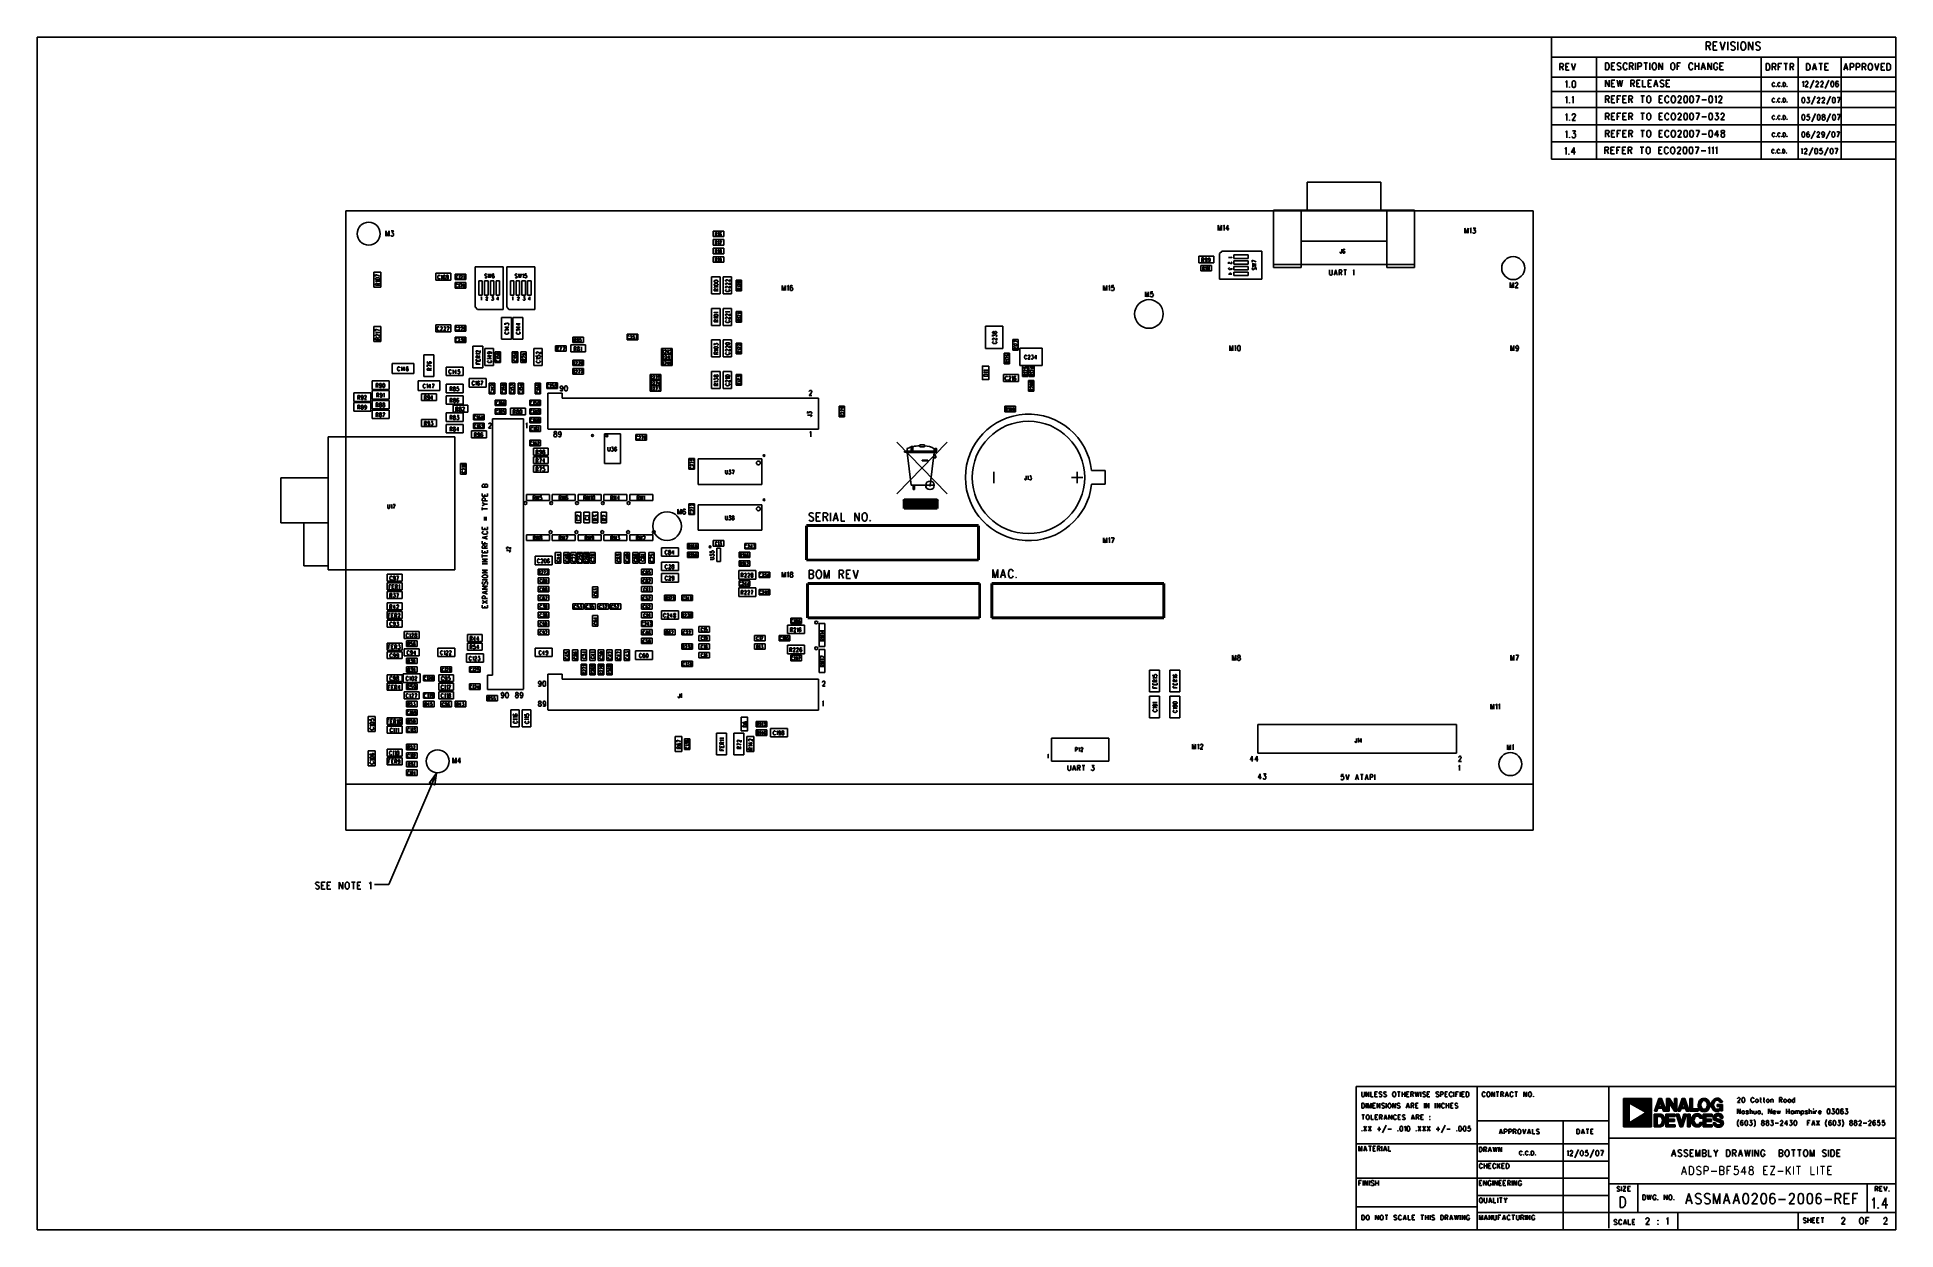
# Model space of a CAD drawing. Extents: x 11.9 to 28.1, y 10.8 to 21.2.
import ezdxf

# ---------------------------------------------------------------- set-up
doc = ezdxf.new("R2010")
doc.units = 0
doc.header["$MEASUREMENT"] = 0
doc.layers.add('LAYNR1', color=2, linetype='Continuous')

msp = doc.modelspace()

# ---------------------------------------------------------------- linework, layer by layer
at = {"layer": 'LAYNR1', "color": 7}
for points in [[(11.892, 21.199), (28.092, 21.199)], [(11.892, 10.799), (11.892, 21.199)], [(28.092, 21.199), (25.092, 21.199)], [(25.092, 21.199), (25.092, 20.585)], [(26.438, 21.157), (26.438, 21.085)], [(26.438, 21.157), (26.462, 21.157), (26.47, 21.154)], [(26.47, 21.126), (26.462, 21.123), (26.438, 21.123)], [(26.457, 21.123), (26.476, 21.085)], [(26.47, 21.154), (26.473, 21.15), (26.476, 21.143), (26.476, 21.136), (26.473, 21.13), (26.47, 21.126)], [(26.5, 21.157), (26.5, 21.085)], [(26.5, 21.157), (26.536, 21.157)], [(26.5, 21.123), (26.522, 21.123)], [(26.5, 21.085), (26.536, 21.085)], [(26.56, 21.157), (26.582, 21.085)], [(26.604, 21.157), (26.582, 21.085)], [(26.629, 21.157), (26.629, 21.085)], [(26.659, 21.154), (26.653, 21.147), (26.653, 21.14)], [(26.653, 21.14), (26.656, 21.133), (26.659, 21.13), (26.664, 21.126)], [(26.667, 21.085), (26.659, 21.088), (26.653, 21.095)], [(26.686, 21.154), (26.678, 21.157), (26.667, 21.157), (26.659, 21.154)], [(26.664, 21.126), (26.68, 21.119), (26.686, 21.116), (26.689, 21.112)], [(26.678, 21.085), (26.667, 21.085)], [(26.689, 21.112), (26.691, 21.105), (26.691, 21.095), (26.686, 21.088), (26.678, 21.085)], [(26.691, 21.147), (26.686, 21.154)], [(26.716, 21.157), (26.716, 21.085)], [(26.743, 21.14), (26.74, 21.13), (26.74, 21.112)], [(26.74, 21.112), (26.743, 21.102), (26.746, 21.095), (26.751, 21.088), (26.757, 21.085)], [(26.751, 21.154), (26.746, 21.147), (26.743, 21.14)], [(26.757, 21.157), (26.751, 21.154)], [(26.773, 21.154), (26.768, 21.157), (26.757, 21.157)], [(26.757, 21.085), (26.768, 21.085)], [(26.768, 21.085), (26.773, 21.088), (26.779, 21.095), (26.781, 21.102), (26.784, 21.112)], [(26.781, 21.14), (26.779, 21.147), (26.773, 21.154)], [(26.784, 21.112), (26.784, 21.13), (26.781, 21.14)], [(26.809, 21.157), (26.809, 21.085)], [(26.809, 21.157), (26.847, 21.085)], [(26.847, 21.157), (26.847, 21.085)], [(26.877, 21.154), (26.871, 21.147), (26.871, 21.14)], [(26.871, 21.14), (26.874, 21.133), (26.877, 21.13), (26.882, 21.126)], [(26.885, 21.085), (26.877, 21.088), (26.871, 21.095)], [(26.904, 21.154), (26.896, 21.157), (26.885, 21.157), (26.877, 21.154)], [(26.882, 21.126), (26.899, 21.119), (26.904, 21.116), (26.907, 21.112)], [(26.896, 21.085), (26.885, 21.085)], [(26.907, 21.112), (26.91, 21.105), (26.91, 21.095), (26.904, 21.088), (26.896, 21.085)], [(26.91, 21.147), (26.904, 21.154)], [(28.092, 21.199), (28.092, 10.799)], [(28.092, 20.585), (28.092, 21.199)], [(28.092, 21.024), (25.092, 21.024)], [(25.092, 21.024), (25.092, 20.849)], [(25.163, 20.969), (25.163, 20.91)], [(25.163, 20.969), (25.183, 20.969), (25.19, 20.966)], [(25.19, 20.944), (25.183, 20.941), (25.163, 20.941)], [(25.179, 20.941), (25.195, 20.91)], [(25.19, 20.966), (25.192, 20.963), (25.195, 20.958), (25.195, 20.952), (25.192, 20.946), (25.19, 20.944)], [(25.215, 20.969), (25.215, 20.91)], [(25.215, 20.969), (25.245, 20.969)], [(25.215, 20.941), (25.233, 20.941)], [(25.215, 20.91), (25.245, 20.91)], [(25.265, 20.969), (25.283, 20.91)], [(25.301, 20.969), (25.283, 20.91)], [(25.388, 21.024), (25.482, 21.024)], [(25.482, 21.024), (25.482, 20.135)], [(25.482, 21.024), (25.482, 20.585)], [(25.562, 20.974), (25.562, 20.915)], [(25.562, 20.974), (25.578, 20.974), (25.584, 20.971)], [(25.578, 20.915), (25.562, 20.915)], [(25.594, 20.937), (25.591, 20.929), (25.589, 20.923), (25.584, 20.918), (25.578, 20.915)], [(25.584, 20.971), (25.589, 20.965), (25.591, 20.96)], [(25.591, 20.96), (25.594, 20.951), (25.594, 20.937)], [(25.614, 20.974), (25.614, 20.915)], [(25.614, 20.974), (25.644, 20.974)], [(25.614, 20.946), (25.632, 20.946)], [(25.614, 20.915), (25.644, 20.915)], [(25.669, 20.971), (25.664, 20.965), (25.664, 20.96)], [(25.664, 20.96), (25.666, 20.954), (25.669, 20.951), (25.673, 20.949)], [(25.675, 20.915), (25.669, 20.918), (25.664, 20.923)], [(25.691, 20.971), (25.684, 20.974), (25.675, 20.974), (25.669, 20.971)], [(25.673, 20.949), (25.687, 20.943), (25.691, 20.94), (25.694, 20.937)], [(25.684, 20.915), (25.675, 20.915)], [(25.694, 20.937), (25.696, 20.932), (25.696, 20.923), (25.691, 20.918), (25.684, 20.915)], [(25.696, 20.965), (25.691, 20.971)], [(25.719, 20.96), (25.716, 20.951), (25.716, 20.937)], [(25.716, 20.937), (25.719, 20.929), (25.721, 20.923), (25.725, 20.918), (25.73, 20.915)], [(25.725, 20.971), (25.721, 20.965), (25.719, 20.96)], [(25.744, 20.971), (25.739, 20.974), (25.73, 20.974), (25.725, 20.971)], [(25.73, 20.915), (25.739, 20.915)], [(25.739, 20.915), (25.744, 20.918), (25.748, 20.923), (25.75, 20.929)], [(25.75, 20.96), (25.748, 20.965), (25.744, 20.971)], [(25.771, 20.974), (25.771, 20.915)], [(25.771, 20.974), (25.791, 20.974), (25.798, 20.971)], [(25.798, 20.949), (25.791, 20.946), (25.771, 20.946)], [(25.787, 20.946), (25.803, 20.915)], [(25.798, 20.971), (25.8, 20.968), (25.803, 20.963), (25.803, 20.957), (25.8, 20.951), (25.798, 20.949)], [(25.823, 20.974), (25.823, 20.915)], [(25.844, 20.974), (25.844, 20.915)], [(25.844, 20.974), (25.864, 20.974), (25.871, 20.971)], [(25.873, 20.949), (25.871, 20.946), (25.864, 20.943), (25.844, 20.943)], [(25.871, 20.971), (25.873, 20.968), (25.875, 20.963), (25.875, 20.954), (25.873, 20.949)], [(25.896, 20.974), (25.928, 20.974)], [(25.912, 20.974), (25.912, 20.915)], [(25.948, 20.974), (25.948, 20.915)], [(25.971, 20.96), (25.969, 20.951), (25.969, 20.937)], [(25.969, 20.937), (25.971, 20.929), (25.973, 20.923), (25.978, 20.918), (25.982, 20.915)], [(25.978, 20.971), (25.973, 20.965), (25.971, 20.96)], [(25.982, 20.974), (25.978, 20.971)], [(25.996, 20.971), (25.991, 20.974), (25.982, 20.974)], [(25.982, 20.915), (25.991, 20.915)], [(25.991, 20.915), (25.996, 20.918), (26, 20.923), (26.003, 20.929), (26.005, 20.937)], [(26.003, 20.96), (26, 20.965), (25.996, 20.971)], [(26.005, 20.937), (26.005, 20.951), (26.003, 20.96)], [(26.025, 20.974), (26.025, 20.915)], [(26.025, 20.974), (26.057, 20.915)], [(26.057, 20.974), (26.057, 20.915)], [(26.132, 20.96), (26.13, 20.951), (26.13, 20.937)], [(26.13, 20.937), (26.132, 20.929), (26.134, 20.923), (26.139, 20.918), (26.144, 20.915)], [(26.139, 20.971), (26.134, 20.965), (26.132, 20.96)], [(26.144, 20.974), (26.139, 20.971)], [(26.157, 20.971), (26.153, 20.974), (26.144, 20.974)], [(26.144, 20.915), (26.153, 20.915)], [(26.153, 20.915), (26.157, 20.918), (26.162, 20.923), (26.164, 20.929), (26.166, 20.937)], [(26.164, 20.96), (26.162, 20.965), (26.157, 20.971)], [(26.166, 20.937), (26.166, 20.951), (26.164, 20.96)], [(26.187, 20.974), (26.187, 20.915)], [(26.187, 20.974), (26.216, 20.974)], [(26.187, 20.946), (26.205, 20.946)], [(26.291, 20.96), (26.289, 20.951), (26.289, 20.937)], [(26.289, 20.937), (26.291, 20.929), (26.294, 20.923), (26.298, 20.918), (26.303, 20.915)], [(26.298, 20.971), (26.294, 20.965), (26.291, 20.96)], [(26.316, 20.971), (26.312, 20.974), (26.303, 20.974), (26.298, 20.971)], [(26.303, 20.915), (26.312, 20.915)], [(26.312, 20.915), (26.316, 20.918), (26.321, 20.923), (26.323, 20.929)], [(26.323, 20.96), (26.321, 20.965), (26.316, 20.971)], [(26.344, 20.974), (26.344, 20.915)], [(26.344, 20.946), (26.375, 20.946)], [(26.375, 20.974), (26.375, 20.915)], [(26.414, 20.974), (26.396, 20.915)], [(26.403, 20.935), (26.425, 20.935)], [(26.414, 20.974), (26.432, 20.915)], [(26.453, 20.974), (26.453, 20.915)], [(26.453, 20.974), (26.484, 20.915)], [(26.484, 20.974), (26.484, 20.915)], [(26.507, 20.96), (26.505, 20.951), (26.505, 20.937)], [(26.505, 20.937), (26.507, 20.929), (26.509, 20.923), (26.514, 20.918), (26.519, 20.915)], [(26.514, 20.971), (26.509, 20.965), (26.507, 20.96)], [(26.532, 20.971), (26.528, 20.974), (26.519, 20.974), (26.514, 20.971)], [(26.519, 20.915), (26.528, 20.915)], [(26.528, 20.915), (26.532, 20.918), (26.537, 20.923), (26.539, 20.929), (26.539, 20.937)], [(26.528, 20.937), (26.539, 20.937)], [(26.539, 20.96), (26.537, 20.965), (26.532, 20.971)], [(26.559, 20.974), (26.559, 20.915)], [(26.559, 20.974), (26.589, 20.974)], [(26.559, 20.946), (26.578, 20.946)], [(26.559, 20.915), (26.589, 20.915)], [(26.917, 20.135), (26.917, 21.024)], [(26.917, 21.024), (27.242, 21.024)], [(26.963, 20.969), (26.963, 20.91)], [(26.963, 20.969), (26.979, 20.969), (26.985, 20.966)], [(26.979, 20.91), (26.963, 20.91)], [(26.995, 20.932), (26.992, 20.924), (26.99, 20.918), (26.985, 20.913), (26.979, 20.91)], [(26.985, 20.966), (26.99, 20.961), (26.992, 20.955)], [(26.992, 20.955), (26.995, 20.946), (26.995, 20.932)], [(27.015, 20.969), (27.015, 20.91)], [(27.015, 20.969), (27.035, 20.969), (27.042, 20.966)], [(27.042, 20.944), (27.035, 20.941), (27.015, 20.941)], [(27.031, 20.941), (27.047, 20.91)], [(27.042, 20.966), (27.045, 20.963), (27.047, 20.958), (27.047, 20.952), (27.045, 20.946), (27.042, 20.944)], [(27.067, 20.969), (27.067, 20.91)], [(27.067, 20.969), (27.097, 20.969)], [(27.067, 20.941), (27.085, 20.941)], [(27.117, 20.969), (27.149, 20.969)], [(27.133, 20.969), (27.133, 20.91)], [(27.17, 20.969), (27.17, 20.91)], [(27.17, 20.969), (27.19, 20.969), (27.197, 20.966)], [(27.197, 20.944), (27.19, 20.941), (27.17, 20.941)], [(27.185, 20.941), (27.201, 20.91)], [(27.197, 20.966), (27.199, 20.963), (27.201, 20.958), (27.201, 20.952), (27.199, 20.946), (27.197, 20.944)], [(27.242, 21.024), (27.242, 20.135)], [(27.313, 20.969), (27.313, 20.91)], [(27.313, 20.969), (27.329, 20.969), (27.335, 20.966)], [(27.329, 20.91), (27.313, 20.91)], [(27.345, 20.932), (27.342, 20.924), (27.34, 20.918), (27.335, 20.913), (27.329, 20.91)], [(27.335, 20.966), (27.34, 20.961), (27.342, 20.955)], [(27.342, 20.955), (27.345, 20.946), (27.345, 20.932)], [(27.383, 20.969), (27.365, 20.91)], [(27.372, 20.93), (27.395, 20.93)], [(27.383, 20.969), (27.401, 20.91)], [(27.422, 20.969), (27.454, 20.969)], [(27.438, 20.969), (27.438, 20.91)], [(27.474, 20.969), (27.474, 20.91)], [(27.474, 20.969), (27.504, 20.969)], [(27.474, 20.941), (27.492, 20.941)], [(27.474, 20.91), (27.504, 20.91)], [(27.617, 20.135), (27.617, 21.024)], [(27.656, 20.969), (27.638, 20.91)], [(27.645, 20.93), (27.667, 20.93)], [(27.656, 20.969), (27.674, 20.91)], [(27.695, 20.969), (27.695, 20.91)], [(27.695, 20.969), (27.715, 20.969), (27.722, 20.966)], [(27.724, 20.944), (27.722, 20.941), (27.715, 20.938), (27.695, 20.938)], [(27.722, 20.966), (27.724, 20.963), (27.726, 20.958), (27.726, 20.949), (27.724, 20.944)], [(27.747, 20.969), (27.747, 20.91)], [(27.747, 20.969), (27.767, 20.969), (27.774, 20.966)], [(27.776, 20.944), (27.774, 20.941), (27.767, 20.938), (27.747, 20.938)], [(27.774, 20.966), (27.776, 20.963), (27.779, 20.958), (27.779, 20.949), (27.776, 20.944)], [(27.799, 20.969), (27.799, 20.91)], [(27.799, 20.969), (27.82, 20.969), (27.826, 20.966)], [(27.826, 20.944), (27.82, 20.941), (27.799, 20.941)], [(27.815, 20.941), (27.831, 20.91)], [(27.826, 20.966), (27.829, 20.963), (27.831, 20.958), (27.831, 20.952), (27.829, 20.946), (27.826, 20.944)], [(27.854, 20.955), (27.851, 20.946), (27.851, 20.932)], [(27.851, 20.932), (27.854, 20.924), (27.856, 20.918), (27.86, 20.913), (27.865, 20.91)], [(27.86, 20.966), (27.856, 20.961), (27.854, 20.955)], [(27.865, 20.969), (27.86, 20.966)], [(27.879, 20.966), (27.874, 20.969), (27.865, 20.969)], [(27.865, 20.91), (27.874, 20.91)], [(27.874, 20.91), (27.879, 20.913), (27.883, 20.918), (27.885, 20.924), (27.888, 20.932)], [(27.885, 20.955), (27.883, 20.961), (27.879, 20.966)], [(27.888, 20.932), (27.888, 20.946), (27.885, 20.955)], [(27.908, 20.969), (27.926, 20.91)], [(27.945, 20.969), (27.926, 20.91)], [(27.965, 20.969), (27.965, 20.91)], [(27.965, 20.969), (27.995, 20.969)], [(27.965, 20.941), (27.983, 20.941)], [(27.965, 20.91), (27.995, 20.91)], [(28.015, 20.969), (28.015, 20.91)], [(28.015, 20.969), (28.031, 20.969), (28.038, 20.966)], [(28.031, 20.91), (28.015, 20.91)], [(28.047, 20.932), (28.045, 20.924), (28.042, 20.918), (28.038, 20.913), (28.031, 20.91)], [(28.038, 20.966), (28.042, 20.961), (28.045, 20.955)], [(28.045, 20.955), (28.047, 20.946), (28.047, 20.932)], [(28.092, 20.599), (28.092, 21.024)], [(25.092, 20.849), (28.092, 20.849)], [(25.213, 20.808), (25.217, 20.81), (25.224, 20.819), (25.224, 20.76)], [(25.247, 20.765), (25.245, 20.763), (25.247, 20.76)], [(25.247, 20.76), (25.249, 20.763), (25.247, 20.765)], [(25.276, 20.816), (25.272, 20.808), (25.27, 20.794)], [(25.27, 20.794), (25.27, 20.785), (25.272, 20.771)], [(25.272, 20.771), (25.276, 20.763), (25.283, 20.76)], [(25.283, 20.819), (25.276, 20.816)], [(25.295, 20.816), (25.288, 20.819), (25.283, 20.819)], [(25.283, 20.76), (25.288, 20.76)], [(25.288, 20.76), (25.295, 20.763), (25.299, 20.771)], [(25.301, 20.794), (25.299, 20.808), (25.295, 20.816)], [(25.299, 20.771), (25.301, 20.785), (25.301, 20.794)], [(25.562, 20.824), (25.562, 20.765)], [(25.562, 20.824), (25.594, 20.765)], [(25.594, 20.824), (25.594, 20.765)], [(25.614, 20.824), (25.614, 20.765)], [(25.614, 20.824), (25.644, 20.824)], [(25.614, 20.796), (25.632, 20.796)], [(25.614, 20.765), (25.644, 20.765)], [(25.664, 20.824), (25.675, 20.765)], [(25.687, 20.824), (25.675, 20.765)], [(25.687, 20.824), (25.698, 20.765)], [(25.709, 20.824), (25.698, 20.765)], [(25.782, 20.824), (25.782, 20.765)], [(25.782, 20.824), (25.803, 20.824), (25.809, 20.821)], [(25.809, 20.799), (25.803, 20.796), (25.782, 20.796)], [(25.798, 20.796), (25.814, 20.765)], [(25.809, 20.821), (25.812, 20.818), (25.814, 20.813), (25.814, 20.807), (25.812, 20.801), (25.809, 20.799)], [(25.834, 20.824), (25.834, 20.765)], [(25.834, 20.824), (25.864, 20.824)], [(25.834, 20.796), (25.853, 20.796)], [(25.834, 20.765), (25.864, 20.765)], [(25.884, 20.824), (25.884, 20.765)], [(25.884, 20.765), (25.912, 20.765)], [(25.932, 20.824), (25.932, 20.765)], [(25.932, 20.824), (25.962, 20.824)], [(25.932, 20.796), (25.95, 20.796)], [(25.932, 20.765), (25.962, 20.765)], [(26, 20.824), (25.982, 20.765)], [(25.989, 20.785), (26.012, 20.785)], [(26, 20.824), (26.019, 20.765)], [(26.044, 20.821), (26.039, 20.816), (26.039, 20.81)], [(26.039, 20.81), (26.041, 20.804), (26.044, 20.801), (26.048, 20.799)], [(26.05, 20.765), (26.044, 20.768), (26.039, 20.773)], [(26.066, 20.821), (26.059, 20.824), (26.05, 20.824), (26.044, 20.821)], [(26.048, 20.799), (26.062, 20.793), (26.066, 20.79), (26.069, 20.787)], [(26.059, 20.765), (26.05, 20.765)], [(26.069, 20.787), (26.071, 20.782), (26.071, 20.773), (26.066, 20.768), (26.059, 20.765)], [(26.071, 20.816), (26.066, 20.821)], [(26.091, 20.824), (26.091, 20.765)], [(26.091, 20.824), (26.121, 20.824)], [(26.091, 20.796), (26.109, 20.796)], [(26.091, 20.765), (26.121, 20.765)], [(27.017, 20.795), (27.015, 20.79), (27.015, 20.782)], [(27.015, 20.782), (27.017, 20.777), (27.018, 20.773), (27.021, 20.77), (27.023, 20.768)], [(27.036, 20.795), (27.034, 20.798), (27.032, 20.802), (27.029, 20.803), (27.023, 20.803), (27.021, 20.802), (27.018, 20.798), (27.017, 20.795)], [(27.023, 20.768), (27.029, 20.768)], [(27.029, 20.768), (27.032, 20.77), (27.034, 20.773), (27.036, 20.777)], [(27.049, 20.772), (27.048, 20.77), (27.049, 20.768)], [(27.049, 20.768), (27.051, 20.77), (27.049, 20.772)], [(27.064, 20.795), (27.063, 20.79), (27.063, 20.782)], [(27.063, 20.782), (27.064, 20.777), (27.066, 20.773), (27.068, 20.77), (27.071, 20.768)], [(27.083, 20.795), (27.082, 20.798), (27.079, 20.802), (27.077, 20.803), (27.071, 20.803), (27.068, 20.802), (27.066, 20.798), (27.064, 20.795)], [(27.071, 20.768), (27.077, 20.768)], [(27.077, 20.768), (27.079, 20.77), (27.082, 20.773), (27.083, 20.777)], [(27.097, 20.772), (27.096, 20.77), (27.097, 20.768)], [(27.097, 20.768), (27.098, 20.77), (27.097, 20.772)], [(27.111, 20.803), (27.111, 20.768)], [(27.111, 20.803), (27.12, 20.803), (27.124, 20.802), (27.127, 20.798), (27.128, 20.795)], [(27.12, 20.768), (27.111, 20.768)], [(27.13, 20.782), (27.128, 20.777), (27.127, 20.773), (27.124, 20.77), (27.12, 20.768)], [(27.128, 20.795), (27.13, 20.79), (27.13, 20.782)], [(27.143, 20.772), (27.142, 20.77), (27.143, 20.768)], [(27.143, 20.768), (27.145, 20.77), (27.143, 20.772)], [(27.277, 20.805), (27.28, 20.807)], [(27.28, 20.807), (27.286, 20.814)], [(27.286, 20.814), (27.286, 20.767)], [(27.32, 20.789), (27.302, 20.767)], [(27.302, 20.767), (27.328, 20.767)], [(27.304, 20.805), (27.306, 20.81)], [(27.304, 20.803), (27.304, 20.805)], [(27.306, 20.81), (27.308, 20.812)], [(27.308, 20.812), (27.311, 20.814)], [(27.311, 20.814), (27.319, 20.814)], [(27.319, 20.814), (27.322, 20.812)], [(27.324, 20.796), (27.32, 20.789)], [(27.322, 20.812), (27.324, 20.81)], [(27.324, 20.81), (27.326, 20.805)], [(27.326, 20.801), (27.324, 20.796)], [(27.326, 20.805), (27.326, 20.801)], [(27.377, 20.823), (27.344, 20.751)], [(27.411, 20.789), (27.393, 20.767)], [(27.393, 20.767), (27.419, 20.767)], [(27.395, 20.805), (27.397, 20.81)], [(27.395, 20.803), (27.395, 20.805)], [(27.397, 20.81), (27.399, 20.812)], [(27.399, 20.812), (27.402, 20.814)], [(27.402, 20.814), (27.409, 20.814)], [(27.409, 20.814), (27.413, 20.812)], [(27.415, 20.796), (27.411, 20.789)], [(27.413, 20.812), (27.415, 20.81)], [(27.415, 20.81), (27.417, 20.805)], [(27.417, 20.801), (27.415, 20.796)], [(27.417, 20.805), (27.417, 20.801)], [(27.453, 20.789), (27.435, 20.767)], [(27.435, 20.767), (27.46, 20.767)], [(27.437, 20.805), (27.439, 20.81)], [(27.437, 20.803), (27.437, 20.805)], [(27.439, 20.81), (27.44, 20.812)], [(27.44, 20.812), (27.444, 20.814)], [(27.444, 20.814), (27.451, 20.814)], [(27.451, 20.814), (27.455, 20.812)], [(27.457, 20.796), (27.453, 20.789)], [(27.455, 20.812), (27.457, 20.81)], [(27.457, 20.81), (27.459, 20.805)], [(27.459, 20.801), (27.457, 20.796)], [(27.459, 20.805), (27.459, 20.801)], [(27.509, 20.823), (27.477, 20.751)], [(27.528, 20.805), (27.526, 20.794)], [(27.526, 20.794), (27.526, 20.787)], [(27.526, 20.787), (27.528, 20.776)], [(27.531, 20.812), (27.528, 20.805)], [(27.528, 20.776), (27.531, 20.769)], [(27.537, 20.814), (27.531, 20.812)], [(27.531, 20.769), (27.537, 20.767)], [(27.54, 20.814), (27.537, 20.814)], [(27.537, 20.767), (27.54, 20.767)], [(27.546, 20.812), (27.54, 20.814)], [(27.54, 20.767), (27.546, 20.769)], [(27.549, 20.805), (27.546, 20.812)], [(27.546, 20.769), (27.549, 20.776)], [(27.551, 20.794), (27.549, 20.805)], [(27.549, 20.776), (27.551, 20.787)], [(27.551, 20.787), (27.551, 20.794)], [(27.569, 20.805), (27.568, 20.794)], [(27.568, 20.794), (27.568, 20.783)], [(27.569, 20.789), (27.568, 20.783)], [(27.568, 20.783), (27.569, 20.774)], [(27.573, 20.812), (27.569, 20.805)], [(27.573, 20.794), (27.569, 20.789)], [(27.569, 20.774), (27.573, 20.769)], [(27.579, 20.814), (27.573, 20.812)], [(27.579, 20.796), (27.573, 20.794)], [(27.573, 20.769), (27.579, 20.767)], [(27.582, 20.814), (27.579, 20.814)], [(27.58, 20.796), (27.579, 20.796)], [(27.579, 20.767), (27.58, 20.767)], [(27.586, 20.794), (27.58, 20.796)], [(27.58, 20.767), (27.586, 20.769)], [(27.588, 20.812), (27.582, 20.814)], [(27.589, 20.789), (27.586, 20.794)], [(27.586, 20.769), (27.589, 20.774)], [(27.589, 20.807), (27.588, 20.812)], [(27.591, 20.783), (27.589, 20.789)], [(27.589, 20.774), (27.591, 20.78)], [(27.591, 20.78), (27.591, 20.783)], [(28.092, 20.849), (28.092, 20.724)], [(28.092, 20.724), (25.092, 20.724)], [(25.092, 20.724), (25.092, 20.285)], [(25.092, 20.585), (28.092, 20.585)], [(25.213, 20.67), (25.217, 20.673), (25.224, 20.681), (25.224, 20.622)], [(25.247, 20.628), (25.245, 20.625), (25.247, 20.622)], [(25.247, 20.622), (25.249, 20.625), (25.247, 20.628)], [(25.27, 20.67), (25.274, 20.673), (25.281, 20.681), (25.281, 20.622)], [(25.562, 20.686), (25.562, 20.627)], [(25.562, 20.686), (25.582, 20.686), (25.589, 20.684)], [(25.589, 20.661), (25.582, 20.658), (25.562, 20.658)], [(25.578, 20.658), (25.594, 20.627)], [(25.589, 20.684), (25.591, 20.681), (25.594, 20.675), (25.594, 20.67), (25.591, 20.664), (25.589, 20.661)], [(25.614, 20.686), (25.614, 20.627)], [(25.614, 20.686), (25.644, 20.686)], [(25.614, 20.658), (25.632, 20.658)], [(25.614, 20.627), (25.644, 20.627)], [(25.664, 20.686), (25.664, 20.627)], [(25.664, 20.686), (25.694, 20.686)], [(25.664, 20.658), (25.682, 20.658)], [(25.714, 20.686), (25.714, 20.627)], [(25.714, 20.686), (25.744, 20.686)], [(25.714, 20.658), (25.732, 20.658)], [(25.714, 20.627), (25.744, 20.627)], [(25.764, 20.686), (25.764, 20.627)], [(25.764, 20.686), (25.784, 20.686), (25.791, 20.684)], [(25.791, 20.661), (25.784, 20.658), (25.764, 20.658)], [(25.78, 20.658), (25.796, 20.627)], [(25.791, 20.684), (25.794, 20.681), (25.796, 20.675), (25.796, 20.67), (25.794, 20.664), (25.791, 20.661)], [(25.869, 20.686), (25.9, 20.686)], [(25.884, 20.686), (25.884, 20.627)], [(25.923, 20.672), (25.921, 20.664), (25.921, 20.65)], [(25.921, 20.65), (25.923, 20.641), (25.925, 20.636), (25.93, 20.63), (25.934, 20.627)], [(25.93, 20.684), (25.925, 20.678), (25.923, 20.672)], [(25.934, 20.686), (25.93, 20.684)], [(25.948, 20.684), (25.944, 20.686), (25.934, 20.686)], [(25.934, 20.627), (25.944, 20.627)], [(25.944, 20.627), (25.948, 20.63), (25.953, 20.636), (25.955, 20.641), (25.957, 20.65)], [(25.955, 20.672), (25.953, 20.678), (25.948, 20.684)], [(25.957, 20.65), (25.957, 20.664), (25.955, 20.672)], [(26.03, 20.686), (26.03, 20.627)], [(26.03, 20.686), (26.059, 20.686)], [(26.03, 20.658), (26.048, 20.658)], [(26.03, 20.627), (26.059, 20.627)], [(26.082, 20.672), (26.08, 20.664), (26.08, 20.65)], [(26.08, 20.65), (26.082, 20.641), (26.084, 20.636), (26.089, 20.63), (26.094, 20.627)], [(26.089, 20.684), (26.084, 20.678), (26.082, 20.672)], [(26.107, 20.684), (26.103, 20.686), (26.094, 20.686), (26.089, 20.684)], [(26.094, 20.627), (26.103, 20.627)], [(26.103, 20.627), (26.107, 20.63), (26.112, 20.636), (26.114, 20.641)], [(26.114, 20.672), (26.112, 20.678), (26.107, 20.684)], [(26.137, 20.672), (26.134, 20.664), (26.134, 20.65)], [(26.134, 20.65), (26.137, 20.641), (26.139, 20.636), (26.144, 20.63), (26.148, 20.627)], [(26.144, 20.684), (26.139, 20.678), (26.137, 20.672)], [(26.148, 20.686), (26.144, 20.684)], [(26.162, 20.684), (26.157, 20.686), (26.148, 20.686)], [(26.148, 20.627), (26.157, 20.627)], [(26.157, 20.627), (26.162, 20.63), (26.166, 20.636), (26.169, 20.641), (26.171, 20.65)], [(26.169, 20.672), (26.166, 20.678), (26.162, 20.684)], [(26.171, 20.65), (26.171, 20.664), (26.169, 20.672)], [(26.216, 20.684), (26.219, 20.681), (26.221, 20.675), (26.221, 20.67), (26.219, 20.664), (26.214, 20.656), (26.191, 20.627)], [(26.191, 20.627), (26.223, 20.627)], [(26.194, 20.672), (26.194, 20.675), (26.196, 20.681), (26.198, 20.684)], [(26.198, 20.684), (26.203, 20.686), (26.212, 20.686), (26.216, 20.684)], [(26.25, 20.684), (26.246, 20.675), (26.244, 20.661)], [(26.244, 20.661), (26.244, 20.653), (26.246, 20.639)], [(26.246, 20.639), (26.25, 20.63), (26.257, 20.627)], [(26.257, 20.686), (26.25, 20.684)], [(26.269, 20.684), (26.262, 20.686), (26.257, 20.686)], [(26.257, 20.627), (26.262, 20.627)], [(26.262, 20.627), (26.269, 20.63), (26.273, 20.639)], [(26.275, 20.661), (26.273, 20.675), (26.269, 20.684)], [(26.273, 20.639), (26.275, 20.653), (26.275, 20.661)], [(26.303, 20.684), (26.298, 20.675), (26.296, 20.661)], [(26.296, 20.661), (26.296, 20.653), (26.298, 20.639)], [(26.298, 20.639), (26.303, 20.63), (26.309, 20.627)], [(26.309, 20.686), (26.303, 20.684)], [(26.321, 20.684), (26.314, 20.686), (26.309, 20.686)], [(26.309, 20.627), (26.314, 20.627)], [(26.314, 20.627), (26.321, 20.63), (26.325, 20.639)], [(26.328, 20.661), (26.325, 20.675), (26.321, 20.684)], [(26.325, 20.639), (26.328, 20.653), (26.328, 20.661)], [(26.348, 20.686), (26.38, 20.686)], [(26.38, 20.686), (26.357, 20.627)], [(26.4, 20.653), (26.441, 20.653)], [(26.469, 20.684), (26.464, 20.675), (26.462, 20.661)], [(26.462, 20.661), (26.462, 20.653), (26.464, 20.639)], [(26.464, 20.639), (26.469, 20.63), (26.475, 20.627)], [(26.475, 20.686), (26.469, 20.684)], [(26.487, 20.684), (26.48, 20.686), (26.475, 20.686)], [(26.475, 20.627), (26.48, 20.627)], [(26.48, 20.627), (26.487, 20.63), (26.491, 20.639)], [(26.494, 20.661), (26.491, 20.675), (26.487, 20.684)], [(26.491, 20.639), (26.494, 20.653), (26.494, 20.661)], [(26.514, 20.675), (26.519, 20.678), (26.525, 20.686), (26.525, 20.627)], [(26.571, 20.684), (26.573, 20.681), (26.575, 20.675), (26.575, 20.67), (26.573, 20.664), (26.569, 20.656), (26.546, 20.627)], [(26.546, 20.627), (26.578, 20.627)], [(26.548, 20.672), (26.548, 20.675), (26.55, 20.681), (26.553, 20.684)], [(26.553, 20.684), (26.557, 20.686), (26.566, 20.686), (26.571, 20.684)], [(27.017, 20.657), (27.015, 20.652), (27.015, 20.644)], [(27.015, 20.644), (27.017, 20.639), (27.018, 20.636), (27.021, 20.633), (27.023, 20.631)], [(27.036, 20.657), (27.034, 20.661), (27.032, 20.664), (27.029, 20.666), (27.023, 20.666), (27.021, 20.664), (27.018, 20.661), (27.017, 20.657)], [(27.023, 20.631), (27.029, 20.631)], [(27.029, 20.631), (27.032, 20.633), (27.034, 20.636), (27.036, 20.639)], [(27.049, 20.634), (27.048, 20.633), (27.049, 20.631)], [(27.049, 20.631), (27.051, 20.633), (27.049, 20.634)], [(27.064, 20.657), (27.063, 20.652), (27.063, 20.644)], [(27.063, 20.644), (27.064, 20.639), (27.066, 20.636), (27.068, 20.633), (27.071, 20.631)], [(27.083, 20.657), (27.082, 20.661), (27.079, 20.664), (27.077, 20.666), (27.071, 20.666), (27.068, 20.664), (27.066, 20.661), (27.064, 20.657)], [(27.071, 20.631), (27.077, 20.631)], [(27.077, 20.631), (27.079, 20.633), (27.082, 20.636), (27.083, 20.639)], [(27.097, 20.634), (27.096, 20.633), (27.097, 20.631)], [(27.097, 20.631), (27.098, 20.633), (27.097, 20.634)], [(27.111, 20.666), (27.111, 20.631)], [(27.111, 20.666), (27.12, 20.666), (27.124, 20.664), (27.127, 20.661), (27.128, 20.657)], [(27.12, 20.631), (27.111, 20.631)], [(27.13, 20.644), (27.128, 20.639), (27.127, 20.636), (27.124, 20.633), (27.12, 20.631)], [(27.128, 20.657), (27.13, 20.652), (27.13, 20.644)], [(27.143, 20.634), (27.142, 20.633), (27.143, 20.631)], [(27.143, 20.631), (27.145, 20.633), (27.143, 20.634)], [(27.275, 20.665), (27.273, 20.653)], [(27.273, 20.653), (27.273, 20.647)], [(27.273, 20.647), (27.275, 20.635)], [(27.279, 20.671), (27.275, 20.665)], [(27.275, 20.635), (27.279, 20.629)], [(27.284, 20.674), (27.279, 20.671)], [(27.279, 20.629), (27.284, 20.626)], [(27.288, 20.674), (27.284, 20.674)], [(27.284, 20.626), (27.288, 20.626)], [(27.293, 20.671), (27.288, 20.674)], [(27.288, 20.626), (27.293, 20.629)], [(27.297, 20.665), (27.293, 20.671)], [(27.293, 20.629), (27.297, 20.635)], [(27.299, 20.653), (27.297, 20.665)], [(27.297, 20.635), (27.299, 20.647)], [(27.299, 20.647), (27.299, 20.653)], [(27.317, 20.631), (27.315, 20.635)], [(27.319, 20.629), (27.317, 20.631)], [(27.319, 20.674), (27.339, 20.674)], [(27.324, 20.626), (27.319, 20.629)], [(27.33, 20.626), (27.324, 20.626)], [(27.339, 20.674), (27.328, 20.656)], [(27.328, 20.656), (27.333, 20.656)], [(27.335, 20.629), (27.33, 20.626)], [(27.333, 20.656), (27.337, 20.653)], [(27.339, 20.633), (27.335, 20.629)], [(27.337, 20.653), (27.339, 20.651)], [(27.339, 20.651), (27.341, 20.644)], [(27.341, 20.64), (27.339, 20.633)], [(27.341, 20.644), (27.341, 20.64)], [(27.39, 20.683), (27.357, 20.611)], [(27.424, 20.649), (27.406, 20.626)], [(27.406, 20.626), (27.431, 20.626)], [(27.408, 20.665), (27.41, 20.669)], [(27.408, 20.662), (27.408, 20.665)], [(27.41, 20.669), (27.411, 20.671)], [(27.411, 20.671), (27.415, 20.674)], [(27.415, 20.674), (27.422, 20.674)], [(27.422, 20.674), (27.426, 20.671)], [(27.428, 20.656), (27.424, 20.649)], [(27.426, 20.671), (27.428, 20.669)], [(27.428, 20.669), (27.43, 20.665)], [(27.43, 20.66), (27.428, 20.656)], [(27.43, 20.665), (27.43, 20.66)], [(27.466, 20.649), (27.448, 20.626)], [(27.448, 20.626), (27.473, 20.626)], [(27.45, 20.665), (27.451, 20.669)], [(27.45, 20.662), (27.45, 20.665)], [(27.451, 20.669), (27.453, 20.671)], [(27.453, 20.671), (27.457, 20.674)], [(27.457, 20.674), (27.464, 20.674)], [(27.464, 20.674), (27.468, 20.671)], [(27.47, 20.656), (27.466, 20.649)], [(27.468, 20.671), (27.47, 20.669)], [(27.47, 20.669), (27.471, 20.665)], [(27.471, 20.66), (27.47, 20.656)], [(27.471, 20.665), (27.471, 20.66)], [(27.522, 20.683), (27.49, 20.611)], [(27.541, 20.665), (27.539, 20.653)], [(27.539, 20.653), (27.539, 20.647)], [(27.539, 20.647), (27.541, 20.635)], [(27.544, 20.671), (27.541, 20.665)], [(27.541, 20.635), (27.544, 20.629)], [(27.55, 20.674), (27.544, 20.671)], [(27.544, 20.629), (27.55, 20.626)], [(27.553, 20.674), (27.55, 20.674)], [(27.55, 20.626), (27.553, 20.626)], [(27.559, 20.671), (27.553, 20.674)], [(27.553, 20.626), (27.559, 20.629)], [(27.562, 20.665), (27.559, 20.671)], [(27.559, 20.629), (27.562, 20.635)], [(27.564, 20.653), (27.562, 20.665)], [(27.562, 20.635), (27.564, 20.647)], [(27.564, 20.647), (27.564, 20.653)], [(27.581, 20.674), (27.606, 20.674)], [(27.606, 20.674), (27.588, 20.626)], [(25.092, 20.435), (28.092, 20.435)], [(25.213, 20.52), (25.217, 20.523), (25.224, 20.531), (25.224, 20.472)], [(25.247, 20.478), (25.245, 20.475), (25.247, 20.472)], [(25.247, 20.472), (25.249, 20.475), (25.247, 20.478)], [(25.295, 20.529), (25.297, 20.526), (25.299, 20.52), (25.299, 20.515), (25.297, 20.509), (25.292, 20.5), (25.27, 20.472)], [(25.27, 20.472), (25.301, 20.472)], [(25.272, 20.517), (25.272, 20.52), (25.274, 20.526), (25.276, 20.529)], [(25.276, 20.529), (25.281, 20.531), (25.29, 20.531), (25.295, 20.529)], [(25.562, 20.536), (25.562, 20.477)], [(25.562, 20.536), (25.582, 20.536), (25.589, 20.534)], [(25.589, 20.511), (25.582, 20.508), (25.562, 20.508)], [(25.578, 20.508), (25.594, 20.477)], [(25.589, 20.534), (25.591, 20.531), (25.594, 20.525), (25.594, 20.52), (25.591, 20.514), (25.589, 20.511)], [(25.614, 20.536), (25.614, 20.477)], [(25.614, 20.536), (25.644, 20.536)], [(25.614, 20.508), (25.632, 20.508)], [(25.614, 20.477), (25.644, 20.477)], [(25.664, 20.536), (25.664, 20.477)], [(25.664, 20.536), (25.694, 20.536)], [(25.664, 20.508), (25.682, 20.508)], [(25.714, 20.536), (25.714, 20.477)], [(25.714, 20.536), (25.744, 20.536)], [(25.714, 20.508), (25.732, 20.508)], [(25.714, 20.477), (25.744, 20.477)], [(25.764, 20.536), (25.764, 20.477)], [(25.764, 20.536), (25.784, 20.536), (25.791, 20.534)], [(25.791, 20.511), (25.784, 20.508), (25.764, 20.508)], [(25.78, 20.508), (25.796, 20.477)], [(25.791, 20.534), (25.794, 20.531), (25.796, 20.525), (25.796, 20.52), (25.794, 20.514), (25.791, 20.511)], [(25.869, 20.536), (25.9, 20.536)], [(25.884, 20.536), (25.884, 20.477)], [(25.923, 20.522), (25.921, 20.514), (25.921, 20.5)], [(25.921, 20.5), (25.923, 20.491), (25.925, 20.486), (25.93, 20.48), (25.934, 20.477)], [(25.93, 20.534), (25.925, 20.528), (25.923, 20.522)], [(25.934, 20.536), (25.93, 20.534)], [(25.948, 20.534), (25.944, 20.536), (25.934, 20.536)], [(25.934, 20.477), (25.944, 20.477)], [(25.944, 20.477), (25.948, 20.48), (25.953, 20.486), (25.955, 20.491), (25.957, 20.5)], [(25.955, 20.522), (25.953, 20.528), (25.948, 20.534)], [(25.957, 20.5), (25.957, 20.514), (25.955, 20.522)], [(26.03, 20.536), (26.03, 20.477)], [(26.03, 20.536), (26.059, 20.536)], [(26.03, 20.508), (26.048, 20.508)], [(26.03, 20.477), (26.059, 20.477)], [(26.082, 20.522), (26.08, 20.514), (26.08, 20.5)], [(26.08, 20.5), (26.082, 20.491), (26.084, 20.486), (26.089, 20.48), (26.094, 20.477)], [(26.089, 20.534), (26.084, 20.528), (26.082, 20.522)], [(26.107, 20.534), (26.103, 20.536), (26.094, 20.536), (26.089, 20.534)], [(26.094, 20.477), (26.103, 20.477)], [(26.103, 20.477), (26.107, 20.48), (26.112, 20.486), (26.114, 20.491)], [(26.114, 20.522), (26.112, 20.528), (26.107, 20.534)], [(26.137, 20.522), (26.134, 20.514), (26.134, 20.5)], [(26.134, 20.5), (26.137, 20.491), (26.139, 20.486), (26.144, 20.48), (26.148, 20.477)], [(26.144, 20.534), (26.139, 20.528), (26.137, 20.522)], [(26.148, 20.536), (26.144, 20.534)], [(26.162, 20.534), (26.157, 20.536), (26.148, 20.536)], [(26.148, 20.477), (26.157, 20.477)], [(26.157, 20.477), (26.162, 20.48), (26.166, 20.486), (26.169, 20.491), (26.171, 20.5)], [(26.169, 20.522), (26.166, 20.528), (26.162, 20.534)], [(26.171, 20.5), (26.171, 20.514), (26.169, 20.522)], [(26.216, 20.534), (26.219, 20.531), (26.221, 20.525), (26.221, 20.52), (26.219, 20.514), (26.214, 20.506), (26.191, 20.477)], [(26.191, 20.477), (26.223, 20.477)], [(26.194, 20.522), (26.194, 20.525), (26.196, 20.531), (26.198, 20.534)], [(26.198, 20.534), (26.203, 20.536), (26.212, 20.536), (26.216, 20.534)], [(26.25, 20.534), (26.246, 20.525), (26.244, 20.511)], [(26.244, 20.511), (26.244, 20.503), (26.246, 20.489)], [(26.246, 20.489), (26.25, 20.48), (26.257, 20.477)], [(26.257, 20.536), (26.25, 20.534)], [(26.269, 20.534), (26.262, 20.536), (26.257, 20.536)], [(26.257, 20.477), (26.262, 20.477)], [(26.262, 20.477), (26.269, 20.48), (26.273, 20.489)], [(26.275, 20.511), (26.273, 20.525), (26.269, 20.534)], [(26.273, 20.489), (26.275, 20.503), (26.275, 20.511)], [(26.303, 20.534), (26.298, 20.525), (26.296, 20.511)], [(26.296, 20.511), (26.296, 20.503), (26.298, 20.489)], [(26.298, 20.489), (26.303, 20.48), (26.309, 20.477)], [(26.309, 20.536), (26.303, 20.534)], [(26.321, 20.534), (26.314, 20.536), (26.309, 20.536)], [(26.309, 20.477), (26.314, 20.477)], [(26.314, 20.477), (26.321, 20.48), (26.325, 20.489)], [(26.328, 20.511), (26.325, 20.525), (26.321, 20.534)], [(26.325, 20.489), (26.328, 20.503), (26.328, 20.511)], [(26.348, 20.536), (26.38, 20.536)], [(26.38, 20.536), (26.357, 20.477)], [(26.4, 20.503), (26.441, 20.503)], [(26.469, 20.534), (26.464, 20.525), (26.462, 20.511)], [(26.462, 20.511), (26.462, 20.503), (26.464, 20.489)], [(26.464, 20.489), (26.469, 20.48), (26.475, 20.477)], [(26.475, 20.536), (26.469, 20.534)], [(26.487, 20.534), (26.48, 20.536), (26.475, 20.536)], [(26.475, 20.477), (26.48, 20.477)], [(26.48, 20.477), (26.487, 20.48), (26.491, 20.489)], [(26.494, 20.511), (26.491, 20.525), (26.487, 20.534)], [(26.491, 20.489), (26.494, 20.503), (26.494, 20.511)], [(26.525, 20.477), (26.519, 20.48), (26.516, 20.483), (26.514, 20.489)], [(26.519, 20.536), (26.544, 20.536), (26.53, 20.514), (26.537, 20.514), (26.541, 20.511)], [(26.532, 20.477), (26.525, 20.477)], [(26.546, 20.5), (26.546, 20.494), (26.544, 20.486), (26.539, 20.48), (26.532, 20.477)], [(26.541, 20.511), (26.544, 20.508), (26.546, 20.5)], [(26.591, 20.534), (26.594, 20.531), (26.596, 20.525), (26.596, 20.52), (26.594, 20.514), (26.589, 20.506), (26.566, 20.477)], [(26.566, 20.477), (26.598, 20.477)], [(26.569, 20.522), (26.569, 20.525), (26.571, 20.531), (26.573, 20.534)], [(26.573, 20.534), (26.578, 20.536), (26.587, 20.536), (26.591, 20.534)], [(27.017, 20.507), (27.015, 20.502), (27.015, 20.494)], [(27.015, 20.494), (27.017, 20.489), (27.018, 20.486), (27.021, 20.483), (27.023, 20.481)], [(27.036, 20.507), (27.034, 20.511), (27.032, 20.514), (27.029, 20.516), (27.023, 20.516), (27.021, 20.514), (27.018, 20.511), (27.017, 20.507)], [(27.023, 20.481), (27.029, 20.481)], [(27.029, 20.481), (27.032, 20.483), (27.034, 20.486), (27.036, 20.489)], [(27.049, 20.484), (27.048, 20.483), (27.049, 20.481)], [(27.049, 20.481), (27.051, 20.483), (27.049, 20.484)], [(27.064, 20.507), (27.063, 20.502), (27.063, 20.494)], [(27.063, 20.494), (27.064, 20.489), (27.066, 20.486), (27.068, 20.483), (27.071, 20.481)], [(27.083, 20.507), (27.082, 20.511), (27.079, 20.514), (27.077, 20.516), (27.071, 20.516), (27.068, 20.514), (27.066, 20.511), (27.064, 20.507)], [(27.071, 20.481), (27.077, 20.481)], [(27.077, 20.481), (27.079, 20.483), (27.082, 20.486), (27.083, 20.489)], [(27.097, 20.484), (27.096, 20.483), (27.097, 20.481)], [(27.097, 20.481), (27.098, 20.483), (27.097, 20.484)], [(27.111, 20.516), (27.111, 20.481)], [(27.111, 20.516), (27.12, 20.516), (27.124, 20.514), (27.127, 20.511), (27.128, 20.507)], [(27.12, 20.481), (27.111, 20.481)], [(27.13, 20.494), (27.128, 20.489), (27.127, 20.486), (27.124, 20.483), (27.12, 20.481)], [(27.128, 20.507), (27.13, 20.502), (27.13, 20.494)], [(27.143, 20.484), (27.142, 20.483), (27.143, 20.481)], [(27.143, 20.481), (27.145, 20.483), (27.143, 20.484)], [(27.275, 20.515), (27.273, 20.503)], [(27.273, 20.503), (27.273, 20.497)], [(27.273, 20.497), (27.275, 20.485)], [(27.279, 20.521), (27.275, 20.515)], [(27.275, 20.485), (27.279, 20.479)], [(27.284, 20.524), (27.279, 20.521)], [(27.279, 20.479), (27.284, 20.476)], [(27.288, 20.524), (27.284, 20.524)], [(27.284, 20.476), (27.288, 20.476)], [(27.293, 20.521), (27.288, 20.524)], [(27.288, 20.476), (27.293, 20.479)], [(27.297, 20.515), (27.293, 20.521)], [(27.293, 20.479), (27.297, 20.485)], [(27.299, 20.503), (27.297, 20.515)], [(27.297, 20.485), (27.299, 20.497)], [(27.299, 20.497), (27.299, 20.503)], [(27.317, 20.481), (27.315, 20.485)], [(27.319, 20.479), (27.317, 20.481)], [(27.321, 20.524), (27.319, 20.503)], [(27.319, 20.503), (27.321, 20.506)], [(27.324, 20.476), (27.319, 20.479)], [(27.339, 20.524), (27.321, 20.524)], [(27.321, 20.506), (27.326, 20.508)], [(27.33, 20.476), (27.324, 20.476)], [(27.326, 20.508), (27.331, 20.508)], [(27.335, 20.479), (27.33, 20.476)], [(27.331, 20.508), (27.337, 20.506)], [(27.339, 20.483), (27.335, 20.479)], [(27.337, 20.506), (27.341, 20.501)], [(27.341, 20.49), (27.339, 20.483)], [(27.341, 20.501), (27.342, 20.494)], [(27.342, 20.494), (27.341, 20.49)], [(27.391, 20.533), (27.359, 20.461)], [(27.41, 20.515), (27.408, 20.503)], [(27.408, 20.503), (27.408, 20.497)], [(27.408, 20.497), (27.41, 20.485)], [(27.413, 20.521), (27.41, 20.515)], [(27.41, 20.485), (27.413, 20.479)], [(27.419, 20.524), (27.413, 20.521)], [(27.413, 20.479), (27.419, 20.476)], [(27.422, 20.524), (27.419, 20.524)], [(27.419, 20.476), (27.422, 20.476)], [(27.428, 20.521), (27.422, 20.524)], [(27.422, 20.476), (27.428, 20.479)], [(27.431, 20.515), (27.428, 20.521)], [(27.428, 20.479), (27.431, 20.485)], [(27.433, 20.503), (27.431, 20.515)], [(27.431, 20.485), (27.433, 20.497)], [(27.433, 20.497), (27.433, 20.503)], [(27.45, 20.492), (27.451, 20.497)], [(27.45, 20.485), (27.45, 20.492)], [(27.451, 20.481), (27.45, 20.485)], [(27.453, 20.521), (27.451, 20.517)], [(27.451, 20.517), (27.451, 20.512)], [(27.451, 20.512), (27.453, 20.508)], [(27.451, 20.497), (27.455, 20.501)], [(27.453, 20.479), (27.451, 20.481)], [(27.459, 20.524), (27.453, 20.521)], [(27.453, 20.508), (27.457, 20.506)], [(27.459, 20.476), (27.453, 20.479)], [(27.455, 20.501), (27.461, 20.503)], [(27.457, 20.506), (27.464, 20.503)], [(27.466, 20.524), (27.459, 20.524)], [(27.466, 20.476), (27.459, 20.476)], [(27.461, 20.503), (27.468, 20.506)], [(27.464, 20.503), (27.47, 20.501)], [(27.471, 20.521), (27.466, 20.524)], [(27.471, 20.479), (27.466, 20.476)], [(27.468, 20.506), (27.471, 20.508)], [(27.47, 20.501), (27.473, 20.497)], [(27.473, 20.517), (27.471, 20.521)], [(27.471, 20.508), (27.473, 20.512)], [(27.473, 20.481), (27.471, 20.479)], [(27.473, 20.512), (27.473, 20.517)], [(27.473, 20.497), (27.475, 20.492)], [(27.475, 20.485), (27.473, 20.481)], [(27.475, 20.492), (27.475, 20.485)], [(27.524, 20.533), (27.491, 20.461)], [(27.542, 20.515), (27.541, 20.503)], [(27.541, 20.503), (27.541, 20.497)], [(27.541, 20.497), (27.542, 20.485)], [(27.546, 20.521), (27.542, 20.515)], [(27.542, 20.485), (27.546, 20.479)], [(27.551, 20.524), (27.546, 20.521)], [(27.546, 20.479), (27.551, 20.476)], [(27.555, 20.524), (27.551, 20.524)], [(27.551, 20.476), (27.555, 20.476)], [(27.561, 20.521), (27.555, 20.524)], [(27.555, 20.476), (27.561, 20.479)], [(27.564, 20.515), (27.561, 20.521)], [(27.561, 20.479), (27.564, 20.485)], [(27.566, 20.503), (27.564, 20.515)], [(27.564, 20.485), (27.566, 20.497)], [(27.566, 20.497), (27.566, 20.503)], [(27.582, 20.524), (27.608, 20.524)], [(27.608, 20.524), (27.59, 20.476)], [(25.092, 20.285), (28.088, 20.285)], [(25.092, 20.285), (25.092, 20.135)], [(25.213, 20.37), (25.217, 20.373), (25.224, 20.381), (25.224, 20.322)], [(25.247, 20.328), (25.245, 20.325), (25.247, 20.322)], [(25.247, 20.322), (25.249, 20.325), (25.247, 20.328)], [(25.281, 20.322), (25.274, 20.325), (25.272, 20.328), (25.27, 20.334)], [(25.274, 20.381), (25.299, 20.381), (25.285, 20.359), (25.292, 20.359), (25.297, 20.356)], [(25.288, 20.322), (25.281, 20.322)], [(25.301, 20.345), (25.301, 20.339), (25.299, 20.331), (25.295, 20.325), (25.288, 20.322)], [(25.297, 20.356), (25.299, 20.353), (25.301, 20.345)], [(25.562, 20.386), (25.562, 20.327)], [(25.562, 20.386), (25.582, 20.386), (25.589, 20.384)], [(25.589, 20.361), (25.582, 20.358), (25.562, 20.358)], [(25.578, 20.358), (25.594, 20.327)], [(25.589, 20.384), (25.591, 20.381), (25.594, 20.375), (25.594, 20.37), (25.591, 20.364), (25.589, 20.361)], [(25.614, 20.386), (25.614, 20.327)], [(25.614, 20.386), (25.644, 20.386)], [(25.614, 20.358), (25.632, 20.358)], [(25.614, 20.327), (25.644, 20.327)], [(25.664, 20.386), (25.664, 20.327)], [(25.664, 20.386), (25.694, 20.386)], [(25.664, 20.358), (25.682, 20.358)], [(25.714, 20.386), (25.714, 20.327)], [(25.714, 20.386), (25.744, 20.386)], [(25.714, 20.358), (25.732, 20.358)], [(25.714, 20.327), (25.744, 20.327)], [(25.764, 20.386), (25.764, 20.327)], [(25.764, 20.386), (25.784, 20.386), (25.791, 20.384)], [(25.791, 20.361), (25.784, 20.358), (25.764, 20.358)], [(25.78, 20.358), (25.796, 20.327)], [(25.791, 20.384), (25.794, 20.381), (25.796, 20.375), (25.796, 20.37), (25.794, 20.364), (25.791, 20.361)], [(25.869, 20.386), (25.9, 20.386)], [(25.884, 20.386), (25.884, 20.327)], [(25.923, 20.372), (25.921, 20.364), (25.921, 20.35)], [(25.921, 20.35), (25.923, 20.341), (25.925, 20.336), (25.93, 20.33), (25.934, 20.327)], [(25.93, 20.384), (25.925, 20.378), (25.923, 20.372)], [(25.934, 20.386), (25.93, 20.384)], [(25.948, 20.384), (25.944, 20.386), (25.934, 20.386)], [(25.934, 20.327), (25.944, 20.327)], [(25.944, 20.327), (25.948, 20.33), (25.953, 20.336), (25.955, 20.341), (25.957, 20.35)], [(25.955, 20.372), (25.953, 20.378), (25.948, 20.384)], [(25.957, 20.35), (25.957, 20.364), (25.955, 20.372)], [(26.03, 20.386), (26.03, 20.327)], [(26.03, 20.386), (26.059, 20.386)], [(26.03, 20.358), (26.048, 20.358)], [(26.03, 20.327), (26.059, 20.327)], [(26.082, 20.372), (26.08, 20.364), (26.08, 20.35)], [(26.08, 20.35), (26.082, 20.341), (26.084, 20.336), (26.089, 20.33), (26.094, 20.327)], [(26.089, 20.384), (26.084, 20.378), (26.082, 20.372)], [(26.107, 20.384), (26.103, 20.386), (26.094, 20.386), (26.089, 20.384)], [(26.094, 20.327), (26.103, 20.327)], [(26.103, 20.327), (26.107, 20.33), (26.112, 20.336), (26.114, 20.341)], [(26.114, 20.372), (26.112, 20.378), (26.107, 20.384)], [(26.137, 20.372), (26.134, 20.364), (26.134, 20.35)], [(26.134, 20.35), (26.137, 20.341), (26.139, 20.336), (26.144, 20.33), (26.148, 20.327)], [(26.144, 20.384), (26.139, 20.378), (26.137, 20.372)], [(26.148, 20.386), (26.144, 20.384)], [(26.162, 20.384), (26.157, 20.386), (26.148, 20.386)], [(26.148, 20.327), (26.157, 20.327)], [(26.157, 20.327), (26.162, 20.33), (26.166, 20.336), (26.169, 20.341), (26.171, 20.35)], [(26.169, 20.372), (26.166, 20.378), (26.162, 20.384)], [(26.171, 20.35), (26.171, 20.364), (26.169, 20.372)], [(26.216, 20.384), (26.219, 20.381), (26.221, 20.375), (26.221, 20.37), (26.219, 20.364), (26.214, 20.355), (26.191, 20.327)], [(26.191, 20.327), (26.223, 20.327)], [(26.194, 20.372), (26.194, 20.375), (26.196, 20.381), (26.198, 20.384)], [(26.198, 20.384), (26.203, 20.386), (26.212, 20.386), (26.216, 20.384)], [(26.25, 20.384), (26.246, 20.375), (26.244, 20.361)], [(26.244, 20.361), (26.244, 20.353), (26.246, 20.339)], [(26.246, 20.339), (26.25, 20.33), (26.257, 20.327)], [(26.257, 20.386), (26.25, 20.384)], [(26.269, 20.384), (26.262, 20.386), (26.257, 20.386)], [(26.257, 20.327), (26.262, 20.327)], [(26.262, 20.327), (26.269, 20.33), (26.273, 20.339)], [(26.275, 20.361), (26.273, 20.375), (26.269, 20.384)], [(26.273, 20.339), (26.275, 20.353), (26.275, 20.361)], [(26.303, 20.384), (26.298, 20.375), (26.296, 20.361)], [(26.296, 20.361), (26.296, 20.353), (26.298, 20.339)], [(26.298, 20.339), (26.303, 20.33), (26.309, 20.327)], [(26.309, 20.386), (26.303, 20.384)], [(26.321, 20.384), (26.314, 20.386), (26.309, 20.386)], [(26.309, 20.327), (26.314, 20.327)], [(26.314, 20.327), (26.321, 20.33), (26.325, 20.339)], [(26.328, 20.361), (26.325, 20.375), (26.321, 20.384)], [(26.325, 20.339), (26.328, 20.353), (26.328, 20.361)], [(26.348, 20.386), (26.38, 20.386)], [(26.38, 20.386), (26.357, 20.327)], [(26.4, 20.353), (26.441, 20.353)], [(26.469, 20.384), (26.464, 20.375), (26.462, 20.361)], [(26.462, 20.361), (26.462, 20.353), (26.464, 20.339)], [(26.464, 20.339), (26.469, 20.33), (26.475, 20.327)], [(26.475, 20.386), (26.469, 20.384)], [(26.487, 20.384), (26.48, 20.386), (26.475, 20.386)], [(26.475, 20.327), (26.48, 20.327)], [(26.48, 20.327), (26.487, 20.33), (26.491, 20.339)], [(26.494, 20.361), (26.491, 20.375), (26.487, 20.384)], [(26.491, 20.339), (26.494, 20.353), (26.494, 20.361)], [(26.537, 20.386), (26.514, 20.347), (26.548, 20.347)], [(26.537, 20.386), (26.537, 20.327)], [(26.569, 20.339), (26.569, 20.347), (26.571, 20.353), (26.575, 20.358), (26.582, 20.361)], [(26.58, 20.327), (26.573, 20.33), (26.571, 20.333), (26.569, 20.339)], [(26.573, 20.384), (26.571, 20.378), (26.571, 20.372)], [(26.571, 20.372), (26.573, 20.367), (26.578, 20.364), (26.587, 20.361)], [(26.58, 20.386), (26.573, 20.384)], [(26.596, 20.384), (26.589, 20.386), (26.58, 20.386)], [(26.589, 20.327), (26.58, 20.327)], [(26.582, 20.361), (26.591, 20.364), (26.596, 20.367), (26.598, 20.372)], [(26.587, 20.361), (26.594, 20.358), (26.598, 20.353), (26.6, 20.347), (26.6, 20.339)], [(26.6, 20.339), (26.598, 20.333), (26.596, 20.33), (26.589, 20.327)], [(26.598, 20.372), (26.598, 20.378), (26.596, 20.384)], [(27.017, 20.357), (27.015, 20.352), (27.015, 20.344)], [(27.015, 20.344), (27.017, 20.339), (27.018, 20.336), (27.021, 20.333), (27.023, 20.331)], [(27.036, 20.357), (27.034, 20.361), (27.032, 20.364), (27.029, 20.366), (27.023, 20.366), (27.021, 20.364), (27.018, 20.361), (27.017, 20.357)], [(27.023, 20.331), (27.029, 20.331)], [(27.029, 20.331), (27.032, 20.333), (27.034, 20.336), (27.036, 20.339)], [(27.049, 20.334), (27.048, 20.333), (27.049, 20.331)], [(27.049, 20.331), (27.051, 20.333), (27.049, 20.334)], [(27.064, 20.357), (27.063, 20.352), (27.063, 20.344)], [(27.063, 20.344), (27.064, 20.339), (27.066, 20.336), (27.068, 20.333), (27.071, 20.331)], [(27.083, 20.357), (27.082, 20.361), (27.079, 20.364), (27.077, 20.366), (27.071, 20.366), (27.068, 20.364), (27.066, 20.361), (27.064, 20.357)], [(27.071, 20.331), (27.077, 20.331)], [(27.077, 20.331), (27.079, 20.333), (27.082, 20.336), (27.083, 20.339)], [(27.097, 20.334), (27.096, 20.333), (27.097, 20.331)], [(27.097, 20.331), (27.098, 20.333), (27.097, 20.334)], [(27.111, 20.366), (27.111, 20.331)], [(27.111, 20.366), (27.12, 20.366), (27.124, 20.364), (27.127, 20.361), (27.128, 20.357)], [(27.12, 20.331), (27.111, 20.331)], [(27.13, 20.344), (27.128, 20.339), (27.127, 20.336), (27.124, 20.333), (27.12, 20.331)], [(27.128, 20.357), (27.13, 20.352), (27.13, 20.344)], [(27.143, 20.334), (27.142, 20.333), (27.143, 20.331)], [(27.143, 20.331), (27.145, 20.333), (27.143, 20.334)], [(27.275, 20.365), (27.273, 20.353)], [(27.273, 20.353), (27.273, 20.347)], [(27.273, 20.347), (27.275, 20.335)], [(27.279, 20.371), (27.275, 20.365)], [(27.275, 20.335), (27.279, 20.329)], [(27.284, 20.374), (27.279, 20.371)], [(27.279, 20.329), (27.284, 20.326)], [(27.288, 20.374), (27.284, 20.374)], [(27.284, 20.326), (27.288, 20.326)], [(27.293, 20.371), (27.288, 20.374)], [(27.288, 20.326), (27.293, 20.329)], [(27.297, 20.365), (27.293, 20.371)], [(27.293, 20.329), (27.297, 20.335)], [(27.299, 20.353), (27.297, 20.365)], [(27.297, 20.335), (27.299, 20.347)], [(27.299, 20.347), (27.299, 20.353)], [(27.317, 20.365), (27.315, 20.353)], [(27.315, 20.353), (27.315, 20.342)], [(27.317, 20.349), (27.315, 20.342)], [(27.315, 20.342), (27.317, 20.333)], [(27.321, 20.371), (27.317, 20.365)], [(27.321, 20.353), (27.317, 20.349)], [(27.317, 20.333), (27.321, 20.329)], [(27.326, 20.374), (27.321, 20.371)], [(27.326, 20.356), (27.321, 20.353)], [(27.321, 20.329), (27.326, 20.326)], [(27.33, 20.374), (27.326, 20.374)], [(27.328, 20.356), (27.326, 20.356)], [(27.326, 20.326), (27.328, 20.326)], [(27.333, 20.353), (27.328, 20.356)], [(27.328, 20.326), (27.333, 20.329)], [(27.335, 20.371), (27.33, 20.374)], [(27.337, 20.349), (27.333, 20.353)], [(27.333, 20.329), (27.337, 20.333)], [(27.337, 20.367), (27.335, 20.371)], [(27.339, 20.342), (27.337, 20.349)], [(27.337, 20.333), (27.339, 20.34)], [(27.339, 20.34), (27.339, 20.342)], [(27.388, 20.383), (27.355, 20.311)], [(27.422, 20.349), (27.404, 20.326)], [(27.404, 20.326), (27.43, 20.326)], [(27.406, 20.365), (27.408, 20.369)], [(27.406, 20.362), (27.406, 20.365)], [(27.408, 20.369), (27.41, 20.371)], [(27.41, 20.371), (27.413, 20.374)], [(27.413, 20.374), (27.421, 20.374)], [(27.421, 20.374), (27.424, 20.371)], [(27.426, 20.356), (27.422, 20.349)], [(27.424, 20.371), (27.426, 20.369)], [(27.426, 20.369), (27.428, 20.365)], [(27.428, 20.36), (27.426, 20.356)], [(27.428, 20.365), (27.428, 20.36)], [(27.446, 20.36), (27.448, 20.367)], [(27.446, 20.358), (27.446, 20.36)], [(27.448, 20.351), (27.446, 20.358)], [(27.448, 20.367), (27.451, 20.371)], [(27.451, 20.347), (27.448, 20.351)], [(27.45, 20.329), (27.448, 20.333)], [(27.455, 20.326), (27.45, 20.329)], [(27.451, 20.371), (27.457, 20.374)], [(27.457, 20.344), (27.451, 20.347)], [(27.459, 20.326), (27.455, 20.326)], [(27.457, 20.374), (27.459, 20.374)], [(27.459, 20.344), (27.457, 20.344)], [(27.459, 20.374), (27.464, 20.371)], [(27.464, 20.347), (27.459, 20.344)], [(27.464, 20.329), (27.459, 20.326)], [(27.464, 20.371), (27.468, 20.367)], [(27.468, 20.351), (27.464, 20.347)], [(27.468, 20.335), (27.464, 20.329)], [(27.468, 20.367), (27.47, 20.358)], [(27.47, 20.358), (27.468, 20.351)], [(27.47, 20.347), (27.468, 20.335)], [(27.47, 20.358), (27.47, 20.347)], [(27.519, 20.383), (27.486, 20.311)], [(27.537, 20.365), (27.535, 20.353)], [(27.535, 20.353), (27.535, 20.347)], [(27.535, 20.347), (27.537, 20.335)], [(27.541, 20.371), (27.537, 20.365)], [(27.537, 20.335), (27.541, 20.329)], [(27.546, 20.374), (27.541, 20.371)], [(27.541, 20.329), (27.546, 20.326)], [(27.55, 20.374), (27.546, 20.374)], [(27.546, 20.326), (27.55, 20.326)], [(27.555, 20.371), (27.55, 20.374)], [(27.55, 20.326), (27.555, 20.329)], [(27.559, 20.365), (27.555, 20.371)], [(27.555, 20.329), (27.559, 20.335)], [(27.561, 20.353), (27.559, 20.365)], [(27.559, 20.335), (27.561, 20.347)], [(27.561, 20.347), (27.561, 20.353)], [(27.577, 20.374), (27.602, 20.374)], [(27.602, 20.374), (27.584, 20.326)], [(25.092, 20.135), (28.092, 20.135)], [(25.208, 20.225), (25.212, 20.228), (25.219, 20.236), (25.219, 20.177)], [(25.242, 20.183), (25.24, 20.18), (25.242, 20.177)], [(25.242, 20.177), (25.244, 20.18), (25.242, 20.183)], [(25.287, 20.236), (25.265, 20.197), (25.299, 20.197)], [(25.287, 20.236), (25.287, 20.177)], [(25.482, 20.135), (26.917, 20.135)], [(25.557, 20.241), (25.557, 20.182)], [(25.557, 20.241), (25.577, 20.241), (25.584, 20.239)], [(25.584, 20.216), (25.577, 20.213), (25.557, 20.213)], [(25.573, 20.213), (25.589, 20.182)], [(25.584, 20.239), (25.586, 20.236), (25.589, 20.23), (25.589, 20.225), (25.586, 20.219), (25.584, 20.216)], [(25.609, 20.241), (25.609, 20.182)], [(25.609, 20.241), (25.639, 20.241)], [(25.609, 20.213), (25.627, 20.213)], [(25.609, 20.182), (25.639, 20.182)], [(25.659, 20.241), (25.659, 20.182)], [(25.659, 20.241), (25.689, 20.241)], [(25.659, 20.213), (25.677, 20.213)], [(25.709, 20.241), (25.709, 20.182)], [(25.709, 20.241), (25.739, 20.241)], [(25.709, 20.213), (25.727, 20.213)], [(25.709, 20.182), (25.739, 20.182)], [(25.759, 20.241), (25.759, 20.182)], [(25.759, 20.241), (25.779, 20.241), (25.786, 20.239)], [(25.786, 20.216), (25.779, 20.213), (25.759, 20.213)], [(25.775, 20.213), (25.791, 20.182)], [(25.786, 20.239), (25.789, 20.236), (25.791, 20.23), (25.791, 20.225), (25.789, 20.219), (25.786, 20.216)], [(25.864, 20.241), (25.895, 20.241)], [(25.879, 20.241), (25.879, 20.182)], [(25.918, 20.227), (25.916, 20.219), (25.916, 20.205)], [(25.916, 20.205), (25.918, 20.196), (25.92, 20.191), (25.925, 20.185), (25.929, 20.182)], [(25.925, 20.239), (25.92, 20.233), (25.918, 20.227)], [(25.929, 20.241), (25.925, 20.239)], [(25.943, 20.239), (25.939, 20.241), (25.929, 20.241)], [(25.929, 20.182), (25.939, 20.182)], [(25.939, 20.182), (25.943, 20.185), (25.948, 20.191), (25.95, 20.196), (25.952, 20.205)], [(25.95, 20.227), (25.948, 20.233), (25.943, 20.239)], [(25.952, 20.205), (25.952, 20.219), (25.95, 20.227)], [(26.025, 20.241), (26.025, 20.182)], [(26.025, 20.241), (26.054, 20.241)], [(26.025, 20.213), (26.043, 20.213)], [(26.025, 20.182), (26.054, 20.182)], [(26.077, 20.227), (26.075, 20.219), (26.075, 20.205)], [(26.075, 20.205), (26.077, 20.196), (26.079, 20.191), (26.084, 20.185), (26.089, 20.182)], [(26.084, 20.239), (26.079, 20.233), (26.077, 20.227)], [(26.102, 20.239), (26.098, 20.241), (26.089, 20.241), (26.084, 20.239)], [(26.089, 20.182), (26.098, 20.182)], [(26.098, 20.182), (26.102, 20.185), (26.107, 20.191), (26.109, 20.196)], [(26.109, 20.227), (26.107, 20.233), (26.102, 20.239)], [(26.132, 20.227), (26.129, 20.219), (26.129, 20.205)], [(26.129, 20.205), (26.132, 20.196), (26.134, 20.191), (26.139, 20.185), (26.143, 20.182)], [(26.139, 20.239), (26.134, 20.233), (26.132, 20.227)], [(26.143, 20.241), (26.139, 20.239)], [(26.157, 20.239), (26.152, 20.241), (26.143, 20.241)], [(26.143, 20.182), (26.152, 20.182)], [(26.152, 20.182), (26.157, 20.185), (26.161, 20.191), (26.164, 20.196), (26.166, 20.205)], [(26.164, 20.227), (26.161, 20.233), (26.157, 20.239)], [(26.166, 20.205), (26.166, 20.219), (26.164, 20.227)], [(26.211, 20.239), (26.214, 20.236), (26.216, 20.23), (26.216, 20.225), (26.214, 20.219), (26.209, 20.211), (26.186, 20.182)], [(26.186, 20.182), (26.218, 20.182)], [(26.189, 20.227), (26.189, 20.23), (26.191, 20.236), (26.193, 20.239)], [(26.193, 20.239), (26.198, 20.241), (26.207, 20.241), (26.211, 20.239)], [(26.245, 20.239), (26.241, 20.23), (26.239, 20.216)], [(26.239, 20.216), (26.239, 20.208), (26.241, 20.194)], [(26.241, 20.194), (26.245, 20.185), (26.252, 20.182)], [(26.252, 20.241), (26.245, 20.239)], [(26.264, 20.239), (26.257, 20.241), (26.252, 20.241)], [(26.252, 20.182), (26.257, 20.182)], [(26.257, 20.182), (26.264, 20.185), (26.268, 20.194)], [(26.27, 20.216), (26.268, 20.23), (26.264, 20.239)], [(26.268, 20.194), (26.27, 20.208), (26.27, 20.216)], [(26.298, 20.239), (26.293, 20.23), (26.291, 20.216)], [(26.291, 20.216), (26.291, 20.208), (26.293, 20.194)], [(26.293, 20.194), (26.298, 20.185), (26.304, 20.182)], [(26.304, 20.241), (26.298, 20.239)], [(26.316, 20.239), (26.309, 20.241), (26.304, 20.241)], [(26.304, 20.182), (26.309, 20.182)], [(26.309, 20.182), (26.316, 20.185), (26.32, 20.194)], [(26.323, 20.216), (26.32, 20.23), (26.316, 20.239)], [(26.32, 20.194), (26.323, 20.208), (26.323, 20.216)], [(26.343, 20.241), (26.375, 20.241)], [(26.375, 20.241), (26.352, 20.182)], [(26.395, 20.208), (26.436, 20.208)], [(26.457, 20.23), (26.461, 20.233), (26.468, 20.241), (26.468, 20.182)], [(26.489, 20.23), (26.493, 20.233), (26.5, 20.241), (26.5, 20.182)], [(26.52, 20.23), (26.525, 20.233), (26.532, 20.241), (26.532, 20.182)], [(27.012, 20.212), (27.01, 20.207), (27.01, 20.199)], [(27.01, 20.199), (27.012, 20.194), (27.013, 20.191), (27.016, 20.188), (27.018, 20.186)], [(27.031, 20.212), (27.029, 20.216), (27.027, 20.219), (27.024, 20.221), (27.018, 20.221), (27.016, 20.219), (27.013, 20.216), (27.012, 20.212)], [(27.018, 20.186), (27.024, 20.186)], [(27.024, 20.186), (27.027, 20.188), (27.029, 20.191), (27.031, 20.194)], [(27.044, 20.189), (27.043, 20.188), (27.044, 20.186)], [(27.044, 20.186), (27.046, 20.188), (27.044, 20.189)], [(27.059, 20.212), (27.058, 20.207), (27.058, 20.199)], [(27.058, 20.199), (27.059, 20.194), (27.061, 20.191), (27.063, 20.188), (27.066, 20.186)], [(27.078, 20.212), (27.077, 20.216), (27.074, 20.219), (27.072, 20.221), (27.066, 20.221), (27.063, 20.219), (27.061, 20.216), (27.059, 20.212)], [(27.066, 20.186), (27.072, 20.186)], [(27.072, 20.186), (27.074, 20.188), (27.077, 20.191), (27.078, 20.194)], [(27.092, 20.189), (27.091, 20.188), (27.092, 20.186)], [(27.092, 20.186), (27.093, 20.188), (27.092, 20.189)], [(27.106, 20.221), (27.106, 20.186)], [(27.106, 20.221), (27.115, 20.221), (27.119, 20.219), (27.122, 20.216), (27.123, 20.212)], [(27.115, 20.186), (27.106, 20.186)], [(27.125, 20.199), (27.123, 20.194), (27.122, 20.191), (27.119, 20.188), (27.115, 20.186)], [(27.123, 20.212), (27.125, 20.207), (27.125, 20.199)], [(27.138, 20.189), (27.137, 20.188), (27.138, 20.186)], [(27.138, 20.186), (27.14, 20.188), (27.138, 20.189)], [(27.242, 20.135), (27.617, 20.135)], [(27.268, 20.22), (27.272, 20.222)], [(27.272, 20.222), (27.277, 20.229)], [(27.277, 20.229), (27.277, 20.181)], [(27.312, 20.204), (27.294, 20.181)], [(27.294, 20.181), (27.319, 20.181)], [(27.296, 20.22), (27.297, 20.224)], [(27.296, 20.217), (27.296, 20.22)], [(27.297, 20.224), (27.299, 20.226)], [(27.299, 20.226), (27.303, 20.229)], [(27.303, 20.229), (27.31, 20.229)], [(27.31, 20.229), (27.314, 20.226)], [(27.316, 20.211), (27.312, 20.204)], [(27.314, 20.226), (27.316, 20.224)], [(27.316, 20.224), (27.317, 20.22)], [(27.317, 20.215), (27.316, 20.211)], [(27.317, 20.22), (27.317, 20.215)], [(27.368, 20.238), (27.336, 20.166)], [(27.386, 20.22), (27.385, 20.208)], [(27.385, 20.208), (27.385, 20.202)], [(27.385, 20.202), (27.386, 20.19)], [(27.39, 20.226), (27.386, 20.22)], [(27.386, 20.19), (27.39, 20.184)], [(27.396, 20.229), (27.39, 20.226)], [(27.39, 20.184), (27.396, 20.181)], [(27.399, 20.229), (27.396, 20.229)], [(27.396, 20.181), (27.399, 20.181)], [(27.405, 20.226), (27.399, 20.229)], [(27.399, 20.181), (27.405, 20.184)], [(27.408, 20.22), (27.405, 20.226)], [(27.405, 20.184), (27.408, 20.19)], [(27.41, 20.208), (27.408, 20.22)], [(27.408, 20.19), (27.41, 20.202)], [(27.41, 20.202), (27.41, 20.208)], [(27.428, 20.186), (27.426, 20.19)], [(27.43, 20.184), (27.428, 20.186)], [(27.432, 20.229), (27.43, 20.208)], [(27.43, 20.208), (27.432, 20.211)], [(27.436, 20.181), (27.43, 20.184)], [(27.45, 20.229), (27.432, 20.229)], [(27.432, 20.211), (27.437, 20.213)], [(27.441, 20.181), (27.436, 20.181)], [(27.437, 20.213), (27.443, 20.213)], [(27.446, 20.184), (27.441, 20.181)], [(27.443, 20.213), (27.448, 20.211)], [(27.45, 20.188), (27.446, 20.184)], [(27.448, 20.211), (27.452, 20.206)], [(27.452, 20.195), (27.45, 20.188)], [(27.452, 20.206), (27.454, 20.199)], [(27.454, 20.199), (27.452, 20.195)], [(27.503, 20.238), (27.47, 20.166)], [(27.521, 20.22), (27.519, 20.208)], [(27.519, 20.208), (27.519, 20.202)], [(27.519, 20.202), (27.521, 20.19)], [(27.525, 20.226), (27.521, 20.22)], [(27.521, 20.19), (27.525, 20.184)], [(27.53, 20.229), (27.525, 20.226)], [(27.525, 20.184), (27.53, 20.181)], [(27.534, 20.229), (27.53, 20.229)], [(27.53, 20.181), (27.534, 20.181)], [(27.539, 20.226), (27.534, 20.229)], [(27.534, 20.181), (27.539, 20.184)], [(27.543, 20.22), (27.539, 20.226)], [(27.539, 20.184), (27.543, 20.19)], [(27.545, 20.208), (27.543, 20.22)], [(27.543, 20.19), (27.545, 20.202)], [(27.545, 20.202), (27.545, 20.208)], [(27.561, 20.229), (27.586, 20.229)], [(27.586, 20.229), (27.568, 20.181)], [(22.962, 19.69), (22.962, 19.935)], [(22.962, 19.935), (23.602, 19.935)], [(23.602, 19.935), (23.602, 19.69)], [(14.582, 14.285), (14.582, 19.685)], [(14.582, 19.685), (24.932, 19.685)], [(22.667, 19.216), (22.667, 19.69)], [(22.667, 19.69), (22.962, 19.69)], [(22.668, 19.69), (22.668, 19.191)], [(22.908, 19.69), (22.668, 19.69)], [(22.908, 19.191), (22.908, 19.69)], [(22.962, 19.69), (23.607, 19.69)], [(23.602, 19.69), (23.897, 19.69)], [(23.657, 19.191), (23.657, 19.69)], [(23.657, 19.69), (23.897, 19.69)], [(23.897, 19.69), (23.897, 19.216)], [(23.897, 19.69), (23.897, 19.191)], [(24.932, 19.685), (24.932, 14.285)], [(14.931, 19.509), (14.931, 19.464)], [(14.931, 19.509), (14.945, 19.464)], [(14.959, 19.509), (14.945, 19.464)], [(14.959, 19.509), (14.959, 19.464)], [(14.983, 19.464), (14.978, 19.466), (14.976, 19.468), (14.974, 19.472)], [(14.978, 19.509), (14.997, 19.509), (14.987, 19.492), (14.992, 19.492), (14.995, 19.49), (14.997, 19.488), (14.999, 19.481)], [(14.988, 19.464), (14.983, 19.464)], [(14.999, 19.481), (14.999, 19.477), (14.997, 19.47), (14.994, 19.466), (14.988, 19.464)], [(17.785, 19.508), (17.878, 19.508)], [(17.785, 19.461), (17.785, 19.508)], [(17.878, 19.461), (17.785, 19.461)], [(17.804, 19.497), (17.804, 19.468)], [(17.804, 19.497), (17.813, 19.497), (17.816, 19.495), (17.817, 19.494), (17.818, 19.491), (17.818, 19.488), (17.817, 19.486), (17.816, 19.484), (17.813, 19.483), (17.804, 19.483)], [(17.811, 19.483), (17.818, 19.468)], [(17.828, 19.491), (17.83, 19.492), (17.833, 19.497), (17.833, 19.468)], [(17.854, 19.492), (17.853, 19.495), (17.85, 19.497), (17.848, 19.497), (17.845, 19.495), (17.843, 19.491), (17.842, 19.484), (17.842, 19.477), (17.843, 19.472), (17.845, 19.469), (17.848, 19.468), (17.849, 19.468), (17.852, 19.469), (17.854, 19.472), (17.855, 19.476), (17.855, 19.477), (17.854, 19.481), (17.852, 19.484), (17.849, 19.486), (17.848, 19.486), (17.845, 19.484), (17.843, 19.481), (17.842, 19.477)], [(17.878, 19.508), (17.878, 19.461)], [(22.186, 19.559), (22.186, 19.514)], [(22.186, 19.559), (22.2, 19.514)], [(22.214, 19.559), (22.2, 19.514)], [(22.214, 19.559), (22.214, 19.514)], [(22.229, 19.551), (22.233, 19.553), (22.238, 19.559), (22.238, 19.514)], [(22.271, 19.559), (22.254, 19.529), (22.28, 19.529)], [(22.271, 19.559), (22.271, 19.514)], [(24.336, 19.534), (24.336, 19.489)], [(24.336, 19.534), (24.35, 19.489)], [(24.364, 19.534), (24.35, 19.489)], [(24.364, 19.534), (24.364, 19.489)], [(24.379, 19.526), (24.383, 19.528), (24.388, 19.534), (24.388, 19.489)], [(24.413, 19.489), (24.407, 19.491), (24.406, 19.493), (24.404, 19.497)], [(24.407, 19.534), (24.427, 19.534), (24.416, 19.517), (24.421, 19.517), (24.425, 19.515), (24.427, 19.513), (24.428, 19.506)], [(24.418, 19.489), (24.413, 19.489)], [(24.428, 19.506), (24.428, 19.502), (24.427, 19.495), (24.423, 19.491), (24.418, 19.489)], [(17.785, 19.434), (17.878, 19.434)], [(17.785, 19.386), (17.785, 19.434)], [(17.878, 19.386), (17.785, 19.386)], [(17.785, 19.358), (17.878, 19.358)], [(17.785, 19.311), (17.785, 19.358)], [(17.878, 19.311), (17.785, 19.311)], [(17.785, 19.284), (17.878, 19.284)], [(17.785, 19.236), (17.785, 19.284)], [(17.804, 19.422), (17.804, 19.393)], [(17.804, 19.422), (17.813, 19.422), (17.816, 19.42), (17.817, 19.419), (17.818, 19.416), (17.818, 19.413), (17.817, 19.411), (17.816, 19.409), (17.813, 19.408), (17.804, 19.408)], [(17.804, 19.347), (17.804, 19.318)], [(17.804, 19.347), (17.813, 19.347), (17.816, 19.345), (17.817, 19.344), (17.818, 19.341), (17.818, 19.338), (17.817, 19.336), (17.816, 19.334), (17.813, 19.333), (17.804, 19.333)], [(17.811, 19.408), (17.818, 19.393)], [(17.811, 19.333), (17.818, 19.318)], [(17.827, 19.416), (17.829, 19.417), (17.832, 19.422), (17.832, 19.393)], [(17.827, 19.341), (17.829, 19.342), (17.832, 19.347), (17.832, 19.318)], [(17.841, 19.422), (17.856, 19.422)], [(17.856, 19.422), (17.846, 19.393)], [(17.878, 19.434), (17.878, 19.386)], [(17.878, 19.358), (17.878, 19.311)], [(17.878, 19.284), (17.878, 19.236)], [(22.017, 19.23), (22.017, 19.29)], [(22.017, 19.29), (22.147, 19.29)], [(22.147, 19.29), (22.147, 19.23)], [(22.197, 19.313), (22.219, 19.332)], [(22.197, 19.088), (22.197, 19.313)], [(22.219, 19.332), (22.567, 19.332)], [(22.3, 19.283), (22.301, 19.281), (22.305, 19.278), (22.277, 19.278)], [(22.322, 19.27), (22.322, 19.3)], [(22.322, 19.3), (22.447, 19.3)], [(22.447, 19.3), (22.447, 19.27)], [(22.567, 19.332), (22.567, 19.088)], [(23.657, 19.419), (22.909, 19.419)], [(23.262, 19.349), (23.262, 19.322), (23.26, 19.317), (23.259, 19.315), (23.257, 19.314), (23.254, 19.314), (23.252, 19.315), (23.25, 19.317), (23.249, 19.322), (23.249, 19.326)], [(23.288, 19.344), (23.287, 19.348), (23.283, 19.349), (23.281, 19.349), (23.277, 19.348), (23.274, 19.342), (23.273, 19.334), (23.273, 19.326), (23.274, 19.319), (23.277, 19.315), (23.281, 19.314), (23.282, 19.314), (23.285, 19.315), (23.288, 19.319), (23.289, 19.324), (23.289, 19.326), (23.288, 19.331), (23.285, 19.334), (23.282, 19.336), (23.281, 19.336), (23.277, 19.334), (23.274, 19.331), (23.273, 19.326)], [(14.827, 19.02), (14.827, 19.15)], [(14.827, 19.15), (14.887, 19.15)], [(14.842, 19.129), (14.878, 19.116)], [(14.842, 19.111), (14.842, 19.129)], [(14.887, 19.15), (14.887, 19.02)], [(15.367, 19.14), (15.497, 19.14)], [(15.367, 19.08), (15.367, 19.14)], [(15.385, 19.116), (15.384, 19.111)], [(15.386, 19.119), (15.385, 19.116)], [(15.389, 19.123), (15.386, 19.119)], [(15.391, 19.124), (15.389, 19.123)], [(15.396, 19.124), (15.391, 19.124)], [(15.399, 19.123), (15.396, 19.124)], [(15.401, 19.119), (15.399, 19.123)], [(15.402, 19.116), (15.401, 19.119)], [(15.414, 19.117), (15.416, 19.119)], [(15.416, 19.119), (15.42, 19.124)], [(15.42, 19.124), (15.42, 19.089)], [(15.432, 19.117), (15.431, 19.109)], [(15.435, 19.123), (15.432, 19.117)], [(15.439, 19.124), (15.435, 19.123)], [(15.441, 19.124), (15.439, 19.124)], [(15.445, 19.123), (15.441, 19.124)], [(15.446, 19.119), (15.445, 19.123)], [(15.459, 19.114), (15.46, 19.119)], [(15.46, 19.119), (15.462, 19.123)], [(15.462, 19.123), (15.466, 19.124)], [(15.466, 19.124), (15.467, 19.124)], [(15.467, 19.124), (15.471, 19.123)], [(15.471, 19.123), (15.474, 19.119)], [(15.474, 19.119), (15.475, 19.112)], [(15.497, 19.14), (15.497, 19.08)], [(15.535, 19.133), (15.628, 19.133)], [(15.535, 19.086), (15.535, 19.133)], [(15.561, 19.115), (15.56, 19.117), (15.558, 19.12), (15.556, 19.122), (15.552, 19.122), (15.55, 19.12), (15.548, 19.117), (15.547, 19.115), (15.546, 19.111), (15.546, 19.104), (15.547, 19.1), (15.548, 19.097), (15.55, 19.094), (15.552, 19.093), (15.556, 19.093), (15.558, 19.094), (15.56, 19.097), (15.561, 19.1)], [(15.571, 19.116), (15.573, 19.117), (15.576, 19.122), (15.576, 19.093)], [(15.585, 19.122), (15.599, 19.122)], [(15.599, 19.122), (15.589, 19.093)], [(15.608, 19.116), (15.61, 19.117), (15.613, 19.122), (15.613, 19.093)], [(15.628, 19.133), (15.628, 19.086)], [(15.71, 19.195), (15.954, 19.195)], [(15.71, 18.847), (15.71, 19.195)], [(15.796, 19.133), (15.794, 19.129)], [(15.794, 19.129), (15.794, 19.126)], [(15.794, 19.126), (15.795, 19.122)], [(15.795, 19.122), (15.796, 19.121)], [(15.8, 19.134), (15.796, 19.133)], [(15.796, 19.121), (15.799, 19.119)], [(15.799, 19.119), (15.806, 19.116)], [(15.805, 19.134), (15.8, 19.134)], [(15.809, 19.133), (15.805, 19.134)], [(15.806, 19.116), (15.809, 19.114)], [(15.811, 19.129), (15.809, 19.133)], [(15.822, 19.134), (15.829, 19.099)], [(15.835, 19.134), (15.829, 19.099)], [(15.835, 19.134), (15.841, 19.099)], [(15.847, 19.134), (15.841, 19.099)], [(15.86, 19.127), (15.859, 19.119)], [(15.859, 19.119), (15.859, 19.111)], [(15.86, 19.116), (15.859, 19.111)], [(15.862, 19.133), (15.86, 19.127)], [(15.862, 19.119), (15.86, 19.116)], [(15.866, 19.134), (15.862, 19.133)], [(15.866, 19.121), (15.862, 19.119)], [(15.869, 19.134), (15.866, 19.134)], [(15.867, 19.121), (15.866, 19.121)], [(15.871, 19.119), (15.867, 19.121)], [(15.872, 19.133), (15.869, 19.134)], [(15.874, 19.116), (15.871, 19.119)], [(15.874, 19.129), (15.872, 19.133)], [(15.875, 19.111), (15.874, 19.116)], [(15.954, 19.195), (15.954, 18.825)], [(15.985, 19.195), (16.229, 19.195)], [(15.985, 18.847), (15.985, 19.195)], [(16.061, 19.133), (16.059, 19.129)], [(16.059, 19.129), (16.059, 19.126)], [(16.059, 19.126), (16.06, 19.122)], [(16.06, 19.122), (16.061, 19.121)], [(16.065, 19.134), (16.061, 19.133)], [(16.061, 19.121), (16.064, 19.119)], [(16.064, 19.119), (16.071, 19.116)], [(16.07, 19.134), (16.065, 19.134)], [(16.074, 19.133), (16.07, 19.134)], [(16.071, 19.116), (16.074, 19.114)], [(16.076, 19.129), (16.074, 19.133)], [(16.087, 19.134), (16.094, 19.099)], [(16.1, 19.134), (16.094, 19.099)], [(16.1, 19.134), (16.106, 19.099)], [(16.112, 19.134), (16.106, 19.099)], [(16.124, 19.127), (16.126, 19.129)], [(16.126, 19.129), (16.13, 19.134)], [(16.13, 19.134), (16.13, 19.099)], [(16.145, 19.134), (16.144, 19.119)], [(16.144, 19.119), (16.145, 19.121)], [(16.157, 19.134), (16.145, 19.134)], [(16.145, 19.121), (16.149, 19.122)], [(16.149, 19.122), (16.152, 19.122)], [(16.152, 19.122), (16.156, 19.121)], [(16.156, 19.121), (16.159, 19.117)], [(16.159, 19.117), (16.16, 19.112)], [(16.229, 19.195), (16.229, 18.825)], [(17.878, 19.236), (17.785, 19.236)], [(17.804, 19.272), (17.804, 19.243)], [(17.804, 19.272), (17.813, 19.272), (17.816, 19.27), (17.817, 19.269), (17.818, 19.266), (17.818, 19.263), (17.817, 19.261), (17.816, 19.259), (17.813, 19.258), (17.804, 19.258)], [(17.811, 19.258), (17.818, 19.243)], [(17.828, 19.266), (17.83, 19.267), (17.833, 19.272), (17.833, 19.243)], [(17.855, 19.262), (17.854, 19.258), (17.852, 19.255), (17.849, 19.254), (17.848, 19.254), (17.845, 19.255), (17.843, 19.258), (17.842, 19.262), (17.842, 19.263), (17.843, 19.267), (17.845, 19.27), (17.848, 19.272), (17.849, 19.272), (17.852, 19.27), (17.854, 19.267), (17.855, 19.262), (17.855, 19.255), (17.854, 19.248), (17.852, 19.244), (17.849, 19.243), (17.847, 19.243), (17.844, 19.244), (17.843, 19.247)], [(22.147, 19.23), (22.017, 19.23)], [(22.035, 19.208), (22.128, 19.208)], [(22.035, 19.161), (22.035, 19.208)], [(22.128, 19.161), (22.035, 19.161)], [(22.043, 19.274), (22.043, 19.239)], [(22.043, 19.274), (22.054, 19.274), (22.058, 19.273), (22.059, 19.271), (22.06, 19.267), (22.06, 19.264), (22.059, 19.261), (22.058, 19.259), (22.054, 19.257), (22.043, 19.257)], [(22.051, 19.197), (22.051, 19.168)], [(22.051, 19.197), (22.06, 19.197), (22.063, 19.195), (22.064, 19.194), (22.065, 19.191), (22.065, 19.188), (22.064, 19.186), (22.063, 19.184), (22.06, 19.183), (22.051, 19.183)], [(22.052, 19.257), (22.06, 19.239)], [(22.058, 19.183), (22.065, 19.168)], [(22.088, 19.262), (22.087, 19.257), (22.084, 19.254), (22.08, 19.252), (22.079, 19.252), (22.076, 19.254), (22.073, 19.257), (22.072, 19.262), (22.072, 19.264), (22.073, 19.269), (22.076, 19.273), (22.079, 19.274), (22.08, 19.274), (22.084, 19.273), (22.087, 19.269), (22.088, 19.262), (22.088, 19.254), (22.087, 19.246), (22.084, 19.24), (22.08, 19.239), (22.078, 19.239), (22.074, 19.24), (22.073, 19.244)], [(22.075, 19.191), (22.077, 19.192), (22.08, 19.197), (22.08, 19.168)], [(22.089, 19.191), (22.091, 19.192), (22.094, 19.197), (22.094, 19.168)], [(22.115, 19.262), (22.114, 19.257), (22.112, 19.254), (22.108, 19.252), (22.107, 19.252), (22.103, 19.254), (22.101, 19.257), (22.099, 19.262), (22.099, 19.264), (22.101, 19.269), (22.103, 19.273), (22.107, 19.274), (22.108, 19.274), (22.112, 19.273), (22.114, 19.269), (22.115, 19.262), (22.115, 19.254), (22.114, 19.246), (22.112, 19.24), (22.108, 19.239), (22.105, 19.239), (22.102, 19.24), (22.101, 19.244)], [(22.103, 19.191), (22.105, 19.192), (22.108, 19.197), (22.108, 19.168)], [(22.128, 19.208), (22.128, 19.161)], [(22.304, 19.226), (22.303, 19.225), (22.3, 19.224), (22.297, 19.224), (22.295, 19.225), (22.291, 19.227), (22.277, 19.238)], [(22.277, 19.238), (22.277, 19.222)], [(22.279, 19.176), (22.277, 19.179), (22.277, 19.183), (22.279, 19.186), (22.28, 19.187), (22.283, 19.188)], [(22.305, 19.132), (22.277, 19.132)], [(22.293, 19.175), (22.292, 19.174), (22.288, 19.172), (22.285, 19.172), (22.281, 19.174), (22.279, 19.176)], [(22.305, 19.132), (22.287, 19.143)], [(22.287, 19.143), (22.287, 19.126)], [(22.305, 19.186), (22.305, 19.174), (22.295, 19.18), (22.295, 19.177), (22.293, 19.175)], [(22.299, 19.237), (22.3, 19.237), (22.303, 19.236), (22.304, 19.235)], [(22.304, 19.235), (22.305, 19.233), (22.305, 19.228), (22.304, 19.226)], [(22.447, 19.27), (22.322, 19.27)], [(22.322, 19.22), (22.322, 19.25)], [(22.322, 19.25), (22.447, 19.25)], [(22.447, 19.22), (22.322, 19.22)], [(22.322, 19.17), (22.322, 19.2)], [(22.322, 19.2), (22.447, 19.2)], [(22.447, 19.17), (22.322, 19.17)], [(22.322, 19.12), (22.322, 19.15)], [(22.322, 19.15), (22.447, 19.15)], [(22.447, 19.12), (22.322, 19.12)], [(22.447, 19.25), (22.447, 19.22)], [(22.447, 19.2), (22.447, 19.17)], [(22.447, 19.15), (22.447, 19.12)], [(22.482, 19.254), (22.518, 19.241)], [(22.482, 19.236), (22.482, 19.254)], [(22.482, 19.225), (22.518, 19.219)], [(22.482, 19.212), (22.518, 19.219)], [(22.482, 19.212), (22.518, 19.206)], [(22.482, 19.2), (22.518, 19.206)], [(22.484, 19.186), (22.482, 19.182)], [(22.482, 19.182), (22.482, 19.177)], [(22.482, 19.177), (22.484, 19.174)], [(22.487, 19.189), (22.484, 19.186)], [(22.484, 19.174), (22.487, 19.171)], [(22.487, 19.171), (22.491, 19.171)], [(22.491, 19.171), (22.494, 19.172)], [(22.494, 19.172), (22.496, 19.174)], [(22.496, 19.174), (22.498, 19.176)], [(22.498, 19.176), (22.501, 19.184)], [(22.501, 19.184), (22.503, 19.186)], [(22.503, 19.186), (22.504, 19.187)], [(22.504, 19.187), (22.508, 19.189)], [(22.508, 19.189), (22.513, 19.189)], [(22.513, 19.189), (22.516, 19.186)], [(22.516, 19.174), (22.513, 19.171)], [(22.516, 19.186), (22.518, 19.182)], [(22.518, 19.177), (22.516, 19.174)], [(22.518, 19.182), (22.518, 19.177)], [(23.897, 19.216), (22.667, 19.216)], [(22.668, 19.191), (22.908, 19.191)], [(23.156, 19.169), (23.156, 19.137), (23.157, 19.13), (23.161, 19.126), (23.166, 19.124)], [(23.166, 19.124), (23.17, 19.124)], [(23.17, 19.124), (23.175, 19.126), (23.178, 19.13), (23.18, 19.137), (23.18, 19.169)], [(23.21, 19.169), (23.196, 19.124)], [(23.201, 19.139), (23.219, 19.139)], [(23.21, 19.169), (23.224, 19.124)], [(23.24, 19.169), (23.24, 19.124)], [(23.24, 19.169), (23.256, 19.169), (23.261, 19.167), (23.263, 19.165), (23.264, 19.161), (23.264, 19.156), (23.263, 19.152), (23.261, 19.15), (23.256, 19.148), (23.24, 19.148)], [(23.252, 19.148), (23.264, 19.124)], [(23.28, 19.169), (23.305, 19.169)], [(23.292, 19.169), (23.292, 19.124)], [(23.361, 19.161), (23.364, 19.163), (23.369, 19.169), (23.369, 19.124)], [(23.897, 19.191), (23.657, 19.191)], [(14.887, 19.02), (14.827, 19.02)], [(14.844, 19.096), (14.842, 19.092)], [(14.842, 19.092), (14.842, 19.09)], [(14.842, 19.09), (14.844, 19.086)], [(14.847, 19.067), (14.842, 19.071)], [(14.842, 19.071), (14.878, 19.071)], [(14.842, 19.047), (14.844, 19.051)], [(14.842, 19.036), (14.842, 19.047)], [(14.842, 19.036), (14.878, 19.036)], [(14.849, 19.099), (14.844, 19.096)], [(14.844, 19.086), (14.849, 19.084)], [(14.844, 19.051), (14.846, 19.052)], [(14.846, 19.052), (14.849, 19.054)], [(14.849, 19.065), (14.847, 19.067)], [(14.858, 19.1), (14.849, 19.099)], [(14.849, 19.084), (14.858, 19.082)], [(14.849, 19.054), (14.853, 19.054)], [(14.853, 19.054), (14.856, 19.052)], [(14.856, 19.052), (14.858, 19.051)], [(14.863, 19.1), (14.858, 19.1)], [(14.858, 19.082), (14.863, 19.082)], [(14.858, 19.051), (14.859, 19.047)], [(14.859, 19.045), (14.878, 19.054)], [(14.859, 19.047), (14.859, 19.036)], [(14.871, 19.099), (14.863, 19.1)], [(14.863, 19.082), (14.871, 19.084)], [(14.876, 19.096), (14.871, 19.099)], [(14.871, 19.084), (14.876, 19.086)], [(14.878, 19.092), (14.876, 19.096)], [(14.876, 19.086), (14.878, 19.09)], [(14.878, 19.09), (14.878, 19.092)], [(15.497, 19.08), (15.367, 19.08)], [(15.384, 19.111), (15.384, 19.102)], [(15.384, 19.102), (15.385, 19.097)], [(15.385, 19.097), (15.386, 19.094)], [(15.386, 19.094), (15.389, 19.09)], [(15.389, 19.09), (15.391, 19.089)], [(15.391, 19.089), (15.396, 19.089)], [(15.396, 19.089), (15.399, 19.09)], [(15.399, 19.09), (15.401, 19.094)], [(15.401, 19.094), (15.402, 19.097)], [(15.431, 19.109), (15.431, 19.101)], [(15.432, 19.106), (15.431, 19.101)], [(15.431, 19.101), (15.432, 19.094)], [(15.435, 19.109), (15.432, 19.106)], [(15.432, 19.094), (15.435, 19.09)], [(15.439, 19.111), (15.435, 19.109)], [(15.435, 19.09), (15.439, 19.089)], [(15.44, 19.111), (15.439, 19.111)], [(15.439, 19.089), (15.44, 19.089)], [(15.444, 19.109), (15.44, 19.111)], [(15.44, 19.089), (15.444, 19.09)], [(15.446, 19.106), (15.444, 19.109)], [(15.444, 19.09), (15.446, 19.094)], [(15.447, 19.101), (15.446, 19.106)], [(15.446, 19.094), (15.447, 19.099)], [(15.447, 19.099), (15.447, 19.101)], [(15.459, 19.112), (15.459, 19.114)], [(15.46, 19.107), (15.459, 19.112)], [(15.462, 19.104), (15.46, 19.107)], [(15.461, 19.09), (15.46, 19.094)], [(15.465, 19.089), (15.461, 19.09)], [(15.466, 19.102), (15.462, 19.104)], [(15.467, 19.089), (15.465, 19.089)], [(15.467, 19.102), (15.466, 19.102)], [(15.471, 19.104), (15.467, 19.102)], [(15.471, 19.09), (15.467, 19.089)], [(15.474, 19.107), (15.471, 19.104)], [(15.474, 19.096), (15.471, 19.09)], [(15.475, 19.112), (15.474, 19.107)], [(15.475, 19.104), (15.474, 19.096)], [(15.475, 19.112), (15.475, 19.104)], [(15.628, 19.086), (15.535, 19.086)], [(15.535, 19.059), (15.628, 19.059)], [(15.535, 19.011), (15.535, 19.059)], [(15.628, 19.011), (15.535, 19.011)], [(15.542, 19.04), (15.541, 19.036), (15.541, 19.029), (15.542, 19.025)], [(15.554, 19.045), (15.552, 19.047), (15.547, 19.047), (15.545, 19.045), (15.543, 19.042), (15.542, 19.04)], [(15.542, 19.025), (15.543, 19.022), (15.545, 19.019), (15.547, 19.018), (15.552, 19.018), (15.554, 19.019)], [(15.557, 19.04), (15.556, 19.042), (15.554, 19.045)], [(15.554, 19.019), (15.556, 19.022), (15.557, 19.025)], [(15.566, 19.041), (15.568, 19.042), (15.571, 19.047), (15.571, 19.018)], [(15.58, 19.047), (15.595, 19.047)], [(15.595, 19.047), (15.584, 19.018)], [(15.61, 19.047), (15.607, 19.045), (15.605, 19.041), (15.604, 19.034), (15.604, 19.03), (15.605, 19.023), (15.607, 19.019), (15.61, 19.018)], [(15.61, 19.018), (15.612, 19.018), (15.615, 19.019), (15.617, 19.023), (15.618, 19.03), (15.618, 19.034), (15.617, 19.041), (15.615, 19.045), (15.612, 19.047), (15.61, 19.047)], [(15.628, 19.059), (15.628, 19.011)], [(15.742, 19.075), (15.772, 19.075)], [(15.742, 18.95), (15.742, 19.075)], [(15.772, 19.075), (15.772, 18.95)], [(15.792, 19.075), (15.822, 19.075)], [(15.792, 18.95), (15.792, 19.075)], [(15.796, 19.1), (15.794, 19.104)], [(15.8, 19.099), (15.796, 19.1)], [(15.805, 19.099), (15.8, 19.099)], [(15.809, 19.1), (15.805, 19.099)], [(15.809, 19.114), (15.81, 19.112)], [(15.811, 19.104), (15.809, 19.1)], [(15.81, 19.112), (15.811, 19.109)], [(15.811, 19.109), (15.811, 19.104)], [(15.822, 19.075), (15.822, 18.95)], [(15.842, 19.075), (15.872, 19.075)], [(15.842, 18.95), (15.842, 19.075)], [(15.859, 19.111), (15.86, 19.104)], [(15.86, 19.104), (15.862, 19.1)], [(15.862, 19.1), (15.866, 19.099)], [(15.866, 19.099), (15.867, 19.099)], [(15.867, 19.099), (15.871, 19.1)], [(15.871, 19.1), (15.874, 19.104)], [(15.872, 19.075), (15.872, 18.95)], [(15.874, 19.104), (15.875, 19.109)], [(15.875, 19.109), (15.875, 19.111)], [(15.892, 19.075), (15.922, 19.075)], [(15.892, 18.95), (15.892, 19.075)], [(15.922, 19.075), (15.922, 18.95)], [(16.017, 19.075), (16.047, 19.075)], [(16.017, 18.95), (16.017, 19.075)], [(16.047, 19.075), (16.047, 18.95)], [(16.061, 19.1), (16.059, 19.104)], [(16.065, 19.099), (16.061, 19.1)], [(16.07, 19.099), (16.065, 19.099)], [(16.067, 19.075), (16.097, 19.075)], [(16.067, 18.95), (16.067, 19.075)], [(16.074, 19.1), (16.07, 19.099)], [(16.074, 19.114), (16.075, 19.112)], [(16.076, 19.104), (16.074, 19.1)], [(16.075, 19.112), (16.076, 19.109)], [(16.076, 19.109), (16.076, 19.104)], [(16.097, 19.075), (16.097, 18.95)], [(16.117, 19.075), (16.147, 19.075)], [(16.117, 18.95), (16.117, 19.075)], [(16.142, 19.102), (16.141, 19.106)], [(16.144, 19.1), (16.142, 19.102)], [(16.147, 19.099), (16.144, 19.1)], [(16.151, 19.099), (16.147, 19.099)], [(16.147, 19.075), (16.147, 18.95)], [(16.155, 19.1), (16.151, 19.099)], [(16.157, 19.104), (16.155, 19.1)], [(16.159, 19.109), (16.157, 19.104)], [(16.16, 19.112), (16.159, 19.109)], [(16.167, 19.075), (16.197, 19.075)], [(16.167, 18.95), (16.167, 19.075)], [(16.197, 19.075), (16.197, 18.95)], [(17.77, 18.961), (17.77, 19.109)], [(17.77, 19.109), (17.844, 19.109)], [(17.844, 18.961), (17.77, 18.961)], [(17.794, 19.075), (17.792, 19.071)], [(17.792, 19.071), (17.792, 19.069)], [(17.792, 19.069), (17.794, 19.065)], [(17.794, 19.046), (17.792, 19.042)], [(17.792, 19.042), (17.792, 19.04)], [(17.792, 19.04), (17.794, 19.036)], [(17.797, 19.017), (17.792, 19.021)], [(17.792, 19.021), (17.828, 19.021)], [(17.792, 18.997), (17.794, 19.001)], [(17.792, 18.986), (17.792, 18.997)], [(17.792, 18.986), (17.828, 18.986)], [(17.799, 19.077), (17.794, 19.075)], [(17.794, 19.065), (17.799, 19.062)], [(17.799, 19.049), (17.794, 19.046)], [(17.794, 19.036), (17.799, 19.034)], [(17.794, 19.001), (17.796, 19.002)], [(17.796, 19.002), (17.799, 19.004)], [(17.799, 19.015), (17.797, 19.017)], [(17.808, 19.079), (17.799, 19.077)], [(17.799, 19.062), (17.808, 19.061)], [(17.808, 19.05), (17.799, 19.049)], [(17.799, 19.034), (17.808, 19.032)], [(17.799, 19.004), (17.803, 19.004)], [(17.803, 19.004), (17.806, 19.002)], [(17.806, 19.002), (17.808, 19.001)], [(17.813, 19.079), (17.808, 19.079)], [(17.808, 19.061), (17.813, 19.061)], [(17.813, 19.05), (17.808, 19.05)], [(17.808, 19.032), (17.813, 19.032)], [(17.808, 19.001), (17.809, 18.997)], [(17.809, 18.995), (17.828, 19.004)], [(17.809, 18.997), (17.809, 18.986)], [(17.821, 19.077), (17.813, 19.079)], [(17.813, 19.061), (17.821, 19.062)], [(17.821, 19.049), (17.813, 19.05)], [(17.813, 19.032), (17.821, 19.034)], [(17.826, 19.075), (17.821, 19.077)], [(17.821, 19.062), (17.826, 19.065)], [(17.826, 19.046), (17.821, 19.049)], [(17.821, 19.034), (17.826, 19.036)], [(17.828, 19.071), (17.826, 19.075)], [(17.826, 19.065), (17.828, 19.069)], [(17.828, 19.042), (17.826, 19.046)], [(17.826, 19.036), (17.828, 19.04)], [(17.828, 19.069), (17.828, 19.071)], [(17.828, 19.04), (17.828, 19.042)], [(17.844, 19.109), (17.844, 18.961)], [(17.87, 18.961), (17.87, 19.109)], [(17.87, 19.109), (17.944, 19.109)], [(17.944, 18.961), (17.87, 18.961)], [(17.892, 19.079), (17.894, 19.081)], [(17.892, 19.074), (17.892, 19.079)], [(17.894, 19.071), (17.892, 19.074)], [(17.892, 19.05), (17.894, 19.052)], [(17.892, 19.045), (17.892, 19.05)], [(17.894, 19.042), (17.892, 19.045)], [(17.892, 19.021), (17.894, 19.024)], [(17.892, 19.016), (17.892, 19.021)], [(17.894, 19.014), (17.892, 19.016)], [(17.894, 18.995), (17.892, 18.992)], [(17.892, 18.992), (17.892, 18.987)], [(17.892, 18.987), (17.894, 18.985)], [(17.894, 19.081), (17.896, 19.082)], [(17.896, 19.07), (17.894, 19.071)], [(17.894, 19.052), (17.896, 19.054)], [(17.896, 19.041), (17.894, 19.042)], [(17.894, 19.024), (17.896, 19.025)], [(17.896, 19.012), (17.894, 19.014)], [(17.897, 18.997), (17.894, 18.995)], [(17.894, 18.985), (17.897, 18.982)], [(17.896, 19.082), (17.899, 19.084)], [(17.899, 19.069), (17.896, 19.07)], [(17.896, 19.054), (17.899, 19.055)], [(17.899, 19.04), (17.896, 19.041)], [(17.896, 19.025), (17.899, 19.026)], [(17.899, 19.011), (17.896, 19.012)], [(17.901, 18.999), (17.897, 18.997)], [(17.897, 18.982), (17.901, 18.981)], [(17.899, 19.084), (17.903, 19.084)], [(17.901, 19.069), (17.899, 19.069)], [(17.899, 19.055), (17.903, 19.055)], [(17.901, 19.04), (17.899, 19.04)], [(17.899, 19.026), (17.903, 19.026)], [(17.901, 19.011), (17.899, 19.011)], [(17.901, 18.981), (17.906, 18.98)], [(17.903, 19.084), (17.906, 19.082)], [(17.903, 19.055), (17.906, 19.054)], [(17.903, 19.026), (17.906, 19.025)], [(17.906, 19.082), (17.911, 19.08)], [(17.906, 19.054), (17.911, 19.051)], [(17.906, 19.025), (17.911, 19.022)], [(17.906, 18.98), (17.914, 18.98)], [(17.911, 19.08), (17.928, 19.067)], [(17.911, 19.051), (17.928, 19.039)], [(17.911, 19.022), (17.928, 19.01)], [(17.914, 18.98), (17.919, 18.981)], [(17.923, 18.997), (17.919, 18.999)], [(17.919, 18.981), (17.923, 18.982)], [(17.926, 18.995), (17.923, 18.997)], [(17.923, 18.982), (17.926, 18.985)], [(17.928, 18.992), (17.926, 18.995)], [(17.926, 18.985), (17.928, 18.987)], [(17.928, 19.067), (17.928, 19.085)], [(17.928, 19.039), (17.928, 19.056)], [(17.928, 19.01), (17.928, 19.027)], [(17.928, 18.987), (17.928, 18.992)], [(17.944, 19.109), (17.944, 18.961)], [(17.983, 18.988), (17.983, 19.081)], [(17.983, 19.081), (18.03, 19.081)], [(18.03, 18.988), (17.983, 18.988)], [(18.018, 19.057), (18.023, 19.059), (18.024, 19.062), (18.024, 19.065), (18.023, 19.068), (18.018, 19.07), (18.012, 19.071), (18.007, 19.071), (18.001, 19.07), (17.996, 19.068), (17.995, 19.065), (17.995, 19.062)], [(17.995, 19.062), (17.996, 19.059), (18.001, 19.057)], [(17.998, 19.035), (17.996, 19.036), (17.995, 19.038), (17.995, 19.042), (17.996, 19.044), (17.998, 19.045), (18.001, 19.046)], [(18.001, 19.019), (17.999, 19.021), (17.995, 19.024)], [(17.995, 19.024), (18.024, 19.024)], [(17.995, 18.995), (17.995, 19.004), (17.996, 19.007), (17.998, 19.008), (18.001, 19.009), (18.003, 19.009), (18.006, 19.008), (18.007, 19.007), (18.009, 19.004), (18.009, 18.995)], [(17.995, 18.995), (18.024, 18.995)], [(18.002, 19.034), (18.001, 19.034), (17.998, 19.035)], [(18.001, 19.057), (18.007, 19.056), (18.012, 19.056), (18.018, 19.057)], [(18.001, 19.046), (18.003, 19.046)], [(18.003, 19.046), (18.006, 19.045), (18.01, 19.043), (18.024, 19.033), (18.024, 19.047)], [(18.009, 19.002), (18.024, 19.009)], [(18.03, 19.081), (18.03, 18.988)], [(18.386, 19.034), (18.386, 18.989)], [(18.386, 19.034), (18.4, 18.989)], [(18.414, 19.034), (18.4, 18.989)], [(18.414, 19.034), (18.414, 18.989)], [(18.43, 19.026), (18.433, 19.028), (18.438, 19.034), (18.438, 18.989)], [(18.475, 19.028), (18.473, 19.032), (18.468, 19.034), (18.465, 19.034), (18.459, 19.032), (18.456, 19.026), (18.454, 19.015), (18.454, 19.004), (18.456, 18.995), (18.459, 18.991), (18.465, 18.989)], [(18.466, 18.989), (18.472, 18.991), (18.475, 18.995), (18.477, 19.002), (18.477, 19.004), (18.475, 19.01), (18.472, 19.015), (18.466, 19.017), (18.465, 19.017), (18.459, 19.015), (18.456, 19.01), (18.454, 19.004)], [(18.465, 18.989), (18.466, 18.989)], [(21.186, 19.034), (21.186, 18.989)], [(21.186, 19.034), (21.2, 18.989)], [(21.214, 19.034), (21.2, 18.989)], [(21.214, 19.034), (21.214, 18.989)], [(21.229, 19.026), (21.233, 19.028), (21.238, 19.034), (21.238, 18.989)], [(21.263, 18.989), (21.257, 18.991), (21.256, 18.993), (21.254, 18.997)], [(21.277, 19.034), (21.259, 19.034), (21.257, 19.015), (21.259, 19.017), (21.264, 19.019), (21.27, 19.019), (21.275, 19.017), (21.278, 19.013), (21.28, 19.006)], [(21.268, 18.989), (21.263, 18.989)], [(21.28, 19.006), (21.278, 19.002), (21.277, 18.995), (21.273, 18.991), (21.268, 18.989)], [(21.551, 18.979), (21.551, 18.934)], [(21.551, 18.979), (21.565, 18.934)], [(21.579, 18.979), (21.565, 18.934)], [(21.579, 18.979), (21.579, 18.934)], [(21.617, 18.979), (21.6, 18.979), (21.598, 18.96), (21.6, 18.962), (21.605, 18.964), (21.61, 18.964), (21.615, 18.962), (21.619, 18.958), (21.621, 18.951)], [(22.567, 19.088), (22.197, 19.088)], [(24.731, 19.059), (24.731, 19.014)], [(24.731, 19.059), (24.745, 19.014)], [(24.759, 19.059), (24.745, 19.014)], [(24.759, 19.059), (24.759, 19.014)], [(24.776, 19.048), (24.776, 19.051), (24.778, 19.055), (24.78, 19.057), (24.783, 19.059), (24.79, 19.059), (24.794, 19.057), (24.795, 19.055), (24.797, 19.051), (24.797, 19.046), (24.795, 19.042), (24.792, 19.035), (24.774, 19.014)], [(24.774, 19.014), (24.799, 19.014)], [(15.729, 18.825), (15.71, 18.847)], [(15.954, 18.825), (15.729, 18.825)], [(15.772, 18.95), (15.742, 18.95)], [(15.758, 18.928), (15.761, 18.93), (15.764, 18.934), (15.764, 18.905)], [(15.822, 18.95), (15.792, 18.95)], [(15.804, 18.927), (15.804, 18.928), (15.806, 18.931), (15.807, 18.932), (15.809, 18.934), (15.813, 18.934), (15.816, 18.932), (15.817, 18.931), (15.818, 18.928), (15.818, 18.926), (15.817, 18.923), (15.815, 18.919), (15.803, 18.905)], [(15.803, 18.905), (15.819, 18.905)], [(15.872, 18.95), (15.842, 18.95)], [(15.859, 18.905), (15.856, 18.907), (15.854, 18.908), (15.853, 18.911)], [(15.856, 18.934), (15.868, 18.934), (15.861, 18.923), (15.865, 18.923), (15.867, 18.921), (15.868, 18.92), (15.869, 18.916)], [(15.862, 18.905), (15.859, 18.905)], [(15.869, 18.916), (15.869, 18.913), (15.868, 18.909), (15.866, 18.907), (15.862, 18.905)], [(15.922, 18.95), (15.892, 18.95)], [(15.91, 18.934), (15.898, 18.915), (15.915, 18.915)], [(15.91, 18.934), (15.91, 18.905)], [(16.004, 18.825), (15.985, 18.847)], [(16.229, 18.825), (16.004, 18.825)], [(16.047, 18.95), (16.017, 18.95)], [(16.033, 18.928), (16.036, 18.93), (16.039, 18.934), (16.039, 18.905)], [(16.097, 18.95), (16.067, 18.95)], [(16.079, 18.927), (16.079, 18.928), (16.081, 18.931), (16.082, 18.932), (16.084, 18.934), (16.088, 18.934), (16.091, 18.932), (16.092, 18.931), (16.093, 18.928), (16.093, 18.926), (16.092, 18.923), (16.09, 18.919), (16.078, 18.905)], [(16.078, 18.905), (16.094, 18.905)], [(16.147, 18.95), (16.117, 18.95)], [(16.134, 18.905), (16.131, 18.907), (16.129, 18.908), (16.128, 18.911)], [(16.131, 18.934), (16.143, 18.934), (16.136, 18.923), (16.14, 18.923), (16.142, 18.921), (16.143, 18.92), (16.144, 18.916)], [(16.137, 18.905), (16.134, 18.905)], [(16.144, 18.916), (16.144, 18.913), (16.143, 18.909), (16.141, 18.907), (16.137, 18.905)], [(16.197, 18.95), (16.167, 18.95)], [(16.185, 18.934), (16.173, 18.915), (16.19, 18.915)], [(16.185, 18.934), (16.185, 18.905)], [(17.77, 18.686), (17.77, 18.834)], [(17.77, 18.834), (17.844, 18.834)], [(17.799, 18.792), (17.797, 18.794), (17.792, 18.798), (17.828, 18.798)], [(17.844, 18.834), (17.844, 18.686)], [(17.87, 18.686), (17.87, 18.834)], [(17.87, 18.834), (17.944, 18.834)], [(17.899, 18.798), (17.897, 18.801), (17.892, 18.804), (17.928, 18.804)], [(17.944, 18.834), (17.944, 18.686)], [(17.983, 18.713), (17.983, 18.806)], [(17.983, 18.806), (18.03, 18.806)], [(18.03, 18.806), (18.03, 18.713)], [(21.603, 18.934), (21.598, 18.936), (21.596, 18.938), (21.594, 18.942)], [(21.608, 18.934), (21.603, 18.934)], [(21.621, 18.951), (21.619, 18.947), (21.617, 18.94), (21.614, 18.936), (21.608, 18.934)], [(14.827, 18.545), (14.827, 18.675)], [(14.827, 18.675), (14.887, 18.675)], [(14.842, 18.654), (14.878, 18.641)], [(14.842, 18.636), (14.842, 18.654)], [(14.887, 18.675), (14.887, 18.545)], [(15.367, 18.69), (15.497, 18.69)], [(15.367, 18.63), (15.367, 18.69)], [(15.396, 18.666), (15.394, 18.669), (15.392, 18.673), (15.389, 18.674), (15.384, 18.674), (15.382, 18.673), (15.379, 18.669), (15.378, 18.666), (15.377, 18.661), (15.377, 18.652), (15.378, 18.647), (15.379, 18.644), (15.382, 18.64), (15.384, 18.639), (15.389, 18.639), (15.392, 18.64), (15.394, 18.644), (15.396, 18.647)], [(15.408, 18.666), (15.408, 18.667), (15.409, 18.671), (15.41, 18.673), (15.413, 18.674), (15.418, 18.674), (15.42, 18.673), (15.422, 18.671), (15.423, 18.667), (15.423, 18.664), (15.422, 18.661), (15.419, 18.656), (15.407, 18.639), (15.424, 18.639)], [(15.437, 18.666), (15.437, 18.667), (15.438, 18.671), (15.439, 18.673), (15.442, 18.674), (15.447, 18.674), (15.449, 18.673), (15.45, 18.671), (15.452, 18.667), (15.452, 18.664), (15.45, 18.661), (15.448, 18.656), (15.436, 18.639), (15.453, 18.639)], [(15.464, 18.674), (15.482, 18.674)], [(15.482, 18.674), (15.469, 18.639)], [(15.497, 18.69), (15.497, 18.63)], [(15.535, 18.684), (15.628, 18.684)], [(15.535, 18.636), (15.535, 18.684)], [(15.628, 18.636), (15.535, 18.636)], [(15.553, 18.665), (15.552, 18.667), (15.55, 18.67), (15.547, 18.672), (15.543, 18.672), (15.541, 18.67), (15.539, 18.667), (15.538, 18.665), (15.537, 18.661), (15.537, 18.654), (15.538, 18.65), (15.539, 18.647), (15.541, 18.644), (15.543, 18.643), (15.547, 18.643), (15.55, 18.644), (15.552, 18.647), (15.553, 18.65)], [(15.565, 18.67), (15.567, 18.672), (15.571, 18.672), (15.573, 18.67), (15.574, 18.669), (15.575, 18.666), (15.575, 18.663), (15.574, 18.661), (15.572, 18.656), (15.562, 18.643), (15.576, 18.643)], [(15.563, 18.665), (15.563, 18.666), (15.564, 18.669), (15.565, 18.67)], [(15.599, 18.663), (15.598, 18.661), (15.596, 18.656), (15.585, 18.643), (15.6, 18.643)], [(15.586, 18.665), (15.586, 18.666), (15.587, 18.669)], [(15.587, 18.669), (15.588, 18.67), (15.59, 18.672), (15.595, 18.672), (15.597, 18.67), (15.598, 18.669), (15.599, 18.666)], [(15.599, 18.666), (15.599, 18.663)], [(15.61, 18.658), (15.609, 18.662), (15.609, 18.663), (15.61, 18.667)], [(15.61, 18.667), (15.612, 18.67), (15.615, 18.672), (15.616, 18.672), (15.619, 18.67), (15.621, 18.667)], [(15.621, 18.658), (15.619, 18.655), (15.616, 18.654), (15.615, 18.654), (15.612, 18.655), (15.61, 18.658)], [(15.621, 18.648), (15.619, 18.644), (15.616, 18.643), (15.614, 18.643), (15.611, 18.644), (15.61, 18.647)], [(15.621, 18.667), (15.622, 18.662), (15.622, 18.655), (15.621, 18.648)], [(15.622, 18.662), (15.621, 18.658)], [(15.628, 18.684), (15.628, 18.636)], [(15.938, 18.565), (15.938, 18.754)], [(15.938, 18.754), (16.025, 18.754)], [(15.967, 18.69), (15.967, 18.704)], [(15.967, 18.704), (15.981, 18.696)], [(15.967, 18.67), (15.991, 18.657)], [(15.967, 18.67), (16.003, 18.67)], [(15.972, 18.642), (15.967, 18.646)], [(15.967, 18.646), (16.003, 18.646)], [(15.974, 18.64), (15.972, 18.642)], [(15.981, 18.7), (15.983, 18.702)], [(15.981, 18.696), (15.981, 18.7)], [(15.983, 18.702), (15.984, 18.704)], [(15.984, 18.704), (15.989, 18.705)], [(15.989, 18.705), (15.993, 18.705)], [(15.991, 18.657), (15.991, 18.676)], [(15.993, 18.705), (15.998, 18.704)], [(15.999, 18.689), (15.996, 18.687)], [(15.998, 18.704), (16.001, 18.701)], [(16.001, 18.69), (15.999, 18.689)], [(16.001, 18.701), (16.003, 18.697)], [(16.003, 18.694), (16.001, 18.69)], [(16.003, 18.697), (16.003, 18.694)], [(16.025, 18.754), (16.025, 18.565)], [(16.038, 18.565), (16.038, 18.754)], [(16.038, 18.754), (16.125, 18.754)], [(16.067, 18.699), (16.091, 18.687), (16.091, 18.705)], [(16.067, 18.699), (16.103, 18.699)], [(16.067, 18.669), (16.091, 18.657), (16.091, 18.676)], [(16.067, 18.669), (16.103, 18.669)], [(16.074, 18.639), (16.072, 18.642), (16.067, 18.646), (16.103, 18.646)], [(16.125, 18.754), (16.125, 18.565)], [(17.844, 18.686), (17.77, 18.686)], [(17.799, 18.746), (17.797, 18.748), (17.792, 18.752), (17.828, 18.752)], [(17.792, 18.717), (17.792, 18.728), (17.794, 18.732), (17.796, 18.733), (17.799, 18.734), (17.803, 18.734), (17.806, 18.733), (17.808, 18.732), (17.809, 18.728), (17.809, 18.717)], [(17.792, 18.717), (17.828, 18.717)], [(17.809, 18.726), (17.828, 18.734)], [(17.944, 18.686), (17.87, 18.686)], [(17.901, 18.771), (17.899, 18.771), (17.896, 18.772), (17.894, 18.773), (17.892, 18.775), (17.892, 18.781), (17.894, 18.783), (17.896, 18.784), (17.899, 18.785), (17.903, 18.785), (17.906, 18.784), (17.911, 18.782), (17.928, 18.769), (17.928, 18.787)], [(17.901, 18.742), (17.899, 18.742), (17.896, 18.743), (17.894, 18.744), (17.892, 18.747), (17.892, 18.752), (17.894, 18.754), (17.896, 18.756), (17.899, 18.757), (17.903, 18.757), (17.906, 18.756), (17.911, 18.753), (17.928, 18.74), (17.928, 18.758)], [(17.901, 18.729), (17.897, 18.728), (17.894, 18.726), (17.892, 18.723), (17.892, 18.718), (17.894, 18.715), (17.897, 18.713), (17.901, 18.712), (17.906, 18.711), (17.914, 18.711), (17.919, 18.712), (17.923, 18.713), (17.926, 18.715), (17.928, 18.718), (17.928, 18.723), (17.926, 18.726), (17.923, 18.728), (17.919, 18.729)], [(18.03, 18.713), (17.983, 18.713)], [(18.001, 18.786), (17.999, 18.788), (17.995, 18.791), (18.024, 18.791)], [(18.002, 18.763), (18.001, 18.763), (17.998, 18.764), (17.996, 18.765), (17.995, 18.768), (17.995, 18.772), (17.996, 18.774), (17.998, 18.775), (18.001, 18.776), (18.003, 18.776), (18.006, 18.775), (18.01, 18.773), (18.024, 18.762), (18.024, 18.777)], [(18.001, 18.748), (17.999, 18.75), (17.995, 18.753), (18.024, 18.753)], [(17.995, 18.725), (17.995, 18.734), (17.996, 18.737), (17.998, 18.738), (18.001, 18.739), (18.003, 18.739), (18.006, 18.738), (18.007, 18.737), (18.009, 18.734), (18.009, 18.725)], [(17.995, 18.725), (18.024, 18.725)], [(18.009, 18.732), (18.024, 18.739)], [(20.159, 18.484), (20.159, 18.68)], [(20.159, 18.68), (20.309, 18.68)], [(20.224, 18.631), (20.221, 18.629)], [(20.228, 18.631), (20.224, 18.631)], [(20.231, 18.629), (20.228, 18.631)], [(20.236, 18.628), (20.24, 18.631)], [(20.24, 18.631), (20.243, 18.632)], [(20.243, 18.632), (20.248, 18.632)], [(20.248, 18.632), (20.251, 18.631)], [(20.251, 18.631), (20.253, 18.629)], [(20.309, 18.68), (20.309, 18.484)], [(14.887, 18.545), (14.827, 18.545)], [(14.847, 18.621), (14.842, 18.625)], [(14.842, 18.625), (14.878, 18.625)], [(14.842, 18.601), (14.844, 18.604)], [(14.842, 18.596), (14.842, 18.601)], [(14.844, 18.594), (14.842, 18.596)], [(14.842, 18.572), (14.844, 18.576)], [(14.842, 18.561), (14.842, 18.572)], [(14.842, 18.561), (14.878, 18.561)], [(14.844, 18.604), (14.846, 18.605)], [(14.846, 18.592), (14.844, 18.594)], [(14.844, 18.576), (14.846, 18.577)], [(14.846, 18.605), (14.849, 18.606)], [(14.849, 18.591), (14.846, 18.592)], [(14.846, 18.577), (14.849, 18.579)], [(14.849, 18.619), (14.847, 18.621)], [(14.849, 18.606), (14.853, 18.606)], [(14.851, 18.591), (14.849, 18.591)], [(14.849, 18.579), (14.853, 18.579)], [(14.853, 18.606), (14.856, 18.605)], [(14.853, 18.579), (14.856, 18.577)], [(14.856, 18.605), (14.861, 18.602)], [(14.856, 18.577), (14.858, 18.576)], [(14.858, 18.576), (14.859, 18.572)], [(14.859, 18.57), (14.878, 18.579)], [(14.859, 18.572), (14.859, 18.561)], [(14.861, 18.602), (14.878, 18.59)], [(14.878, 18.59), (14.878, 18.607)], [(15.497, 18.63), (15.367, 18.63)], [(15.535, 18.583), (15.628, 18.583)], [(15.535, 18.536), (15.535, 18.583)], [(15.628, 18.536), (15.535, 18.536)], [(15.552, 18.565), (15.551, 18.567), (15.549, 18.57), (15.547, 18.572), (15.543, 18.572), (15.541, 18.57), (15.539, 18.567), (15.538, 18.565), (15.537, 18.561), (15.537, 18.554), (15.538, 18.55), (15.539, 18.547), (15.541, 18.544), (15.543, 18.543), (15.547, 18.543), (15.549, 18.544), (15.551, 18.547), (15.552, 18.55)], [(15.562, 18.565), (15.562, 18.566), (15.563, 18.569), (15.564, 18.57), (15.566, 18.572), (15.571, 18.572), (15.573, 18.57), (15.574, 18.569), (15.575, 18.566), (15.575, 18.563), (15.574, 18.561), (15.572, 18.556), (15.561, 18.543), (15.576, 18.543)], [(15.587, 18.572), (15.598, 18.572), (15.592, 18.561), (15.595, 18.561), (15.597, 18.559), (15.598, 18.558), (15.599, 18.554), (15.599, 18.551), (15.598, 18.547), (15.596, 18.544), (15.593, 18.543), (15.59, 18.543), (15.587, 18.544), (15.586, 18.545), (15.585, 18.548)], [(15.628, 18.583), (15.628, 18.536)], [(15.688, 18.315), (15.688, 18.504)], [(15.688, 18.504), (15.775, 18.504)], [(15.775, 18.504), (15.775, 18.315)], [(15.795, 18.336), (15.795, 18.484)], [(15.795, 18.484), (15.869, 18.484)], [(15.869, 18.484), (15.869, 18.336)], [(16.025, 18.565), (15.938, 18.565)], [(15.969, 18.625), (15.967, 18.622)], [(15.967, 18.622), (15.967, 18.617)], [(15.967, 18.617), (15.969, 18.615)], [(15.972, 18.627), (15.969, 18.625)], [(15.969, 18.615), (15.972, 18.612)], [(15.976, 18.629), (15.972, 18.627)], [(15.972, 18.612), (15.976, 18.611)], [(15.976, 18.611), (15.981, 18.61)], [(15.981, 18.61), (15.989, 18.61)], [(15.989, 18.61), (15.994, 18.611)], [(15.998, 18.627), (15.994, 18.629)], [(15.994, 18.611), (15.998, 18.612)], [(16.001, 18.625), (15.998, 18.627)], [(15.998, 18.612), (16.001, 18.615)], [(16.003, 18.622), (16.001, 18.625)], [(16.001, 18.615), (16.003, 18.617)], [(16.003, 18.617), (16.003, 18.622)], [(16.125, 18.565), (16.038, 18.565)], [(16.076, 18.628), (16.072, 18.627), (16.069, 18.624), (16.067, 18.622), (16.067, 18.617), (16.069, 18.614), (16.072, 18.612), (16.076, 18.611), (16.081, 18.609), (16.089, 18.609), (16.094, 18.611), (16.098, 18.612), (16.101, 18.614), (16.103, 18.617), (16.103, 18.622), (16.101, 18.624), (16.098, 18.627), (16.094, 18.628)], [(16.22, 18.336), (16.22, 18.484)], [(16.22, 18.484), (16.294, 18.484)], [(16.294, 18.484), (16.294, 18.336)], [(16.41, 18.461), (16.41, 18.508)], [(16.41, 18.508), (16.503, 18.508)], [(16.417, 18.499), (16.417, 18.464)], [(16.417, 18.499), (16.428, 18.499), (16.432, 18.498), (16.433, 18.496), (16.434, 18.492), (16.434, 18.489), (16.433, 18.486), (16.432, 18.484), (16.428, 18.482), (16.417, 18.482)], [(16.426, 18.482), (16.434, 18.464)], [(16.445, 18.499), (16.463, 18.499)], [(16.463, 18.499), (16.451, 18.464)], [(16.474, 18.499), (16.492, 18.499)], [(16.492, 18.499), (16.479, 18.464)], [(16.503, 18.508), (16.503, 18.461)], [(16.542, 18.515), (16.672, 18.515)], [(16.542, 18.455), (16.542, 18.515)], [(16.56, 18.583), (16.653, 18.583)], [(16.56, 18.536), (16.56, 18.583)], [(16.653, 18.536), (16.56, 18.536)], [(16.572, 18.499), (16.572, 18.464)], [(16.572, 18.499), (16.584, 18.499)], [(16.584, 18.482), (16.572, 18.482)], [(16.574, 18.572), (16.574, 18.543)], [(16.574, 18.572), (16.583, 18.572), (16.586, 18.57), (16.587, 18.569), (16.588, 18.566), (16.588, 18.563), (16.587, 18.561), (16.586, 18.559), (16.583, 18.558), (16.574, 18.558)], [(16.581, 18.558), (16.588, 18.543)], [(16.581, 18.482), (16.59, 18.464)], [(16.584, 18.499), (16.587, 18.498)], [(16.587, 18.484), (16.584, 18.482)], [(16.587, 18.498), (16.589, 18.496)], [(16.589, 18.486), (16.587, 18.484)], [(16.589, 18.496), (16.59, 18.492)], [(16.59, 18.489), (16.589, 18.486)], [(16.59, 18.492), (16.59, 18.489)], [(16.611, 18.562), (16.61, 18.558), (16.608, 18.555), (16.605, 18.554), (16.604, 18.554), (16.601, 18.555), (16.599, 18.558), (16.598, 18.562), (16.598, 18.563), (16.599, 18.567), (16.601, 18.57), (16.604, 18.572), (16.605, 18.572), (16.608, 18.57), (16.61, 18.567), (16.611, 18.562), (16.611, 18.555), (16.61, 18.548), (16.608, 18.544), (16.605, 18.543), (16.603, 18.543), (16.6, 18.544), (16.599, 18.547)], [(16.601, 18.476), (16.602, 18.479)], [(16.601, 18.471), (16.601, 18.476)], [(16.602, 18.467), (16.601, 18.471)], [(16.604, 18.498), (16.602, 18.494)], [(16.602, 18.494), (16.602, 18.491)], [(16.602, 18.491), (16.604, 18.487)], [(16.602, 18.479), (16.605, 18.482)], [(16.607, 18.499), (16.604, 18.498)], [(16.604, 18.487), (16.606, 18.486)], [(16.605, 18.482), (16.609, 18.484)], [(16.606, 18.486), (16.611, 18.484)], [(16.612, 18.499), (16.607, 18.499)], [(16.609, 18.484), (16.614, 18.486)], [(16.611, 18.484), (16.615, 18.482)], [(16.616, 18.498), (16.612, 18.499)], [(16.614, 18.486), (16.616, 18.487)], [(16.615, 18.482), (16.617, 18.479)], [(16.617, 18.494), (16.616, 18.498)], [(16.616, 18.487), (16.617, 18.491)], [(16.617, 18.491), (16.617, 18.494)], [(16.617, 18.479), (16.619, 18.476)], [(16.619, 18.471), (16.617, 18.467)], [(16.619, 18.476), (16.619, 18.471)], [(16.633, 18.572), (16.623, 18.572), (16.622, 18.559), (16.623, 18.561), (16.626, 18.562), (16.629, 18.562), (16.632, 18.561), (16.634, 18.558), (16.635, 18.554), (16.634, 18.551), (16.633, 18.547), (16.631, 18.544), (16.628, 18.543), (16.625, 18.543), (16.622, 18.544), (16.621, 18.545), (16.62, 18.548)], [(16.63, 18.492), (16.632, 18.494)], [(16.632, 18.494), (16.636, 18.499)], [(16.636, 18.499), (16.636, 18.464)], [(16.653, 18.583), (16.653, 18.536)], [(16.672, 18.515), (16.672, 18.455)], [(17.035, 18.608), (17.128, 18.608)], [(17.035, 18.561), (17.035, 18.608)], [(17.128, 18.561), (17.035, 18.561)], [(17.042, 18.597), (17.04, 18.595), (17.038, 18.592), (17.037, 18.59), (17.036, 18.586), (17.036, 18.579), (17.037, 18.575), (17.038, 18.572), (17.04, 18.569), (17.042, 18.568)], [(17.052, 18.59), (17.051, 18.592), (17.049, 18.595), (17.046, 18.597), (17.042, 18.597)], [(17.042, 18.568), (17.046, 18.568), (17.049, 18.569), (17.051, 18.572), (17.052, 18.575)], [(17.062, 18.59), (17.062, 18.591), (17.063, 18.594), (17.064, 18.595), (17.066, 18.597), (17.07, 18.597), (17.072, 18.595), (17.073, 18.594), (17.074, 18.591), (17.074, 18.588), (17.073, 18.586), (17.071, 18.581), (17.061, 18.568), (17.075, 18.568)], [(17.099, 18.576), (17.098, 18.572), (17.096, 18.569), (17.092, 18.568), (17.089, 18.568), (17.086, 18.569), (17.085, 18.57), (17.084, 18.573)], [(17.087, 18.597), (17.086, 18.584), (17.087, 18.586)], [(17.098, 18.597), (17.087, 18.597)], [(17.087, 18.586), (17.09, 18.587), (17.094, 18.587), (17.097, 18.586), (17.099, 18.583)], [(17.099, 18.583), (17.1, 18.579), (17.099, 18.576)], [(17.109, 18.597), (17.123, 18.597)], [(17.123, 18.597), (17.113, 18.568)], [(17.128, 18.608), (17.128, 18.561)], [(17.335, 18.483), (17.428, 18.483)], [(17.335, 18.436), (17.335, 18.483)], [(17.337, 18.472), (17.337, 18.443)], [(17.337, 18.472), (17.346, 18.472), (17.349, 18.47), (17.35, 18.469), (17.351, 18.466), (17.351, 18.463), (17.35, 18.461), (17.349, 18.459), (17.346, 18.458), (17.337, 18.458)], [(17.361, 18.465), (17.361, 18.466), (17.362, 18.469), (17.363, 18.47), (17.365, 18.472), (17.369, 18.472), (17.372, 18.47), (17.373, 18.469), (17.374, 18.466), (17.374, 18.463), (17.373, 18.461), (17.371, 18.456), (17.36, 18.443), (17.375, 18.443)], [(17.394, 18.472), (17.384, 18.452), (17.399, 18.452)], [(17.394, 18.472), (17.394, 18.443)], [(17.409, 18.465), (17.409, 18.466), (17.41, 18.469), (17.411, 18.47), (17.413, 18.472), (17.418, 18.472), (17.42, 18.47), (17.421, 18.469), (17.422, 18.466), (17.422, 18.463), (17.421, 18.461), (17.419, 18.456), (17.408, 18.443), (17.423, 18.443)], [(17.428, 18.483), (17.428, 18.436)], [(17.77, 18.411), (17.77, 18.559)], [(17.77, 18.559), (17.844, 18.559)], [(17.792, 18.514), (17.792, 18.527)], [(17.792, 18.527), (17.806, 18.52)], [(17.794, 18.496), (17.792, 18.492)], [(17.792, 18.492), (17.792, 18.49)], [(17.792, 18.49), (17.794, 18.486)], [(17.797, 18.467), (17.792, 18.471)], [(17.792, 18.471), (17.828, 18.471)], [(17.799, 18.499), (17.794, 18.496)], [(17.794, 18.486), (17.799, 18.484)], [(17.808, 18.5), (17.799, 18.499)], [(17.799, 18.484), (17.808, 18.482)], [(17.806, 18.524), (17.808, 18.526)], [(17.806, 18.52), (17.806, 18.524)], [(17.808, 18.526), (17.809, 18.527)], [(17.813, 18.5), (17.808, 18.5)], [(17.808, 18.482), (17.813, 18.482)], [(17.809, 18.527), (17.814, 18.529)], [(17.821, 18.499), (17.813, 18.5)], [(17.813, 18.482), (17.821, 18.484)], [(17.814, 18.529), (17.818, 18.529)], [(17.818, 18.529), (17.823, 18.527)], [(17.824, 18.512), (17.821, 18.511)], [(17.826, 18.496), (17.821, 18.499)], [(17.821, 18.484), (17.826, 18.486)], [(17.823, 18.527), (17.826, 18.525)], [(17.826, 18.514), (17.824, 18.512)], [(17.826, 18.525), (17.828, 18.521)], [(17.828, 18.517), (17.826, 18.514)], [(17.828, 18.492), (17.826, 18.496)], [(17.826, 18.486), (17.828, 18.49)], [(17.828, 18.521), (17.828, 18.517)], [(17.828, 18.49), (17.828, 18.492)], [(17.844, 18.559), (17.844, 18.411)], [(17.87, 18.411), (17.87, 18.559)], [(17.87, 18.559), (17.944, 18.559)], [(17.894, 18.531), (17.892, 18.527)], [(17.892, 18.527), (17.892, 18.525)], [(17.892, 18.525), (17.894, 18.521)], [(17.892, 18.5), (17.894, 18.502)], [(17.892, 18.495), (17.892, 18.5)], [(17.894, 18.492), (17.892, 18.495)], [(17.892, 18.471), (17.894, 18.474)], [(17.892, 18.466), (17.892, 18.471)], [(17.899, 18.534), (17.894, 18.531)], [(17.894, 18.521), (17.899, 18.519)], [(17.894, 18.502), (17.896, 18.504)], [(17.896, 18.491), (17.894, 18.492)], [(17.894, 18.474), (17.896, 18.475)], [(17.896, 18.504), (17.899, 18.505)], [(17.899, 18.49), (17.896, 18.491)], [(17.896, 18.475), (17.899, 18.476)], [(17.908, 18.535), (17.899, 18.534)], [(17.899, 18.519), (17.908, 18.517)], [(17.899, 18.505), (17.903, 18.505)], [(17.901, 18.49), (17.899, 18.49)], [(17.899, 18.476), (17.903, 18.476)], [(17.903, 18.505), (17.906, 18.504)], [(17.903, 18.476), (17.906, 18.475)], [(17.906, 18.504), (17.911, 18.501)], [(17.906, 18.475), (17.911, 18.472)], [(17.913, 18.535), (17.908, 18.535)], [(17.908, 18.517), (17.913, 18.517)], [(17.911, 18.501), (17.928, 18.489)], [(17.911, 18.472), (17.928, 18.46)], [(17.921, 18.534), (17.913, 18.535)], [(17.913, 18.517), (17.921, 18.519)], [(17.926, 18.531), (17.921, 18.534)], [(17.921, 18.519), (17.926, 18.521)], [(17.928, 18.527), (17.926, 18.531)], [(17.926, 18.521), (17.928, 18.525)], [(17.928, 18.525), (17.928, 18.527)], [(17.928, 18.489), (17.928, 18.506)], [(17.928, 18.46), (17.928, 18.477)], [(17.944, 18.559), (17.944, 18.411)], [(17.983, 18.438), (17.983, 18.531)], [(17.983, 18.531), (18.03, 18.531)], [(18.001, 18.507), (17.998, 18.508), (17.996, 18.509), (17.995, 18.511), (17.995, 18.516), (17.996, 18.518), (17.998, 18.519)], [(17.998, 18.485), (17.996, 18.486), (17.995, 18.488), (17.995, 18.492), (17.996, 18.494), (17.998, 18.495), (18.001, 18.496)], [(18.001, 18.469), (17.999, 18.471), (17.995, 18.474)], [(17.995, 18.474), (18.024, 18.474)], [(17.998, 18.519), (18.001, 18.52), (18.003, 18.52), (18.006, 18.519)], [(18.002, 18.484), (18.001, 18.484), (17.998, 18.485)], [(18.002, 18.507), (18.001, 18.507)], [(18.001, 18.496), (18.003, 18.496)], [(18.003, 18.496), (18.006, 18.495), (18.01, 18.493), (18.024, 18.483), (18.024, 18.497)], [(18.006, 18.519), (18.01, 18.517), (18.024, 18.506), (18.024, 18.521)], [(18.03, 18.531), (18.03, 18.438)], [(20.309, 18.484), (20.159, 18.484)], [(20.221, 18.629), (20.219, 18.626)], [(20.219, 18.626), (20.219, 18.621)], [(20.219, 18.621), (20.221, 18.617)], [(20.219, 18.588), (20.219, 18.602)], [(20.219, 18.602), (20.233, 18.594)], [(20.219, 18.568), (20.221, 18.571)], [(20.219, 18.563), (20.219, 18.568)], [(20.221, 18.561), (20.219, 18.563)], [(20.221, 18.542), (20.219, 18.539)], [(20.219, 18.539), (20.219, 18.534)], [(20.219, 18.534), (20.221, 18.532)], [(20.221, 18.617), (20.224, 18.616)], [(20.221, 18.571), (20.223, 18.572)], [(20.223, 18.559), (20.221, 18.561)], [(20.224, 18.544), (20.221, 18.542)], [(20.221, 18.532), (20.224, 18.529)], [(20.223, 18.572), (20.226, 18.573)], [(20.226, 18.558), (20.223, 18.559)], [(20.224, 18.616), (20.228, 18.616)], [(20.228, 18.546), (20.224, 18.544)], [(20.224, 18.529), (20.228, 18.528)], [(20.226, 18.573), (20.23, 18.573)], [(20.228, 18.558), (20.226, 18.558)], [(20.228, 18.616), (20.231, 18.617)], [(20.228, 18.528), (20.233, 18.527)], [(20.23, 18.573), (20.233, 18.572)], [(20.233, 18.627), (20.231, 18.629)], [(20.231, 18.617), (20.233, 18.619)], [(20.235, 18.622), (20.233, 18.627)], [(20.233, 18.619), (20.235, 18.624)], [(20.233, 18.598), (20.235, 18.601)], [(20.233, 18.594), (20.233, 18.598)], [(20.233, 18.572), (20.238, 18.569)], [(20.233, 18.527), (20.241, 18.527)], [(20.235, 18.624), (20.236, 18.628)], [(20.236, 18.618), (20.235, 18.622)], [(20.235, 18.601), (20.236, 18.602)], [(20.24, 18.616), (20.236, 18.618)], [(20.236, 18.602), (20.241, 18.603)], [(20.238, 18.569), (20.255, 18.557)], [(20.243, 18.614), (20.24, 18.616)], [(20.241, 18.603), (20.245, 18.603)], [(20.241, 18.527), (20.246, 18.528)], [(20.248, 18.614), (20.243, 18.614)], [(20.245, 18.603), (20.25, 18.602)], [(20.25, 18.544), (20.246, 18.546)], [(20.246, 18.528), (20.25, 18.529)], [(20.251, 18.616), (20.248, 18.614)], [(20.251, 18.587), (20.248, 18.586)], [(20.25, 18.602), (20.253, 18.599)], [(20.253, 18.542), (20.25, 18.544)], [(20.25, 18.529), (20.253, 18.532)], [(20.253, 18.617), (20.251, 18.616)], [(20.253, 18.588), (20.251, 18.587)], [(20.253, 18.629), (20.255, 18.626)], [(20.255, 18.621), (20.253, 18.617)], [(20.253, 18.599), (20.255, 18.596)], [(20.255, 18.592), (20.253, 18.588)], [(20.255, 18.539), (20.253, 18.542)], [(20.253, 18.532), (20.255, 18.534)], [(20.255, 18.626), (20.255, 18.621)], [(20.255, 18.596), (20.255, 18.592)], [(20.255, 18.557), (20.255, 18.574)], [(20.255, 18.534), (20.255, 18.539)], [(20.395, 18.471), (20.395, 18.563)], [(20.395, 18.563), (20.442, 18.563)], [(20.442, 18.471), (20.395, 18.471)], [(20.407, 18.553), (20.436, 18.543)], [(20.407, 18.538), (20.407, 18.553)], [(20.407, 18.529), (20.436, 18.519)], [(20.407, 18.515), (20.407, 18.529)], [(20.413, 18.501), (20.411, 18.503), (20.407, 18.506)], [(20.407, 18.506), (20.436, 18.506)], [(20.407, 18.477), (20.407, 18.486), (20.408, 18.489), (20.41, 18.49), (20.413, 18.491), (20.415, 18.491), (20.418, 18.49), (20.419, 18.489), (20.421, 18.486), (20.421, 18.477)], [(20.407, 18.477), (20.436, 18.477)], [(20.421, 18.484), (20.436, 18.491)], [(20.442, 18.563), (20.442, 18.471)], [(20.456, 18.337), (20.456, 18.487)], [(20.456, 18.487), (20.652, 18.487)], [(20.652, 18.487), (20.652, 18.337)], [(22.286, 18.509), (22.286, 18.464)], [(22.286, 18.509), (22.3, 18.464)], [(22.314, 18.509), (22.3, 18.464)], [(22.314, 18.509), (22.314, 18.464)], [(22.33, 18.501), (22.333, 18.503), (22.338, 18.509), (22.338, 18.464)], [(22.365, 18.509), (22.359, 18.507), (22.356, 18.501), (22.354, 18.49), (22.354, 18.483), (22.356, 18.472), (22.359, 18.466), (22.365, 18.464)], [(22.368, 18.464), (22.373, 18.466), (22.377, 18.472), (22.378, 18.483), (22.378, 18.49), (22.377, 18.501), (22.373, 18.507), (22.368, 18.509), (22.365, 18.509)], [(24.736, 18.509), (24.736, 18.464)], [(24.736, 18.509), (24.75, 18.464)], [(24.764, 18.509), (24.75, 18.464)], [(24.764, 18.509), (24.764, 18.464)], [(24.79, 18.481), (24.785, 18.483), (24.781, 18.488), (24.779, 18.494), (24.779, 18.496), (24.781, 18.503), (24.785, 18.507), (24.79, 18.509), (24.792, 18.509), (24.797, 18.507), (24.801, 18.503), (24.802, 18.494), (24.802, 18.483), (24.801, 18.472), (24.797, 18.466), (24.792, 18.464)], [(24.788, 18.464), (24.783, 18.466), (24.781, 18.47)], [(24.792, 18.481), (24.79, 18.481)], [(24.802, 18.494), (24.801, 18.488), (24.797, 18.483), (24.792, 18.481)], [(14.987, 18.353), (15.176, 18.353)], [(14.987, 18.267), (14.987, 18.353)], [(15.034, 18.316), (15.032, 18.311)], [(15.032, 18.311), (15.032, 18.302)], [(15.035, 18.319), (15.034, 18.316)], [(15.037, 18.323), (15.035, 18.319)], [(15.04, 18.324), (15.037, 18.323)], [(15.045, 18.324), (15.04, 18.324)], [(15.047, 18.323), (15.045, 18.324)], [(15.05, 18.319), (15.047, 18.323)], [(15.051, 18.316), (15.05, 18.319)], [(15.062, 18.317), (15.065, 18.319)], [(15.065, 18.319), (15.069, 18.324)], [(15.069, 18.324), (15.069, 18.289)], [(15.092, 18.324), (15.08, 18.301)], [(15.092, 18.324), (15.092, 18.289)], [(15.111, 18.317), (15.11, 18.309)], [(15.11, 18.309), (15.11, 18.301)], [(15.111, 18.306), (15.11, 18.301)], [(15.114, 18.323), (15.111, 18.317)], [(15.114, 18.309), (15.111, 18.306)], [(15.117, 18.324), (15.114, 18.323)], [(15.117, 18.311), (15.114, 18.309)], [(15.12, 18.324), (15.117, 18.324)], [(15.119, 18.311), (15.117, 18.311)], [(15.122, 18.309), (15.119, 18.311)], [(15.124, 18.323), (15.12, 18.324)], [(15.125, 18.306), (15.122, 18.309)], [(15.125, 18.319), (15.124, 18.323)], [(15.126, 18.301), (15.125, 18.306)], [(15.176, 18.353), (15.176, 18.267)], [(15.263, 18.24), (15.263, 18.429)], [(15.263, 18.429), (15.35, 18.429)], [(15.297, 18.368), (15.294, 18.367), (15.292, 18.363), (15.292, 18.361), (15.294, 18.357), (15.299, 18.354), (15.308, 18.353), (15.316, 18.353), (15.323, 18.354), (15.326, 18.357), (15.328, 18.361), (15.328, 18.362), (15.326, 18.365), (15.323, 18.368), (15.318, 18.369), (15.316, 18.369), (15.311, 18.368), (15.308, 18.365), (15.306, 18.362), (15.306, 18.361), (15.308, 18.357), (15.311, 18.354), (15.316, 18.353)], [(15.292, 18.342), (15.328, 18.329)], [(15.292, 18.324), (15.292, 18.342)], [(15.292, 18.295), (15.292, 18.307), (15.294, 18.31), (15.296, 18.312), (15.299, 18.313), (15.303, 18.313), (15.306, 18.312), (15.308, 18.31), (15.309, 18.307), (15.309, 18.295)], [(15.309, 18.304), (15.328, 18.313)], [(15.35, 18.429), (15.35, 18.24)], [(15.458, 18.248), (15.458, 18.322)], [(15.458, 18.322), (15.606, 18.322)], [(15.606, 18.322), (15.606, 18.248)], [(15.775, 18.315), (15.688, 18.315)], [(15.726, 18.451), (15.724, 18.451), (15.721, 18.452), (15.719, 18.453), (15.717, 18.455), (15.717, 18.461), (15.719, 18.463), (15.721, 18.464), (15.724, 18.465), (15.728, 18.465), (15.731, 18.464), (15.736, 18.462), (15.753, 18.449), (15.753, 18.467)], [(15.724, 18.432), (15.722, 18.434), (15.717, 18.438), (15.753, 18.438)], [(15.717, 18.403), (15.717, 18.414), (15.719, 18.418), (15.721, 18.419), (15.724, 18.42), (15.728, 18.42), (15.731, 18.419), (15.733, 18.418), (15.734, 18.414), (15.734, 18.403)], [(15.717, 18.403), (15.753, 18.403)], [(15.717, 18.375), (15.717, 18.392)], [(15.717, 18.375), (15.753, 18.375)], [(15.717, 18.348), (15.717, 18.364)], [(15.717, 18.348), (15.753, 18.348)], [(15.734, 18.412), (15.753, 18.42)], [(15.734, 18.375), (15.734, 18.385)], [(15.734, 18.348), (15.734, 18.358)], [(15.753, 18.375), (15.753, 18.392)], [(15.869, 18.336), (15.795, 18.336)], [(15.829, 18.454), (15.834, 18.453), (15.838, 18.451), (15.839, 18.447), (15.839, 18.445), (15.838, 18.442), (15.834, 18.439), (15.829, 18.438), (15.828, 18.438), (15.822, 18.439), (15.819, 18.442), (15.817, 18.445), (15.817, 18.447), (15.819, 18.451), (15.822, 18.453), (15.829, 18.454), (15.838, 18.454), (15.846, 18.453), (15.851, 18.451), (15.853, 18.447), (15.853, 18.444), (15.851, 18.441), (15.848, 18.439)], [(15.817, 18.42), (15.841, 18.408), (15.841, 18.427)], [(15.817, 18.42), (15.853, 18.42)], [(15.824, 18.39), (15.822, 18.393), (15.817, 18.397), (15.853, 18.397)], [(15.826, 18.379), (15.822, 18.378), (15.819, 18.375), (15.817, 18.373), (15.817, 18.368), (15.819, 18.365), (15.822, 18.363), (15.826, 18.362), (15.831, 18.361), (15.839, 18.361), (15.844, 18.362), (15.848, 18.363), (15.851, 18.365), (15.853, 18.368), (15.853, 18.373), (15.851, 18.375), (15.848, 18.378), (15.844, 18.379)], [(15.883, 18.363), (15.883, 18.456)], [(15.883, 18.456), (15.93, 18.456)], [(15.93, 18.363), (15.883, 18.363)], [(15.896, 18.444), (15.895, 18.441), (15.895, 18.439)], [(15.895, 18.439), (15.896, 18.435), (15.901, 18.433), (15.907, 18.432)], [(15.895, 18.421), (15.895, 18.411), (15.907, 18.41)], [(15.901, 18.394), (15.899, 18.396), (15.895, 18.399)], [(15.895, 18.399), (15.924, 18.399)], [(15.902, 18.384), (15.899, 18.383), (15.896, 18.381), (15.895, 18.379), (15.895, 18.375), (15.896, 18.373), (15.899, 18.371), (15.902, 18.37), (15.906, 18.369), (15.913, 18.369), (15.917, 18.37), (15.92, 18.371), (15.923, 18.373), (15.924, 18.375), (15.924, 18.379), (15.923, 18.381), (15.92, 18.383), (15.917, 18.384)], [(15.923, 18.444), (15.918, 18.446), (15.912, 18.447), (15.907, 18.447), (15.901, 18.446), (15.896, 18.444)], [(15.907, 18.41), (15.906, 18.411), (15.905, 18.414), (15.905, 18.417), (15.906, 18.42), (15.909, 18.422), (15.913, 18.423), (15.916, 18.422), (15.92, 18.421)], [(15.907, 18.432), (15.912, 18.432)], [(15.912, 18.432), (15.918, 18.433), (15.923, 18.435), (15.924, 18.439), (15.924, 18.441), (15.923, 18.444)], [(15.923, 18.41), (15.921, 18.409), (15.918, 18.408)], [(15.92, 18.421), (15.923, 18.419), (15.924, 18.416), (15.924, 18.413), (15.923, 18.41)], [(15.93, 18.456), (15.93, 18.363)], [(16.033, 18.363), (16.033, 18.456)], [(16.033, 18.456), (16.08, 18.456)], [(16.08, 18.363), (16.033, 18.363)], [(16.051, 18.437), (16.049, 18.439), (16.045, 18.442), (16.074, 18.442)], [(16.045, 18.426), (16.045, 18.416), (16.057, 18.414), (16.056, 18.416), (16.055, 18.419), (16.055, 18.422), (16.056, 18.425), (16.059, 18.427), (16.063, 18.428), (16.066, 18.427), (16.07, 18.426), (16.073, 18.424), (16.074, 18.421), (16.074, 18.418), (16.073, 18.414), (16.071, 18.413), (16.068, 18.412)], [(16.051, 18.398), (16.049, 18.4), (16.045, 18.403), (16.074, 18.403)], [(16.052, 18.389), (16.049, 18.388), (16.046, 18.386), (16.045, 18.384), (16.045, 18.38), (16.046, 18.378), (16.049, 18.376), (16.052, 18.375), (16.056, 18.374), (16.063, 18.374), (16.067, 18.375), (16.07, 18.376), (16.073, 18.378), (16.074, 18.38), (16.074, 18.384), (16.073, 18.386), (16.07, 18.388), (16.067, 18.389)], [(16.08, 18.456), (16.08, 18.363)], [(16.108, 18.363), (16.108, 18.456)], [(16.108, 18.456), (16.155, 18.456)], [(16.155, 18.363), (16.108, 18.363)], [(16.13, 18.438), (16.134, 18.437), (16.137, 18.435), (16.138, 18.432), (16.138, 18.431), (16.137, 18.428), (16.134, 18.426), (16.13, 18.425), (16.128, 18.425), (16.124, 18.426), (16.121, 18.428), (16.12, 18.431), (16.12, 18.432), (16.121, 18.435), (16.124, 18.437), (16.13, 18.438), (16.137, 18.438), (16.143, 18.437), (16.148, 18.435), (16.149, 18.432), (16.149, 18.43), (16.148, 18.427), (16.145, 18.426)], [(16.12, 18.416), (16.149, 18.405)], [(16.12, 18.401), (16.12, 18.416)], [(16.12, 18.378), (16.12, 18.387), (16.121, 18.39), (16.123, 18.391), (16.126, 18.392), (16.128, 18.392), (16.131, 18.391), (16.132, 18.39), (16.134, 18.387), (16.134, 18.378)], [(16.12, 18.378), (16.149, 18.378)], [(16.134, 18.385), (16.149, 18.392)], [(16.155, 18.456), (16.155, 18.363)], [(16.294, 18.336), (16.22, 18.336)], [(16.242, 18.449), (16.244, 18.451)], [(16.242, 18.444), (16.242, 18.449)], [(16.244, 18.441), (16.242, 18.444)], [(16.242, 18.424), (16.242, 18.411)], [(16.242, 18.411), (16.258, 18.41)], [(16.247, 18.392), (16.242, 18.396)], [(16.242, 18.396), (16.278, 18.396)], [(16.244, 18.375), (16.242, 18.372)], [(16.242, 18.372), (16.242, 18.367)], [(16.242, 18.367), (16.244, 18.365)], [(16.244, 18.451), (16.246, 18.452)], [(16.246, 18.44), (16.244, 18.441)], [(16.247, 18.377), (16.244, 18.375)], [(16.244, 18.365), (16.247, 18.362)], [(16.246, 18.452), (16.249, 18.454)], [(16.249, 18.439), (16.246, 18.44)], [(16.249, 18.39), (16.247, 18.392)], [(16.251, 18.379), (16.247, 18.377)], [(16.247, 18.362), (16.251, 18.361)], [(16.249, 18.454), (16.253, 18.454)], [(16.251, 18.439), (16.249, 18.439)], [(16.251, 18.361), (16.256, 18.36)], [(16.253, 18.454), (16.256, 18.452)], [(16.254, 18.419), (16.256, 18.422)], [(16.254, 18.415), (16.254, 18.419)], [(16.256, 18.411), (16.254, 18.415)], [(16.256, 18.452), (16.261, 18.45)], [(16.256, 18.422), (16.259, 18.425)], [(16.258, 18.41), (16.256, 18.411)], [(16.256, 18.36), (16.264, 18.36)], [(16.259, 18.425), (16.264, 18.426)], [(16.261, 18.45), (16.278, 18.437)], [(16.264, 18.426), (16.268, 18.425)], [(16.264, 18.36), (16.269, 18.361)], [(16.268, 18.425), (16.273, 18.424)], [(16.273, 18.377), (16.269, 18.379)], [(16.269, 18.361), (16.273, 18.362)], [(16.274, 18.409), (16.271, 18.407)], [(16.273, 18.424), (16.276, 18.421)], [(16.276, 18.375), (16.273, 18.377)], [(16.273, 18.362), (16.276, 18.365)], [(16.276, 18.41), (16.274, 18.409)], [(16.276, 18.421), (16.278, 18.417)], [(16.278, 18.414), (16.276, 18.41)], [(16.278, 18.372), (16.276, 18.375)], [(16.276, 18.365), (16.278, 18.367)], [(16.278, 18.437), (16.278, 18.455)], [(16.278, 18.417), (16.278, 18.414)], [(16.278, 18.367), (16.278, 18.372)], [(16.503, 18.461), (16.41, 18.461)], [(16.672, 18.455), (16.542, 18.455)], [(16.56, 18.336), (16.56, 18.383)], [(16.56, 18.383), (16.653, 18.383)], [(16.653, 18.336), (16.56, 18.336)], [(16.56, 18.261), (16.56, 18.309)], [(16.56, 18.309), (16.653, 18.309)], [(16.563, 18.372), (16.563, 18.343)], [(16.563, 18.372), (16.572, 18.372), (16.575, 18.37), (16.576, 18.369), (16.577, 18.366), (16.577, 18.363), (16.576, 18.361), (16.575, 18.359), (16.572, 18.358), (16.563, 18.358)], [(16.57, 18.358), (16.577, 18.343)], [(16.587, 18.365), (16.587, 18.366), (16.588, 18.369), (16.589, 18.37), (16.591, 18.372), (16.596, 18.372), (16.598, 18.37), (16.599, 18.369), (16.6, 18.366), (16.6, 18.363), (16.599, 18.361), (16.597, 18.356), (16.586, 18.343), (16.601, 18.343)], [(16.604, 18.465), (16.602, 18.467)], [(16.607, 18.464), (16.604, 18.465)], [(16.612, 18.464), (16.607, 18.464)], [(16.61, 18.372), (16.624, 18.372)], [(16.616, 18.465), (16.612, 18.464)], [(16.624, 18.372), (16.614, 18.343)], [(16.617, 18.467), (16.616, 18.465)], [(16.646, 18.367), (16.645, 18.37), (16.642, 18.372), (16.639, 18.372), (16.636, 18.37), (16.634, 18.366), (16.633, 18.359), (16.633, 18.352), (16.634, 18.347), (16.636, 18.344), (16.639, 18.343), (16.64, 18.343), (16.644, 18.344), (16.646, 18.347), (16.647, 18.351), (16.647, 18.352), (16.646, 18.356), (16.644, 18.359), (16.64, 18.361), (16.639, 18.361), (16.636, 18.359), (16.634, 18.356), (16.633, 18.352)], [(16.653, 18.383), (16.653, 18.336)], [(16.653, 18.309), (16.653, 18.261)], [(17.428, 18.436), (17.335, 18.436)], [(17.335, 18.434), (17.428, 18.434)], [(17.335, 18.386), (17.335, 18.434)], [(17.428, 18.386), (17.335, 18.386)], [(17.335, 18.383), (17.428, 18.383)], [(17.335, 18.336), (17.335, 18.383)], [(17.428, 18.336), (17.335, 18.336)], [(17.337, 18.372), (17.337, 18.343)], [(17.337, 18.372), (17.346, 18.372), (17.349, 18.37), (17.35, 18.369), (17.351, 18.366), (17.351, 18.363), (17.35, 18.361), (17.349, 18.359), (17.346, 18.358), (17.337, 18.358)], [(17.341, 18.422), (17.341, 18.393)], [(17.341, 18.422), (17.351, 18.422), (17.354, 18.42)], [(17.354, 18.409), (17.351, 18.408), (17.341, 18.408)], [(17.344, 18.458), (17.351, 18.443)], [(17.344, 18.358), (17.351, 18.343)], [(17.349, 18.408), (17.356, 18.393)], [(17.354, 18.42), (17.355, 18.419), (17.356, 18.416), (17.356, 18.413), (17.355, 18.411), (17.354, 18.409)], [(17.361, 18.365), (17.361, 18.366), (17.362, 18.369), (17.363, 18.37), (17.365, 18.372), (17.369, 18.372), (17.372, 18.37), (17.373, 18.369), (17.374, 18.366), (17.374, 18.363), (17.373, 18.361), (17.371, 18.356), (17.36, 18.343), (17.375, 18.343)], [(17.376, 18.42), (17.377, 18.419), (17.378, 18.416), (17.378, 18.413), (17.377, 18.411), (17.375, 18.406), (17.365, 18.393)], [(17.365, 18.393), (17.379, 18.393)], [(17.366, 18.415), (17.366, 18.416), (17.367, 18.419), (17.368, 18.42), (17.37, 18.422), (17.374, 18.422), (17.376, 18.42)], [(17.394, 18.372), (17.384, 18.352), (17.399, 18.352)], [(17.399, 18.422), (17.388, 18.402), (17.404, 18.402)], [(17.394, 18.372), (17.394, 18.343)], [(17.399, 18.422), (17.399, 18.393)], [(17.413, 18.416), (17.415, 18.417), (17.418, 18.422), (17.418, 18.393)], [(17.428, 18.434), (17.428, 18.386)], [(17.428, 18.383), (17.428, 18.336)], [(17.844, 18.411), (17.77, 18.411)], [(17.792, 18.447), (17.794, 18.451)], [(17.792, 18.436), (17.792, 18.447)], [(17.792, 18.436), (17.828, 18.436)], [(17.794, 18.451), (17.796, 18.452)], [(17.796, 18.452), (17.799, 18.454)], [(17.799, 18.465), (17.797, 18.467)], [(17.799, 18.454), (17.803, 18.454)], [(17.803, 18.454), (17.806, 18.452)], [(17.806, 18.452), (17.808, 18.451)], [(17.808, 18.451), (17.809, 18.447)], [(17.809, 18.445), (17.828, 18.454)], [(17.809, 18.447), (17.809, 18.436)], [(17.944, 18.411), (17.87, 18.411)], [(17.894, 18.464), (17.892, 18.466)], [(17.894, 18.445), (17.892, 18.442)], [(17.892, 18.442), (17.892, 18.437)], [(17.892, 18.437), (17.894, 18.435)], [(17.896, 18.462), (17.894, 18.464)], [(17.897, 18.447), (17.894, 18.445)], [(17.894, 18.435), (17.897, 18.432)], [(17.899, 18.461), (17.896, 18.462)], [(17.901, 18.449), (17.897, 18.447)], [(17.897, 18.432), (17.901, 18.431)], [(17.901, 18.461), (17.899, 18.461)], [(17.901, 18.431), (17.906, 18.43)], [(17.906, 18.43), (17.914, 18.43)], [(17.914, 18.43), (17.919, 18.431)], [(17.923, 18.447), (17.919, 18.449)], [(17.919, 18.431), (17.923, 18.432)], [(17.926, 18.445), (17.923, 18.447)], [(17.923, 18.432), (17.926, 18.435)], [(17.928, 18.442), (17.926, 18.445)], [(17.926, 18.435), (17.928, 18.437)], [(17.928, 18.437), (17.928, 18.442)], [(18.03, 18.438), (17.983, 18.438)], [(17.995, 18.445), (17.995, 18.454), (17.996, 18.457), (17.998, 18.458), (18.001, 18.459), (18.003, 18.459), (18.006, 18.458), (18.007, 18.457), (18.009, 18.454), (18.009, 18.445)], [(17.995, 18.445), (18.024, 18.445)], [(18.009, 18.452), (18.024, 18.459)], [(20.186, 18.331), (20.131, 18.331), (20.131, 18.292)], [(20.32, 18.351), (20.32, 18.443)], [(20.32, 18.443), (20.367, 18.443)], [(20.367, 18.351), (20.32, 18.351)], [(20.336, 18.431), (20.333, 18.43), (20.332, 18.427), (20.332, 18.425), (20.333, 18.422), (20.338, 18.42), (20.344, 18.419), (20.351, 18.419), (20.357, 18.42), (20.36, 18.422), (20.361, 18.425), (20.361, 18.426), (20.36, 18.429), (20.357, 18.431), (20.353, 18.432), (20.351, 18.432), (20.347, 18.431), (20.344, 18.429), (20.343, 18.426), (20.343, 18.425), (20.344, 18.422), (20.347, 18.42), (20.351, 18.419)], [(20.332, 18.41), (20.361, 18.4)], [(20.332, 18.395), (20.332, 18.41)], [(20.338, 18.381), (20.336, 18.383), (20.332, 18.386), (20.361, 18.386)], [(20.332, 18.358), (20.332, 18.367), (20.333, 18.37), (20.335, 18.371), (20.338, 18.372), (20.34, 18.372), (20.343, 18.371), (20.344, 18.37), (20.346, 18.367), (20.346, 18.358)], [(20.332, 18.358), (20.361, 18.358)], [(20.346, 18.365), (20.361, 18.372)], [(20.367, 18.443), (20.367, 18.351)], [(20.652, 18.337), (20.456, 18.337)], [(20.48, 18.241), (20.48, 18.333)], [(20.48, 18.333), (20.527, 18.333)], [(20.492, 18.321), (20.492, 18.311), (20.504, 18.31), (20.503, 18.311), (20.502, 18.314), (20.502, 18.317), (20.503, 18.32), (20.506, 18.322), (20.51, 18.323), (20.513, 18.322), (20.517, 18.321), (20.52, 18.319), (20.521, 18.316), (20.521, 18.313), (20.52, 18.31), (20.518, 18.309), (20.515, 18.308)], [(20.499, 18.418), (20.498, 18.413)], [(20.498, 18.413), (20.498, 18.404)], [(20.498, 18.404), (20.499, 18.399)], [(20.501, 18.421), (20.499, 18.418)], [(20.499, 18.399), (20.501, 18.396)], [(20.503, 18.425), (20.501, 18.421)], [(20.501, 18.396), (20.503, 18.393)], [(20.506, 18.426), (20.503, 18.425)], [(20.503, 18.393), (20.506, 18.391)], [(20.511, 18.426), (20.506, 18.426)], [(20.506, 18.391), (20.511, 18.391)], [(20.513, 18.425), (20.511, 18.426)], [(20.511, 18.391), (20.513, 18.393)], [(20.516, 18.421), (20.513, 18.425)], [(20.513, 18.393), (20.516, 18.396)], [(20.517, 18.418), (20.516, 18.421)], [(20.516, 18.396), (20.517, 18.399)], [(20.527, 18.333), (20.527, 18.241)], [(20.541, 18.408), (20.528, 18.391)], [(20.528, 18.391), (20.546, 18.391)], [(20.529, 18.42), (20.531, 18.423)], [(20.529, 18.418), (20.529, 18.42)], [(20.531, 18.423), (20.532, 18.425)], [(20.532, 18.425), (20.534, 18.426)], [(20.534, 18.426), (20.539, 18.426)], [(20.535, 18.241), (20.535, 18.333)], [(20.535, 18.333), (20.582, 18.333)], [(20.539, 18.426), (20.542, 18.425)], [(20.543, 18.413), (20.541, 18.408)], [(20.542, 18.425), (20.543, 18.423)], [(20.543, 18.423), (20.544, 18.42)], [(20.544, 18.416), (20.543, 18.413)], [(20.544, 18.42), (20.544, 18.416)], [(20.547, 18.318), (20.566, 18.308), (20.566, 18.323)], [(20.547, 18.318), (20.576, 18.318)], [(20.558, 18.394), (20.557, 18.398)], [(20.559, 18.393), (20.558, 18.394)], [(20.559, 18.426), (20.573, 18.426)], [(20.563, 18.391), (20.559, 18.393)], [(20.567, 18.391), (20.563, 18.391)], [(20.573, 18.426), (20.566, 18.413)], [(20.566, 18.413), (20.569, 18.413)], [(20.571, 18.393), (20.567, 18.391)], [(20.569, 18.413), (20.572, 18.411)], [(20.573, 18.396), (20.571, 18.393)], [(20.572, 18.411), (20.573, 18.409)], [(20.573, 18.409), (20.574, 18.404)], [(20.574, 18.401), (20.573, 18.396)], [(20.574, 18.404), (20.574, 18.401)], [(20.582, 18.333), (20.582, 18.241)], [(20.598, 18.426), (20.586, 18.403)], [(20.586, 18.403), (20.604, 18.403)], [(20.598, 18.426), (20.598, 18.391)], [(22.365, 18.464), (22.368, 18.464)], [(24.792, 18.464), (24.788, 18.464)], [(14.813, 18.128), (14.813, 18.202)], [(14.813, 18.202), (14.961, 18.202)], [(14.847, 18.179), (14.847, 18.144)], [(14.847, 18.179), (14.859, 18.179)], [(14.859, 18.162), (14.847, 18.162)], [(14.856, 18.162), (14.865, 18.144)], [(14.859, 18.179), (14.862, 18.178)], [(14.862, 18.164), (14.859, 18.162)], [(14.862, 18.178), (14.864, 18.176)], [(14.864, 18.166), (14.862, 18.164)], [(14.864, 18.176), (14.865, 18.172)], [(14.865, 18.169), (14.864, 18.166)], [(14.865, 18.172), (14.865, 18.169)], [(14.876, 18.169), (14.877, 18.174)], [(14.876, 18.167), (14.876, 18.169)], [(14.877, 18.162), (14.876, 18.167)], [(14.877, 18.174), (14.88, 18.178)], [(14.88, 18.159), (14.877, 18.162)], [(14.879, 18.145), (14.877, 18.149)], [(14.882, 18.144), (14.879, 18.145)], [(14.88, 18.178), (14.884, 18.179)], [(14.884, 18.157), (14.88, 18.159)], [(14.884, 18.179), (14.885, 18.179)], [(14.885, 18.157), (14.884, 18.157)], [(14.885, 18.179), (14.889, 18.178)], [(14.889, 18.159), (14.885, 18.157)], [(14.889, 18.145), (14.885, 18.144)], [(14.889, 18.178), (14.891, 18.174)], [(14.891, 18.162), (14.889, 18.159)], [(14.891, 18.151), (14.889, 18.145)], [(14.891, 18.174), (14.892, 18.167)], [(14.892, 18.167), (14.891, 18.162)], [(14.892, 18.159), (14.891, 18.151)], [(14.892, 18.167), (14.892, 18.159)], [(14.905, 18.172), (14.904, 18.164)], [(14.904, 18.164), (14.904, 18.159)], [(14.904, 18.159), (14.905, 18.151)], [(14.907, 18.178), (14.905, 18.172)], [(14.905, 18.151), (14.907, 18.145)], [(14.911, 18.179), (14.907, 18.178)], [(14.907, 18.145), (14.911, 18.144)], [(14.914, 18.179), (14.911, 18.179)], [(14.917, 18.178), (14.914, 18.179)], [(14.914, 18.144), (14.917, 18.145)], [(14.92, 18.172), (14.917, 18.178)], [(14.917, 18.145), (14.92, 18.151)], [(14.921, 18.164), (14.92, 18.172)], [(14.92, 18.151), (14.921, 18.159)], [(14.921, 18.159), (14.921, 18.164)], [(14.961, 18.202), (14.961, 18.128)], [(15.176, 18.267), (14.987, 18.267)], [(15.032, 18.302), (15.034, 18.297)], [(15.034, 18.297), (15.035, 18.294)], [(15.035, 18.294), (15.037, 18.29)], [(15.037, 18.29), (15.04, 18.289)], [(15.04, 18.289), (15.045, 18.289)], [(15.045, 18.289), (15.047, 18.29)], [(15.047, 18.29), (15.05, 18.294)], [(15.05, 18.294), (15.051, 18.297)], [(15.08, 18.301), (15.099, 18.301)], [(15.11, 18.301), (15.111, 18.294)], [(15.111, 18.294), (15.114, 18.29)], [(15.114, 18.29), (15.117, 18.289)], [(15.117, 18.289), (15.119, 18.289)], [(15.119, 18.289), (15.122, 18.29)], [(15.122, 18.29), (15.125, 18.294)], [(15.125, 18.294), (15.126, 18.299)], [(15.126, 18.299), (15.126, 18.301)], [(15.212, 18.117), (15.212, 18.203)], [(15.212, 18.203), (15.401, 18.203)], [(15.276, 18.166), (15.274, 18.169), (15.272, 18.173), (15.269, 18.174), (15.264, 18.174), (15.262, 18.173), (15.259, 18.169), (15.258, 18.166), (15.257, 18.161), (15.257, 18.152), (15.258, 18.147), (15.259, 18.144), (15.262, 18.14), (15.264, 18.139), (15.269, 18.139), (15.272, 18.14), (15.274, 18.144), (15.276, 18.147)], [(15.35, 18.24), (15.263, 18.24)], [(15.287, 18.167), (15.289, 18.169), (15.293, 18.174), (15.293, 18.139)], [(15.292, 18.295), (15.328, 18.295)], [(15.317, 18.174), (15.304, 18.151), (15.323, 18.151)], [(15.317, 18.174), (15.317, 18.139)], [(15.334, 18.174), (15.352, 18.174)], [(15.352, 18.174), (15.339, 18.139)], [(15.401, 18.203), (15.401, 18.117)], [(15.606, 18.248), (15.458, 18.248)], [(15.458, 18.172), (15.606, 18.172)], [(15.458, 18.098), (15.458, 18.172)], [(15.482, 18.291), (15.481, 18.286)], [(15.481, 18.286), (15.481, 18.277)], [(15.481, 18.277), (15.482, 18.272)], [(15.484, 18.294), (15.482, 18.291)], [(15.482, 18.272), (15.484, 18.269)], [(15.486, 18.298), (15.484, 18.294)], [(15.484, 18.269), (15.486, 18.265)], [(15.489, 18.299), (15.486, 18.298)], [(15.486, 18.265), (15.489, 18.264)], [(15.494, 18.299), (15.489, 18.299)], [(15.489, 18.264), (15.494, 18.264)], [(15.491, 18.149), (15.491, 18.114)], [(15.491, 18.149), (15.502, 18.149)], [(15.496, 18.298), (15.494, 18.299)], [(15.494, 18.264), (15.496, 18.265)], [(15.499, 18.294), (15.496, 18.298)], [(15.496, 18.265), (15.499, 18.269)], [(15.5, 18.291), (15.499, 18.294)], [(15.499, 18.269), (15.5, 18.272)], [(15.502, 18.149), (15.506, 18.148)], [(15.506, 18.148), (15.507, 18.146)], [(15.507, 18.146), (15.509, 18.142)], [(15.511, 18.292), (15.514, 18.294)], [(15.514, 18.294), (15.517, 18.299)], [(15.517, 18.299), (15.517, 18.264)], [(15.522, 18.148), (15.521, 18.144)], [(15.526, 18.149), (15.522, 18.148)], [(15.531, 18.149), (15.526, 18.149)], [(15.541, 18.299), (15.529, 18.276)], [(15.529, 18.276), (15.547, 18.276)], [(15.535, 18.148), (15.531, 18.149)], [(15.536, 18.144), (15.535, 18.148)], [(15.541, 18.299), (15.541, 18.264)], [(15.552, 18.149), (15.551, 18.134)], [(15.565, 18.149), (15.552, 18.149)], [(15.56, 18.267), (15.559, 18.271)], [(15.561, 18.265), (15.56, 18.267)], [(15.562, 18.299), (15.561, 18.284)], [(15.561, 18.284), (15.562, 18.286)], [(15.565, 18.264), (15.561, 18.265)], [(15.575, 18.299), (15.562, 18.299)], [(15.562, 18.286), (15.566, 18.287)], [(15.569, 18.264), (15.565, 18.264)], [(15.566, 18.287), (15.57, 18.287)], [(15.572, 18.265), (15.569, 18.264)], [(15.57, 18.287), (15.574, 18.286)], [(15.575, 18.269), (15.572, 18.265)], [(15.574, 18.286), (15.576, 18.282)], [(15.576, 18.274), (15.575, 18.269)], [(15.576, 18.282), (15.577, 18.277)], [(15.577, 18.277), (15.576, 18.274)], [(15.606, 18.172), (15.606, 18.098)], [(15.658, 18.148), (15.658, 18.222)], [(15.658, 18.222), (15.806, 18.222)], [(15.806, 18.148), (15.658, 18.148)], [(15.702, 18.191), (15.7, 18.194), (15.698, 18.198), (15.696, 18.199), (15.691, 18.199), (15.688, 18.198), (15.686, 18.194), (15.684, 18.191), (15.683, 18.186), (15.683, 18.177), (15.684, 18.172), (15.686, 18.169), (15.688, 18.165), (15.691, 18.164), (15.696, 18.164), (15.698, 18.165), (15.7, 18.169), (15.702, 18.172)], [(15.713, 18.192), (15.715, 18.194), (15.719, 18.199), (15.719, 18.164)], [(15.745, 18.194), (15.744, 18.198), (15.741, 18.199), (15.738, 18.199), (15.734, 18.198), (15.732, 18.192), (15.731, 18.184), (15.731, 18.176), (15.732, 18.169), (15.734, 18.165), (15.738, 18.164), (15.739, 18.164), (15.743, 18.165), (15.745, 18.169), (15.747, 18.174), (15.747, 18.176), (15.745, 18.181), (15.743, 18.184), (15.739, 18.186), (15.738, 18.186), (15.734, 18.184), (15.732, 18.181), (15.731, 18.176)], [(15.758, 18.199), (15.776, 18.199)], [(15.776, 18.199), (15.763, 18.164)], [(15.806, 18.222), (15.806, 18.148)], [(15.833, 18.088), (15.833, 18.181)], [(15.833, 18.181), (15.88, 18.181)], [(15.852, 18.158), (15.851, 18.158), (15.848, 18.159), (15.846, 18.16), (15.845, 18.162), (15.845, 18.167), (15.846, 18.169)], [(15.845, 18.143), (15.864, 18.133), (15.864, 18.148)], [(15.846, 18.169), (15.848, 18.17), (15.851, 18.171), (15.853, 18.171), (15.856, 18.17), (15.86, 18.168), (15.874, 18.157)], [(15.874, 18.157), (15.874, 18.172)], [(15.88, 18.181), (15.88, 18.088)], [(15.933, 18.088), (15.933, 18.181)], [(15.933, 18.181), (15.98, 18.181)], [(15.955, 18.171), (15.959, 18.17), (15.962, 18.168), (15.963, 18.165), (15.963, 18.164), (15.962, 18.161), (15.959, 18.159), (15.955, 18.158), (15.953, 18.158), (15.949, 18.159), (15.946, 18.161), (15.945, 18.164), (15.945, 18.165), (15.946, 18.168), (15.949, 18.17), (15.955, 18.171), (15.962, 18.171), (15.968, 18.17), (15.973, 18.168), (15.974, 18.165), (15.974, 18.163), (15.973, 18.16), (15.97, 18.159)], [(15.945, 18.147), (15.945, 18.136), (15.957, 18.135), (15.956, 18.136), (15.955, 18.139), (15.955, 18.143), (15.956, 18.146), (15.959, 18.148), (15.963, 18.149), (15.966, 18.148), (15.97, 18.147), (15.973, 18.145), (15.974, 18.142), (15.974, 18.138), (15.973, 18.135), (15.971, 18.134), (15.968, 18.133)], [(15.98, 18.181), (15.98, 18.088)], [(16.008, 18.088), (16.008, 18.181)], [(16.008, 18.181), (16.055, 18.181)], [(16.02, 18.172), (16.049, 18.161)], [(16.02, 18.157), (16.02, 18.172)], [(16.02, 18.146), (16.02, 18.136), (16.032, 18.135)], [(16.032, 18.135), (16.031, 18.136), (16.03, 18.139), (16.03, 18.142), (16.031, 18.145), (16.034, 18.147), (16.038, 18.148), (16.041, 18.147), (16.045, 18.146)], [(16.045, 18.146), (16.048, 18.144), (16.049, 18.141), (16.049, 18.138), (16.048, 18.135)], [(16.055, 18.181), (16.055, 18.088)], [(16.083, 18.088), (16.083, 18.181)], [(16.083, 18.181), (16.13, 18.181)], [(16.095, 18.167), (16.114, 18.157), (16.114, 18.172)], [(16.095, 18.167), (16.124, 18.167)], [(16.095, 18.146), (16.095, 18.135), (16.107, 18.134), (16.106, 18.135), (16.105, 18.138), (16.105, 18.142), (16.106, 18.145), (16.109, 18.147), (16.113, 18.148), (16.116, 18.147), (16.12, 18.146), (16.123, 18.144), (16.124, 18.14), (16.124, 18.137), (16.123, 18.134), (16.121, 18.133), (16.118, 18.132)], [(16.13, 18.181), (16.13, 18.088)], [(16.233, 18.088), (16.233, 18.181)], [(16.233, 18.181), (16.28, 18.181)], [(16.249, 18.17), (16.246, 18.169), (16.245, 18.166), (16.245, 18.164), (16.246, 18.161), (16.251, 18.159), (16.257, 18.158), (16.264, 18.158), (16.27, 18.159), (16.273, 18.161), (16.274, 18.164), (16.274, 18.165), (16.273, 18.168), (16.27, 18.17), (16.266, 18.171), (16.264, 18.171), (16.26, 18.17), (16.257, 18.168), (16.256, 18.165), (16.256, 18.164), (16.257, 18.161), (16.26, 18.159), (16.264, 18.158)], [(16.245, 18.147), (16.245, 18.136), (16.257, 18.135), (16.256, 18.136), (16.255, 18.139), (16.255, 18.143), (16.256, 18.146), (16.259, 18.148), (16.263, 18.149), (16.266, 18.148), (16.27, 18.147), (16.273, 18.145), (16.274, 18.142), (16.274, 18.138), (16.273, 18.135), (16.271, 18.134), (16.268, 18.133)], [(16.28, 18.181), (16.28, 18.088)], [(16.335, 18.136), (16.335, 18.184)], [(16.335, 18.184), (16.428, 18.184)], [(16.342, 18.167), (16.341, 18.165), (16.34, 18.161), (16.34, 18.154), (16.341, 18.15), (16.342, 18.147)], [(16.356, 18.165), (16.355, 18.167), (16.353, 18.17), (16.351, 18.172), (16.346, 18.172), (16.344, 18.17), (16.342, 18.167)], [(16.342, 18.147), (16.344, 18.144), (16.346, 18.143), (16.351, 18.143), (16.353, 18.144), (16.355, 18.147), (16.356, 18.15)], [(16.365, 18.166), (16.367, 18.167), (16.37, 18.172), (16.37, 18.143)], [(16.387, 18.143), (16.384, 18.143), (16.381, 18.144), (16.38, 18.145), (16.379, 18.148)], [(16.392, 18.172), (16.382, 18.172), (16.381, 18.159), (16.382, 18.161), (16.385, 18.162), (16.388, 18.162), (16.391, 18.161), (16.394, 18.158), (16.395, 18.154), (16.394, 18.151), (16.392, 18.147), (16.39, 18.144), (16.387, 18.143)], [(16.41, 18.162), (16.413, 18.162), (16.416, 18.161), (16.418, 18.158), (16.419, 18.154), (16.418, 18.151), (16.417, 18.147), (16.415, 18.144), (16.412, 18.143), (16.409, 18.143), (16.406, 18.144), (16.405, 18.145), (16.404, 18.148)], [(16.417, 18.172), (16.407, 18.172), (16.406, 18.159), (16.407, 18.161), (16.41, 18.162)], [(16.428, 18.184), (16.428, 18.136)], [(16.461, 18.131), (16.456, 18.133), (16.452, 18.138), (16.451, 18.144), (16.451, 18.146), (16.452, 18.153), (16.456, 18.157), (16.461, 18.159), (16.463, 18.159), (16.468, 18.157), (16.472, 18.153), (16.473, 18.144), (16.473, 18.133), (16.472, 18.122), (16.468, 18.116), (16.463, 18.114)], [(16.5, 18.159), (16.494, 18.157), (16.491, 18.151), (16.489, 18.14), (16.489, 18.133), (16.491, 18.122), (16.494, 18.116), (16.5, 18.114)], [(16.503, 18.114), (16.508, 18.116), (16.512, 18.122), (16.514, 18.133), (16.514, 18.14), (16.512, 18.151), (16.508, 18.157), (16.503, 18.159), (16.5, 18.159)], [(16.653, 18.261), (16.56, 18.261)], [(16.562, 18.297), (16.562, 18.268)], [(16.562, 18.297), (16.571, 18.297), (16.575, 18.295), (16.576, 18.294), (16.577, 18.291), (16.577, 18.288), (16.576, 18.286), (16.575, 18.284), (16.571, 18.283), (16.562, 18.283)], [(16.569, 18.283), (16.577, 18.268)], [(16.587, 18.29), (16.587, 18.291), (16.588, 18.294), (16.589, 18.295), (16.591, 18.297), (16.595, 18.297), (16.597, 18.295), (16.598, 18.294), (16.599, 18.291), (16.599, 18.288), (16.598, 18.286), (16.596, 18.281), (16.586, 18.268), (16.6, 18.268)], [(16.609, 18.297), (16.624, 18.297)], [(16.624, 18.297), (16.613, 18.268)], [(16.633, 18.297), (16.647, 18.297)], [(16.647, 18.297), (16.637, 18.268)], [(17.235, 18.211), (17.235, 18.258)], [(17.235, 18.258), (17.328, 18.258)], [(17.328, 18.211), (17.235, 18.211)], [(17.235, 18.161), (17.235, 18.208)], [(17.235, 18.208), (17.328, 18.208)], [(17.328, 18.161), (17.235, 18.161)], [(17.235, 18.111), (17.235, 18.159)], [(17.235, 18.159), (17.328, 18.159)], [(17.237, 18.247), (17.237, 18.218)], [(17.237, 18.247), (17.246, 18.247), (17.249, 18.245), (17.25, 18.244), (17.251, 18.241), (17.251, 18.238), (17.25, 18.236), (17.249, 18.234), (17.246, 18.233), (17.237, 18.233)], [(17.237, 18.197), (17.237, 18.168)], [(17.237, 18.197), (17.246, 18.197), (17.249, 18.195), (17.25, 18.194), (17.251, 18.191), (17.251, 18.188), (17.25, 18.186), (17.249, 18.184), (17.246, 18.183), (17.237, 18.183)], [(17.237, 18.147), (17.237, 18.118)], [(17.237, 18.147), (17.246, 18.147), (17.25, 18.145), (17.251, 18.144), (17.252, 18.141), (17.252, 18.138), (17.251, 18.136), (17.25, 18.134), (17.246, 18.133), (17.237, 18.133)], [(17.244, 18.233), (17.251, 18.218)], [(17.244, 18.183), (17.251, 18.168)], [(17.261, 18.24), (17.261, 18.241), (17.262, 18.244), (17.263, 18.245), (17.265, 18.247), (17.269, 18.247), (17.272, 18.245), (17.273, 18.244), (17.274, 18.241), (17.274, 18.238), (17.273, 18.236), (17.271, 18.231), (17.26, 18.218), (17.275, 18.218)], [(17.261, 18.19), (17.261, 18.191), (17.262, 18.194), (17.263, 18.195), (17.265, 18.197), (17.269, 18.197), (17.272, 18.195), (17.273, 18.194), (17.274, 18.191), (17.274, 18.188), (17.273, 18.186), (17.271, 18.181), (17.26, 18.168), (17.275, 18.168)], [(17.262, 18.14), (17.262, 18.141), (17.263, 18.144), (17.264, 18.145), (17.266, 18.147), (17.27, 18.147), (17.272, 18.145), (17.273, 18.144), (17.274, 18.141), (17.274, 18.138), (17.273, 18.136), (17.271, 18.131), (17.261, 18.118), (17.275, 18.118)], [(17.284, 18.247), (17.298, 18.247)], [(17.284, 18.197), (17.298, 18.197)], [(17.284, 18.147), (17.299, 18.147)], [(17.298, 18.247), (17.288, 18.218)], [(17.298, 18.197), (17.288, 18.168)], [(17.299, 18.147), (17.288, 18.118)], [(17.321, 18.247), (17.31, 18.247), (17.309, 18.234), (17.31, 18.236), (17.313, 18.237), (17.317, 18.237), (17.32, 18.236), (17.322, 18.233), (17.323, 18.229), (17.322, 18.226), (17.321, 18.222), (17.319, 18.219), (17.316, 18.218), (17.312, 18.218), (17.309, 18.219), (17.308, 18.22), (17.307, 18.223)], [(17.318, 18.197), (17.307, 18.177), (17.323, 18.177)], [(17.31, 18.147), (17.321, 18.147)], [(17.321, 18.147), (17.315, 18.136), (17.318, 18.136), (17.32, 18.134), (17.321, 18.133)], [(17.318, 18.197), (17.318, 18.168)], [(17.328, 18.258), (17.328, 18.211)], [(17.328, 18.208), (17.328, 18.161)], [(17.328, 18.159), (17.328, 18.111)], [(17.77, 18.136), (17.77, 18.284)], [(17.77, 18.284), (17.844, 18.284)], [(17.794, 18.251), (17.792, 18.247)], [(17.792, 18.247), (17.792, 18.242)], [(17.792, 18.242), (17.794, 18.239)], [(17.792, 18.21), (17.792, 18.224)], [(17.792, 18.224), (17.806, 18.216)], [(17.797, 18.192), (17.792, 18.196)], [(17.792, 18.196), (17.828, 18.196)], [(17.792, 18.172), (17.794, 18.176)], [(17.792, 18.161), (17.792, 18.172)], [(17.792, 18.161), (17.828, 18.161)], [(17.797, 18.252), (17.794, 18.251)], [(17.794, 18.239), (17.797, 18.237)], [(17.794, 18.176), (17.796, 18.177)], [(17.796, 18.177), (17.799, 18.179)], [(17.801, 18.252), (17.797, 18.252)], [(17.797, 18.237), (17.801, 18.237)], [(17.799, 18.19), (17.797, 18.192)], [(17.799, 18.179), (17.803, 18.179)], [(17.804, 18.251), (17.801, 18.252)], [(17.801, 18.237), (17.804, 18.239)], [(17.803, 18.179), (17.806, 18.177)], [(17.806, 18.249), (17.804, 18.251)], [(17.804, 18.239), (17.806, 18.241)], [(17.808, 18.244), (17.806, 18.249)], [(17.806, 18.241), (17.808, 18.246)], [(17.806, 18.22), (17.808, 18.222)], [(17.806, 18.216), (17.806, 18.22)], [(17.806, 18.177), (17.808, 18.176)], [(17.808, 18.246), (17.809, 18.25)], [(17.809, 18.24), (17.808, 18.244)], [(17.808, 18.222), (17.809, 18.224)], [(17.808, 18.176), (17.809, 18.172)], [(17.809, 18.25), (17.813, 18.252)], [(17.813, 18.237), (17.809, 18.24)], [(17.809, 18.224), (17.814, 18.225)], [(17.809, 18.17), (17.828, 18.179)], [(17.809, 18.172), (17.809, 18.161)], [(17.813, 18.252), (17.816, 18.254)], [(17.816, 18.236), (17.813, 18.237)], [(17.814, 18.225), (17.818, 18.225)], [(17.816, 18.254), (17.821, 18.254)], [(17.821, 18.236), (17.816, 18.236)], [(17.818, 18.225), (17.823, 18.224)], [(17.821, 18.254), (17.824, 18.252)], [(17.824, 18.237), (17.821, 18.236)], [(17.824, 18.209), (17.821, 18.207)], [(17.823, 18.224), (17.826, 18.221)], [(17.824, 18.252), (17.826, 18.251)], [(17.826, 18.239), (17.824, 18.237)], [(17.826, 18.21), (17.824, 18.209)], [(17.826, 18.251), (17.828, 18.247)], [(17.828, 18.242), (17.826, 18.239)], [(17.826, 18.221), (17.828, 18.217)], [(17.828, 18.214), (17.826, 18.21)], [(17.828, 18.247), (17.828, 18.242)], [(17.828, 18.217), (17.828, 18.214)], [(17.844, 18.284), (17.844, 18.136)], [(17.87, 18.136), (17.87, 18.284)], [(17.87, 18.284), (17.944, 18.284)], [(17.899, 18.219), (17.897, 18.222), (17.892, 18.226), (17.928, 18.226)], [(17.901, 18.192), (17.899, 18.192), (17.896, 18.193), (17.894, 18.194), (17.892, 18.197), (17.892, 18.202), (17.894, 18.204), (17.896, 18.205), (17.899, 18.207), (17.903, 18.207), (17.906, 18.205), (17.911, 18.203), (17.928, 18.191), (17.928, 18.208)], [(17.901, 18.179), (17.897, 18.178), (17.894, 18.176), (17.892, 18.173), (17.892, 18.168), (17.894, 18.166), (17.897, 18.163), (17.901, 18.162), (17.906, 18.16), (17.914, 18.16), (17.919, 18.162), (17.923, 18.163), (17.926, 18.166), (17.928, 18.168), (17.928, 18.173), (17.926, 18.176), (17.923, 18.178), (17.919, 18.179)], [(17.944, 18.284), (17.944, 18.136)], [(17.983, 18.163), (17.983, 18.256)], [(17.983, 18.256), (18.03, 18.256)], [(18.03, 18.163), (17.983, 18.163)], [(17.995, 18.233), (17.995, 18.245), (18.006, 18.239), (18.006, 18.242), (18.007, 18.244)], [(17.998, 18.21), (17.996, 18.211), (17.995, 18.213), (17.995, 18.217), (17.996, 18.219), (17.998, 18.22), (18.001, 18.221)], [(18.001, 18.194), (17.999, 18.196), (17.995, 18.199)], [(17.995, 18.199), (18.024, 18.199)], [(17.995, 18.17), (17.995, 18.179), (17.996, 18.182), (17.998, 18.183), (18.001, 18.184), (18.003, 18.184), (18.006, 18.183), (18.007, 18.182), (18.009, 18.179), (18.009, 18.17)], [(17.995, 18.17), (18.024, 18.17)], [(18.002, 18.209), (18.001, 18.209), (17.998, 18.21)], [(18.001, 18.221), (18.003, 18.221)], [(18.003, 18.221), (18.006, 18.22), (18.01, 18.218), (18.024, 18.208), (18.024, 18.222)], [(18.007, 18.244), (18.009, 18.245), (18.013, 18.246), (18.016, 18.246), (18.02, 18.245), (18.023, 18.243), (18.024, 18.24), (18.024, 18.236), (18.023, 18.233), (18.021, 18.232)], [(18.009, 18.177), (18.024, 18.184)], [(18.021, 18.232), (18.018, 18.231)], [(18.03, 18.256), (18.03, 18.163)], [(20.131, 18.252), (20.131, 18.213), (20.186, 18.213)], [(20.149, 18.292), (20.144, 18.296)], [(20.144, 18.296), (20.18, 18.296)], [(20.149, 18.274), (20.144, 18.278)], [(20.144, 18.278), (20.18, 18.278)], [(20.144, 18.252), (20.146, 18.256)], [(20.144, 18.243), (20.144, 18.252)], [(20.144, 18.243), (20.18, 18.243)], [(20.146, 18.256), (20.149, 18.258)], [(20.151, 18.289), (20.149, 18.292)], [(20.151, 18.272), (20.149, 18.274)], [(20.149, 18.258), (20.153, 18.259)], [(20.153, 18.259), (20.158, 18.261)], [(20.158, 18.261), (20.166, 18.261)], [(20.166, 18.261), (20.171, 18.259)], [(20.171, 18.259), (20.175, 18.258)], [(20.175, 18.258), (20.178, 18.256)], [(20.178, 18.256), (20.18, 18.252)], [(20.18, 18.252), (20.18, 18.243)], [(20.186, 18.254), (20.186, 18.29)], [(20.314, 18.197), (20.314, 18.257)], [(20.314, 18.257), (20.444, 18.257)], [(20.444, 18.197), (20.314, 18.197)], [(20.349, 18.233), (20.348, 18.236), (20.345, 18.24), (20.343, 18.241), (20.338, 18.241), (20.335, 18.24), (20.333, 18.236), (20.331, 18.233), (20.33, 18.228), (20.33, 18.219), (20.331, 18.214), (20.333, 18.211), (20.335, 18.208), (20.338, 18.206), (20.343, 18.206), (20.345, 18.208), (20.348, 18.211), (20.349, 18.214)], [(20.361, 18.233), (20.361, 18.235), (20.363, 18.238), (20.364, 18.24), (20.366, 18.241), (20.371, 18.241), (20.374, 18.24), (20.375, 18.238), (20.376, 18.235), (20.376, 18.231), (20.375, 18.228), (20.373, 18.223), (20.36, 18.206), (20.378, 18.206)], [(20.389, 18.235), (20.391, 18.236), (20.395, 18.241), (20.395, 18.206)], [(20.421, 18.236), (20.42, 18.24), (20.416, 18.241), (20.414, 18.241), (20.41, 18.24), (20.408, 18.235), (20.406, 18.226), (20.406, 18.218), (20.408, 18.211), (20.41, 18.208), (20.414, 18.206), (20.415, 18.206), (20.419, 18.208), (20.421, 18.211), (20.423, 18.216), (20.423, 18.218), (20.421, 18.223), (20.419, 18.226), (20.415, 18.228), (20.414, 18.228), (20.41, 18.226), (20.408, 18.223), (20.406, 18.218)], [(20.444, 18.257), (20.444, 18.197)], [(20.527, 18.241), (20.48, 18.241)], [(20.492, 18.299), (20.521, 18.288)], [(20.492, 18.284), (20.492, 18.299)], [(20.498, 18.27), (20.496, 18.272), (20.492, 18.275), (20.521, 18.275)], [(20.492, 18.247), (20.492, 18.256), (20.493, 18.259), (20.495, 18.26), (20.498, 18.261), (20.5, 18.261), (20.503, 18.26), (20.504, 18.259), (20.506, 18.256), (20.506, 18.247)], [(20.492, 18.247), (20.521, 18.247)], [(20.506, 18.254), (20.521, 18.261)], [(20.533, 18.113), (20.533, 18.206)], [(20.533, 18.206), (20.58, 18.206)], [(20.582, 18.241), (20.535, 18.241)], [(20.552, 18.14), (20.551, 18.14), (20.548, 18.141), (20.546, 18.142), (20.545, 18.144), (20.545, 18.148), (20.546, 18.15), (20.548, 18.151), (20.551, 18.152), (20.553, 18.152), (20.556, 18.151), (20.56, 18.149), (20.574, 18.139), (20.574, 18.153)], [(20.547, 18.299), (20.576, 18.288)], [(20.547, 18.284), (20.547, 18.299)], [(20.553, 18.27), (20.551, 18.272), (20.547, 18.275), (20.576, 18.275)], [(20.547, 18.247), (20.547, 18.256), (20.548, 18.259), (20.55, 18.26), (20.553, 18.261), (20.555, 18.261), (20.558, 18.26), (20.559, 18.259), (20.561, 18.256), (20.561, 18.247)], [(20.547, 18.247), (20.576, 18.247)], [(20.561, 18.254), (20.576, 18.261)], [(20.58, 18.206), (20.58, 18.113)], [(14.653, 18.023), (14.653, 18.097)], [(14.653, 18.097), (14.801, 18.097)], [(14.801, 18.023), (14.653, 18.023)], [(14.653, 17.938), (14.653, 18.012)], [(14.653, 18.012), (14.801, 18.012)], [(14.687, 18.074), (14.687, 18.039)], [(14.687, 18.074), (14.699, 18.074)], [(14.699, 18.057), (14.687, 18.057)], [(14.687, 17.989), (14.687, 17.954)], [(14.687, 17.989), (14.699, 17.989)], [(14.696, 18.057), (14.705, 18.039)], [(14.699, 18.074), (14.702, 18.073)], [(14.702, 18.059), (14.699, 18.057)], [(14.699, 17.989), (14.702, 17.988)], [(14.702, 18.073), (14.704, 18.071)], [(14.704, 18.061), (14.702, 18.059)], [(14.702, 17.988), (14.704, 17.986)], [(14.704, 18.071), (14.705, 18.067)], [(14.705, 18.064), (14.704, 18.061)], [(14.704, 17.986), (14.705, 17.982)], [(14.705, 18.067), (14.705, 18.064)], [(14.716, 18.064), (14.717, 18.069)], [(14.716, 18.062), (14.716, 18.064)], [(14.717, 18.057), (14.716, 18.062)], [(14.717, 18.069), (14.72, 18.073)], [(14.72, 18.054), (14.717, 18.057)], [(14.719, 18.04), (14.717, 18.044)], [(14.719, 17.988), (14.717, 17.984)], [(14.717, 17.984), (14.717, 17.981)], [(14.722, 18.039), (14.719, 18.04)], [(14.722, 17.989), (14.719, 17.988)], [(14.72, 18.073), (14.724, 18.074)], [(14.724, 18.052), (14.72, 18.054)], [(14.725, 18.039), (14.722, 18.039)], [(14.727, 17.989), (14.722, 17.989)], [(14.724, 18.074), (14.725, 18.074)], [(14.725, 18.052), (14.724, 18.052)], [(14.725, 18.074), (14.729, 18.073)], [(14.729, 18.054), (14.725, 18.052)], [(14.729, 18.04), (14.725, 18.039)], [(14.731, 17.988), (14.727, 17.989)], [(14.729, 18.073), (14.731, 18.069)], [(14.731, 18.057), (14.729, 18.054)], [(14.731, 18.046), (14.729, 18.04)], [(14.731, 18.069), (14.732, 18.062)], [(14.732, 18.062), (14.731, 18.057)], [(14.732, 18.054), (14.731, 18.046)], [(14.732, 17.984), (14.731, 17.988)], [(14.732, 18.062), (14.732, 18.054)], [(14.732, 17.981), (14.732, 17.984)], [(14.756, 18.056), (14.744, 18.039)], [(14.744, 18.039), (14.761, 18.039)], [(14.745, 18.067), (14.746, 18.071)], [(14.745, 18.066), (14.745, 18.067)], [(14.745, 17.979), (14.746, 17.984)], [(14.746, 18.071), (14.747, 18.073)], [(14.746, 17.984), (14.749, 17.988)], [(14.747, 18.073), (14.75, 18.074)], [(14.749, 17.988), (14.752, 17.989)], [(14.75, 18.074), (14.755, 18.074)], [(14.752, 17.989), (14.754, 17.989)], [(14.754, 17.989), (14.757, 17.988)], [(14.755, 18.074), (14.757, 18.073)], [(14.759, 18.061), (14.756, 18.056)], [(14.757, 18.073), (14.759, 18.071)], [(14.757, 17.988), (14.76, 17.984)], [(14.759, 18.071), (14.76, 18.067)], [(14.76, 18.064), (14.759, 18.061)], [(14.76, 18.067), (14.76, 18.064)], [(14.76, 17.984), (14.761, 17.977)], [(14.801, 18.097), (14.801, 18.023)], [(14.801, 18.012), (14.801, 17.938)], [(14.961, 18.128), (14.813, 18.128)], [(14.813, 18.043), (14.813, 18.117)], [(14.813, 18.117), (14.961, 18.117)], [(14.961, 18.043), (14.813, 18.043)], [(14.813, 17.958), (14.813, 18.032)], [(14.813, 18.032), (14.961, 18.032)], [(14.847, 18.009), (14.847, 17.974)], [(14.847, 18.009), (14.858, 18.009), (14.862, 18.008), (14.863, 18.006), (14.864, 18.002), (14.864, 17.999), (14.863, 17.996), (14.862, 17.994), (14.858, 17.992), (14.847, 17.992)], [(14.853, 18.094), (14.853, 18.059)], [(14.853, 18.094), (14.864, 18.094), (14.868, 18.093), (14.869, 18.091), (14.87, 18.087), (14.87, 18.084), (14.869, 18.081), (14.868, 18.079), (14.864, 18.077), (14.853, 18.077)], [(14.856, 17.992), (14.864, 17.974)], [(14.862, 18.077), (14.87, 18.059)], [(14.885, 18.144), (14.882, 18.144)], [(14.898, 18.082), (14.897, 18.077), (14.894, 18.074), (14.891, 18.072), (14.889, 18.072), (14.885, 18.074), (14.883, 18.077), (14.882, 18.082), (14.882, 18.084), (14.883, 18.089), (14.885, 18.093), (14.889, 18.094), (14.891, 18.094), (14.894, 18.093), (14.897, 18.089), (14.898, 18.082), (14.898, 18.074), (14.897, 18.066), (14.894, 18.06), (14.891, 18.059), (14.888, 18.059), (14.884, 18.06), (14.883, 18.064)], [(14.909, 18.087), (14.912, 18.089), (14.915, 18.094), (14.915, 18.059)], [(14.911, 18.144), (14.914, 18.144)], [(14.961, 18.117), (14.961, 18.043)], [(14.961, 18.032), (14.961, 17.958)], [(15.401, 18.117), (15.212, 18.117)], [(15.242, 18.09), (15.372, 18.09)], [(15.242, 18.03), (15.242, 18.09)], [(15.372, 18.03), (15.242, 18.03)], [(15.267, 18.074), (15.267, 18.039)], [(15.267, 18.074), (15.278, 18.074), (15.282, 18.073), (15.283, 18.071), (15.284, 18.067), (15.284, 18.064), (15.283, 18.061), (15.282, 18.059), (15.278, 18.057), (15.267, 18.057)], [(15.276, 18.057), (15.284, 18.039)], [(15.312, 18.062), (15.311, 18.057), (15.308, 18.054), (15.304, 18.052), (15.303, 18.052), (15.299, 18.054), (15.297, 18.057), (15.295, 18.062), (15.295, 18.064), (15.297, 18.069), (15.299, 18.073), (15.303, 18.074), (15.304, 18.074), (15.308, 18.073), (15.311, 18.069), (15.312, 18.062), (15.312, 18.054), (15.311, 18.046), (15.308, 18.04), (15.304, 18.039), (15.302, 18.039), (15.298, 18.04), (15.297, 18.044)], [(15.335, 18.074), (15.323, 18.051), (15.342, 18.051)], [(15.335, 18.074), (15.335, 18.039)], [(15.372, 18.09), (15.372, 18.03)], [(15.606, 18.098), (15.458, 18.098)], [(15.458, 18.072), (15.606, 18.072)], [(15.458, 17.998), (15.458, 18.072)], [(15.606, 17.998), (15.458, 17.998)], [(15.502, 18.132), (15.491, 18.132)], [(15.492, 18.049), (15.492, 18.014)], [(15.492, 18.049), (15.504, 18.049)], [(15.504, 18.032), (15.492, 18.032)], [(15.5, 18.132), (15.509, 18.114)], [(15.501, 18.032), (15.51, 18.014)], [(15.506, 18.134), (15.502, 18.132)], [(15.504, 18.049), (15.507, 18.048)], [(15.507, 18.034), (15.504, 18.032)], [(15.507, 18.136), (15.506, 18.134)], [(15.509, 18.139), (15.507, 18.136)], [(15.507, 18.048), (15.509, 18.046)], [(15.509, 18.036), (15.507, 18.034)], [(15.509, 18.142), (15.509, 18.139)], [(15.509, 18.046), (15.51, 18.042)], [(15.51, 18.039), (15.509, 18.036)], [(15.51, 18.042), (15.51, 18.039)], [(15.517, 17.99), (15.647, 17.99)], [(15.517, 17.93), (15.517, 17.99)], [(15.52, 18.126), (15.521, 18.129)], [(15.52, 18.121), (15.52, 18.126)], [(15.521, 18.117), (15.52, 18.121)], [(15.521, 18.144), (15.521, 18.141)], [(15.521, 18.141), (15.522, 18.137)], [(15.521, 18.129), (15.524, 18.132)], [(15.522, 18.115), (15.521, 18.117)], [(15.521, 18.026), (15.522, 18.029)], [(15.521, 18.021), (15.521, 18.026)], [(15.522, 18.017), (15.521, 18.021)], [(15.522, 18.137), (15.525, 18.136)], [(15.526, 18.114), (15.522, 18.115)], [(15.524, 18.048), (15.522, 18.044)], [(15.522, 18.044), (15.522, 18.041)], [(15.522, 18.041), (15.524, 18.037)], [(15.522, 18.029), (15.525, 18.032)], [(15.524, 18.015), (15.522, 18.017)], [(15.524, 18.132), (15.527, 18.134)], [(15.527, 18.049), (15.524, 18.048)], [(15.524, 18.037), (15.526, 18.036)], [(15.527, 18.014), (15.524, 18.015)], [(15.525, 18.136), (15.53, 18.134)], [(15.525, 18.032), (15.529, 18.034)], [(15.531, 18.114), (15.526, 18.114)], [(15.526, 18.036), (15.531, 18.034)], [(15.527, 18.134), (15.532, 18.136)], [(15.532, 18.049), (15.527, 18.049)], [(15.532, 18.014), (15.527, 18.014)], [(15.529, 18.034), (15.534, 18.036)], [(15.53, 18.134), (15.534, 18.132)], [(15.535, 18.115), (15.531, 18.114)], [(15.531, 18.034), (15.535, 18.032)], [(15.532, 18.136), (15.535, 18.137)], [(15.536, 18.048), (15.532, 18.049)], [(15.536, 18.015), (15.532, 18.014)], [(15.534, 18.132), (15.536, 18.129)], [(15.534, 18.036), (15.536, 18.037)], [(15.535, 18.137), (15.536, 18.141)], [(15.536, 18.117), (15.535, 18.115)], [(15.535, 18.032), (15.537, 18.029)], [(15.536, 18.141), (15.536, 18.144)], [(15.536, 18.129), (15.537, 18.126)], [(15.537, 18.121), (15.536, 18.117)], [(15.537, 18.044), (15.536, 18.048)], [(15.536, 18.037), (15.537, 18.041)], [(15.537, 18.017), (15.536, 18.015)], [(15.537, 18.126), (15.537, 18.121)], [(15.537, 18.041), (15.537, 18.044)], [(15.537, 18.029), (15.539, 18.026)], [(15.539, 18.021), (15.537, 18.017)], [(15.539, 18.026), (15.539, 18.021)], [(15.55, 18.117), (15.549, 18.121)], [(15.551, 18.115), (15.55, 18.117)], [(15.551, 18.042), (15.55, 18.034)], [(15.55, 18.034), (15.55, 18.026)], [(15.551, 18.031), (15.55, 18.026)], [(15.55, 18.026), (15.551, 18.019)], [(15.551, 18.134), (15.552, 18.136)], [(15.555, 18.114), (15.551, 18.115)], [(15.554, 18.048), (15.551, 18.042)], [(15.554, 18.034), (15.551, 18.031)], [(15.551, 18.019), (15.554, 18.015)], [(15.552, 18.136), (15.556, 18.137)], [(15.557, 18.049), (15.554, 18.048)], [(15.557, 18.036), (15.554, 18.034)], [(15.554, 18.015), (15.557, 18.014)], [(15.559, 18.114), (15.555, 18.114)], [(15.556, 18.137), (15.56, 18.137)], [(15.56, 18.049), (15.557, 18.049)], [(15.559, 18.036), (15.557, 18.036)], [(15.557, 18.014), (15.559, 18.014)], [(15.562, 18.115), (15.559, 18.114)], [(15.562, 18.034), (15.559, 18.036)], [(15.559, 18.014), (15.562, 18.015)], [(15.56, 18.137), (15.564, 18.136)], [(15.564, 18.048), (15.56, 18.049)], [(15.565, 18.119), (15.562, 18.115)], [(15.565, 18.031), (15.562, 18.034)], [(15.562, 18.015), (15.565, 18.019)], [(15.564, 18.136), (15.566, 18.132)], [(15.565, 18.044), (15.564, 18.048)], [(15.566, 18.124), (15.565, 18.119)], [(15.566, 18.026), (15.565, 18.031)], [(15.565, 18.019), (15.566, 18.024)], [(15.566, 18.132), (15.567, 18.127)], [(15.567, 18.127), (15.566, 18.124)], [(15.566, 18.024), (15.566, 18.026)], [(15.606, 18.072), (15.606, 17.998)], [(15.647, 17.99), (15.647, 17.93)], [(15.88, 18.088), (15.833, 18.088)], [(15.845, 18.143), (15.874, 18.143)], [(15.851, 18.119), (15.849, 18.121), (15.845, 18.124)], [(15.845, 18.124), (15.874, 18.124)], [(15.852, 18.109), (15.849, 18.108), (15.846, 18.106), (15.845, 18.104), (15.845, 18.1), (15.846, 18.098), (15.849, 18.096), (15.852, 18.095), (15.856, 18.094), (15.863, 18.094), (15.867, 18.095), (15.87, 18.096), (15.873, 18.098), (15.874, 18.1), (15.874, 18.104), (15.873, 18.106), (15.87, 18.108), (15.867, 18.109)], [(15.885, 18.034), (15.978, 18.034)], [(15.885, 17.986), (15.885, 18.034)], [(15.978, 17.986), (15.885, 17.986)], [(15.908, 18.015), (15.907, 18.017), (15.905, 18.02), (15.903, 18.022), (15.899, 18.022), (15.896, 18.02), (15.894, 18.017), (15.893, 18.015), (15.892, 18.011)], [(15.892, 18.011), (15.892, 18.004)], [(15.892, 18.004), (15.893, 18), (15.894, 17.997), (15.896, 17.994), (15.899, 17.993), (15.903, 17.993), (15.905, 17.994), (15.907, 17.997), (15.908, 18)], [(15.917, 18.016), (15.919, 18.017), (15.922, 18.022), (15.922, 17.993)], [(15.937, 18.022), (15.934, 18.02), (15.932, 18.016), (15.931, 18.009), (15.931, 18.002), (15.932, 17.997), (15.934, 17.994), (15.937, 17.993)], [(15.937, 18.011), (15.934, 18.009), (15.932, 18.006), (15.931, 18.002)], [(15.98, 18.088), (15.933, 18.088)], [(15.944, 18.017), (15.942, 18.02), (15.939, 18.022), (15.937, 18.022)], [(15.937, 17.993), (15.938, 17.993), (15.941, 17.994), (15.944, 17.997), (15.945, 18.001), (15.945, 18.002), (15.944, 18.006), (15.941, 18.009), (15.938, 18.011), (15.937, 18.011)], [(15.951, 18.119), (15.949, 18.121), (15.945, 18.124), (15.974, 18.124)], [(15.952, 18.11), (15.949, 18.109), (15.946, 18.107), (15.945, 18.105), (15.945, 18.101), (15.946, 18.099), (15.949, 18.097), (15.952, 18.096), (15.956, 18.094), (15.963, 18.094), (15.967, 18.096), (15.97, 18.097), (15.973, 18.099), (15.974, 18.101), (15.974, 18.105), (15.973, 18.107), (15.97, 18.109), (15.967, 18.11)], [(15.96, 18.022), (15.957, 18.02), (15.955, 18.016), (15.954, 18.009), (15.954, 18.002), (15.955, 17.997), (15.957, 17.994), (15.96, 17.993)], [(15.96, 18.011), (15.957, 18.009), (15.955, 18.006), (15.954, 18.002)], [(15.966, 18.017), (15.965, 18.02), (15.962, 18.022), (15.96, 18.022)], [(15.96, 17.993), (15.961, 17.993), (15.964, 17.994), (15.966, 17.997), (15.967, 18.001), (15.967, 18.002), (15.966, 18.006), (15.964, 18.009), (15.961, 18.011), (15.96, 18.011)], [(15.978, 18.034), (15.978, 17.986)], [(16.055, 18.088), (16.008, 18.088)], [(16.026, 18.119), (16.024, 18.121), (16.02, 18.124)], [(16.02, 18.124), (16.049, 18.124)], [(16.027, 18.109), (16.024, 18.108), (16.021, 18.106), (16.02, 18.104), (16.02, 18.1), (16.021, 18.098), (16.024, 18.096), (16.027, 18.095), (16.031, 18.094), (16.038, 18.094), (16.042, 18.095), (16.045, 18.096), (16.048, 18.098), (16.049, 18.1), (16.049, 18.104), (16.048, 18.106), (16.045, 18.108), (16.042, 18.109)], [(16.048, 18.135), (16.046, 18.134), (16.043, 18.133)], [(16.13, 18.088), (16.083, 18.088)], [(16.101, 18.118), (16.099, 18.12), (16.095, 18.123), (16.124, 18.123)], [(16.102, 18.109), (16.099, 18.108), (16.096, 18.106), (16.095, 18.104), (16.095, 18.1), (16.096, 18.098), (16.099, 18.096), (16.102, 18.094), (16.106, 18.093), (16.113, 18.093), (16.117, 18.094), (16.12, 18.096), (16.123, 18.098), (16.124, 18.1), (16.124, 18.104), (16.123, 18.106), (16.12, 18.108), (16.117, 18.109)], [(16.185, 17.986), (16.185, 18.034)], [(16.185, 18.034), (16.278, 18.034)], [(16.278, 17.986), (16.185, 17.986)], [(16.206, 18.015), (16.205, 18.017), (16.203, 18.02), (16.201, 18.022), (16.197, 18.022), (16.195, 18.02), (16.193, 18.017), (16.192, 18.015), (16.191, 18.011), (16.191, 18.004), (16.192, 18), (16.193, 17.997), (16.195, 17.994), (16.197, 17.993), (16.201, 17.993), (16.203, 17.994), (16.205, 17.997), (16.206, 18)], [(16.215, 18.016), (16.217, 18.017), (16.221, 18.022), (16.221, 17.993)], [(16.243, 18.022), (16.233, 18.022), (16.232, 18.009), (16.233, 18.011), (16.236, 18.012), (16.239, 18.012), (16.242, 18.011), (16.244, 18.008), (16.245, 18.004), (16.244, 18.001), (16.243, 17.997), (16.241, 17.994), (16.238, 17.993), (16.235, 17.993), (16.232, 17.994), (16.231, 17.995), (16.23, 17.998)], [(16.28, 18.088), (16.233, 18.088)], [(16.251, 18.119), (16.249, 18.121), (16.245, 18.124), (16.274, 18.124)], [(16.252, 18.11), (16.249, 18.109), (16.246, 18.107), (16.245, 18.105), (16.245, 18.101), (16.246, 18.099), (16.249, 18.097), (16.252, 18.096), (16.256, 18.094), (16.263, 18.094), (16.267, 18.096), (16.27, 18.097), (16.273, 18.099), (16.274, 18.101), (16.274, 18.105), (16.273, 18.107), (16.27, 18.109), (16.267, 18.11)], [(16.278, 18.034), (16.278, 17.986)], [(16.428, 18.136), (16.335, 18.136)], [(16.342, 17.78), (16.342, 18.094)], [(16.342, 18.094), (16.437, 18.094)], [(16.392, 18.094), (16.468, 18.094)], [(16.459, 18.114), (16.454, 18.116), (16.452, 18.12)], [(16.463, 18.114), (16.459, 18.114)], [(16.463, 18.131), (16.461, 18.131)], [(16.473, 18.144), (16.472, 18.138), (16.468, 18.133), (16.463, 18.131)], [(16.468, 18.094), (16.468, 18.05)], [(16.468, 18.05), (18.702, 18.05)], [(16.5, 18.114), (16.503, 18.114)], [(17.328, 18.111), (17.235, 18.111)], [(17.244, 18.133), (17.252, 18.118)], [(17.31, 18.119), (17.309, 18.12), (17.308, 18.123)], [(17.321, 18.122), (17.319, 18.119), (17.316, 18.118), (17.313, 18.118), (17.31, 18.119)], [(17.321, 18.133), (17.322, 18.129), (17.322, 18.126), (17.321, 18.122)], [(17.844, 18.136), (17.77, 18.136)], [(17.944, 18.136), (17.87, 18.136)], [(18.622, 18.108), (18.622, 18.111), (18.624, 18.115), (18.626, 18.117), (18.629, 18.119), (18.636, 18.119), (18.64, 18.117), (18.642, 18.115), (18.643, 18.111), (18.643, 18.106), (18.642, 18.102), (18.638, 18.095), (18.621, 18.074)], [(18.621, 18.074), (18.645, 18.074)], [(18.702, 18.05), (18.702, 17.78)], [(20.58, 18.113), (20.533, 18.113)], [(20.545, 18.115), (20.545, 18.125), (20.546, 18.128), (20.548, 18.129), (20.551, 18.13), (20.553, 18.13), (20.556, 18.129), (20.557, 18.128), (20.559, 18.125), (20.559, 18.115)], [(20.545, 18.115), (20.574, 18.115)], [(20.559, 18.123), (20.574, 18.13)], [(14.801, 17.938), (14.653, 17.938)], [(14.699, 17.972), (14.687, 17.972)], [(14.696, 17.972), (14.705, 17.954)], [(14.702, 17.974), (14.699, 17.972)], [(14.704, 17.976), (14.702, 17.974)], [(14.705, 17.979), (14.704, 17.976)], [(14.705, 17.982), (14.705, 17.979)], [(14.716, 17.966), (14.717, 17.969)], [(14.716, 17.961), (14.716, 17.966)], [(14.717, 17.957), (14.716, 17.961)], [(14.717, 17.981), (14.719, 17.977)], [(14.717, 17.969), (14.72, 17.972)], [(14.719, 17.955), (14.717, 17.957)], [(14.719, 17.977), (14.721, 17.976)], [(14.722, 17.954), (14.719, 17.955)], [(14.72, 17.972), (14.724, 17.974)], [(14.721, 17.976), (14.726, 17.974)], [(14.727, 17.954), (14.722, 17.954)], [(14.724, 17.974), (14.729, 17.976)], [(14.726, 17.974), (14.73, 17.972)], [(14.731, 17.955), (14.727, 17.954)], [(14.729, 17.976), (14.731, 17.977)], [(14.73, 17.972), (14.732, 17.969)], [(14.731, 17.977), (14.732, 17.981)], [(14.732, 17.957), (14.731, 17.955)], [(14.732, 17.969), (14.734, 17.966)], [(14.734, 17.961), (14.732, 17.957)], [(14.734, 17.966), (14.734, 17.961)], [(14.745, 17.977), (14.745, 17.979)], [(14.746, 17.972), (14.745, 17.977)], [(14.749, 17.969), (14.746, 17.972)], [(14.747, 17.955), (14.746, 17.959)], [(14.751, 17.954), (14.747, 17.955)], [(14.752, 17.967), (14.749, 17.969)], [(14.754, 17.954), (14.751, 17.954)], [(14.754, 17.967), (14.752, 17.967)], [(14.757, 17.969), (14.754, 17.967)], [(14.757, 17.955), (14.754, 17.954)], [(14.76, 17.972), (14.757, 17.969)], [(14.76, 17.961), (14.757, 17.955)], [(14.761, 17.977), (14.76, 17.972)], [(14.761, 17.969), (14.76, 17.961)], [(14.761, 17.977), (14.761, 17.969)], [(14.961, 17.958), (14.813, 17.958)], [(14.813, 17.873), (14.813, 17.947)], [(14.813, 17.947), (14.961, 17.947)], [(14.961, 17.873), (14.813, 17.873)], [(14.847, 17.924), (14.847, 17.889)], [(14.847, 17.924), (14.858, 17.924), (14.862, 17.923), (14.863, 17.921), (14.864, 17.917), (14.864, 17.914), (14.863, 17.911), (14.862, 17.909), (14.858, 17.907), (14.847, 17.907)], [(14.856, 17.907), (14.864, 17.889)], [(14.904, 17.924), (14.922, 17.924)], [(14.922, 17.924), (14.909, 17.889)], [(14.961, 17.947), (14.961, 17.873)], [(15.242, 17.865), (15.372, 17.865)], [(15.242, 17.805), (15.242, 17.865)], [(15.267, 17.849), (15.267, 17.814)], [(15.267, 17.849), (15.279, 17.849)], [(15.279, 17.832), (15.267, 17.832)], [(15.276, 17.832), (15.285, 17.814)], [(15.279, 17.849), (15.282, 17.848)], [(15.282, 17.834), (15.279, 17.832)], [(15.282, 17.848), (15.284, 17.846)], [(15.284, 17.836), (15.282, 17.834)], [(15.284, 17.846), (15.285, 17.842)], [(15.285, 17.839), (15.284, 17.836)], [(15.285, 17.842), (15.285, 17.839)], [(15.296, 17.839), (15.297, 17.844)], [(15.296, 17.837), (15.296, 17.839)], [(15.297, 17.832), (15.296, 17.837)], [(15.297, 17.844), (15.3, 17.848)], [(15.3, 17.829), (15.297, 17.832)], [(15.3, 17.848), (15.304, 17.849)], [(15.304, 17.827), (15.3, 17.829)], [(15.304, 17.849), (15.305, 17.849)], [(15.305, 17.827), (15.304, 17.827)], [(15.305, 17.849), (15.309, 17.848)], [(15.309, 17.829), (15.305, 17.827)], [(15.309, 17.848), (15.311, 17.844)], [(15.311, 17.832), (15.309, 17.829)], [(15.311, 17.821), (15.309, 17.815)], [(15.311, 17.844), (15.312, 17.837)], [(15.312, 17.837), (15.311, 17.832)], [(15.312, 17.829), (15.311, 17.821)], [(15.312, 17.837), (15.312, 17.829)], [(15.325, 17.817), (15.324, 17.821)], [(15.326, 17.849), (15.34, 17.849)], [(15.34, 17.849), (15.332, 17.836)], [(15.332, 17.836), (15.336, 17.836)], [(15.336, 17.836), (15.339, 17.834)], [(15.339, 17.834), (15.34, 17.832)], [(15.34, 17.832), (15.341, 17.827)], [(15.341, 17.824), (15.34, 17.819)], [(15.341, 17.827), (15.341, 17.824)], [(15.372, 17.865), (15.372, 17.805)], [(15.458, 17.922), (15.606, 17.922)], [(15.458, 17.848), (15.458, 17.922)], [(15.606, 17.848), (15.458, 17.848)], [(15.458, 17.822), (15.606, 17.822)], [(15.458, 17.748), (15.458, 17.822)], [(15.492, 17.899), (15.492, 17.864)], [(15.492, 17.899), (15.503, 17.899), (15.507, 17.898), (15.508, 17.896), (15.509, 17.892), (15.509, 17.889), (15.508, 17.886), (15.507, 17.884), (15.503, 17.882), (15.492, 17.882)], [(15.5, 17.882), (15.509, 17.864)], [(15.647, 17.93), (15.517, 17.93)], [(15.542, 17.974), (15.542, 17.939)], [(15.542, 17.974), (15.553, 17.974), (15.557, 17.973), (15.558, 17.971), (15.559, 17.967), (15.559, 17.964), (15.558, 17.961), (15.557, 17.959), (15.553, 17.957), (15.542, 17.957)], [(15.552, 17.899), (15.566, 17.899), (15.558, 17.886), (15.562, 17.886), (15.564, 17.884), (15.566, 17.882), (15.567, 17.877), (15.567, 17.874), (15.566, 17.869), (15.563, 17.865), (15.559, 17.864), (15.556, 17.864), (15.552, 17.865), (15.55, 17.867), (15.549, 17.871)], [(15.55, 17.957), (15.559, 17.939)], [(15.601, 17.966), (15.601, 17.967), (15.602, 17.971), (15.603, 17.973), (15.606, 17.974), (15.611, 17.974), (15.613, 17.973), (15.614, 17.971), (15.616, 17.967), (15.616, 17.964), (15.614, 17.961), (15.612, 17.956), (15.599, 17.939), (15.617, 17.939)], [(15.606, 17.922), (15.606, 17.848)], [(15.606, 17.822), (15.606, 17.748)], [(15.695, 17.861), (15.695, 17.909)], [(15.695, 17.909), (15.788, 17.909)], [(15.788, 17.861), (15.695, 17.861)], [(15.695, 17.786), (15.695, 17.833)], [(15.695, 17.833), (15.788, 17.833)], [(15.702, 17.89), (15.701, 17.886), (15.701, 17.879), (15.702, 17.875)], [(15.714, 17.895), (15.712, 17.897), (15.707, 17.897), (15.705, 17.895), (15.703, 17.892), (15.702, 17.89)], [(15.702, 17.875), (15.703, 17.872), (15.705, 17.869), (15.707, 17.868), (15.712, 17.868), (15.714, 17.869)], [(15.717, 17.815), (15.716, 17.817), (15.714, 17.82), (15.712, 17.822), (15.708, 17.822), (15.706, 17.82), (15.704, 17.817), (15.703, 17.815), (15.702, 17.811), (15.702, 17.804), (15.703, 17.8), (15.704, 17.797), (15.706, 17.794), (15.708, 17.793), (15.712, 17.793), (15.714, 17.794), (15.716, 17.797), (15.717, 17.8)], [(15.717, 17.89), (15.716, 17.892), (15.714, 17.895)], [(15.714, 17.869), (15.716, 17.872), (15.717, 17.875)], [(15.726, 17.891), (15.728, 17.892), (15.731, 17.897), (15.731, 17.868)], [(15.726, 17.816), (15.728, 17.817), (15.732, 17.822), (15.732, 17.793)], [(15.752, 17.892), (15.751, 17.895), (15.748, 17.897), (15.746, 17.897), (15.743, 17.895), (15.741, 17.891), (15.74, 17.884), (15.74, 17.877), (15.741, 17.872), (15.743, 17.869), (15.746, 17.868), (15.747, 17.868)], [(15.747, 17.886), (15.746, 17.886), (15.743, 17.884), (15.741, 17.881), (15.74, 17.877)], [(15.753, 17.817), (15.752, 17.82), (15.749, 17.822), (15.747, 17.822), (15.744, 17.82), (15.742, 17.816), (15.741, 17.809), (15.741, 17.802), (15.742, 17.797), (15.744, 17.794), (15.747, 17.793), (15.748, 17.793), (15.751, 17.794), (15.753, 17.797), (15.754, 17.801), (15.754, 17.802), (15.753, 17.806), (15.751, 17.809), (15.748, 17.811), (15.747, 17.811), (15.744, 17.809), (15.742, 17.806), (15.741, 17.802)], [(15.747, 17.868), (15.75, 17.869), (15.752, 17.872), (15.754, 17.876), (15.754, 17.877), (15.752, 17.881), (15.75, 17.884), (15.747, 17.886)], [(15.773, 17.897), (15.763, 17.877), (15.778, 17.877)], [(15.765, 17.822), (15.777, 17.822), (15.77, 17.811), (15.773, 17.811), (15.776, 17.809), (15.777, 17.808), (15.778, 17.804), (15.778, 17.801), (15.777, 17.797), (15.774, 17.794), (15.771, 17.793), (15.768, 17.793), (15.765, 17.794), (15.764, 17.795), (15.763, 17.798)], [(15.773, 17.897), (15.773, 17.868)], [(15.788, 17.909), (15.788, 17.861)], [(15.788, 17.833), (15.788, 17.786)], [(15.828, 17.823), (15.828, 17.826), (15.829, 17.83), (15.831, 17.832), (15.835, 17.834), (15.842, 17.834), (15.845, 17.832), (15.847, 17.83), (15.849, 17.826), (15.849, 17.821), (15.847, 17.817), (15.843, 17.81), (15.826, 17.789)], [(15.862, 15.636), (15.862, 17.87)], [(15.862, 17.87), (16.132, 17.87)], [(15.885, 17.958), (15.978, 17.958)], [(15.885, 17.911), (15.885, 17.958)], [(15.978, 17.911), (15.885, 17.911)], [(15.892, 17.94), (15.891, 17.936), (15.891, 17.929), (15.892, 17.925)], [(15.904, 17.945), (15.902, 17.947), (15.897, 17.947), (15.895, 17.945), (15.893, 17.942), (15.892, 17.94)], [(15.892, 17.925), (15.893, 17.922), (15.895, 17.919), (15.897, 17.918), (15.902, 17.918), (15.904, 17.919)], [(15.907, 17.94), (15.906, 17.942), (15.904, 17.945)], [(15.904, 17.919), (15.906, 17.922), (15.907, 17.925)], [(15.916, 17.941), (15.918, 17.942), (15.921, 17.947), (15.921, 17.918)], [(15.942, 17.942), (15.941, 17.945), (15.938, 17.947), (15.936, 17.947), (15.933, 17.945), (15.931, 17.941), (15.93, 17.934), (15.93, 17.927), (15.931, 17.922), (15.933, 17.919), (15.936, 17.918), (15.937, 17.918)], [(15.937, 17.936), (15.936, 17.936), (15.933, 17.934), (15.931, 17.931), (15.93, 17.927)], [(15.937, 17.918), (15.94, 17.919), (15.942, 17.922), (15.944, 17.926), (15.944, 17.927), (15.942, 17.931), (15.94, 17.934), (15.937, 17.936)], [(15.966, 17.947), (15.956, 17.947), (15.955, 17.934), (15.956, 17.936), (15.959, 17.937), (15.962, 17.937), (15.965, 17.936), (15.967, 17.933), (15.968, 17.929), (15.967, 17.926), (15.966, 17.922), (15.964, 17.919), (15.961, 17.918), (15.958, 17.918), (15.955, 17.919), (15.954, 17.92), (15.953, 17.923)], [(15.978, 17.958), (15.978, 17.911)], [(16.017, 17.965), (16.147, 17.965)], [(16.017, 17.905), (16.017, 17.965)], [(16.147, 17.905), (16.017, 17.905)], [(16.042, 17.949), (16.042, 17.914)], [(16.042, 17.949), (16.053, 17.949), (16.057, 17.948), (16.058, 17.946), (16.059, 17.942), (16.059, 17.939), (16.058, 17.936), (16.057, 17.934), (16.053, 17.932), (16.042, 17.932)], [(16.051, 17.932), (16.059, 17.914)], [(16.132, 17.87), (16.132, 15.513)], [(16.147, 17.965), (16.147, 17.905)], [(16.151, 17.826), (16.154, 17.828), (16.16, 17.834), (16.16, 17.789)], [(16.185, 17.958), (16.278, 17.958)], [(16.185, 17.911), (16.185, 17.958)], [(16.278, 17.911), (16.185, 17.911)], [(16.185, 17.836), (16.185, 17.883)], [(16.185, 17.883), (16.278, 17.883)], [(16.278, 17.836), (16.185, 17.836)], [(16.206, 17.94), (16.205, 17.942), (16.203, 17.945), (16.201, 17.947), (16.197, 17.947), (16.195, 17.945), (16.193, 17.942), (16.192, 17.94), (16.191, 17.936), (16.191, 17.929), (16.192, 17.925), (16.193, 17.922), (16.195, 17.919), (16.197, 17.918), (16.201, 17.918), (16.203, 17.919), (16.205, 17.922), (16.206, 17.925)], [(16.207, 17.865), (16.206, 17.867), (16.204, 17.87), (16.202, 17.872), (16.198, 17.872), (16.196, 17.87), (16.194, 17.867), (16.193, 17.865), (16.192, 17.861), (16.192, 17.854), (16.193, 17.85), (16.194, 17.847), (16.196, 17.844), (16.198, 17.843), (16.202, 17.843), (16.204, 17.844), (16.206, 17.847), (16.207, 17.85)], [(16.215, 17.941), (16.217, 17.942), (16.221, 17.947), (16.221, 17.918)], [(16.216, 17.866), (16.218, 17.867), (16.222, 17.872), (16.222, 17.843)], [(16.24, 17.947), (16.23, 17.927), (16.245, 17.927)], [(16.243, 17.867), (16.242, 17.87), (16.239, 17.872), (16.237, 17.872), (16.234, 17.87), (16.232, 17.866), (16.231, 17.859), (16.231, 17.852), (16.232, 17.847), (16.234, 17.844), (16.237, 17.843), (16.238, 17.843), (16.241, 17.844), (16.243, 17.847), (16.244, 17.851), (16.244, 17.852), (16.243, 17.856), (16.241, 17.859), (16.238, 17.861), (16.237, 17.861), (16.234, 17.859), (16.232, 17.856), (16.231, 17.852)], [(16.24, 17.947), (16.24, 17.918)], [(16.278, 17.958), (16.278, 17.911)], [(16.278, 17.883), (16.278, 17.836)], [(18.607, 17.918), (18.607, 17.932), (18.621, 17.924), (18.621, 17.928), (18.623, 17.931), (18.624, 17.932), (18.629, 17.933), (18.633, 17.933), (18.638, 17.932), (18.641, 17.929), (18.643, 17.926), (18.643, 17.922), (18.641, 17.918), (18.639, 17.917), (18.636, 17.916)], [(18.607, 17.904), (18.634, 17.904), (18.639, 17.903), (18.641, 17.902), (18.643, 17.899), (18.643, 17.897), (18.641, 17.894), (18.639, 17.893), (18.634, 17.892), (18.631, 17.892)], [(18.883, 17.888), (18.883, 17.981)], [(18.883, 17.981), (18.93, 17.981)], [(18.93, 17.888), (18.883, 17.888)], [(18.895, 17.969), (18.896, 17.972), (18.899, 17.974), (18.905, 17.975), (18.912, 17.975), (18.918, 17.974), (18.923, 17.972), (18.924, 17.969)], [(18.913, 17.969), (18.913, 17.968), (18.912, 17.965), (18.909, 17.962), (18.905, 17.961), (18.903, 17.961), (18.899, 17.962), (18.896, 17.965), (18.895, 17.968), (18.895, 17.969)], [(18.895, 17.952), (18.924, 17.942)], [(18.895, 17.938), (18.895, 17.952)], [(18.895, 17.924), (18.896, 17.926), (18.898, 17.927), (18.901, 17.928), (18.903, 17.928), (18.906, 17.927), (18.91, 17.925), (18.924, 17.914), (18.924, 17.929)], [(18.902, 17.915), (18.901, 17.915), (18.898, 17.916), (18.896, 17.917), (18.895, 17.92), (18.895, 17.924)], [(18.895, 17.891), (18.895, 17.9), (18.896, 17.903), (18.898, 17.904), (18.901, 17.905), (18.903, 17.905), (18.906, 17.904), (18.907, 17.903), (18.909, 17.9), (18.909, 17.891)], [(18.895, 17.891), (18.924, 17.891)], [(18.905, 17.975), (18.909, 17.974), (18.912, 17.972), (18.913, 17.969)], [(18.909, 17.898), (18.924, 17.905)], [(18.924, 17.969), (18.924, 17.967), (18.923, 17.964), (18.92, 17.962)], [(18.93, 17.981), (18.93, 17.888)], [(20.327, 17.981), (20.42, 17.981)], [(20.327, 17.933), (20.327, 17.981)], [(20.42, 17.933), (20.327, 17.933)], [(20.334, 17.969), (20.334, 17.94)], [(20.334, 17.969), (20.344, 17.969), (20.347, 17.967), (20.348, 17.966), (20.349, 17.963), (20.349, 17.96), (20.348, 17.958), (20.347, 17.956), (20.344, 17.955), (20.334, 17.955)], [(20.342, 17.955), (20.349, 17.94)], [(20.358, 17.963), (20.36, 17.965), (20.363, 17.969), (20.363, 17.94)], [(20.379, 17.951), (20.378, 17.951), (20.375, 17.952), (20.373, 17.955), (20.372, 17.959), (20.372, 17.96), (20.373, 17.965), (20.375, 17.967), (20.378, 17.969), (20.379, 17.969)], [(20.379, 17.94), (20.377, 17.94), (20.374, 17.941), (20.373, 17.944)], [(20.379, 17.969), (20.382, 17.967), (20.385, 17.965), (20.386, 17.959), (20.386, 17.952), (20.385, 17.945), (20.382, 17.941), (20.379, 17.94)], [(20.386, 17.959), (20.385, 17.955), (20.382, 17.952), (20.379, 17.951)], [(20.42, 17.981), (20.42, 17.933)], [(14.428, 16.554), (14.428, 17.713)], [(14.428, 17.713), (15.531, 17.713)], [(15.372, 17.805), (15.242, 17.805)], [(15.299, 17.815), (15.297, 17.819)], [(15.302, 17.814), (15.299, 17.815)], [(15.305, 17.814), (15.302, 17.814)], [(15.309, 17.815), (15.305, 17.814)], [(15.326, 17.815), (15.325, 17.817)], [(15.33, 17.814), (15.326, 17.815)], [(15.334, 17.814), (15.33, 17.814)], [(15.337, 17.815), (15.334, 17.814)], [(15.34, 17.819), (15.337, 17.815)], [(15.606, 17.748), (15.458, 17.748)], [(15.491, 17.799), (15.491, 17.764)], [(15.491, 17.799), (15.502, 17.799)], [(15.502, 17.782), (15.491, 17.782)], [(15.5, 17.782), (15.509, 17.764)], [(15.502, 17.799), (15.506, 17.798)], [(15.506, 17.784), (15.502, 17.782)], [(15.506, 17.798), (15.507, 17.796)], [(15.507, 17.786), (15.506, 17.784)], [(15.507, 17.796), (15.509, 17.792)], [(15.509, 17.789), (15.507, 17.786)], [(15.509, 17.792), (15.509, 17.789)], [(15.52, 17.776), (15.521, 17.779)], [(15.52, 17.771), (15.52, 17.776)], [(15.521, 17.767), (15.52, 17.771)], [(15.522, 17.798), (15.521, 17.794)], [(15.521, 17.794), (15.521, 17.791)], [(15.521, 17.791), (15.522, 17.787)], [(15.521, 17.779), (15.524, 17.782)], [(15.522, 17.765), (15.521, 17.767)], [(15.526, 17.799), (15.522, 17.798)], [(15.522, 17.787), (15.525, 17.786)], [(15.526, 17.764), (15.522, 17.765)], [(15.524, 17.782), (15.527, 17.784)], [(15.525, 17.786), (15.53, 17.784)], [(15.531, 17.799), (15.526, 17.799)], [(15.531, 17.764), (15.526, 17.764)], [(15.527, 17.784), (15.532, 17.786)], [(15.53, 17.784), (15.534, 17.782)], [(15.535, 17.798), (15.531, 17.799)], [(15.535, 17.765), (15.531, 17.764)], [(15.531, 17.713), (15.531, 16.554)], [(15.532, 17.786), (15.535, 17.787)], [(15.534, 17.782), (15.536, 17.779)], [(15.536, 17.794), (15.535, 17.798)], [(15.535, 17.787), (15.536, 17.791)], [(15.536, 17.767), (15.535, 17.765)], [(15.536, 17.791), (15.536, 17.794)], [(15.536, 17.779), (15.537, 17.776)], [(15.537, 17.771), (15.536, 17.767)], [(15.537, 17.776), (15.537, 17.771)], [(15.561, 17.799), (15.549, 17.776)], [(15.549, 17.776), (15.567, 17.776)], [(15.561, 17.799), (15.561, 17.764)], [(15.677, 17.705), (15.677, 17.765)], [(15.677, 17.765), (15.807, 17.765)], [(15.807, 17.705), (15.677, 17.705)], [(15.788, 17.786), (15.695, 17.786)], [(15.703, 17.749), (15.703, 17.714)], [(15.703, 17.749), (15.714, 17.749), (15.718, 17.748), (15.719, 17.746), (15.72, 17.742), (15.72, 17.739), (15.719, 17.736), (15.718, 17.734), (15.714, 17.732), (15.703, 17.732)], [(15.712, 17.732), (15.72, 17.714)], [(15.748, 17.737), (15.747, 17.732), (15.744, 17.729), (15.741, 17.727), (15.739, 17.727), (15.736, 17.729), (15.733, 17.732), (15.732, 17.737), (15.732, 17.739), (15.733, 17.744), (15.736, 17.748), (15.739, 17.749), (15.741, 17.749), (15.744, 17.748), (15.747, 17.744), (15.748, 17.737), (15.748, 17.729), (15.747, 17.721), (15.744, 17.715), (15.741, 17.714), (15.738, 17.714), (15.734, 17.715), (15.733, 17.719)], [(15.774, 17.744), (15.773, 17.748), (15.769, 17.749), (15.767, 17.749), (15.763, 17.748), (15.76, 17.742), (15.759, 17.734), (15.759, 17.726), (15.76, 17.719), (15.763, 17.715), (15.767, 17.714), (15.768, 17.714), (15.772, 17.715), (15.774, 17.719), (15.776, 17.724), (15.776, 17.726), (15.774, 17.731), (15.772, 17.734), (15.768, 17.736), (15.767, 17.736), (15.763, 17.734), (15.76, 17.731), (15.759, 17.726)], [(15.807, 17.765), (15.807, 17.705)], [(15.826, 17.789), (15.85, 17.789)], [(16.185, 17.761), (16.185, 17.809)], [(16.185, 17.809), (16.278, 17.809)], [(16.278, 17.761), (16.185, 17.761)], [(16.185, 17.684), (16.278, 17.684)], [(16.185, 17.636), (16.185, 17.684)], [(16.207, 17.665), (16.206, 17.667), (16.204, 17.67), (16.202, 17.672), (16.198, 17.672), (16.196, 17.67), (16.194, 17.667), (16.193, 17.665), (16.192, 17.661), (16.192, 17.654), (16.193, 17.65), (16.194, 17.647), (16.196, 17.644), (16.198, 17.643), (16.202, 17.643), (16.204, 17.644), (16.206, 17.647), (16.207, 17.65)], [(16.212, 17.79), (16.211, 17.792), (16.209, 17.795), (16.207, 17.797), (16.203, 17.797), (16.201, 17.795), (16.199, 17.792), (16.197, 17.79), (16.196, 17.786), (16.196, 17.779), (16.197, 17.775), (16.199, 17.772), (16.201, 17.769), (16.203, 17.768), (16.207, 17.768), (16.209, 17.769), (16.211, 17.772), (16.212, 17.775)], [(16.216, 17.666), (16.218, 17.667), (16.222, 17.672), (16.222, 17.643)], [(16.221, 17.791), (16.223, 17.792), (16.226, 17.797)], [(16.226, 17.797), (16.226, 17.768)], [(16.243, 17.667), (16.242, 17.67), (16.239, 17.672), (16.237, 17.672), (16.234, 17.67), (16.232, 17.666), (16.231, 17.659), (16.231, 17.652), (16.232, 17.647), (16.234, 17.644), (16.237, 17.643), (16.238, 17.643), (16.241, 17.644), (16.243, 17.647), (16.244, 17.651), (16.244, 17.652), (16.243, 17.656), (16.241, 17.659), (16.238, 17.661), (16.237, 17.661), (16.234, 17.659), (16.232, 17.656), (16.231, 17.652)], [(16.248, 17.792), (16.247, 17.795), (16.244, 17.797), (16.241, 17.797), (16.238, 17.795), (16.236, 17.791), (16.235, 17.784), (16.235, 17.777), (16.236, 17.772), (16.238, 17.769), (16.241, 17.768), (16.242, 17.768), (16.246, 17.769), (16.248, 17.772), (16.249, 17.776)], [(16.249, 17.777), (16.248, 17.781), (16.246, 17.784), (16.242, 17.786), (16.241, 17.786), (16.238, 17.784), (16.236, 17.781), (16.235, 17.777)], [(16.249, 17.776), (16.249, 17.777)], [(16.254, 17.665), (16.254, 17.666), (16.255, 17.669), (16.256, 17.67), (16.258, 17.672), (16.262, 17.672), (16.264, 17.67), (16.265, 17.669), (16.267, 17.666), (16.267, 17.663), (16.265, 17.661), (16.263, 17.656), (16.253, 17.643), (16.268, 17.643)], [(16.258, 17.791), (16.26, 17.792)], [(16.26, 17.792), (16.263, 17.797), (16.263, 17.768)], [(16.278, 17.809), (16.278, 17.761)], [(16.278, 17.684), (16.278, 17.636)], [(18.702, 17.78), (16.345, 17.78)], [(16.404, 17.714), (16.399, 17.716), (16.397, 17.718), (16.396, 17.722), (16.396, 17.729), (16.397, 17.733), (16.401, 17.738), (16.406, 17.74), (16.413, 17.742), (16.417, 17.744), (16.419, 17.748)], [(16.404, 17.759), (16.399, 17.757), (16.397, 17.753), (16.397, 17.748)], [(16.397, 17.748), (16.399, 17.744), (16.403, 17.742), (16.41, 17.74), (16.415, 17.738), (16.419, 17.733), (16.42, 17.729), (16.42, 17.722), (16.419, 17.718), (16.417, 17.716), (16.412, 17.714)], [(16.419, 17.748), (16.419, 17.753), (16.417, 17.757), (16.412, 17.759), (16.404, 17.759)], [(16.412, 17.714), (16.404, 17.714)], [(16.447, 17.731), (16.441, 17.733), (16.438, 17.738), (16.436, 17.744), (16.436, 17.746), (16.438, 17.753), (16.441, 17.757), (16.447, 17.759), (16.448, 17.759), (16.454, 17.757), (16.457, 17.753), (16.459, 17.744), (16.459, 17.733), (16.457, 17.722), (16.454, 17.716), (16.448, 17.714)], [(16.445, 17.714), (16.44, 17.716), (16.438, 17.72)], [(16.448, 17.714), (16.445, 17.714)], [(16.448, 17.731), (16.447, 17.731)], [(16.459, 17.744), (16.457, 17.738), (16.454, 17.733), (16.448, 17.731)], [(16.837, 17.74), (16.977, 17.74)], [(16.837, 17.48), (16.837, 17.74)], [(16.977, 17.74), (16.977, 17.48)], [(17.11, 17.733), (17.203, 17.733)], [(17.11, 17.686), (17.11, 17.733)], [(17.203, 17.686), (17.11, 17.686)], [(17.128, 17.715), (17.127, 17.717), (17.125, 17.72), (17.122, 17.722), (17.118, 17.722), (17.116, 17.72), (17.114, 17.717), (17.113, 17.715), (17.112, 17.711), (17.112, 17.704), (17.113, 17.7), (17.114, 17.697), (17.116, 17.694), (17.118, 17.693), (17.122, 17.693), (17.125, 17.694), (17.127, 17.697), (17.128, 17.7)], [(17.14, 17.72), (17.142, 17.722), (17.146, 17.722), (17.148, 17.72), (17.149, 17.719), (17.15, 17.716), (17.15, 17.713), (17.149, 17.711), (17.147, 17.706), (17.137, 17.693), (17.151, 17.693)], [(17.138, 17.715), (17.138, 17.716), (17.139, 17.719), (17.14, 17.72)], [(17.16, 17.722), (17.175, 17.722)], [(17.175, 17.722), (17.164, 17.693)], [(17.185, 17.716), (17.184, 17.709), (17.184, 17.702), (17.185, 17.697)], [(17.185, 17.706), (17.184, 17.702)], [(17.196, 17.717), (17.195, 17.72), (17.192, 17.722), (17.19, 17.722), (17.187, 17.72), (17.185, 17.716)], [(17.196, 17.706), (17.194, 17.709), (17.191, 17.711), (17.19, 17.711), (17.187, 17.709), (17.185, 17.706)], [(17.185, 17.697), (17.187, 17.694), (17.19, 17.693), (17.191, 17.693), (17.194, 17.694), (17.196, 17.697)], [(17.196, 17.697), (17.197, 17.701), (17.197, 17.702), (17.196, 17.706)], [(17.203, 17.733), (17.203, 17.686)], [(18.626, 17.751), (18.629, 17.753), (18.635, 17.759), (18.635, 17.714)], [(19.824, 17.666), (19.386, 17.216)], [(19.386, 17.666), (19.824, 17.216)], [(16.278, 17.636), (16.185, 17.636)], [(16.217, 17.555), (16.217, 17.615)], [(16.217, 17.615), (16.347, 17.615)], [(16.347, 17.555), (16.217, 17.555)], [(16.217, 17.48), (16.217, 17.54)], [(16.217, 17.54), (16.347, 17.54)], [(16.241, 17.524), (16.241, 17.489)], [(16.241, 17.524), (16.252, 17.524)], [(16.252, 17.507), (16.241, 17.507)], [(16.242, 17.599), (16.242, 17.564)], [(16.242, 17.599), (16.254, 17.599)], [(16.254, 17.582), (16.242, 17.582)], [(16.25, 17.507), (16.259, 17.489)], [(16.251, 17.582), (16.26, 17.564)], [(16.252, 17.524), (16.256, 17.523)], [(16.256, 17.509), (16.252, 17.507)], [(16.254, 17.599), (16.257, 17.598)], [(16.257, 17.584), (16.254, 17.582)], [(16.256, 17.523), (16.257, 17.521)], [(16.257, 17.511), (16.256, 17.509)], [(16.257, 17.598), (16.259, 17.596)], [(16.259, 17.586), (16.257, 17.584)], [(16.257, 17.521), (16.259, 17.517)], [(16.259, 17.514), (16.257, 17.511)], [(16.259, 17.596), (16.26, 17.592)], [(16.26, 17.589), (16.259, 17.586)], [(16.259, 17.517), (16.259, 17.514)], [(16.26, 17.592), (16.26, 17.589)], [(16.27, 17.524), (16.287, 17.524)], [(16.271, 17.589), (16.272, 17.594)], [(16.271, 17.587), (16.271, 17.589)], [(16.272, 17.582), (16.271, 17.587)], [(16.272, 17.594), (16.275, 17.598)], [(16.275, 17.579), (16.272, 17.582)], [(16.274, 17.565), (16.272, 17.569)], [(16.277, 17.564), (16.274, 17.565)], [(16.275, 17.598), (16.279, 17.599)], [(16.279, 17.577), (16.275, 17.579)], [(16.287, 17.524), (16.275, 17.489)], [(16.28, 17.564), (16.277, 17.564)], [(16.279, 17.599), (16.28, 17.599)], [(16.28, 17.577), (16.279, 17.577)], [(16.28, 17.599), (16.284, 17.598)], [(16.284, 17.579), (16.28, 17.577)], [(16.284, 17.565), (16.28, 17.564)], [(16.284, 17.598), (16.286, 17.594)], [(16.286, 17.582), (16.284, 17.579)], [(16.286, 17.571), (16.284, 17.565)], [(16.286, 17.594), (16.287, 17.587)], [(16.287, 17.587), (16.286, 17.582)], [(16.287, 17.579), (16.286, 17.571)], [(16.287, 17.587), (16.287, 17.579)], [(16.299, 17.576), (16.3, 17.579)], [(16.299, 17.571), (16.299, 17.576)], [(16.3, 17.567), (16.299, 17.571)], [(16.311, 17.524), (16.299, 17.501)], [(16.299, 17.501), (16.317, 17.501)], [(16.301, 17.598), (16.3, 17.594)], [(16.3, 17.594), (16.3, 17.591)], [(16.3, 17.591), (16.301, 17.587)], [(16.3, 17.579), (16.302, 17.582)], [(16.301, 17.565), (16.3, 17.567)], [(16.305, 17.599), (16.301, 17.598)], [(16.301, 17.587), (16.304, 17.586)], [(16.305, 17.564), (16.301, 17.565)], [(16.302, 17.582), (16.306, 17.584)], [(16.304, 17.586), (16.309, 17.584)], [(16.31, 17.599), (16.305, 17.599)], [(16.31, 17.564), (16.305, 17.564)], [(16.306, 17.584), (16.311, 17.586)], [(16.309, 17.584), (16.312, 17.582)], [(16.314, 17.598), (16.31, 17.599)], [(16.314, 17.565), (16.31, 17.564)], [(16.311, 17.586), (16.314, 17.587)], [(16.311, 17.524), (16.311, 17.489)], [(16.312, 17.582), (16.315, 17.579)], [(16.315, 17.594), (16.314, 17.598)], [(16.314, 17.587), (16.315, 17.591)], [(16.315, 17.567), (16.314, 17.565)], [(16.315, 17.591), (16.315, 17.594)], [(16.315, 17.579), (16.316, 17.576)], [(16.316, 17.571), (16.315, 17.567)], [(16.316, 17.576), (16.316, 17.571)], [(16.347, 17.615), (16.347, 17.555)], [(16.347, 17.54), (16.347, 17.48)], [(16.867, 17.624), (16.867, 17.599)], [(16.867, 17.599), (16.869, 17.594)], [(16.869, 17.594), (16.871, 17.59)], [(16.871, 17.59), (16.875, 17.589)], [(16.875, 17.589), (16.877, 17.589)], [(16.877, 17.589), (16.881, 17.59)], [(16.881, 17.59), (16.884, 17.594)], [(16.884, 17.594), (16.885, 17.599)], [(16.885, 17.599), (16.885, 17.624)], [(16.897, 17.592), (16.896, 17.596)], [(16.899, 17.59), (16.897, 17.592)], [(16.899, 17.624), (16.912, 17.624)], [(16.902, 17.589), (16.899, 17.59)], [(16.906, 17.589), (16.902, 17.589)], [(16.912, 17.624), (16.905, 17.611)], [(16.905, 17.611), (16.909, 17.611)], [(16.91, 17.59), (16.906, 17.589)], [(16.909, 17.611), (16.911, 17.609)], [(16.912, 17.594), (16.91, 17.59)], [(16.911, 17.609), (16.912, 17.607)], [(16.912, 17.607), (16.914, 17.602)], [(16.914, 17.599), (16.912, 17.594)], [(16.914, 17.602), (16.914, 17.599)], [(16.926, 17.617), (16.925, 17.609)], [(16.925, 17.609), (16.925, 17.601)], [(16.926, 17.606), (16.925, 17.601)], [(16.925, 17.601), (16.926, 17.594)], [(16.929, 17.623), (16.926, 17.617)], [(16.929, 17.609), (16.926, 17.606)], [(16.926, 17.594), (16.929, 17.59)], [(16.932, 17.624), (16.929, 17.623)], [(16.932, 17.611), (16.929, 17.609)], [(16.929, 17.59), (16.932, 17.589)], [(16.935, 17.624), (16.932, 17.624)], [(16.934, 17.611), (16.932, 17.611)], [(16.932, 17.589), (16.934, 17.589)], [(16.937, 17.609), (16.934, 17.611)], [(16.934, 17.589), (16.937, 17.59)], [(16.939, 17.623), (16.935, 17.624)], [(16.94, 17.606), (16.937, 17.609)], [(16.937, 17.59), (16.94, 17.594)], [(16.94, 17.619), (16.939, 17.623)], [(16.941, 17.601), (16.94, 17.606)], [(16.94, 17.594), (16.941, 17.599)], [(16.941, 17.599), (16.941, 17.601)], [(17.573, 17.433), (17.573, 17.526)], [(17.573, 17.526), (17.62, 17.526)], [(17.585, 17.519), (17.585, 17.509), (17.597, 17.508), (17.596, 17.509), (17.595, 17.512), (17.595, 17.515), (17.596, 17.518), (17.599, 17.52), (17.603, 17.521), (17.606, 17.52), (17.61, 17.519), (17.613, 17.517), (17.614, 17.514), (17.614, 17.511), (17.613, 17.508), (17.611, 17.507), (17.608, 17.506)], [(17.585, 17.497), (17.614, 17.487)], [(17.585, 17.482), (17.585, 17.497)], [(17.62, 17.526), (17.62, 17.433)], [(17.654, 17.299), (17.654, 17.521)], [(17.654, 17.521), (18.209, 17.521)], [(18.209, 17.521), (18.209, 17.299)], [(19.451, 17.588), (19.451, 17.581)], [(19.451, 17.581), (19.451, 17.588)], [(19.729, 17.588), (19.451, 17.588)], [(19.451, 17.588), (19.729, 17.588)], [(19.451, 17.585), (19.729, 17.585)], [(19.451, 17.581), (19.729, 17.581)], [(19.729, 17.581), (19.451, 17.581)], [(19.474, 17.586), (19.474, 17.611)], [(19.474, 17.578), (19.711, 17.578)], [(19.711, 17.578), (19.474, 17.578)], [(19.511, 17.291), (19.474, 17.578)], [(19.474, 17.578), (19.511, 17.291)], [(19.511, 17.631), (19.524, 17.631)], [(19.511, 17.583), (19.511, 17.631)], [(19.524, 17.631), (19.524, 17.583)], [(19.584, 17.628), (19.584, 17.643)], [(19.584, 17.643), (19.584, 17.628)], [(19.584, 17.643), (19.626, 17.643)], [(19.626, 17.643), (19.584, 17.643)], [(19.626, 17.628), (19.584, 17.628)], [(19.584, 17.628), (19.626, 17.628)], [(19.606, 17.506), (19.606, 17.511)], [(19.606, 17.511), (19.606, 17.506)], [(19.606, 17.511), (19.654, 17.511)], [(19.654, 17.511), (19.606, 17.511)], [(19.606, 17.51), (19.654, 17.51)], [(19.654, 17.506), (19.606, 17.506)], [(19.606, 17.506), (19.654, 17.506)], [(19.626, 17.643), (19.626, 17.628)], [(19.626, 17.628), (19.626, 17.643)], [(19.654, 17.511), (19.654, 17.506)], [(19.654, 17.506), (19.654, 17.511)], [(19.711, 17.578), (19.674, 17.291)], [(19.674, 17.291), (19.711, 17.578)], [(19.726, 17.531), (19.706, 17.531)], [(19.709, 17.548), (19.726, 17.548)], [(19.711, 17.586), (19.711, 17.608)], [(19.734, 17.603), (19.713, 17.603)], [(19.734, 17.603), (19.713, 17.603)], [(19.713, 17.602), (19.734, 17.602)], [(19.714, 17.607), (19.733, 17.607)], [(19.715, 17.598), (19.732, 17.598)], [(19.717, 17.611), (19.73, 17.611)], [(19.726, 17.548), (19.726, 17.531)], [(19.729, 17.581), (19.729, 17.588)], [(19.729, 17.588), (19.729, 17.581)], [(14.015, 16.963), (14.015, 17.357)], [(14.015, 17.357), (14.428, 17.357)], [(15.583, 17.388), (15.583, 17.481)], [(15.583, 17.481), (15.63, 17.481)], [(15.63, 17.388), (15.583, 17.388)], [(15.601, 17.461), (15.599, 17.464), (15.595, 17.467), (15.624, 17.467)], [(15.601, 17.447), (15.599, 17.449), (15.595, 17.452), (15.624, 17.452)], [(15.602, 17.425), (15.601, 17.425), (15.598, 17.426), (15.596, 17.427), (15.595, 17.429), (15.595, 17.433), (15.596, 17.435)], [(15.602, 17.414), (15.599, 17.413), (15.596, 17.411), (15.595, 17.409), (15.595, 17.405), (15.596, 17.403), (15.599, 17.401)], [(15.596, 17.435), (15.598, 17.436), (15.601, 17.437), (15.603, 17.437), (15.606, 17.436), (15.61, 17.434), (15.624, 17.424)], [(15.599, 17.401), (15.602, 17.4), (15.606, 17.399), (15.613, 17.399), (15.617, 17.4), (15.62, 17.401)], [(15.62, 17.401), (15.623, 17.403), (15.624, 17.405), (15.624, 17.409), (15.623, 17.411), (15.62, 17.413), (15.617, 17.414)], [(15.624, 17.424), (15.624, 17.438)], [(15.63, 17.481), (15.63, 17.388)], [(16.347, 17.48), (16.217, 17.48)], [(16.217, 17.405), (16.217, 17.465)], [(16.217, 17.465), (16.347, 17.465)], [(16.347, 17.405), (16.217, 17.405)], [(16.241, 17.449), (16.241, 17.414)], [(16.241, 17.449), (16.252, 17.449)], [(16.252, 17.432), (16.241, 17.432)], [(16.25, 17.432), (16.259, 17.414)], [(16.252, 17.449), (16.256, 17.448)], [(16.256, 17.434), (16.252, 17.432)], [(16.256, 17.448), (16.257, 17.446)], [(16.257, 17.436), (16.256, 17.434)], [(16.257, 17.446), (16.259, 17.442)], [(16.259, 17.439), (16.257, 17.436)], [(16.259, 17.442), (16.259, 17.439)], [(16.27, 17.449), (16.287, 17.449)], [(16.287, 17.449), (16.275, 17.414)], [(16.3, 17.417), (16.299, 17.421)], [(16.301, 17.415), (16.3, 17.417)], [(16.302, 17.449), (16.301, 17.434)], [(16.301, 17.434), (16.302, 17.436)], [(16.305, 17.414), (16.301, 17.415)], [(16.315, 17.449), (16.302, 17.449)], [(16.302, 17.436), (16.306, 17.437)], [(16.309, 17.414), (16.305, 17.414)], [(16.306, 17.437), (16.31, 17.437)], [(16.312, 17.415), (16.309, 17.414)], [(16.31, 17.437), (16.314, 17.436)], [(16.315, 17.419), (16.312, 17.415)], [(16.314, 17.436), (16.316, 17.432)], [(16.316, 17.424), (16.315, 17.419)], [(16.316, 17.432), (16.317, 17.427)], [(16.317, 17.427), (16.316, 17.424)], [(16.347, 17.465), (16.347, 17.405)], [(16.977, 17.48), (16.837, 17.48)], [(17.62, 17.433), (17.573, 17.433)], [(17.592, 17.46), (17.591, 17.46), (17.588, 17.461), (17.586, 17.462), (17.585, 17.464), (17.585, 17.468), (17.586, 17.47), (17.588, 17.471), (17.591, 17.472), (17.593, 17.472), (17.596, 17.471), (17.6, 17.469), (17.614, 17.459), (17.614, 17.473)], [(17.592, 17.45), (17.589, 17.449), (17.586, 17.447), (17.585, 17.445), (17.585, 17.441), (17.586, 17.438), (17.589, 17.436), (17.592, 17.435), (17.596, 17.434), (17.603, 17.434), (17.607, 17.435), (17.61, 17.436), (17.613, 17.438), (17.614, 17.441), (17.614, 17.445), (17.613, 17.447), (17.61, 17.449), (17.607, 17.45)], [(17.892, 17.424), (17.892, 17.399), (17.893, 17.394), (17.896, 17.39), (17.899, 17.389), (17.902, 17.389), (17.906, 17.39), (17.908, 17.394), (17.909, 17.399), (17.909, 17.424)], [(17.923, 17.424), (17.937, 17.424), (17.929, 17.411), (17.933, 17.411), (17.935, 17.409), (17.937, 17.407), (17.938, 17.402), (17.938, 17.399), (17.937, 17.394), (17.934, 17.39), (17.931, 17.389), (17.927, 17.389), (17.923, 17.39), (17.922, 17.392), (17.92, 17.396)], [(17.949, 17.424), (17.967, 17.424)], [(17.967, 17.424), (17.954, 17.389)], [(20.231, 17.31), (20.231, 17.41)], [(20.5, 17.347), (20.5, 17.351)], [(20.501, 17.342), (20.5, 17.347)], [(20.502, 17.34), (20.501, 17.342)], [(20.505, 17.339), (20.502, 17.34)], [(20.507, 17.339), (20.505, 17.339)], [(20.51, 17.34), (20.507, 17.339)], [(20.511, 17.342), (20.51, 17.34)], [(20.512, 17.347), (20.511, 17.342)], [(20.512, 17.374), (20.512, 17.347)], [(20.524, 17.367), (20.526, 17.369)], [(20.526, 17.369), (20.53, 17.374)], [(20.53, 17.374), (20.53, 17.339)], [(20.542, 17.342), (20.541, 17.346)], [(20.544, 17.34), (20.542, 17.342)], [(20.544, 17.374), (20.557, 17.374)], [(20.547, 17.339), (20.544, 17.34)], [(20.551, 17.339), (20.547, 17.339)], [(20.557, 17.374), (20.55, 17.361)], [(20.55, 17.361), (20.554, 17.361)], [(20.555, 17.34), (20.551, 17.339)], [(20.554, 17.361), (20.556, 17.359)], [(20.557, 17.344), (20.555, 17.34)], [(20.556, 17.359), (20.557, 17.357)], [(20.557, 17.357), (20.559, 17.352)], [(20.559, 17.349), (20.557, 17.344)], [(20.559, 17.352), (20.559, 17.349)], [(20.906, 17.36), (21.006, 17.36)], [(20.956, 17.31), (20.956, 17.41)], [(21.082, 17.42), (21.202, 17.42)], [(21.202, 17.42), (21.202, 17.365)], [(21.202, 17.365), (21.202, 17.3)], [(15.772, 17.291), (15.775, 17.297)], [(15.772, 17.276), (15.772, 17.291)], [(15.772, 17.276), (15.818, 17.276)], [(15.772, 17.197), (15.772, 17.22)], [(15.772, 17.197), (15.818, 17.197)], [(15.772, 17.172), (15.775, 17.178)], [(15.772, 17.157), (15.772, 17.172)], [(15.775, 17.297), (15.777, 17.298)], [(15.775, 17.178), (15.777, 17.179)], [(15.777, 17.298), (15.781, 17.3)], [(15.777, 17.179), (15.781, 17.181)], [(15.781, 17.3), (15.785, 17.3)], [(15.781, 17.181), (15.788, 17.181)], [(15.785, 17.3), (15.79, 17.298)], [(15.788, 17.181), (15.792, 17.179)], [(15.79, 17.298), (15.792, 17.297)], [(15.792, 17.297), (15.794, 17.291)], [(15.792, 17.179), (15.794, 17.178)], [(15.794, 17.291), (15.796, 17.297)], [(15.794, 17.276), (15.794, 17.291)], [(15.794, 17.197), (15.794, 17.211)], [(15.794, 17.178), (15.796, 17.172)], [(15.796, 17.297), (15.798, 17.298)], [(15.796, 17.172), (15.796, 17.157)], [(15.798, 17.298), (15.803, 17.3)], [(15.803, 17.3), (15.809, 17.3)], [(15.809, 17.3), (15.813, 17.298)], [(15.813, 17.298), (15.816, 17.297)], [(15.816, 17.297), (15.818, 17.291)], [(15.818, 17.291), (15.818, 17.276)], [(15.818, 17.197), (15.818, 17.22)], [(16.157, 17.21), (16.357, 17.21)], [(16.157, 17.16), (16.157, 17.21)], [(16.216, 17.199), (16.216, 17.164)], [(16.216, 17.199), (16.227, 17.199)], [(16.227, 17.182), (16.216, 17.182)], [(16.225, 17.182), (16.234, 17.164)], [(16.227, 17.199), (16.231, 17.198)], [(16.231, 17.184), (16.227, 17.182)], [(16.231, 17.198), (16.232, 17.196)], [(16.232, 17.186), (16.231, 17.184)], [(16.232, 17.196), (16.234, 17.192)], [(16.234, 17.189), (16.232, 17.186)], [(16.234, 17.192), (16.234, 17.189)], [(16.245, 17.199), (16.245, 17.164)], [(16.245, 17.199), (16.262, 17.164)], [(16.262, 17.199), (16.262, 17.164)], [(16.277, 17.199), (16.276, 17.184)], [(16.276, 17.184), (16.277, 17.186)], [(16.29, 17.199), (16.277, 17.199)], [(16.277, 17.186), (16.281, 17.187)], [(16.281, 17.187), (16.285, 17.187)], [(16.285, 17.187), (16.289, 17.186)], [(16.289, 17.186), (16.291, 17.182)], [(16.291, 17.174), (16.29, 17.169)], [(16.291, 17.182), (16.292, 17.177)], [(16.292, 17.177), (16.291, 17.174)], [(16.357, 17.21), (16.357, 17.16)], [(16.382, 17.21), (16.582, 17.21)], [(16.382, 17.16), (16.382, 17.21)], [(16.442, 17.199), (16.442, 17.164)], [(16.442, 17.199), (16.454, 17.199)], [(16.454, 17.182), (16.442, 17.182)], [(16.451, 17.182), (16.46, 17.164)], [(16.454, 17.199), (16.457, 17.198)], [(16.457, 17.184), (16.454, 17.182)], [(16.457, 17.198), (16.459, 17.196)], [(16.459, 17.186), (16.457, 17.184)], [(16.459, 17.196), (16.46, 17.192)], [(16.46, 17.189), (16.459, 17.186)], [(16.46, 17.192), (16.46, 17.189)], [(16.471, 17.199), (16.471, 17.164)], [(16.471, 17.199), (16.489, 17.164)], [(16.489, 17.199), (16.489, 17.164)], [(16.501, 17.192), (16.5, 17.184)], [(16.5, 17.184), (16.5, 17.176)], [(16.501, 17.181), (16.5, 17.176)], [(16.5, 17.176), (16.501, 17.169)], [(16.504, 17.198), (16.501, 17.192)], [(16.504, 17.184), (16.501, 17.181)], [(16.507, 17.199), (16.504, 17.198)], [(16.507, 17.186), (16.504, 17.184)], [(16.51, 17.199), (16.507, 17.199)], [(16.509, 17.186), (16.507, 17.186)], [(16.512, 17.184), (16.509, 17.186)], [(16.514, 17.198), (16.51, 17.199)], [(16.515, 17.181), (16.512, 17.184)], [(16.515, 17.194), (16.514, 17.198)], [(16.516, 17.176), (16.515, 17.181)], [(16.515, 17.169), (16.516, 17.174)], [(16.516, 17.174), (16.516, 17.176)], [(16.582, 17.21), (16.582, 17.16)], [(16.607, 17.21), (16.807, 17.21)], [(16.607, 17.16), (16.607, 17.21)], [(16.658, 17.199), (16.658, 17.164)], [(16.658, 17.199), (16.669, 17.199), (16.673, 17.198), (16.674, 17.196), (16.676, 17.192), (16.676, 17.189), (16.674, 17.186), (16.673, 17.184), (16.669, 17.182), (16.658, 17.182)], [(16.667, 17.182), (16.676, 17.164)], [(16.687, 17.199), (16.687, 17.164)], [(16.687, 17.199), (16.704, 17.164)], [(16.704, 17.199), (16.704, 17.164)], [(16.715, 17.192), (16.718, 17.194), (16.722, 17.199), (16.722, 17.164)], [(16.807, 17.21), (16.807, 17.16)], [(16.832, 17.21), (17.032, 17.21)], [(16.832, 17.16), (16.832, 17.21)], [(16.891, 17.199), (16.891, 17.164)], [(16.891, 17.199), (16.902, 17.199)], [(16.902, 17.182), (16.891, 17.182)], [(16.9, 17.182), (16.909, 17.164)], [(16.902, 17.199), (16.906, 17.198)], [(16.906, 17.184), (16.902, 17.182)], [(16.906, 17.198), (16.907, 17.196)], [(16.907, 17.186), (16.906, 17.184)], [(16.907, 17.196), (16.909, 17.192)], [(16.909, 17.189), (16.907, 17.186)], [(16.909, 17.192), (16.909, 17.189)], [(16.92, 17.199), (16.92, 17.164)], [(16.92, 17.199), (16.937, 17.164)], [(16.937, 17.199), (16.937, 17.164)], [(16.961, 17.199), (16.949, 17.176)], [(16.949, 17.176), (16.967, 17.176)], [(16.961, 17.199), (16.961, 17.164)], [(17.032, 17.21), (17.032, 17.16)], [(17.057, 17.21), (17.257, 17.21)], [(17.057, 17.16), (17.057, 17.21)], [(17.122, 17.199), (17.122, 17.164)], [(17.122, 17.199), (17.134, 17.199)], [(17.134, 17.182), (17.122, 17.182)], [(17.131, 17.182), (17.14, 17.164)], [(17.134, 17.199), (17.137, 17.198)], [(17.137, 17.184), (17.134, 17.182)], [(17.137, 17.198), (17.139, 17.196)], [(17.139, 17.186), (17.137, 17.184)], [(17.139, 17.196), (17.14, 17.192)], [(17.14, 17.189), (17.139, 17.186)], [(17.14, 17.192), (17.14, 17.189)], [(17.151, 17.199), (17.151, 17.164)], [(17.151, 17.199), (17.169, 17.164)], [(17.169, 17.199), (17.169, 17.164)], [(17.18, 17.192), (17.182, 17.194)], [(17.182, 17.194), (17.186, 17.199)], [(17.186, 17.199), (17.186, 17.164)], [(17.257, 17.21), (17.257, 17.16)], [(18.209, 17.299), (17.654, 17.299)], [(19.674, 17.291), (19.511, 17.291)], [(19.511, 17.291), (19.674, 17.291)], [(19.526, 17.256), (19.526, 17.288)], [(19.526, 17.288), (19.526, 17.256)], [(19.526, 17.288), (19.539, 17.288)], [(19.539, 17.288), (19.526, 17.288)], [(19.526, 17.287), (19.539, 17.287)], [(19.526, 17.283), (19.539, 17.283)], [(19.526, 17.278), (19.539, 17.278)], [(19.526, 17.274), (19.539, 17.274)], [(19.526, 17.269), (19.539, 17.269)], [(19.526, 17.265), (19.539, 17.265)], [(19.526, 17.26), (19.539, 17.26)], [(19.539, 17.256), (19.526, 17.256)], [(19.526, 17.256), (19.539, 17.256)], [(19.539, 17.288), (19.539, 17.256)], [(19.539, 17.256), (19.539, 17.288)], [(19.711, 17.291), (19.636, 17.291)], [(19.679, 17.291), (19.669, 17.291)], [(21.202, 17.3), (21.082, 17.3)], [(14.947, 17.124), (14.947, 17.099)], [(14.947, 17.099), (14.949, 17.094)], [(14.949, 17.094), (14.951, 17.09)], [(14.951, 17.09), (14.955, 17.089)], [(14.955, 17.089), (14.957, 17.089)], [(14.957, 17.089), (14.961, 17.09)], [(14.961, 17.09), (14.964, 17.094)], [(14.964, 17.094), (14.965, 17.099)], [(14.965, 17.099), (14.965, 17.124)], [(14.976, 17.117), (14.979, 17.119)], [(14.979, 17.119), (14.982, 17.124)], [(14.982, 17.124), (14.982, 17.089)], [(14.994, 17.124), (15.011, 17.124)], [(15.011, 17.124), (14.999, 17.089)], [(15.772, 17.157), (15.818, 17.157)], [(15.772, 17.141), (15.794, 17.127)], [(15.772, 17.113), (15.794, 17.127)], [(15.772, 17.073), (15.772, 17.097)], [(15.772, 17.085), (15.818, 17.085)], [(15.792, 16.985), (15.792, 17.017)], [(15.794, 17.127), (15.818, 17.127)], [(15.805, 16.985), (15.805, 17.017)], [(16.357, 17.16), (16.157, 17.16)], [(16.275, 17.167), (16.274, 17.171)], [(16.276, 17.165), (16.275, 17.167)], [(16.28, 17.164), (16.276, 17.165)], [(16.284, 17.164), (16.28, 17.164)], [(16.287, 17.165), (16.284, 17.164)], [(16.29, 17.169), (16.287, 17.165)], [(16.582, 17.16), (16.382, 17.16)], [(16.501, 17.169), (16.504, 17.165)], [(16.504, 17.165), (16.507, 17.164)], [(16.507, 17.164), (16.509, 17.164)], [(16.509, 17.164), (16.512, 17.165)], [(16.512, 17.165), (16.515, 17.169)], [(16.583, 16.963), (16.583, 17.056)], [(16.583, 17.056), (16.63, 17.056)], [(16.592, 17.025), (16.594, 17.027)], [(16.592, 17.02), (16.592, 17.025)], [(16.594, 17.017), (16.592, 17.02)], [(16.594, 17.027), (16.596, 17.029)], [(16.596, 17.016), (16.594, 17.017)], [(16.596, 17.029), (16.599, 17.03)], [(16.599, 17.015), (16.596, 17.016)], [(16.599, 17.03), (16.603, 17.03)], [(16.601, 17.015), (16.599, 17.015)], [(16.603, 17.03), (16.606, 17.029)], [(16.606, 17.029), (16.611, 17.026)], [(16.807, 17.16), (16.607, 17.16)], [(16.611, 17.026), (16.628, 17.014)], [(16.628, 17.014), (16.628, 17.031)], [(16.63, 17.056), (16.63, 16.963)], [(16.658, 16.963), (16.658, 17.056)], [(16.658, 17.056), (16.705, 17.056)], [(16.674, 17.019), (16.672, 17.022), (16.667, 17.025), (16.703, 17.025)], [(16.705, 17.056), (16.705, 16.963)], [(16.733, 16.963), (16.733, 17.056)], [(16.733, 17.056), (16.78, 17.056)], [(16.742, 17.015), (16.742, 17.029), (16.756, 17.022), (16.756, 17.025), (16.758, 17.028), (16.759, 17.029), (16.764, 17.031), (16.768, 17.031), (16.773, 17.029), (16.776, 17.027), (16.778, 17.023), (16.778, 17.019), (16.776, 17.015), (16.774, 17.014), (16.771, 17.013)], [(16.78, 17.056), (16.78, 16.963)], [(16.808, 16.963), (16.808, 17.056)], [(16.808, 17.056), (16.855, 17.056)], [(16.826, 17.014), (16.824, 17.014), (16.821, 17.015), (16.819, 17.017), (16.817, 17.019), (16.817, 17.024), (16.819, 17.027), (16.821, 17.028), (16.824, 17.029), (16.828, 17.029), (16.831, 17.028), (16.836, 17.025), (16.853, 17.013), (16.853, 17.031)], [(17.032, 17.16), (16.832, 17.16)], [(16.855, 17.056), (16.855, 16.963)], [(17.257, 17.16), (17.057, 17.16)], [(17.476, 17.084), (17.476, 17.039)], [(17.476, 17.084), (17.49, 17.039)], [(17.504, 17.084), (17.49, 17.039)], [(17.504, 17.084), (17.504, 17.039)], [(17.541, 17.078), (17.539, 17.082), (17.534, 17.084), (17.53, 17.084), (17.525, 17.082), (17.521, 17.076), (17.52, 17.065), (17.52, 17.054), (17.521, 17.045), (17.525, 17.041), (17.53, 17.039)], [(17.532, 17.039), (17.537, 17.041), (17.541, 17.045), (17.542, 17.052), (17.542, 17.054), (17.541, 17.06), (17.537, 17.065), (17.532, 17.067), (17.53, 17.067), (17.525, 17.065), (17.521, 17.06), (17.52, 17.054)], [(17.53, 17.039), (17.532, 17.039)], [(17.573, 17.038), (17.573, 17.131)], [(17.573, 17.131), (17.62, 17.131)], [(17.62, 17.038), (17.573, 17.038)], [(17.585, 17.126), (17.614, 17.116)], [(17.585, 17.111), (17.585, 17.126)], [(17.585, 17.102), (17.614, 17.092)], [(17.585, 17.088), (17.585, 17.102)], [(17.585, 17.074), (17.586, 17.076), (17.588, 17.077), (17.591, 17.078), (17.593, 17.078), (17.596, 17.077), (17.6, 17.075), (17.614, 17.064), (17.614, 17.079)], [(17.592, 17.065), (17.591, 17.065), (17.588, 17.066), (17.586, 17.067), (17.585, 17.07), (17.585, 17.074)], [(17.592, 17.055), (17.589, 17.054), (17.586, 17.052), (17.585, 17.05), (17.585, 17.046), (17.586, 17.044), (17.589, 17.042), (17.592, 17.041), (17.596, 17.04)], [(17.596, 17.04), (17.603, 17.04)], [(17.603, 17.04), (17.607, 17.041), (17.61, 17.042), (17.613, 17.044), (17.614, 17.046), (17.614, 17.05), (17.613, 17.052), (17.61, 17.054), (17.607, 17.055)], [(17.62, 17.131), (17.62, 17.038)], [(17.654, 16.899), (17.654, 17.121)], [(17.654, 17.121), (18.209, 17.121)], [(17.892, 17.024), (17.892, 16.999), (17.893, 16.994), (17.896, 16.99), (17.899, 16.989), (17.902, 16.989), (17.906, 16.99), (17.908, 16.994), (17.909, 16.999), (17.909, 17.024)], [(17.923, 17.024), (17.937, 17.024), (17.929, 17.011), (17.933, 17.011), (17.935, 17.009), (17.937, 17.007), (17.938, 17.002), (17.938, 16.999), (17.937, 16.994), (17.934, 16.99), (17.931, 16.989), (17.927, 16.989), (17.923, 16.99), (17.922, 16.992), (17.92, 16.996)], [(18.209, 17.121), (18.209, 16.899)], [(18.626, 17.049), (18.621, 17.042)], [(18.621, 17.042), (18.621, 17.035)], [(18.621, 17.035), (18.623, 17.028)], [(18.623, 17.028), (18.626, 17.024)], [(18.634, 17.052), (18.626, 17.049)], [(18.626, 17.024), (18.632, 17.021)], [(18.632, 17.021), (18.648, 17.014)], [(18.645, 17.052), (18.634, 17.052)], [(18.653, 17.049), (18.645, 17.052)], [(18.648, 17.014), (18.653, 17.01)], [(18.659, 17.042), (18.653, 17.049)], [(18.653, 17.01), (18.656, 17.007)], [(18.683, 17.052), (18.683, 16.979)], [(18.683, 17.052), (18.719, 17.052)], [(18.683, 17.017), (18.705, 17.017)], [(18.743, 17.052), (18.743, 16.979)], [(18.743, 17.052), (18.768, 17.052)], [(18.768, 17.017), (18.743, 17.017)], [(18.763, 17.017), (18.782, 16.979)], [(18.768, 17.052), (18.776, 17.049)], [(18.776, 17.021), (18.768, 17.017)], [(18.776, 17.049), (18.779, 17.045)], [(18.779, 17.024), (18.776, 17.021)], [(18.779, 17.045), (18.782, 17.038)], [(18.782, 17.031), (18.779, 17.024)], [(18.782, 17.038), (18.782, 17.031)], [(18.806, 17.052), (18.806, 16.979)], [(18.853, 17.052), (18.831, 16.979)], [(18.853, 17.052), (18.874, 16.979)], [(18.899, 17.052), (18.899, 16.979)], [(19.019, 17.052), (19.019, 16.979)], [(19.019, 17.052), (19.057, 16.979)], [(19.057, 17.052), (19.057, 16.979)], [(19.084, 17.035), (19.082, 17.024)], [(19.082, 17.024), (19.082, 17.007)], [(19.087, 17.042), (19.084, 17.035)], [(19.093, 17.049), (19.087, 17.042)], [(19.098, 17.052), (19.093, 17.049)], [(19.109, 17.052), (19.098, 17.052)], [(19.114, 17.049), (19.109, 17.052)], [(19.12, 17.042), (19.114, 17.049)], [(19.123, 17.035), (19.12, 17.042)], [(19.125, 17.024), (19.123, 17.035)], [(19.125, 17.007), (19.125, 17.024)], [(14.428, 16.963), (14.015, 16.963)], [(14.216, 16.963), (14.216, 16.59)], [(15.772, 16.906), (15.772, 16.929)], [(15.772, 16.906), (15.818, 16.906)], [(15.775, 16.885), (15.772, 16.882)], [(15.772, 16.882), (15.772, 16.875)], [(15.772, 16.875), (15.775, 16.871)], [(15.772, 16.835), (15.818, 16.849)], [(15.779, 16.889), (15.775, 16.885)], [(15.775, 16.871), (15.779, 16.868)], [(15.783, 16.891), (15.779, 16.889)], [(15.779, 16.868), (15.783, 16.866)], [(15.783, 16.866), (15.79, 16.864)], [(15.79, 16.864), (15.8, 16.864)], [(15.794, 16.906), (15.794, 16.92)], [(15.8, 16.864), (15.807, 16.866)], [(15.811, 16.889), (15.807, 16.891)], [(15.807, 16.866), (15.811, 16.868)], [(15.816, 16.885), (15.811, 16.889)], [(15.811, 16.868), (15.816, 16.871)], [(15.818, 16.882), (15.816, 16.885)], [(15.816, 16.871), (15.818, 16.875)], [(15.818, 16.906), (15.818, 16.929)], [(15.818, 16.875), (15.818, 16.882)], [(16.157, 16.81), (16.157, 16.86)], [(16.157, 16.86), (16.357, 16.86)], [(16.217, 16.849), (16.217, 16.814)], [(16.217, 16.849), (16.228, 16.849), (16.232, 16.848), (16.233, 16.846), (16.234, 16.842), (16.234, 16.839), (16.233, 16.836), (16.232, 16.834), (16.228, 16.832), (16.217, 16.832)], [(16.246, 16.849), (16.246, 16.814)], [(16.246, 16.849), (16.263, 16.814)], [(16.263, 16.849), (16.263, 16.814)], [(16.357, 16.86), (16.357, 16.81)], [(16.382, 16.81), (16.382, 16.86)], [(16.382, 16.86), (16.582, 16.86)], [(16.442, 16.849), (16.442, 16.814)], [(16.442, 16.849), (16.453, 16.849), (16.457, 16.848), (16.458, 16.846), (16.459, 16.842), (16.459, 16.839), (16.458, 16.836), (16.457, 16.834), (16.453, 16.832), (16.442, 16.832)], [(16.471, 16.849), (16.471, 16.814)], [(16.471, 16.849), (16.488, 16.814)], [(16.488, 16.849), (16.488, 16.814)], [(16.499, 16.849), (16.517, 16.849)], [(16.517, 16.849), (16.504, 16.814)], [(16.582, 16.86), (16.582, 16.81)], [(16.63, 16.963), (16.583, 16.963)], [(16.594, 16.999), (16.592, 16.996)], [(16.592, 16.996), (16.592, 16.991)], [(16.592, 16.991), (16.594, 16.989)], [(16.597, 17.001), (16.594, 16.999)], [(16.594, 16.989), (16.597, 16.986)], [(16.601, 17.002), (16.597, 17.001)], [(16.597, 16.986), (16.601, 16.985)], [(16.601, 16.985), (16.606, 16.984)], [(16.606, 16.984), (16.614, 16.984)], [(16.607, 16.81), (16.607, 16.86)], [(16.607, 16.86), (16.807, 16.86)], [(16.614, 16.984), (16.619, 16.985)], [(16.623, 17.001), (16.619, 17.002)], [(16.619, 16.985), (16.623, 16.986)], [(16.626, 16.999), (16.623, 17.001)], [(16.623, 16.986), (16.626, 16.989)], [(16.628, 16.996), (16.626, 16.999)], [(16.626, 16.989), (16.628, 16.991)], [(16.628, 16.991), (16.628, 16.996)], [(16.705, 16.963), (16.658, 16.963)], [(16.676, 17.008), (16.672, 17.007), (16.669, 17.004), (16.667, 17.002), (16.667, 16.997), (16.669, 16.994), (16.672, 16.992), (16.676, 16.99), (16.681, 16.989), (16.689, 16.989), (16.694, 16.99), (16.698, 16.992), (16.701, 16.994), (16.703, 16.997), (16.703, 17.002), (16.701, 17.004), (16.698, 17.007), (16.694, 17.008)], [(16.667, 16.849), (16.667, 16.814)], [(16.667, 16.849), (16.679, 16.849)], [(16.679, 16.849), (16.682, 16.848)], [(16.696, 16.849), (16.696, 16.814)], [(16.696, 16.849), (16.714, 16.814)], [(16.714, 16.849), (16.714, 16.814)], [(16.729, 16.848), (16.732, 16.849)], [(16.732, 16.849), (16.734, 16.849)], [(16.78, 16.963), (16.733, 16.963)], [(16.734, 16.849), (16.737, 16.848)], [(16.742, 16.984), (16.742, 16.996), (16.744, 16.999), (16.746, 17), (16.749, 17.002), (16.753, 17.002), (16.756, 17), (16.758, 16.999), (16.759, 16.996), (16.759, 16.984)], [(16.742, 16.984), (16.778, 16.984)], [(16.759, 16.993), (16.778, 17.002)], [(16.807, 16.86), (16.807, 16.81)], [(16.855, 16.963), (16.808, 16.963)], [(16.817, 16.984), (16.817, 16.996), (16.819, 16.999), (16.821, 17), (16.824, 17.002), (16.828, 17.002), (16.831, 17), (16.833, 16.999), (16.834, 16.996), (16.834, 16.984)], [(16.817, 16.984), (16.853, 16.984)], [(16.832, 16.81), (16.832, 16.86)], [(16.832, 16.86), (17.032, 16.86)], [(16.834, 16.993), (16.853, 17.002)], [(16.892, 16.849), (16.892, 16.814)], [(16.892, 16.849), (16.903, 16.849), (16.907, 16.848), (16.908, 16.846), (16.909, 16.842), (16.909, 16.839), (16.908, 16.836), (16.907, 16.834), (16.903, 16.832), (16.892, 16.832)], [(16.92, 16.849), (16.92, 16.814)], [(16.92, 16.849), (16.938, 16.814)], [(16.938, 16.849), (16.938, 16.814)], [(16.952, 16.849), (16.965, 16.849), (16.958, 16.836), (16.962, 16.836), (16.964, 16.834), (16.965, 16.832), (16.967, 16.827), (16.967, 16.824), (16.965, 16.819), (16.963, 16.815), (16.959, 16.814), (16.955, 16.814), (16.952, 16.815), (16.951, 16.817), (16.949, 16.821)], [(17.032, 16.86), (17.032, 16.81)], [(17.057, 16.81), (17.057, 16.86)], [(17.057, 16.86), (17.257, 16.86)], [(17.117, 16.849), (17.117, 16.814)], [(17.117, 16.849), (17.128, 16.849), (17.132, 16.848), (17.133, 16.846), (17.134, 16.842), (17.134, 16.839), (17.133, 16.836), (17.132, 16.834), (17.128, 16.832), (17.117, 16.832)], [(17.146, 16.849), (17.146, 16.814)], [(17.146, 16.849), (17.163, 16.814)], [(17.163, 16.849), (17.163, 16.814)], [(17.176, 16.841), (17.176, 16.842), (17.177, 16.846), (17.178, 16.848), (17.181, 16.849), (17.185, 16.849), (17.188, 16.848), (17.189, 16.846), (17.191, 16.842), (17.191, 16.839), (17.189, 16.836), (17.187, 16.831), (17.174, 16.814), (17.192, 16.814)], [(17.257, 16.86), (17.257, 16.81)], [(18.209, 16.899), (17.654, 16.899)], [(18.626, 16.982), (18.621, 16.989)], [(18.634, 16.979), (18.626, 16.982)], [(18.645, 16.979), (18.634, 16.979)], [(18.653, 16.982), (18.645, 16.979)], [(18.659, 16.989), (18.653, 16.982)], [(18.656, 17.007), (18.659, 17)], [(18.659, 17), (18.659, 16.989)], [(18.683, 16.979), (18.719, 16.979)], [(18.839, 17.003), (18.866, 17.003)], [(18.899, 16.979), (18.932, 16.979)], [(19.082, 17.007), (19.084, 16.996)], [(19.084, 16.996), (19.087, 16.989)], [(19.087, 16.989), (19.093, 16.982)], [(19.093, 16.982), (19.098, 16.979)], [(19.098, 16.979), (19.109, 16.979)], [(19.109, 16.979), (19.114, 16.982)], [(19.114, 16.982), (19.12, 16.989)], [(19.12, 16.989), (19.123, 16.996)], [(19.123, 16.996), (19.125, 17.007)], [(19.153, 16.986), (19.15, 16.982)], [(19.15, 16.982), (19.153, 16.979)], [(19.155, 16.982), (19.153, 16.986)], [(19.153, 16.979), (19.155, 16.982)], [(15.772, 16.835), (15.818, 16.821)], [(15.772, 16.782), (15.772, 16.805)], [(15.772, 16.782), (15.818, 16.782)], [(15.772, 16.758), (15.775, 16.763)], [(15.772, 16.742), (15.772, 16.758)], [(15.772, 16.742), (15.818, 16.742)], [(15.772, 16.703), (15.772, 16.726)], [(15.772, 16.703), (15.818, 16.703)], [(15.772, 16.663), (15.772, 16.688)], [(15.775, 16.763), (15.777, 16.765)], [(15.777, 16.765), (15.781, 16.766)], [(15.781, 16.766), (15.785, 16.766)], [(15.785, 16.766), (15.79, 16.765)], [(15.79, 16.765), (15.792, 16.763)], [(15.792, 16.763), (15.794, 16.758)], [(15.794, 16.782), (15.794, 16.796)], [(15.794, 16.754), (15.818, 16.766)], [(15.794, 16.758), (15.794, 16.742)], [(15.794, 16.703), (15.794, 16.717)], [(15.803, 16.826), (15.803, 16.843)], [(15.818, 16.703), (15.818, 16.726)], [(15.991, 16.737), (15.989, 16.737), (15.986, 16.738), (15.984, 16.739), (15.982, 16.742), (15.982, 16.747), (15.984, 16.749), (15.986, 16.75), (15.989, 16.752), (15.993, 16.752), (15.996, 16.75), (16.001, 16.748), (16.018, 16.736), (16.018, 16.753)], [(15.982, 16.724), (16.009, 16.724), (16.014, 16.723), (16.016, 16.722), (16.018, 16.719), (16.018, 16.717), (16.016, 16.714), (16.014, 16.713), (16.009, 16.712), (16.006, 16.712)], [(16.357, 16.81), (16.157, 16.81)], [(16.226, 16.832), (16.234, 16.814)], [(16.582, 16.81), (16.382, 16.81)], [(16.408, 16.613), (16.408, 16.706)], [(16.408, 16.706), (16.455, 16.706)], [(16.42, 16.685), (16.439, 16.675), (16.439, 16.69)], [(16.451, 16.832), (16.459, 16.814)], [(16.455, 16.706), (16.455, 16.613)], [(16.483, 16.613), (16.483, 16.706)], [(16.483, 16.706), (16.53, 16.706)], [(16.53, 16.706), (16.53, 16.613)], [(16.543, 16.613), (16.543, 16.706)], [(16.543, 16.706), (16.59, 16.706)], [(16.562, 16.676), (16.561, 16.676), (16.558, 16.677), (16.556, 16.678), (16.555, 16.68), (16.555, 16.684), (16.556, 16.686), (16.558, 16.687), (16.561, 16.688), (16.563, 16.688), (16.566, 16.687), (16.57, 16.685), (16.584, 16.675), (16.584, 16.689)], [(16.59, 16.706), (16.59, 16.613)], [(16.598, 16.613), (16.598, 16.706)], [(16.598, 16.706), (16.645, 16.706)], [(16.807, 16.81), (16.607, 16.81)], [(16.61, 16.694), (16.61, 16.695), (16.611, 16.698), (16.614, 16.7), (16.62, 16.701), (16.627, 16.701), (16.633, 16.7), (16.638, 16.698), (16.639, 16.695), (16.639, 16.693), (16.638, 16.69), (16.635, 16.689)], [(16.628, 16.694), (16.627, 16.691), (16.624, 16.689), (16.62, 16.687), (16.618, 16.687), (16.614, 16.689), (16.611, 16.691), (16.61, 16.694)], [(16.62, 16.701), (16.624, 16.7), (16.627, 16.698), (16.628, 16.695), (16.628, 16.694)], [(16.645, 16.706), (16.645, 16.613)], [(16.653, 16.613), (16.653, 16.706)], [(16.653, 16.706), (16.7, 16.706)], [(16.694, 16.694), (16.693, 16.697), (16.688, 16.699), (16.682, 16.7), (16.677, 16.7), (16.671, 16.699), (16.666, 16.697), (16.665, 16.694)], [(16.665, 16.692), (16.666, 16.689), (16.671, 16.686), (16.677, 16.685), (16.682, 16.685), (16.688, 16.686), (16.693, 16.689), (16.694, 16.692), (16.694, 16.694)], [(16.665, 16.694), (16.665, 16.692)], [(16.679, 16.832), (16.667, 16.832)], [(16.676, 16.832), (16.685, 16.814)], [(16.682, 16.834), (16.679, 16.832)], [(16.682, 16.848), (16.684, 16.846)], [(16.684, 16.836), (16.682, 16.834)], [(16.684, 16.846), (16.685, 16.842)], [(16.685, 16.839), (16.684, 16.836)], [(16.685, 16.842), (16.685, 16.839)], [(16.7, 16.706), (16.7, 16.613)], [(16.708, 16.613), (16.708, 16.706)], [(16.708, 16.706), (16.755, 16.706)], [(16.725, 16.839), (16.726, 16.844)], [(16.725, 16.837), (16.725, 16.839)], [(16.726, 16.832), (16.725, 16.837)], [(16.726, 16.844), (16.729, 16.848)], [(16.729, 16.829), (16.726, 16.832)], [(16.727, 16.815), (16.726, 16.819)], [(16.731, 16.814), (16.727, 16.815)], [(16.732, 16.827), (16.729, 16.829)], [(16.734, 16.814), (16.731, 16.814)], [(16.734, 16.827), (16.732, 16.827)], [(16.737, 16.829), (16.734, 16.827)], [(16.737, 16.815), (16.734, 16.814)], [(16.737, 16.848), (16.74, 16.844)], [(16.74, 16.832), (16.737, 16.829)], [(16.74, 16.821), (16.737, 16.815)], [(16.74, 16.844), (16.741, 16.837)], [(16.741, 16.837), (16.74, 16.832)], [(16.741, 16.829), (16.74, 16.821)], [(16.741, 16.837), (16.741, 16.829)], [(16.755, 16.706), (16.755, 16.613)], [(17.032, 16.81), (16.832, 16.81)], [(16.9, 16.832), (16.909, 16.814)], [(16.933, 16.613), (16.933, 16.706)], [(16.933, 16.706), (16.98, 16.706)], [(16.945, 16.677), (16.945, 16.688), (16.956, 16.682), (16.956, 16.685), (16.957, 16.687), (16.959, 16.688), (16.963, 16.689), (16.966, 16.689), (16.97, 16.688), (16.973, 16.686), (16.974, 16.683), (16.974, 16.68), (16.973, 16.677), (16.971, 16.676), (16.968, 16.675)], [(16.98, 16.706), (16.98, 16.613)], [(17.008, 16.613), (17.008, 16.706)], [(17.008, 16.706), (17.055, 16.706)], [(17.055, 16.706), (17.055, 16.613)], [(17.257, 16.81), (17.057, 16.81)], [(17.083, 16.613), (17.083, 16.706)], [(17.083, 16.706), (17.13, 16.706)], [(17.125, 16.832), (17.134, 16.814)], [(17.13, 16.706), (17.13, 16.613)], [(17.143, 16.613), (17.143, 16.706)], [(17.143, 16.706), (17.19, 16.706)], [(17.19, 16.706), (17.19, 16.613)], [(17.223, 16.613), (17.223, 16.706)], [(17.223, 16.706), (17.27, 16.706)], [(17.235, 16.687), (17.235, 16.677), (17.247, 16.676), (17.246, 16.677), (17.245, 16.68), (17.245, 16.683), (17.246, 16.686), (17.249, 16.689), (17.253, 16.69), (17.256, 16.689), (17.26, 16.687), (17.263, 16.685), (17.264, 16.682)], [(17.27, 16.706), (17.27, 16.613)], [(17.333, 16.747), (17.481, 16.747)], [(17.333, 16.673), (17.333, 16.747)], [(17.384, 16.716), (17.383, 16.719), (17.381, 16.723), (17.378, 16.724), (17.373, 16.724), (17.371, 16.723), (17.368, 16.719), (17.367, 16.716), (17.365, 16.711), (17.365, 16.702), (17.367, 16.697), (17.368, 16.694), (17.371, 16.69), (17.373, 16.689), (17.378, 16.689), (17.381, 16.69), (17.383, 16.694), (17.384, 16.697)], [(17.437, 16.724), (17.424, 16.701), (17.443, 16.701)], [(17.437, 16.724), (17.437, 16.689)], [(17.481, 16.747), (17.481, 16.673)], [(17.56, 16.736), (17.56, 16.784)], [(17.56, 16.784), (17.653, 16.784)], [(17.653, 16.736), (17.56, 16.736)], [(17.56, 16.661), (17.56, 16.708)], [(17.56, 16.708), (17.653, 16.708)], [(17.567, 16.772), (17.567, 16.743)], [(17.567, 16.772), (17.577, 16.772), (17.58, 16.77), (17.581, 16.769), (17.582, 16.766), (17.582, 16.763), (17.581, 16.761), (17.58, 16.759), (17.577, 16.758), (17.567, 16.758)], [(17.567, 16.697), (17.567, 16.668)], [(17.567, 16.697), (17.577, 16.697), (17.58, 16.695), (17.581, 16.694), (17.582, 16.691), (17.582, 16.688), (17.581, 16.686), (17.58, 16.684), (17.577, 16.683), (17.567, 16.683)], [(17.575, 16.758), (17.582, 16.743)], [(17.591, 16.766), (17.593, 16.767), (17.596, 16.772), (17.596, 16.743)], [(17.591, 16.691), (17.593, 16.692), (17.596, 16.697), (17.596, 16.668)], [(17.617, 16.767), (17.616, 16.77), (17.613, 16.772), (17.611, 16.772), (17.608, 16.77), (17.606, 16.766), (17.605, 16.759), (17.605, 16.752), (17.606, 16.747), (17.608, 16.744), (17.611, 16.743), (17.612, 16.743)], [(17.612, 16.761), (17.611, 16.761), (17.608, 16.759), (17.606, 16.756), (17.605, 16.752)], [(17.612, 16.679), (17.611, 16.679), (17.608, 16.68), (17.606, 16.683), (17.605, 16.687), (17.605, 16.688), (17.606, 16.692), (17.608, 16.695), (17.611, 16.697), (17.612, 16.697)], [(17.612, 16.743), (17.615, 16.744), (17.617, 16.747), (17.619, 16.751), (17.619, 16.752), (17.617, 16.756), (17.615, 16.759), (17.612, 16.761)], [(17.612, 16.697), (17.615, 16.695), (17.617, 16.692), (17.619, 16.687), (17.619, 16.68), (17.617, 16.673), (17.615, 16.669), (17.612, 16.668)], [(17.619, 16.687), (17.617, 16.683), (17.615, 16.68), (17.612, 16.679)], [(17.653, 16.784), (17.653, 16.736)], [(17.653, 16.708), (17.653, 16.661)], [(17.757, 16.718), (17.757, 16.705), (17.773, 16.704), (17.771, 16.705), (17.769, 16.709), (17.769, 16.713), (17.771, 16.717), (17.774, 16.719), (17.779, 16.721), (17.783, 16.719), (17.788, 16.718), (17.791, 16.715), (17.793, 16.712), (17.793, 16.708), (17.791, 16.704), (17.789, 16.703), (17.786, 16.702)], [(17.757, 16.676), (17.757, 16.689), (17.771, 16.682), (17.771, 16.685), (17.773, 16.688), (17.774, 16.689), (17.779, 16.691), (17.783, 16.691), (17.788, 16.689), (17.791, 16.687), (17.793, 16.683), (17.793, 16.679), (17.791, 16.676), (17.789, 16.674), (17.786, 16.673)], [(17.785, 16.809), (17.878, 16.809)], [(17.785, 16.761), (17.785, 16.809)], [(17.878, 16.761), (17.785, 16.761)], [(17.818, 16.79), (17.817, 16.792), (17.815, 16.795), (17.813, 16.797), (17.809, 16.797), (17.807, 16.795), (17.805, 16.792), (17.804, 16.79), (17.803, 16.786), (17.803, 16.779), (17.804, 16.775), (17.805, 16.772), (17.807, 16.769), (17.809, 16.768), (17.813, 16.768), (17.815, 16.769), (17.817, 16.772), (17.818, 16.775)], [(17.817, 16.628), (17.817, 16.742)], [(17.817, 16.742), (17.847, 16.742)], [(17.828, 16.791), (17.83, 16.792), (17.833, 16.797), (17.833, 16.768)], [(17.844, 16.797), (17.855, 16.797), (17.849, 16.786), (17.852, 16.786), (17.854, 16.784), (17.855, 16.783), (17.856, 16.779), (17.856, 16.776), (17.855, 16.772), (17.853, 16.769), (17.85, 16.768), (17.847, 16.768), (17.844, 16.769), (17.843, 16.77), (17.842, 16.773)], [(17.847, 16.742), (17.847, 16.628)], [(17.878, 16.809), (17.878, 16.761)], [(18.01, 16.661), (18.01, 16.708)], [(18.01, 16.708), (18.103, 16.708)], [(18.018, 16.697), (18.018, 16.668)], [(18.018, 16.697), (18.027, 16.697), (18.03, 16.695), (18.031, 16.694), (18.032, 16.691), (18.032, 16.688), (18.031, 16.686), (18.03, 16.684), (18.027, 16.683), (18.018, 16.683)], [(18.041, 16.691), (18.043, 16.692), (18.047, 16.697), (18.047, 16.668)], [(18.068, 16.692), (18.067, 16.695), (18.064, 16.697), (18.062, 16.697), (18.059, 16.695), (18.057, 16.691), (18.056, 16.684), (18.056, 16.677), (18.057, 16.672), (18.059, 16.669), (18.062, 16.668), (18.063, 16.668), (18.066, 16.669), (18.068, 16.672), (18.069, 16.676), (18.069, 16.677), (18.068, 16.681), (18.066, 16.684), (18.063, 16.686), (18.062, 16.686), (18.059, 16.684), (18.057, 16.681), (18.056, 16.677)], [(18.06, 16.784), (18.153, 16.784)], [(18.06, 16.736), (18.06, 16.784)], [(18.153, 16.736), (18.06, 16.736)], [(18.067, 16.772), (18.065, 16.77), (18.063, 16.767), (18.062, 16.765), (18.061, 16.761), (18.061, 16.754), (18.062, 16.75), (18.063, 16.747), (18.065, 16.744), (18.067, 16.743)], [(18.077, 16.765), (18.076, 16.767), (18.074, 16.77), (18.071, 16.772), (18.067, 16.772)], [(18.067, 16.743), (18.071, 16.743), (18.074, 16.744), (18.076, 16.747), (18.077, 16.75)], [(18.09, 16.692), (18.089, 16.695), (18.086, 16.697), (18.084, 16.697), (18.081, 16.695), (18.079, 16.691), (18.078, 16.684), (18.078, 16.677), (18.079, 16.672), (18.081, 16.669), (18.084, 16.668), (18.085, 16.668), (18.088, 16.669), (18.09, 16.672), (18.092, 16.676), (18.092, 16.677), (18.09, 16.681), (18.088, 16.684), (18.085, 16.686), (18.084, 16.686), (18.081, 16.684), (18.079, 16.681), (18.078, 16.677)], [(18.087, 16.765), (18.087, 16.766), (18.088, 16.769), (18.089, 16.77), (18.091, 16.772), (18.095, 16.772), (18.097, 16.77), (18.098, 16.769), (18.099, 16.766), (18.099, 16.763), (18.098, 16.761), (18.096, 16.756), (18.086, 16.743), (18.1, 16.743)], [(18.103, 16.708), (18.103, 16.661)], [(18.12, 16.772), (18.109, 16.752), (18.125, 16.752)], [(18.12, 16.772), (18.12, 16.743)], [(18.135, 16.745), (18.134, 16.748)], [(18.146, 16.759), (18.147, 16.758), (18.148, 16.754), (18.148, 16.751), (18.147, 16.747), (18.145, 16.744), (18.142, 16.743), (18.139, 16.743), (18.136, 16.744), (18.135, 16.745)], [(18.136, 16.772), (18.147, 16.772), (18.141, 16.761), (18.144, 16.761), (18.146, 16.759)], [(18.153, 16.784), (18.153, 16.736)], [(21.186, 16.834), (21.186, 16.789)], [(21.186, 16.834), (21.2, 16.789)], [(21.214, 16.834), (21.2, 16.789)], [(21.214, 16.834), (21.214, 16.789)], [(21.229, 16.826), (21.233, 16.828), (21.238, 16.834), (21.238, 16.789)], [(21.254, 16.834), (21.278, 16.834)], [(21.278, 16.834), (21.261, 16.789)], [(14.216, 16.59), (14.428, 16.59)], [(15.531, 16.554), (14.428, 16.554)], [(15.772, 16.675), (15.818, 16.675)], [(15.772, 16.623), (15.818, 16.647)], [(15.772, 16.647), (15.818, 16.647)], [(15.772, 16.623), (15.818, 16.623)], [(15.772, 16.607), (15.818, 16.607)], [(15.772, 16.527), (15.818, 16.551)], [(15.772, 16.551), (15.818, 16.551)], [(15.772, 16.527), (15.818, 16.527)], [(16.233, 16.598), (16.233, 16.672)], [(16.233, 16.672), (16.381, 16.672)], [(16.381, 16.598), (16.233, 16.598)], [(16.254, 16.641), (16.252, 16.636)], [(16.252, 16.636), (16.252, 16.627)], [(16.252, 16.627), (16.254, 16.622)], [(16.255, 16.644), (16.254, 16.641)], [(16.254, 16.622), (16.255, 16.619)], [(16.257, 16.648), (16.255, 16.644)], [(16.255, 16.619), (16.257, 16.615)], [(16.26, 16.649), (16.257, 16.648)], [(16.257, 16.615), (16.26, 16.614)], [(16.265, 16.649), (16.26, 16.649)], [(16.26, 16.614), (16.265, 16.614)], [(16.26, 16.511), (16.26, 16.559)], [(16.26, 16.559), (16.353, 16.559)], [(16.262, 16.547), (16.262, 16.518)], [(16.262, 16.547), (16.271, 16.547), (16.275, 16.545), (16.276, 16.544), (16.277, 16.541), (16.277, 16.538), (16.276, 16.536), (16.275, 16.534), (16.271, 16.533), (16.262, 16.533)], [(16.267, 16.648), (16.265, 16.649)], [(16.265, 16.614), (16.267, 16.615)], [(16.27, 16.644), (16.267, 16.648)], [(16.267, 16.615), (16.27, 16.619)], [(16.269, 16.533), (16.277, 16.518)], [(16.271, 16.641), (16.27, 16.644)], [(16.27, 16.619), (16.271, 16.622)], [(16.295, 16.631), (16.282, 16.614)], [(16.282, 16.614), (16.3, 16.614)], [(16.284, 16.642), (16.285, 16.646)], [(16.284, 16.641), (16.284, 16.642)], [(16.285, 16.646), (16.286, 16.648)], [(16.286, 16.648), (16.289, 16.649)], [(16.287, 16.54), (16.287, 16.541), (16.288, 16.544), (16.289, 16.545), (16.291, 16.547), (16.295, 16.547), (16.297, 16.545), (16.298, 16.544), (16.299, 16.541), (16.299, 16.538), (16.298, 16.536), (16.296, 16.531), (16.286, 16.518), (16.3, 16.518)], [(16.289, 16.649), (16.294, 16.649)], [(16.294, 16.649), (16.296, 16.648)], [(16.297, 16.636), (16.295, 16.631)], [(16.296, 16.648), (16.297, 16.646)], [(16.297, 16.646), (16.299, 16.642)], [(16.299, 16.639), (16.297, 16.636)], [(16.299, 16.642), (16.299, 16.639)], [(16.309, 16.547), (16.324, 16.547)], [(16.312, 16.642), (16.311, 16.634)], [(16.311, 16.634), (16.311, 16.629)], [(16.311, 16.629), (16.312, 16.621)], [(16.315, 16.648), (16.312, 16.642)], [(16.312, 16.621), (16.315, 16.615)], [(16.324, 16.547), (16.313, 16.518)], [(16.319, 16.649), (16.315, 16.648)], [(16.315, 16.615), (16.319, 16.614)], [(16.321, 16.649), (16.319, 16.649)], [(16.319, 16.614), (16.321, 16.614)], [(16.325, 16.648), (16.321, 16.649)], [(16.321, 16.614), (16.325, 16.615)], [(16.327, 16.642), (16.325, 16.648)], [(16.325, 16.615), (16.327, 16.621)], [(16.329, 16.634), (16.327, 16.642)], [(16.327, 16.621), (16.329, 16.629)], [(16.329, 16.629), (16.329, 16.634)], [(16.346, 16.538), (16.345, 16.536), (16.343, 16.531), (16.333, 16.518), (16.347, 16.518)], [(16.334, 16.54), (16.334, 16.541), (16.335, 16.544)], [(16.335, 16.544), (16.336, 16.545), (16.338, 16.547), (16.342, 16.547), (16.344, 16.545), (16.345, 16.544), (16.346, 16.541)], [(16.341, 16.642), (16.34, 16.634)], [(16.34, 16.634), (16.34, 16.626)], [(16.341, 16.631), (16.34, 16.626)], [(16.34, 16.626), (16.341, 16.619)], [(16.344, 16.648), (16.341, 16.642)], [(16.344, 16.634), (16.341, 16.631)], [(16.341, 16.619), (16.344, 16.615)], [(16.347, 16.649), (16.344, 16.648)], [(16.347, 16.636), (16.344, 16.634)], [(16.344, 16.615), (16.347, 16.614)], [(16.346, 16.541), (16.346, 16.538)], [(16.35, 16.649), (16.347, 16.649)], [(16.349, 16.636), (16.347, 16.636)], [(16.347, 16.614), (16.349, 16.614)], [(16.352, 16.634), (16.349, 16.636)], [(16.349, 16.614), (16.352, 16.615)], [(16.354, 16.648), (16.35, 16.649)], [(16.355, 16.631), (16.352, 16.634)], [(16.352, 16.615), (16.355, 16.619)], [(16.353, 16.559), (16.353, 16.511)], [(16.355, 16.644), (16.354, 16.648)], [(16.356, 16.626), (16.355, 16.631)], [(16.355, 16.619), (16.356, 16.624)], [(16.356, 16.624), (16.356, 16.626)], [(16.381, 16.672), (16.381, 16.598)], [(16.455, 16.613), (16.408, 16.613)], [(16.42, 16.685), (16.449, 16.685)], [(16.42, 16.66), (16.439, 16.65), (16.439, 16.666)], [(16.42, 16.66), (16.449, 16.66)], [(16.427, 16.641), (16.424, 16.64), (16.421, 16.638), (16.42, 16.636), (16.42, 16.632), (16.421, 16.63), (16.424, 16.628), (16.427, 16.627), (16.431, 16.626), (16.438, 16.626), (16.442, 16.627), (16.445, 16.628), (16.448, 16.63), (16.449, 16.632), (16.449, 16.636), (16.448, 16.638), (16.445, 16.64), (16.442, 16.641)], [(16.53, 16.613), (16.483, 16.613)], [(16.495, 16.661), (16.514, 16.651), (16.514, 16.666)], [(16.495, 16.661), (16.524, 16.661)], [(16.502, 16.641), (16.499, 16.64), (16.496, 16.638), (16.495, 16.636), (16.495, 16.632), (16.496, 16.63), (16.499, 16.628), (16.502, 16.627), (16.506, 16.626)], [(16.506, 16.626), (16.513, 16.626)], [(16.513, 16.626), (16.517, 16.627), (16.52, 16.628), (16.523, 16.63), (16.524, 16.632), (16.524, 16.636), (16.523, 16.638), (16.52, 16.64), (16.517, 16.641)], [(16.59, 16.613), (16.543, 16.613)], [(16.555, 16.666), (16.584, 16.655)], [(16.555, 16.651), (16.555, 16.666)], [(16.562, 16.642), (16.559, 16.641), (16.556, 16.639), (16.555, 16.637), (16.555, 16.633), (16.556, 16.631), (16.559, 16.629), (16.562, 16.628), (16.566, 16.627), (16.573, 16.627), (16.577, 16.628), (16.58, 16.629), (16.583, 16.631), (16.584, 16.633), (16.584, 16.637), (16.583, 16.639), (16.58, 16.641), (16.577, 16.642)], [(16.645, 16.613), (16.598, 16.613)], [(16.61, 16.676), (16.61, 16.666), (16.622, 16.665), (16.621, 16.666), (16.62, 16.669), (16.62, 16.672), (16.621, 16.675), (16.624, 16.677), (16.628, 16.678), (16.631, 16.677), (16.635, 16.676), (16.638, 16.674), (16.639, 16.671)], [(16.61, 16.649), (16.611, 16.651), (16.613, 16.652), (16.616, 16.653), (16.618, 16.653), (16.621, 16.652), (16.625, 16.65), (16.639, 16.639), (16.639, 16.654)], [(16.617, 16.64), (16.616, 16.64), (16.613, 16.641), (16.611, 16.642), (16.61, 16.645), (16.61, 16.649)], [(16.617, 16.63), (16.614, 16.629), (16.611, 16.627), (16.61, 16.625), (16.61, 16.621), (16.611, 16.619), (16.614, 16.617), (16.617, 16.616), (16.621, 16.615)], [(16.621, 16.615), (16.628, 16.615)], [(16.628, 16.615), (16.632, 16.616), (16.635, 16.617), (16.638, 16.619), (16.639, 16.621), (16.639, 16.625), (16.638, 16.627), (16.635, 16.629), (16.632, 16.63)], [(16.639, 16.671), (16.639, 16.668), (16.638, 16.665), (16.636, 16.664), (16.633, 16.663)], [(16.7, 16.613), (16.653, 16.613)], [(16.665, 16.671), (16.665, 16.669), (16.666, 16.666), (16.671, 16.664), (16.677, 16.663), (16.684, 16.663), (16.69, 16.664), (16.693, 16.666), (16.694, 16.669), (16.694, 16.67), (16.693, 16.673), (16.69, 16.675), (16.686, 16.676), (16.684, 16.676), (16.68, 16.675), (16.677, 16.673), (16.676, 16.67), (16.676, 16.669), (16.677, 16.666), (16.68, 16.664), (16.684, 16.663)], [(16.669, 16.675), (16.666, 16.674), (16.665, 16.671)], [(16.665, 16.649), (16.666, 16.651), (16.668, 16.652), (16.671, 16.653), (16.673, 16.653), (16.676, 16.652), (16.68, 16.65), (16.694, 16.639), (16.694, 16.654)], [(16.672, 16.64), (16.671, 16.64), (16.668, 16.641), (16.666, 16.642), (16.665, 16.645), (16.665, 16.649)], [(16.665, 16.616), (16.665, 16.625), (16.666, 16.628), (16.668, 16.629), (16.671, 16.63), (16.673, 16.63), (16.676, 16.629), (16.677, 16.628), (16.679, 16.625), (16.679, 16.616)], [(16.665, 16.616), (16.694, 16.616)], [(16.679, 16.623), (16.694, 16.63)], [(16.755, 16.613), (16.708, 16.613)], [(16.72, 16.666), (16.749, 16.655)], [(16.72, 16.651), (16.72, 16.666)], [(16.727, 16.642), (16.724, 16.641), (16.721, 16.639), (16.72, 16.637), (16.72, 16.633), (16.721, 16.631), (16.724, 16.629), (16.727, 16.628), (16.731, 16.627), (16.738, 16.627), (16.742, 16.628), (16.745, 16.629), (16.748, 16.631), (16.749, 16.633), (16.749, 16.637), (16.748, 16.639), (16.745, 16.641), (16.742, 16.642)], [(16.98, 16.613), (16.933, 16.613)], [(16.952, 16.642), (16.949, 16.641), (16.946, 16.639), (16.945, 16.637), (16.945, 16.633), (16.946, 16.631), (16.949, 16.629), (16.952, 16.628), (16.956, 16.627), (16.963, 16.627), (16.967, 16.628), (16.97, 16.629), (16.973, 16.631), (16.974, 16.633), (16.974, 16.637), (16.973, 16.639), (16.97, 16.641), (16.967, 16.642)], [(17.055, 16.613), (17.008, 16.613)], [(17.02, 16.661), (17.039, 16.651), (17.039, 16.666)], [(17.02, 16.661), (17.049, 16.661)], [(17.027, 16.641), (17.024, 16.64), (17.021, 16.638), (17.02, 16.636), (17.02, 16.632), (17.021, 16.63), (17.024, 16.628), (17.027, 16.627), (17.031, 16.626)], [(17.031, 16.626), (17.038, 16.626)], [(17.038, 16.626), (17.042, 16.627), (17.045, 16.628), (17.048, 16.63), (17.049, 16.632), (17.049, 16.636), (17.048, 16.638), (17.045, 16.64), (17.042, 16.641)], [(17.13, 16.613), (17.083, 16.613)], [(17.102, 16.642), (17.099, 16.641), (17.096, 16.639), (17.095, 16.637), (17.095, 16.633), (17.096, 16.631), (17.099, 16.629), (17.102, 16.628), (17.106, 16.627), (17.113, 16.627), (17.117, 16.628), (17.12, 16.629), (17.123, 16.631), (17.124, 16.633), (17.124, 16.637), (17.123, 16.639), (17.12, 16.641), (17.117, 16.642)], [(17.19, 16.613), (17.143, 16.613)], [(17.161, 16.679), (17.159, 16.681), (17.155, 16.684), (17.184, 16.684)], [(17.166, 16.66), (17.167, 16.664), (17.169, 16.667), (17.172, 16.669), (17.174, 16.67), (17.178, 16.67), (17.181, 16.669), (17.183, 16.668), (17.184, 16.665), (17.184, 16.661), (17.183, 16.658), (17.181, 16.657), (17.178, 16.656), (17.174, 16.656), (17.172, 16.657), (17.169, 16.659), (17.167, 16.662), (17.166, 16.666), (17.165, 16.668), (17.162, 16.669), (17.159, 16.669), (17.156, 16.668), (17.155, 16.665), (17.155, 16.661)], [(17.155, 16.661), (17.156, 16.658), (17.159, 16.657), (17.162, 16.657), (17.165, 16.658), (17.166, 16.66)], [(17.162, 16.647), (17.159, 16.646), (17.156, 16.644), (17.155, 16.641), (17.155, 16.637)], [(17.155, 16.637), (17.156, 16.635), (17.159, 16.633), (17.162, 16.632), (17.166, 16.631), (17.173, 16.631), (17.177, 16.632), (17.18, 16.633), (17.183, 16.635), (17.184, 16.637)], [(17.16, 16.559), (17.253, 16.559)], [(17.16, 16.511), (17.16, 16.559)], [(17.188, 16.54), (17.187, 16.542), (17.185, 16.545), (17.183, 16.547), (17.179, 16.547), (17.177, 16.545), (17.175, 16.542), (17.174, 16.54), (17.173, 16.536), (17.173, 16.529), (17.174, 16.525), (17.175, 16.522), (17.177, 16.519), (17.179, 16.518), (17.183, 16.518), (17.185, 16.519), (17.187, 16.522), (17.188, 16.525)], [(17.184, 16.637), (17.184, 16.641), (17.183, 16.644), (17.18, 16.646), (17.177, 16.647)], [(17.234, 16.547), (17.224, 16.547), (17.223, 16.534), (17.224, 16.536), (17.227, 16.537), (17.23, 16.537), (17.233, 16.536), (17.235, 16.533), (17.236, 16.529), (17.235, 16.526), (17.234, 16.522), (17.232, 16.519), (17.229, 16.518), (17.226, 16.518), (17.223, 16.519), (17.222, 16.52), (17.221, 16.523)], [(17.27, 16.613), (17.223, 16.613)], [(17.235, 16.665), (17.264, 16.655)], [(17.235, 16.651), (17.235, 16.665)], [(17.242, 16.641), (17.239, 16.64), (17.236, 16.638), (17.235, 16.636), (17.235, 16.632), (17.236, 16.63), (17.239, 16.628), (17.242, 16.627), (17.246, 16.626)], [(17.246, 16.626), (17.253, 16.626)], [(17.253, 16.626), (17.257, 16.627), (17.26, 16.628), (17.263, 16.63), (17.264, 16.632), (17.264, 16.636), (17.263, 16.638), (17.26, 16.64), (17.257, 16.641)], [(17.253, 16.559), (17.253, 16.511)], [(17.264, 16.682), (17.264, 16.679), (17.263, 16.676), (17.261, 16.675), (17.258, 16.674)], [(17.481, 16.673), (17.333, 16.673)], [(17.333, 16.622), (17.481, 16.622)], [(17.333, 16.548), (17.333, 16.622)], [(17.481, 16.548), (17.333, 16.548)], [(17.367, 16.591), (17.366, 16.586)], [(17.366, 16.586), (17.366, 16.577)], [(17.366, 16.577), (17.367, 16.572)], [(17.369, 16.594), (17.367, 16.591)], [(17.367, 16.572), (17.369, 16.569)], [(17.371, 16.598), (17.369, 16.594)], [(17.369, 16.569), (17.371, 16.565)], [(17.374, 16.599), (17.371, 16.598)], [(17.371, 16.565), (17.374, 16.564)], [(17.379, 16.599), (17.374, 16.599)], [(17.374, 16.564), (17.379, 16.564)], [(17.381, 16.598), (17.379, 16.599)], [(17.379, 16.564), (17.381, 16.565)], [(17.384, 16.594), (17.381, 16.598)], [(17.381, 16.565), (17.384, 16.569)], [(17.385, 16.591), (17.384, 16.594)], [(17.384, 16.569), (17.385, 16.572)], [(17.409, 16.581), (17.396, 16.564)], [(17.396, 16.564), (17.414, 16.564)], [(17.397, 16.592), (17.399, 16.596)], [(17.397, 16.591), (17.397, 16.592)], [(17.399, 16.596), (17.4, 16.598)], [(17.4, 16.598), (17.402, 16.599)], [(17.402, 16.599), (17.407, 16.599)], [(17.407, 16.599), (17.41, 16.598)], [(17.411, 16.586), (17.409, 16.581)], [(17.41, 16.598), (17.411, 16.596)], [(17.411, 16.596), (17.412, 16.592)], [(17.412, 16.589), (17.411, 16.586)], [(17.412, 16.592), (17.412, 16.589)], [(17.425, 16.576), (17.426, 16.579)], [(17.425, 16.571), (17.425, 16.576)], [(17.426, 16.567), (17.425, 16.571)], [(17.427, 16.598), (17.426, 16.594)], [(17.426, 16.594), (17.426, 16.591)], [(17.426, 16.591), (17.427, 16.587)], [(17.426, 16.579), (17.429, 16.582)], [(17.427, 16.565), (17.426, 16.567)], [(17.431, 16.599), (17.427, 16.598)], [(17.427, 16.587), (17.43, 16.586)], [(17.431, 16.564), (17.427, 16.565)], [(17.429, 16.582), (17.432, 16.584)], [(17.43, 16.586), (17.435, 16.584)], [(17.436, 16.599), (17.431, 16.599)], [(17.436, 16.564), (17.431, 16.564)], [(17.432, 16.584), (17.437, 16.586)], [(17.435, 16.584), (17.439, 16.582)], [(17.44, 16.598), (17.436, 16.599)], [(17.44, 16.565), (17.436, 16.564)], [(17.437, 16.586), (17.44, 16.587)], [(17.439, 16.582), (17.441, 16.579)], [(17.441, 16.594), (17.44, 16.598)], [(17.44, 16.587), (17.441, 16.591)], [(17.441, 16.567), (17.44, 16.565)], [(17.441, 16.591), (17.441, 16.594)], [(17.441, 16.579), (17.442, 16.576)], [(17.442, 16.571), (17.441, 16.567)], [(17.442, 16.576), (17.442, 16.571)], [(17.481, 16.622), (17.481, 16.548)], [(17.653, 16.661), (17.56, 16.661)], [(17.575, 16.683), (17.582, 16.668)], [(17.612, 16.668), (17.61, 16.668), (17.607, 16.669), (17.606, 16.672)], [(17.757, 16.644), (17.783, 16.644), (17.788, 16.646), (17.791, 16.648), (17.793, 16.652), (17.793, 16.654), (17.791, 16.658), (17.788, 16.66), (17.783, 16.662), (17.757, 16.662)], [(17.847, 16.628), (17.817, 16.628)], [(18.008, 16.547), (18.156, 16.547)], [(18.008, 16.473), (18.008, 16.547)], [(18.103, 16.661), (18.01, 16.661)], [(18.01, 16.633), (18.103, 16.633)], [(18.01, 16.586), (18.01, 16.633)], [(18.103, 16.586), (18.01, 16.586)], [(18.017, 16.622), (18.017, 16.593)], [(18.017, 16.622), (18.027, 16.622), (18.03, 16.62), (18.031, 16.619), (18.032, 16.616), (18.032, 16.613), (18.031, 16.611), (18.03, 16.609), (18.027, 16.608), (18.017, 16.608)], [(18.025, 16.683), (18.032, 16.668)], [(18.025, 16.608), (18.032, 16.593)], [(18.027, 16.524), (18.027, 16.489)], [(18.027, 16.524), (18.039, 16.524)], [(18.039, 16.524), (18.042, 16.523)], [(18.041, 16.616), (18.043, 16.617), (18.046, 16.622), (18.046, 16.593)], [(18.067, 16.617), (18.066, 16.62), (18.063, 16.622), (18.061, 16.622), (18.058, 16.62), (18.056, 16.616), (18.055, 16.609), (18.055, 16.602), (18.056, 16.597), (18.058, 16.594), (18.061, 16.593), (18.062, 16.593)], [(18.062, 16.611), (18.061, 16.611), (18.058, 16.609), (18.056, 16.606), (18.055, 16.602)], [(18.06, 16.523), (18.062, 16.524)], [(18.062, 16.593), (18.065, 16.594), (18.067, 16.597), (18.069, 16.601), (18.069, 16.602), (18.067, 16.606), (18.065, 16.609), (18.062, 16.611)], [(18.062, 16.524), (18.067, 16.524)], [(18.067, 16.524), (18.07, 16.523)], [(18.078, 16.622), (18.092, 16.622)], [(18.092, 16.622), (18.082, 16.593)], [(18.089, 16.523), (18.091, 16.524)], [(18.091, 16.524), (18.096, 16.524)], [(18.096, 16.524), (18.099, 16.523)], [(18.103, 16.633), (18.103, 16.586)], [(18.12, 16.524), (18.116, 16.523)], [(18.125, 16.524), (18.12, 16.524)], [(18.129, 16.523), (18.125, 16.524)], [(18.156, 16.547), (18.156, 16.473)], [(18.185, 16.534), (18.278, 16.534)], [(18.185, 16.486), (18.185, 16.534)], [(18.278, 16.534), (18.278, 16.486)], [(18.386, 16.534), (18.386, 16.489)], [(18.386, 16.534), (18.4, 16.489)], [(18.414, 16.534), (18.4, 16.489)], [(18.414, 16.534), (18.414, 16.489)], [(18.43, 16.526), (18.433, 16.528), (18.438, 16.534), (18.438, 16.489)], [(18.463, 16.534), (18.458, 16.532), (18.456, 16.528), (18.456, 16.523)], [(18.477, 16.523), (18.477, 16.528), (18.475, 16.532), (18.47, 16.534), (18.463, 16.534)], [(18.621, 16.552), (18.621, 16.479)], [(18.621, 16.552), (18.645, 16.552)], [(18.645, 16.552), (18.653, 16.549)], [(18.653, 16.549), (18.656, 16.545)], [(18.656, 16.524), (18.653, 16.521)], [(18.656, 16.545), (18.659, 16.538)], [(18.659, 16.531), (18.656, 16.524)], [(18.659, 16.538), (18.659, 16.531)], [(18.686, 16.535), (18.683, 16.524)], [(18.683, 16.524), (18.683, 16.507)], [(18.689, 16.542), (18.686, 16.535)], [(18.694, 16.549), (18.689, 16.542)], [(18.7, 16.552), (18.694, 16.549)], [(18.711, 16.552), (18.7, 16.552)], [(18.716, 16.549), (18.711, 16.552)], [(18.722, 16.542), (18.716, 16.549)], [(18.724, 16.535), (18.722, 16.542)], [(18.727, 16.524), (18.724, 16.535)], [(18.727, 16.507), (18.727, 16.524)], [(18.752, 16.552), (18.752, 16.479)], [(18.752, 16.552), (18.773, 16.479)], [(18.795, 16.552), (18.773, 16.479)], [(18.795, 16.552), (18.795, 16.479)], [(18.883, 16.552), (18.883, 16.479)], [(18.883, 16.552), (18.907, 16.552)], [(18.907, 16.552), (18.915, 16.549)], [(18.915, 16.549), (18.918, 16.545)], [(18.918, 16.524), (18.915, 16.521)], [(18.918, 16.545), (18.921, 16.538)], [(18.921, 16.531), (18.918, 16.524)], [(18.921, 16.538), (18.921, 16.531)], [(18.945, 16.552), (18.945, 16.479)], [(18.945, 16.552), (18.981, 16.552)], [(19.005, 16.552), (19.027, 16.479)], [(19.049, 16.552), (19.027, 16.479)], [(20.221, 16.557), (20.221, 16.484)], [(20.221, 16.557), (20.243, 16.484)], [(20.264, 16.557), (20.243, 16.484)], [(20.264, 16.557), (20.264, 16.484)], [(20.311, 16.557), (20.289, 16.484)], [(20.311, 16.557), (20.333, 16.484)], [(20.36, 16.54), (20.357, 16.529)], [(20.357, 16.529), (20.357, 16.512)], [(20.363, 16.547), (20.36, 16.54)], [(20.368, 16.554), (20.363, 16.547)], [(20.373, 16.557), (20.368, 16.554)], [(20.384, 16.557), (20.373, 16.557)], [(20.39, 16.554), (20.384, 16.557)], [(20.395, 16.547), (20.39, 16.554)], [(20.398, 16.54), (20.395, 16.547)], [(14.942, 16.515), (15.072, 16.515)], [(14.942, 16.455), (14.942, 16.515)], [(15.072, 16.455), (14.942, 16.455)], [(14.942, 16.38), (14.942, 16.44)], [(14.942, 16.44), (15.072, 16.44)], [(15.072, 16.38), (14.942, 16.38)], [(14.942, 16.305), (14.942, 16.365)], [(14.942, 16.365), (15.072, 16.365)], [(14.959, 16.424), (14.959, 16.389)], [(14.959, 16.424), (14.976, 16.424)], [(14.959, 16.407), (14.969, 16.407)], [(14.986, 16.491), (14.984, 16.494), (14.982, 16.498), (14.979, 16.499), (14.974, 16.499), (14.972, 16.498), (14.969, 16.494), (14.968, 16.491), (14.967, 16.486), (14.967, 16.477), (14.968, 16.472), (14.969, 16.469), (14.972, 16.465), (14.974, 16.464), (14.979, 16.464), (14.982, 16.465), (14.984, 16.469), (14.986, 16.472)], [(14.987, 16.424), (14.987, 16.389)], [(14.987, 16.424), (15.003, 16.424)], [(14.987, 16.407), (14.997, 16.407)], [(14.987, 16.389), (15.003, 16.389)], [(15.013, 16.487), (15.012, 16.482), (15.009, 16.479), (15.005, 16.477), (15.004, 16.477), (15, 16.479), (14.998, 16.482), (14.997, 16.487), (14.997, 16.489), (14.998, 16.494), (15, 16.498), (15.004, 16.499), (15.005, 16.499), (15.009, 16.498), (15.012, 16.494), (15.013, 16.487), (15.013, 16.479), (15.012, 16.471), (15.009, 16.465), (15.005, 16.464), (15.003, 16.464), (14.999, 16.465), (14.998, 16.469)], [(15.014, 16.424), (15.014, 16.389)], [(15.014, 16.424), (15.026, 16.424), (15.029, 16.423), (15.031, 16.421), (15.032, 16.417), (15.032, 16.414), (15.031, 16.411), (15.029, 16.409), (15.026, 16.407), (15.014, 16.407)], [(15.023, 16.407), (15.032, 16.389)], [(15.024, 16.499), (15.042, 16.499)], [(15.042, 16.499), (15.029, 16.464)], [(15.043, 16.417), (15.045, 16.419), (15.049, 16.424), (15.049, 16.389)], [(15.072, 16.515), (15.072, 16.455)], [(15.072, 16.44), (15.072, 16.38)], [(15.072, 16.365), (15.072, 16.305)], [(15.775, 16.504), (15.772, 16.5)], [(15.772, 16.5), (15.772, 16.493)], [(15.772, 16.493), (15.775, 16.49)], [(15.772, 16.467), (15.818, 16.467)], [(15.775, 16.448), (15.772, 16.443)], [(15.772, 16.443), (15.772, 16.436)], [(15.772, 16.436), (15.775, 16.43)], [(15.772, 16.387), (15.818, 16.411)], [(15.772, 16.411), (15.818, 16.411)], [(15.772, 16.387), (15.818, 16.387)], [(15.772, 16.357), (15.818, 16.371)], [(15.779, 16.507), (15.775, 16.504)], [(15.775, 16.49), (15.779, 16.486)], [(15.779, 16.451), (15.775, 16.448)], [(15.775, 16.43), (15.779, 16.427)], [(15.783, 16.509), (15.779, 16.507)], [(15.779, 16.486), (15.783, 16.485)], [(15.779, 16.427), (15.783, 16.427)], [(15.79, 16.511), (15.783, 16.509)], [(15.783, 16.485), (15.79, 16.483)], [(15.783, 16.427), (15.788, 16.429)], [(15.788, 16.429), (15.79, 16.43)], [(15.8, 16.511), (15.79, 16.511)], [(15.79, 16.483), (15.8, 16.483)], [(15.79, 16.43), (15.792, 16.434)], [(15.792, 16.434), (15.796, 16.444)], [(15.796, 16.444), (15.798, 16.448)], [(15.798, 16.448), (15.8, 16.45)], [(15.807, 16.509), (15.8, 16.511)], [(15.8, 16.483), (15.807, 16.485)], [(15.8, 16.45), (15.805, 16.451)], [(15.803, 16.348), (15.803, 16.366)], [(15.805, 16.451), (15.811, 16.451)], [(15.811, 16.507), (15.807, 16.509)], [(15.807, 16.485), (15.811, 16.486)], [(15.816, 16.504), (15.811, 16.507)], [(15.811, 16.486), (15.816, 16.49)], [(15.811, 16.451), (15.816, 16.448)], [(15.816, 16.43), (15.811, 16.427)], [(15.818, 16.5), (15.816, 16.504)], [(15.816, 16.49), (15.818, 16.493)], [(15.816, 16.448), (15.818, 16.443)], [(15.818, 16.436), (15.816, 16.43)], [(15.818, 16.493), (15.818, 16.5)], [(15.818, 16.443), (15.818, 16.436)], [(16.353, 16.511), (16.26, 16.511)], [(16.26, 16.436), (16.26, 16.483)], [(16.26, 16.483), (16.353, 16.483)], [(16.353, 16.436), (16.26, 16.436)], [(16.26, 16.361), (16.26, 16.409)], [(16.26, 16.409), (16.353, 16.409)], [(16.289, 16.465), (16.288, 16.467), (16.286, 16.47), (16.284, 16.472), (16.28, 16.472), (16.278, 16.47), (16.276, 16.467), (16.275, 16.465), (16.274, 16.461), (16.274, 16.454), (16.275, 16.45), (16.276, 16.447), (16.278, 16.444), (16.28, 16.443), (16.284, 16.443), (16.286, 16.444), (16.288, 16.447), (16.289, 16.45)], [(16.289, 16.39), (16.288, 16.392), (16.286, 16.395), (16.284, 16.397), (16.28, 16.397), (16.278, 16.395), (16.276, 16.392), (16.275, 16.39), (16.274, 16.386), (16.274, 16.379), (16.275, 16.375), (16.276, 16.372), (16.278, 16.369), (16.28, 16.368), (16.284, 16.368), (16.286, 16.369), (16.288, 16.372), (16.289, 16.375)], [(16.312, 16.373), (16.311, 16.37), (16.31, 16.369), (16.307, 16.368), (16.303, 16.368), (16.3, 16.369), (16.299, 16.37), (16.298, 16.373), (16.298, 16.377), (16.299, 16.38), (16.301, 16.383)], [(16.303, 16.397), (16.3, 16.395), (16.299, 16.392), (16.299, 16.39), (16.3, 16.387), (16.302, 16.386), (16.306, 16.384), (16.309, 16.383), (16.311, 16.38), (16.312, 16.377)], [(16.301, 16.383), (16.304, 16.384), (16.308, 16.386), (16.31, 16.387), (16.311, 16.39), (16.311, 16.392), (16.31, 16.395), (16.307, 16.397), (16.303, 16.397)], [(16.312, 16.377), (16.312, 16.373)], [(16.335, 16.462), (16.334, 16.458), (16.332, 16.455), (16.329, 16.454), (16.328, 16.454), (16.325, 16.455), (16.323, 16.458), (16.322, 16.462), (16.322, 16.463), (16.323, 16.467), (16.325, 16.47), (16.328, 16.472), (16.329, 16.472), (16.332, 16.47), (16.334, 16.467), (16.335, 16.462), (16.335, 16.455), (16.334, 16.448), (16.332, 16.444), (16.329, 16.443), (16.327, 16.443), (16.324, 16.444), (16.323, 16.447)], [(16.324, 16.369), (16.323, 16.37), (16.322, 16.373), (16.322, 16.377), (16.323, 16.38), (16.325, 16.383), (16.328, 16.384), (16.332, 16.386), (16.334, 16.387), (16.335, 16.39)], [(16.324, 16.395), (16.323, 16.392), (16.323, 16.39), (16.324, 16.387)], [(16.327, 16.397), (16.324, 16.395)], [(16.324, 16.387), (16.326, 16.386), (16.33, 16.384), (16.333, 16.383), (16.335, 16.38)], [(16.335, 16.37), (16.334, 16.369), (16.331, 16.368), (16.327, 16.368), (16.324, 16.369)], [(16.335, 16.392), (16.334, 16.395), (16.331, 16.397), (16.327, 16.397)], [(16.335, 16.39), (16.335, 16.392)], [(16.335, 16.38), (16.336, 16.377), (16.336, 16.373), (16.335, 16.37)], [(16.353, 16.483), (16.353, 16.436)], [(16.353, 16.409), (16.353, 16.361)], [(16.733, 16.313), (16.733, 16.406)], [(16.733, 16.406), (16.78, 16.406)], [(16.745, 16.376), (16.745, 16.387), (16.756, 16.381), (16.756, 16.384), (16.757, 16.386), (16.759, 16.387), (16.763, 16.389), (16.766, 16.389), (16.77, 16.387), (16.773, 16.385), (16.774, 16.382)], [(16.745, 16.36), (16.745, 16.358), (16.746, 16.355), (16.751, 16.353), (16.757, 16.352), (16.764, 16.352), (16.77, 16.353), (16.773, 16.355), (16.774, 16.358), (16.774, 16.359), (16.773, 16.362), (16.77, 16.364), (16.766, 16.365), (16.764, 16.365), (16.76, 16.364), (16.757, 16.362), (16.756, 16.359), (16.756, 16.358), (16.757, 16.355), (16.76, 16.353), (16.764, 16.352)], [(16.749, 16.364), (16.746, 16.363), (16.745, 16.36)], [(16.774, 16.382), (16.774, 16.379), (16.773, 16.376), (16.771, 16.375), (16.768, 16.374)], [(16.78, 16.406), (16.78, 16.313)], [(17.253, 16.511), (17.16, 16.511)], [(17.16, 16.483), (17.253, 16.483)], [(17.16, 16.436), (17.16, 16.483)], [(17.253, 16.436), (17.16, 16.436)], [(17.16, 16.409), (17.253, 16.409)], [(17.16, 16.361), (17.16, 16.409)], [(17.189, 16.465), (17.188, 16.467), (17.186, 16.47), (17.184, 16.472), (17.18, 16.472), (17.178, 16.47), (17.176, 16.467), (17.175, 16.465), (17.174, 16.461), (17.174, 16.454), (17.175, 16.45), (17.176, 16.447), (17.178, 16.444), (17.18, 16.443), (17.184, 16.443), (17.186, 16.444), (17.188, 16.447), (17.189, 16.45)], [(17.194, 16.39), (17.193, 16.392), (17.191, 16.395), (17.189, 16.397), (17.185, 16.397), (17.183, 16.395), (17.181, 16.392), (17.18, 16.39), (17.179, 16.386)], [(17.179, 16.386), (17.179, 16.379)], [(17.179, 16.379), (17.18, 16.375), (17.181, 16.372), (17.183, 16.369), (17.185, 16.368), (17.189, 16.368), (17.191, 16.369), (17.193, 16.372), (17.194, 16.375)], [(17.212, 16.448), (17.211, 16.445), (17.21, 16.444), (17.207, 16.443), (17.203, 16.443), (17.2, 16.444), (17.199, 16.445), (17.198, 16.448), (17.198, 16.452), (17.199, 16.455), (17.201, 16.458)], [(17.203, 16.472), (17.2, 16.47), (17.199, 16.467), (17.199, 16.465), (17.2, 16.462), (17.202, 16.461), (17.206, 16.459), (17.209, 16.458), (17.211, 16.455), (17.212, 16.452)], [(17.201, 16.458), (17.204, 16.459), (17.208, 16.461), (17.21, 16.462), (17.211, 16.465), (17.211, 16.467), (17.21, 16.47), (17.207, 16.472), (17.203, 16.472)], [(17.215, 16.392), (17.214, 16.395), (17.211, 16.397), (17.209, 16.397), (17.206, 16.395), (17.204, 16.391), (17.203, 16.384), (17.203, 16.377), (17.204, 16.372), (17.206, 16.369), (17.209, 16.368), (17.21, 16.368), (17.213, 16.369), (17.215, 16.372), (17.216, 16.376), (17.216, 16.377), (17.215, 16.381), (17.213, 16.384), (17.21, 16.386), (17.209, 16.386), (17.206, 16.384), (17.204, 16.381), (17.203, 16.377)], [(17.212, 16.452), (17.212, 16.448)], [(17.235, 16.463), (17.234, 16.461), (17.232, 16.456), (17.222, 16.443), (17.236, 16.443)], [(17.223, 16.465), (17.223, 16.466), (17.224, 16.469)], [(17.224, 16.469), (17.225, 16.47), (17.227, 16.472), (17.231, 16.472), (17.233, 16.47), (17.234, 16.469), (17.235, 16.466)], [(17.226, 16.391), (17.228, 16.392), (17.231, 16.397), (17.231, 16.368)], [(17.235, 16.466), (17.235, 16.463)], [(17.253, 16.483), (17.253, 16.436)], [(17.253, 16.409), (17.253, 16.361)], [(17.333, 16.522), (17.481, 16.522)], [(17.333, 16.448), (17.333, 16.522)], [(17.481, 16.448), (17.333, 16.448)], [(17.385, 16.491), (17.384, 16.494), (17.382, 16.498), (17.379, 16.499), (17.374, 16.499), (17.372, 16.498), (17.369, 16.494), (17.368, 16.491), (17.367, 16.486), (17.367, 16.477), (17.368, 16.472), (17.369, 16.469), (17.372, 16.465), (17.374, 16.464), (17.379, 16.464), (17.382, 16.465), (17.384, 16.469), (17.385, 16.472)], [(17.398, 16.491), (17.398, 16.492), (17.399, 16.496), (17.4, 16.498), (17.403, 16.499), (17.408, 16.499), (17.41, 16.498), (17.412, 16.496), (17.413, 16.492), (17.413, 16.489), (17.412, 16.486), (17.409, 16.481), (17.397, 16.464), (17.414, 16.464)], [(17.442, 16.487), (17.441, 16.482), (17.438, 16.479), (17.434, 16.477), (17.433, 16.477), (17.429, 16.479), (17.427, 16.482), (17.426, 16.487), (17.426, 16.489), (17.427, 16.494), (17.429, 16.498), (17.433, 16.499), (17.434, 16.499), (17.438, 16.498), (17.441, 16.494), (17.442, 16.487), (17.442, 16.479), (17.441, 16.471), (17.438, 16.465), (17.434, 16.464), (17.432, 16.464), (17.428, 16.465), (17.427, 16.469)], [(17.481, 16.522), (17.481, 16.448)], [(18.156, 16.473), (18.008, 16.473)], [(18.008, 16.323), (18.008, 16.397)], [(18.008, 16.397), (18.156, 16.397)], [(18.01, 16.458), (18.103, 16.458)], [(18.01, 16.411), (18.01, 16.458)], [(18.103, 16.411), (18.01, 16.411)], [(18.026, 16.44), (18.025, 16.442), (18.023, 16.445), (18.021, 16.447), (18.017, 16.447), (18.015, 16.445), (18.013, 16.442), (18.012, 16.44), (18.011, 16.436), (18.011, 16.429), (18.012, 16.425), (18.013, 16.422), (18.015, 16.419), (18.017, 16.418), (18.021, 16.418), (18.023, 16.419), (18.025, 16.422), (18.026, 16.425)], [(18.039, 16.507), (18.027, 16.507)], [(18.027, 16.374), (18.027, 16.339)], [(18.027, 16.374), (18.039, 16.374)], [(18.036, 16.44), (18.036, 16.441), (18.037, 16.444), (18.038, 16.445), (18.04, 16.447), (18.044, 16.447), (18.047, 16.445), (18.048, 16.444), (18.049, 16.441), (18.049, 16.438), (18.048, 16.436), (18.045, 16.431), (18.035, 16.418), (18.05, 16.418)], [(18.036, 16.507), (18.045, 16.489)], [(18.042, 16.509), (18.039, 16.507)], [(18.039, 16.374), (18.042, 16.373)], [(18.042, 16.523), (18.044, 16.521)], [(18.044, 16.511), (18.042, 16.509)], [(18.042, 16.373), (18.044, 16.371)], [(18.044, 16.521), (18.045, 16.517)], [(18.045, 16.514), (18.044, 16.511)], [(18.044, 16.371), (18.045, 16.367)], [(18.045, 16.364), (18.044, 16.361)], [(18.045, 16.517), (18.045, 16.514)], [(18.045, 16.367), (18.045, 16.364)], [(18.069, 16.506), (18.056, 16.489)], [(18.056, 16.489), (18.074, 16.489)], [(18.057, 16.517), (18.059, 16.521)], [(18.057, 16.516), (18.057, 16.517)], [(18.057, 16.367), (18.059, 16.371)], [(18.057, 16.366), (18.057, 16.367)], [(18.059, 16.521), (18.06, 16.523)], [(18.069, 16.447), (18.059, 16.427), (18.074, 16.427)], [(18.059, 16.371), (18.06, 16.373)], [(18.06, 16.373), (18.062, 16.374)], [(18.062, 16.374), (18.067, 16.374)], [(18.067, 16.374), (18.07, 16.373)], [(18.071, 16.511), (18.069, 16.506)], [(18.069, 16.447), (18.069, 16.418)], [(18.07, 16.523), (18.071, 16.521)], [(18.07, 16.373), (18.071, 16.371)], [(18.071, 16.521), (18.072, 16.517)], [(18.072, 16.514), (18.071, 16.511)], [(18.071, 16.371), (18.072, 16.367)], [(18.072, 16.364), (18.071, 16.361)], [(18.072, 16.517), (18.072, 16.514)], [(18.072, 16.367), (18.072, 16.364)], [(18.094, 16.447), (18.083, 16.427), (18.099, 16.427)], [(18.097, 16.506), (18.085, 16.489)], [(18.085, 16.489), (18.102, 16.489)], [(18.086, 16.517), (18.087, 16.521)], [(18.086, 16.516), (18.086, 16.517)], [(18.086, 16.367), (18.087, 16.371)], [(18.086, 16.366), (18.086, 16.367)], [(18.087, 16.521), (18.089, 16.523)], [(18.087, 16.371), (18.089, 16.373)], [(18.089, 16.373), (18.091, 16.374)], [(18.091, 16.374), (18.096, 16.374)], [(18.094, 16.447), (18.094, 16.418)], [(18.096, 16.374), (18.099, 16.373)], [(18.1, 16.511), (18.097, 16.506)], [(18.099, 16.523), (18.1, 16.521)], [(18.099, 16.373), (18.1, 16.371)], [(18.1, 16.521), (18.101, 16.517)], [(18.101, 16.514), (18.1, 16.511)], [(18.1, 16.371), (18.101, 16.367)], [(18.101, 16.364), (18.1, 16.361)], [(18.101, 16.517), (18.101, 16.514)], [(18.101, 16.367), (18.101, 16.364)], [(18.103, 16.458), (18.103, 16.411)], [(18.114, 16.501), (18.115, 16.504)], [(18.114, 16.496), (18.114, 16.501)], [(18.115, 16.492), (18.114, 16.496)], [(18.114, 16.374), (18.131, 16.374)], [(18.116, 16.523), (18.115, 16.519)], [(18.115, 16.519), (18.115, 16.516)], [(18.115, 16.516), (18.116, 16.512)], [(18.115, 16.504), (18.117, 16.507)], [(18.116, 16.49), (18.115, 16.492)], [(18.116, 16.512), (18.119, 16.511)], [(18.12, 16.489), (18.116, 16.49)], [(18.117, 16.507), (18.121, 16.509)], [(18.119, 16.511), (18.124, 16.509)], [(18.131, 16.374), (18.119, 16.339)], [(18.125, 16.489), (18.12, 16.489)], [(18.121, 16.509), (18.126, 16.511)], [(18.124, 16.509), (18.127, 16.507)], [(18.129, 16.49), (18.125, 16.489)], [(18.126, 16.511), (18.129, 16.512)], [(18.127, 16.507), (18.13, 16.504)], [(18.13, 16.519), (18.129, 16.523)], [(18.129, 16.512), (18.13, 16.516)], [(18.13, 16.492), (18.129, 16.49)], [(18.13, 16.516), (18.13, 16.519)], [(18.13, 16.504), (18.131, 16.501)], [(18.131, 16.496), (18.13, 16.492)], [(18.131, 16.501), (18.131, 16.496)], [(18.156, 16.397), (18.156, 16.323)], [(18.278, 16.486), (18.185, 16.486)], [(18.185, 16.383), (18.278, 16.383)], [(18.185, 16.336), (18.185, 16.383)], [(18.192, 16.522), (18.19, 16.52), (18.188, 16.517), (18.187, 16.515), (18.186, 16.511), (18.186, 16.504), (18.187, 16.5), (18.188, 16.497), (18.19, 16.494), (18.192, 16.493)], [(18.202, 16.365), (18.201, 16.367), (18.199, 16.37), (18.197, 16.372), (18.193, 16.372), (18.191, 16.37), (18.189, 16.367), (18.188, 16.365), (18.187, 16.361), (18.187, 16.354), (18.188, 16.35), (18.189, 16.347), (18.191, 16.344), (18.193, 16.343), (18.197, 16.343), (18.199, 16.344), (18.201, 16.347), (18.202, 16.35)], [(18.202, 16.515), (18.201, 16.517), (18.199, 16.52), (18.196, 16.522), (18.192, 16.522)], [(18.192, 16.493), (18.196, 16.493), (18.199, 16.494), (18.201, 16.497), (18.202, 16.5)], [(18.212, 16.515), (18.212, 16.516), (18.213, 16.519), (18.214, 16.52), (18.216, 16.522), (18.22, 16.522), (18.222, 16.52), (18.223, 16.519), (18.224, 16.516), (18.224, 16.513), (18.223, 16.511), (18.221, 16.506), (18.211, 16.493), (18.225, 16.493)], [(18.212, 16.365), (18.212, 16.366), (18.213, 16.369), (18.214, 16.37), (18.216, 16.372), (18.221, 16.372), (18.223, 16.37), (18.224, 16.369), (18.225, 16.366), (18.225, 16.363), (18.224, 16.361), (18.222, 16.356), (18.211, 16.343), (18.226, 16.343)], [(18.249, 16.501), (18.248, 16.497), (18.246, 16.494), (18.242, 16.493), (18.239, 16.493), (18.236, 16.494), (18.235, 16.495), (18.234, 16.498)], [(18.245, 16.372), (18.235, 16.352), (18.25, 16.352)], [(18.237, 16.522), (18.236, 16.509), (18.237, 16.511)], [(18.248, 16.522), (18.237, 16.522)], [(18.237, 16.511), (18.24, 16.512), (18.244, 16.512), (18.247, 16.511), (18.249, 16.508)], [(18.245, 16.372), (18.245, 16.343)], [(18.249, 16.508), (18.25, 16.504), (18.249, 16.501)], [(18.26, 16.516), (18.259, 16.509), (18.259, 16.505), (18.26, 16.498)], [(18.273, 16.362), (18.272, 16.358), (18.27, 16.355), (18.267, 16.354), (18.265, 16.354), (18.262, 16.355), (18.26, 16.358), (18.259, 16.362), (18.259, 16.363), (18.26, 16.367), (18.262, 16.37), (18.265, 16.372), (18.267, 16.372), (18.27, 16.37), (18.272, 16.367), (18.273, 16.362), (18.273, 16.355), (18.272, 16.348), (18.27, 16.344), (18.267, 16.343), (18.264, 16.343), (18.261, 16.344), (18.26, 16.347)], [(18.265, 16.522), (18.262, 16.52), (18.26, 16.516)], [(18.26, 16.498), (18.262, 16.494), (18.265, 16.493), (18.267, 16.493), (18.27, 16.494), (18.272, 16.498), (18.273, 16.505), (18.273, 16.509), (18.272, 16.516), (18.27, 16.52), (18.267, 16.522), (18.265, 16.522)], [(18.278, 16.383), (18.278, 16.336)], [(18.463, 16.489), (18.458, 16.491), (18.456, 16.493), (18.454, 16.497), (18.454, 16.504), (18.456, 16.508), (18.459, 16.513), (18.465, 16.515), (18.472, 16.517), (18.475, 16.519), (18.477, 16.523)], [(18.456, 16.523), (18.458, 16.519), (18.461, 16.517), (18.468, 16.515), (18.473, 16.513), (18.477, 16.508), (18.479, 16.504), (18.479, 16.497), (18.477, 16.493), (18.475, 16.491), (18.47, 16.489)], [(18.47, 16.489), (18.463, 16.489)], [(18.621, 16.517), (18.645, 16.517)], [(18.645, 16.479), (18.621, 16.479)], [(18.653, 16.521), (18.645, 16.517)], [(18.645, 16.517), (18.653, 16.514)], [(18.653, 16.482), (18.645, 16.479)], [(18.653, 16.514), (18.656, 16.51)], [(18.656, 16.486), (18.653, 16.482)], [(18.656, 16.51), (18.659, 16.503)], [(18.659, 16.493), (18.656, 16.486)], [(18.659, 16.503), (18.659, 16.493)], [(18.683, 16.507), (18.686, 16.496)], [(18.686, 16.496), (18.689, 16.489)], [(18.689, 16.489), (18.694, 16.482)], [(18.694, 16.482), (18.7, 16.479)], [(18.7, 16.479), (18.711, 16.479)], [(18.711, 16.479), (18.716, 16.482)], [(18.716, 16.482), (18.722, 16.489)], [(18.722, 16.489), (18.724, 16.496)], [(18.724, 16.496), (18.727, 16.507)], [(18.907, 16.517), (18.883, 16.517)], [(18.902, 16.517), (18.921, 16.479)], [(18.915, 16.521), (18.907, 16.517)], [(18.945, 16.517), (18.967, 16.517)], [(18.945, 16.479), (18.981, 16.479)], [(20.297, 16.508), (20.324, 16.508)], [(20.357, 16.512), (20.36, 16.501)], [(20.36, 16.501), (20.363, 16.494)], [(20.363, 16.494), (20.368, 16.487)], [(20.368, 16.487), (20.373, 16.484)], [(20.373, 16.484), (20.384, 16.484)], [(20.384, 16.484), (20.39, 16.487)], [(20.39, 16.487), (20.395, 16.494)], [(20.395, 16.494), (20.398, 16.501)], [(20.425, 16.491), (20.423, 16.487)], [(20.423, 16.487), (20.425, 16.484)], [(20.428, 16.487), (20.425, 16.491)], [(20.425, 16.484), (20.428, 16.487)], [(15.072, 16.305), (14.942, 16.305)], [(14.942, 16.205), (14.942, 16.265)], [(14.942, 16.265), (15.072, 16.265)], [(15.072, 16.205), (14.942, 16.205)], [(14.966, 16.249), (14.966, 16.214)], [(14.966, 16.249), (14.977, 16.249)], [(14.977, 16.232), (14.966, 16.232)], [(14.967, 16.349), (14.967, 16.314)], [(14.967, 16.349), (14.978, 16.349), (14.982, 16.348), (14.983, 16.346), (14.984, 16.342), (14.984, 16.339), (14.983, 16.336), (14.982, 16.334), (14.978, 16.332), (14.967, 16.332)], [(14.975, 16.232), (14.984, 16.214)], [(14.976, 16.332), (14.984, 16.314)], [(14.977, 16.249), (14.981, 16.248)], [(14.981, 16.234), (14.977, 16.232)], [(14.981, 16.248), (14.982, 16.246)], [(14.982, 16.236), (14.981, 16.234)], [(14.982, 16.246), (14.984, 16.242)], [(14.984, 16.239), (14.982, 16.236)], [(14.984, 16.242), (14.984, 16.239)], [(14.998, 16.349), (15.012, 16.349), (15.004, 16.336), (15.008, 16.336), (15.01, 16.334), (15.012, 16.332), (15.013, 16.327), (15.013, 16.324), (15.012, 16.319), (15.009, 16.315), (15.005, 16.314), (15.002, 16.314), (14.998, 16.315), (14.997, 16.317), (14.995, 16.321)], [(15.007, 16.249), (14.995, 16.226)], [(14.995, 16.226), (15.014, 16.226)], [(15.007, 16.249), (15.007, 16.214)], [(15.024, 16.349), (15.042, 16.349)], [(15.037, 16.231), (15.025, 16.214)], [(15.025, 16.214), (15.042, 16.214)], [(15.026, 16.242), (15.027, 16.246)], [(15.026, 16.241), (15.026, 16.242)], [(15.027, 16.246), (15.029, 16.248)], [(15.042, 16.349), (15.029, 16.314)], [(15.029, 16.248), (15.031, 16.249)], [(15.031, 16.249), (15.036, 16.249)], [(15.036, 16.249), (15.039, 16.248)], [(15.04, 16.236), (15.037, 16.231)], [(15.039, 16.248), (15.04, 16.246)], [(15.04, 16.246), (15.041, 16.242)], [(15.041, 16.239), (15.04, 16.236)], [(15.041, 16.242), (15.041, 16.239)], [(15.072, 16.265), (15.072, 16.205)], [(15.772, 16.357), (15.818, 16.343)], [(15.772, 16.318), (15.775, 16.324)], [(15.772, 16.303), (15.772, 16.318)], [(15.772, 16.303), (15.818, 16.303)], [(15.772, 16.262), (15.818, 16.287)], [(15.772, 16.287), (15.818, 16.262)], [(15.772, 16.224), (15.772, 16.247)], [(15.772, 16.224), (15.818, 16.224)], [(15.775, 16.324), (15.777, 16.325)], [(15.777, 16.325), (15.781, 16.327)], [(15.781, 16.327), (15.788, 16.327)], [(15.788, 16.327), (15.792, 16.325)], [(15.792, 16.325), (15.794, 16.324)], [(15.794, 16.324), (15.796, 16.318)], [(15.794, 16.224), (15.794, 16.238)], [(15.796, 16.318), (15.796, 16.303)], [(15.818, 16.224), (15.818, 16.247)], [(16.353, 16.361), (16.26, 16.361)], [(16.26, 16.286), (16.26, 16.333)], [(16.26, 16.333), (16.353, 16.333)], [(16.353, 16.286), (16.26, 16.286)], [(16.26, 16.211), (16.26, 16.258)], [(16.26, 16.258), (16.353, 16.258)], [(16.353, 16.211), (16.26, 16.211)], [(16.289, 16.315), (16.288, 16.317), (16.286, 16.32), (16.284, 16.322), (16.28, 16.322), (16.278, 16.32), (16.276, 16.317), (16.275, 16.315), (16.274, 16.311), (16.274, 16.304), (16.275, 16.3), (16.276, 16.297), (16.278, 16.294), (16.28, 16.293), (16.284, 16.293), (16.286, 16.294), (16.288, 16.297), (16.289, 16.3)], [(16.289, 16.24), (16.288, 16.242), (16.286, 16.245), (16.284, 16.247), (16.28, 16.247), (16.278, 16.245), (16.276, 16.242), (16.275, 16.24), (16.274, 16.236), (16.274, 16.229), (16.275, 16.225), (16.276, 16.222), (16.278, 16.219), (16.28, 16.218), (16.284, 16.218), (16.286, 16.219), (16.288, 16.222), (16.289, 16.225)], [(16.312, 16.298), (16.311, 16.295), (16.31, 16.294), (16.307, 16.293), (16.303, 16.293), (16.3, 16.294), (16.299, 16.295), (16.298, 16.298), (16.298, 16.302), (16.299, 16.305), (16.301, 16.308)], [(16.303, 16.322), (16.3, 16.32), (16.299, 16.317), (16.299, 16.315), (16.3, 16.312), (16.302, 16.311), (16.306, 16.309), (16.309, 16.308), (16.311, 16.305), (16.312, 16.302)], [(16.301, 16.247), (16.312, 16.247), (16.306, 16.236), (16.309, 16.236), (16.311, 16.234), (16.312, 16.233), (16.313, 16.229), (16.313, 16.226), (16.312, 16.222), (16.31, 16.219), (16.307, 16.218), (16.304, 16.218), (16.301, 16.219), (16.3, 16.22), (16.299, 16.223)], [(16.301, 16.308), (16.304, 16.309), (16.308, 16.311), (16.31, 16.312), (16.311, 16.315), (16.311, 16.317), (16.31, 16.32), (16.307, 16.322), (16.303, 16.322)], [(16.312, 16.302), (16.312, 16.298)], [(16.322, 16.322), (16.336, 16.322)], [(16.335, 16.237), (16.334, 16.233), (16.332, 16.23), (16.329, 16.229), (16.328, 16.229), (16.325, 16.23), (16.323, 16.233), (16.322, 16.237), (16.322, 16.238), (16.323, 16.242), (16.325, 16.245), (16.328, 16.247), (16.329, 16.247), (16.332, 16.245), (16.334, 16.242), (16.335, 16.237), (16.335, 16.23), (16.334, 16.223), (16.332, 16.219), (16.329, 16.218), (16.327, 16.218), (16.324, 16.219), (16.323, 16.222)], [(16.336, 16.322), (16.326, 16.293)], [(16.353, 16.333), (16.353, 16.286)], [(16.353, 16.258), (16.353, 16.211)], [(16.56, 16.258), (16.653, 16.258)], [(16.56, 16.211), (16.56, 16.258)], [(16.653, 16.211), (16.56, 16.211)], [(16.588, 16.24), (16.587, 16.242), (16.585, 16.245), (16.583, 16.247), (16.579, 16.247), (16.577, 16.245), (16.575, 16.242), (16.574, 16.24), (16.573, 16.236), (16.573, 16.229), (16.574, 16.225), (16.575, 16.222), (16.577, 16.219), (16.579, 16.218), (16.583, 16.218), (16.585, 16.219), (16.587, 16.222), (16.588, 16.225)], [(16.611, 16.247), (16.601, 16.247), (16.6, 16.234), (16.601, 16.236), (16.604, 16.237), (16.607, 16.237), (16.61, 16.236), (16.612, 16.233), (16.613, 16.229), (16.612, 16.226), (16.611, 16.222), (16.609, 16.219), (16.606, 16.218), (16.603, 16.218), (16.6, 16.219), (16.599, 16.22), (16.598, 16.223)], [(16.624, 16.247), (16.635, 16.247), (16.629, 16.236), (16.632, 16.236), (16.634, 16.234), (16.635, 16.233), (16.636, 16.229), (16.636, 16.226), (16.635, 16.222), (16.633, 16.219), (16.63, 16.218), (16.627, 16.218), (16.624, 16.219), (16.623, 16.22), (16.622, 16.223)], [(16.653, 16.258), (16.653, 16.211)], [(16.665, 16.258), (16.758, 16.258)], [(16.665, 16.211), (16.665, 16.258)], [(16.758, 16.211), (16.665, 16.211)], [(16.693, 16.24), (16.692, 16.242), (16.69, 16.245), (16.688, 16.247), (16.684, 16.247), (16.682, 16.245), (16.68, 16.242), (16.679, 16.24), (16.678, 16.236), (16.678, 16.229), (16.679, 16.225), (16.68, 16.222), (16.682, 16.219), (16.684, 16.218), (16.688, 16.218), (16.69, 16.219), (16.692, 16.222), (16.693, 16.225)], [(16.705, 16.247), (16.716, 16.247), (16.71, 16.236), (16.713, 16.236), (16.715, 16.234), (16.716, 16.233), (16.717, 16.229), (16.717, 16.226), (16.716, 16.222), (16.714, 16.219), (16.711, 16.218), (16.708, 16.218), (16.705, 16.219), (16.704, 16.22), (16.703, 16.223)], [(16.739, 16.247), (16.729, 16.247), (16.728, 16.234), (16.729, 16.236), (16.732, 16.237), (16.735, 16.237), (16.738, 16.236), (16.74, 16.233), (16.741, 16.229), (16.74, 16.226), (16.739, 16.222), (16.737, 16.219), (16.734, 16.218), (16.731, 16.218), (16.728, 16.219), (16.727, 16.22), (16.726, 16.223)], [(16.78, 16.313), (16.733, 16.313)], [(16.752, 16.342), (16.749, 16.341), (16.746, 16.339), (16.745, 16.337)], [(16.745, 16.337), (16.745, 16.333), (16.746, 16.331), (16.749, 16.329), (16.752, 16.328), (16.756, 16.327), (16.763, 16.327), (16.767, 16.328), (16.77, 16.329), (16.773, 16.331), (16.774, 16.333), (16.774, 16.337)], [(16.758, 16.258), (16.758, 16.211)], [(16.774, 16.337), (16.773, 16.339), (16.77, 16.341), (16.767, 16.342)], [(16.78, 16.211), (16.78, 16.258)], [(16.78, 16.258), (16.873, 16.258)], [(16.873, 16.211), (16.78, 16.211)], [(16.809, 16.24), (16.808, 16.242), (16.806, 16.245), (16.804, 16.247), (16.8, 16.247), (16.798, 16.245), (16.796, 16.242), (16.795, 16.24), (16.794, 16.236), (16.794, 16.229), (16.795, 16.225), (16.796, 16.222), (16.798, 16.219), (16.8, 16.218), (16.804, 16.218), (16.806, 16.219), (16.808, 16.222), (16.809, 16.225)], [(16.832, 16.226), (16.831, 16.222), (16.829, 16.219), (16.826, 16.218), (16.823, 16.218), (16.82, 16.219), (16.819, 16.22), (16.818, 16.223)], [(16.82, 16.247), (16.831, 16.247), (16.825, 16.236), (16.828, 16.236), (16.83, 16.234), (16.831, 16.233), (16.832, 16.229)], [(16.832, 16.229), (16.832, 16.226)], [(16.842, 16.247), (16.856, 16.247)], [(16.856, 16.247), (16.846, 16.218)], [(16.873, 16.258), (16.873, 16.211)], [(16.885, 16.211), (16.885, 16.258)], [(16.885, 16.258), (16.978, 16.258)], [(16.978, 16.211), (16.885, 16.211)], [(16.913, 16.24), (16.912, 16.242), (16.91, 16.245), (16.908, 16.247), (16.904, 16.247), (16.902, 16.245), (16.9, 16.242), (16.899, 16.24), (16.898, 16.236), (16.898, 16.229), (16.899, 16.225), (16.9, 16.222), (16.902, 16.219), (16.904, 16.218), (16.908, 16.218), (16.91, 16.219), (16.912, 16.222), (16.913, 16.225)], [(16.936, 16.247), (16.926, 16.247), (16.925, 16.234), (16.926, 16.236), (16.929, 16.237), (16.932, 16.237), (16.935, 16.236), (16.937, 16.233), (16.938, 16.229), (16.937, 16.226), (16.936, 16.222), (16.934, 16.219), (16.931, 16.218), (16.928, 16.218), (16.925, 16.219), (16.924, 16.22), (16.923, 16.223)], [(16.947, 16.247), (16.961, 16.247)], [(16.961, 16.247), (16.951, 16.218)], [(16.978, 16.258), (16.978, 16.211)], [(17.253, 16.361), (17.16, 16.361)], [(17.16, 16.333), (17.253, 16.333)], [(17.16, 16.286), (17.16, 16.333)], [(17.253, 16.286), (17.16, 16.286)], [(17.16, 16.258), (17.253, 16.258)], [(17.16, 16.211), (17.16, 16.258)], [(17.253, 16.211), (17.16, 16.211)], [(17.188, 16.315), (17.187, 16.317), (17.185, 16.32), (17.183, 16.322), (17.179, 16.322), (17.177, 16.32), (17.175, 16.317), (17.174, 16.315), (17.173, 16.311), (17.173, 16.304), (17.174, 16.3), (17.175, 16.297), (17.177, 16.294), (17.179, 16.293), (17.183, 16.293), (17.185, 16.294), (17.187, 16.297), (17.188, 16.3)], [(17.189, 16.24), (17.188, 16.242), (17.186, 16.245), (17.184, 16.247), (17.18, 16.247), (17.178, 16.245), (17.176, 16.242), (17.175, 16.24), (17.174, 16.236), (17.174, 16.229), (17.175, 16.225), (17.176, 16.222), (17.178, 16.219), (17.18, 16.218), (17.184, 16.218), (17.186, 16.219), (17.188, 16.222), (17.189, 16.225)], [(17.211, 16.322), (17.201, 16.322), (17.2, 16.309), (17.201, 16.311), (17.204, 16.312), (17.207, 16.312), (17.21, 16.311), (17.212, 16.308), (17.213, 16.304), (17.212, 16.301), (17.211, 16.297), (17.209, 16.294), (17.206, 16.293), (17.203, 16.293), (17.2, 16.294), (17.199, 16.295), (17.198, 16.298)], [(17.211, 16.242), (17.21, 16.245), (17.207, 16.247), (17.205, 16.247), (17.202, 16.245), (17.2, 16.241), (17.199, 16.234), (17.199, 16.227), (17.2, 16.222), (17.202, 16.219), (17.205, 16.218), (17.206, 16.218), (17.209, 16.219), (17.211, 16.222), (17.212, 16.226), (17.212, 16.227), (17.211, 16.231), (17.209, 16.234), (17.206, 16.236), (17.205, 16.236), (17.202, 16.234), (17.2, 16.231), (17.199, 16.227)], [(17.222, 16.24), (17.222, 16.241), (17.223, 16.244), (17.224, 16.245), (17.226, 16.247), (17.23, 16.247), (17.232, 16.245), (17.233, 16.244), (17.234, 16.241), (17.234, 16.238), (17.233, 16.236), (17.231, 16.231), (17.221, 16.218), (17.235, 16.218)], [(17.223, 16.315), (17.223, 16.316), (17.224, 16.319), (17.225, 16.32), (17.227, 16.322), (17.231, 16.322), (17.233, 16.32), (17.234, 16.319), (17.235, 16.316), (17.235, 16.313), (17.234, 16.311), (17.232, 16.306), (17.222, 16.293), (17.236, 16.293)], [(17.253, 16.333), (17.253, 16.286)], [(17.253, 16.258), (17.253, 16.211)], [(17.36, 16.286), (17.36, 16.333)], [(17.36, 16.333), (17.453, 16.333)], [(17.453, 16.286), (17.36, 16.286)], [(17.371, 16.322), (17.371, 16.293)], [(17.371, 16.322), (17.381, 16.322), (17.384, 16.32), (17.385, 16.319), (17.386, 16.316), (17.386, 16.313), (17.385, 16.311), (17.384, 16.309), (17.381, 16.308), (17.371, 16.308)], [(17.379, 16.308), (17.386, 16.293)], [(17.395, 16.316), (17.397, 16.317), (17.4, 16.322), (17.4, 16.293)], [(17.409, 16.322), (17.424, 16.322)], [(17.424, 16.322), (17.413, 16.293)], [(17.433, 16.316), (17.435, 16.317)], [(17.435, 16.317), (17.438, 16.322), (17.438, 16.293)], [(17.453, 16.333), (17.453, 16.286)], [(17.51, 16.286), (17.51, 16.333)], [(17.51, 16.333), (17.603, 16.333)], [(17.603, 16.286), (17.51, 16.286)], [(17.536, 16.315), (17.535, 16.317), (17.533, 16.32), (17.531, 16.322), (17.527, 16.322), (17.525, 16.32), (17.522, 16.317), (17.521, 16.315), (17.52, 16.311), (17.52, 16.304), (17.521, 16.3), (17.522, 16.297), (17.525, 16.294), (17.527, 16.293), (17.531, 16.293), (17.533, 16.294), (17.535, 16.297), (17.536, 16.3)], [(17.545, 16.316), (17.547, 16.317), (17.55, 16.322), (17.55, 16.293)], [(17.57, 16.322), (17.559, 16.302), (17.575, 16.302)], [(17.57, 16.322), (17.57, 16.293)], [(17.584, 16.316), (17.586, 16.317), (17.589, 16.322), (17.589, 16.293)], [(17.603, 16.333), (17.603, 16.286)], [(18.156, 16.323), (18.008, 16.323)], [(18.039, 16.357), (18.027, 16.357)], [(18.036, 16.357), (18.045, 16.339)], [(18.042, 16.359), (18.039, 16.357)], [(18.044, 16.361), (18.042, 16.359)], [(18.069, 16.356), (18.056, 16.339)], [(18.056, 16.339), (18.074, 16.339)], [(18.071, 16.361), (18.069, 16.356)], [(18.097, 16.356), (18.085, 16.339)], [(18.085, 16.339), (18.102, 16.339)], [(18.1, 16.361), (18.097, 16.356)], [(18.278, 16.336), (18.185, 16.336)], [(14.942, 16.13), (14.942, 16.19)], [(14.942, 16.19), (15.072, 16.19)], [(15.072, 16.13), (14.942, 16.13)], [(14.942, 16.115), (15.072, 16.115)], [(14.942, 16.055), (14.942, 16.115)], [(15.072, 16.055), (14.942, 16.055)], [(14.954, 16.174), (14.954, 16.139)], [(14.954, 16.174), (14.97, 16.174)], [(14.954, 16.157), (14.964, 16.157)], [(14.986, 16.091), (14.984, 16.094), (14.982, 16.098), (14.979, 16.099), (14.974, 16.099), (14.972, 16.098), (14.969, 16.094), (14.968, 16.091), (14.967, 16.086), (14.967, 16.077), (14.968, 16.072), (14.969, 16.069), (14.972, 16.065), (14.974, 16.064), (14.979, 16.064), (14.982, 16.065), (14.984, 16.069), (14.986, 16.072)], [(14.981, 16.174), (14.981, 16.139)], [(14.981, 16.174), (14.997, 16.174)], [(14.981, 16.157), (14.991, 16.157)], [(14.981, 16.139), (14.997, 16.139)], [(15.013, 16.087), (15.012, 16.082), (15.009, 16.079), (15.005, 16.077), (15.004, 16.077), (15, 16.079), (14.998, 16.082), (14.997, 16.087), (14.997, 16.089), (14.998, 16.094), (15, 16.098), (15.004, 16.099), (15.005, 16.099), (15.009, 16.098), (15.012, 16.094), (15.013, 16.087), (15.013, 16.079), (15.012, 16.071), (15.009, 16.065), (15.005, 16.064), (15.003, 16.064), (14.999, 16.065), (14.998, 16.069)], [(15.009, 16.174), (15.009, 16.139)], [(15.009, 16.174), (15.02, 16.174)], [(15.02, 16.157), (15.009, 16.157)], [(15.017, 16.157), (15.026, 16.139)], [(15.02, 16.174), (15.024, 16.173)], [(15.024, 16.159), (15.02, 16.157)], [(15.024, 16.173), (15.025, 16.171)], [(15.025, 16.161), (15.024, 16.159)], [(15.027, 16.099), (15.04, 16.099), (15.033, 16.086), (15.037, 16.086), (15.039, 16.084), (15.04, 16.082), (15.042, 16.077), (15.042, 16.074), (15.04, 16.069), (15.038, 16.065), (15.034, 16.064), (15.031, 16.064), (15.027, 16.065), (15.026, 16.067), (15.024, 16.071)], [(15.025, 16.171), (15.026, 16.167)], [(15.026, 16.164), (15.025, 16.161)], [(15.026, 16.167), (15.026, 16.164)], [(15.05, 16.156), (15.037, 16.139)], [(15.037, 16.139), (15.055, 16.139)], [(15.039, 16.167), (15.04, 16.171)], [(15.039, 16.166), (15.039, 16.167)], [(15.04, 16.171), (15.041, 16.173)], [(15.041, 16.173), (15.044, 16.174)], [(15.044, 16.174), (15.049, 16.174)], [(15.049, 16.174), (15.051, 16.173)], [(15.052, 16.161), (15.05, 16.156)], [(15.051, 16.173), (15.052, 16.171)], [(15.052, 16.171), (15.054, 16.167)], [(15.054, 16.164), (15.052, 16.161)], [(15.054, 16.167), (15.054, 16.164)], [(15.072, 16.19), (15.072, 16.13)], [(15.072, 16.115), (15.072, 16.055)], [(16.26, 16.136), (16.26, 16.184)], [(16.26, 16.184), (16.353, 16.184)], [(16.353, 16.136), (16.26, 16.136)], [(16.26, 16.061), (16.26, 16.108)], [(16.26, 16.108), (16.353, 16.108)], [(16.353, 16.061), (16.26, 16.061)], [(16.289, 16.165), (16.288, 16.167), (16.286, 16.17), (16.284, 16.172), (16.28, 16.172), (16.278, 16.17), (16.276, 16.167), (16.275, 16.165), (16.274, 16.161), (16.274, 16.154), (16.275, 16.15), (16.276, 16.147), (16.278, 16.144), (16.28, 16.143), (16.284, 16.143), (16.286, 16.144), (16.288, 16.147), (16.289, 16.15)], [(16.289, 16.09), (16.288, 16.092), (16.286, 16.095), (16.284, 16.097), (16.28, 16.097), (16.278, 16.095), (16.276, 16.092), (16.275, 16.09), (16.274, 16.086), (16.274, 16.079), (16.275, 16.075), (16.276, 16.072), (16.278, 16.069), (16.28, 16.068), (16.284, 16.068), (16.286, 16.069), (16.288, 16.072), (16.289, 16.075)], [(16.312, 16.151), (16.311, 16.147), (16.309, 16.144), (16.306, 16.143), (16.303, 16.143), (16.3, 16.144), (16.299, 16.145), (16.298, 16.148)], [(16.312, 16.087), (16.311, 16.083), (16.309, 16.08), (16.306, 16.079), (16.305, 16.079), (16.302, 16.08), (16.3, 16.083), (16.299, 16.087), (16.299, 16.088), (16.3, 16.092), (16.302, 16.095), (16.305, 16.097), (16.306, 16.097), (16.309, 16.095), (16.311, 16.092), (16.312, 16.087), (16.312, 16.08), (16.311, 16.073), (16.309, 16.069), (16.306, 16.068), (16.304, 16.068), (16.301, 16.069), (16.3, 16.072)], [(16.3, 16.172), (16.311, 16.172), (16.305, 16.161), (16.308, 16.161), (16.31, 16.159), (16.311, 16.158), (16.312, 16.154)], [(16.312, 16.154), (16.312, 16.151)], [(16.324, 16.144), (16.323, 16.145), (16.322, 16.148), (16.322, 16.152), (16.323, 16.155), (16.325, 16.158), (16.328, 16.159), (16.332, 16.161), (16.334, 16.162), (16.335, 16.165)], [(16.324, 16.17), (16.323, 16.167), (16.323, 16.165), (16.324, 16.162)], [(16.327, 16.172), (16.324, 16.17)], [(16.324, 16.162), (16.326, 16.161), (16.33, 16.159), (16.333, 16.158), (16.335, 16.155)], [(16.335, 16.145), (16.334, 16.144), (16.331, 16.143), (16.327, 16.143), (16.324, 16.144)], [(16.335, 16.167), (16.334, 16.17), (16.331, 16.172), (16.327, 16.172)], [(16.335, 16.165), (16.335, 16.167)], [(16.335, 16.155), (16.336, 16.152), (16.336, 16.148), (16.335, 16.145)], [(16.353, 16.184), (16.353, 16.136)], [(16.353, 16.108), (16.353, 16.061)], [(16.733, 16.063), (16.733, 16.156)], [(16.733, 16.156), (16.78, 16.156)], [(16.78, 16.063), (16.733, 16.063)], [(16.745, 16.134), (16.764, 16.124), (16.764, 16.139)], [(16.745, 16.134), (16.774, 16.134)], [(16.749, 16.113), (16.746, 16.112), (16.745, 16.109), (16.745, 16.107), (16.746, 16.104), (16.751, 16.102), (16.757, 16.101), (16.764, 16.101), (16.77, 16.102), (16.773, 16.104), (16.774, 16.107), (16.774, 16.108), (16.773, 16.111), (16.77, 16.113), (16.766, 16.114), (16.764, 16.114), (16.76, 16.113), (16.757, 16.111), (16.756, 16.108), (16.756, 16.107), (16.757, 16.104), (16.76, 16.102), (16.764, 16.101)], [(16.752, 16.092), (16.749, 16.091), (16.746, 16.089), (16.745, 16.087), (16.745, 16.083), (16.746, 16.081), (16.749, 16.079), (16.752, 16.078), (16.756, 16.077), (16.763, 16.077), (16.767, 16.078), (16.77, 16.079), (16.773, 16.081), (16.774, 16.083), (16.774, 16.087), (16.773, 16.089), (16.77, 16.091), (16.767, 16.092)], [(16.78, 16.156), (16.78, 16.063)], [(17.16, 16.184), (17.253, 16.184)], [(17.16, 16.136), (17.16, 16.184)], [(17.253, 16.136), (17.16, 16.136)], [(17.16, 16.108), (17.253, 16.108)], [(17.16, 16.061), (17.16, 16.108)], [(17.253, 16.061), (17.16, 16.061)], [(17.167, 16.097), (17.165, 16.095), (17.163, 16.092), (17.162, 16.09), (17.161, 16.086), (17.161, 16.079), (17.162, 16.075), (17.163, 16.072), (17.165, 16.069), (17.167, 16.068)], [(17.177, 16.09), (17.176, 16.092), (17.174, 16.095), (17.171, 16.097), (17.167, 16.097)], [(17.167, 16.068), (17.171, 16.068), (17.174, 16.069), (17.176, 16.072), (17.177, 16.075)], [(17.194, 16.165), (17.193, 16.167), (17.191, 16.17), (17.189, 16.172), (17.185, 16.172), (17.183, 16.17), (17.181, 16.167), (17.18, 16.165), (17.179, 16.161)], [(17.179, 16.161), (17.179, 16.154)], [(17.179, 16.154), (17.18, 16.15), (17.181, 16.147), (17.183, 16.144), (17.185, 16.143), (17.189, 16.143), (17.191, 16.144), (17.193, 16.147), (17.194, 16.15)], [(17.187, 16.09), (17.187, 16.091), (17.188, 16.094), (17.189, 16.095), (17.191, 16.097), (17.195, 16.097), (17.197, 16.095), (17.198, 16.094), (17.199, 16.091), (17.199, 16.088), (17.198, 16.086), (17.196, 16.081), (17.186, 16.068), (17.2, 16.068)], [(17.216, 16.162), (17.215, 16.158), (17.213, 16.155), (17.21, 16.154), (17.209, 16.154), (17.206, 16.155), (17.204, 16.158), (17.203, 16.162), (17.203, 16.163), (17.204, 16.167), (17.206, 16.17), (17.209, 16.172), (17.21, 16.172), (17.213, 16.17), (17.215, 16.167), (17.216, 16.162), (17.216, 16.155), (17.215, 16.148), (17.213, 16.144), (17.21, 16.143), (17.208, 16.143), (17.205, 16.144), (17.204, 16.147)], [(17.22, 16.097), (17.209, 16.077), (17.225, 16.077)], [(17.22, 16.097), (17.22, 16.068)], [(17.226, 16.166), (17.228, 16.167), (17.231, 16.172), (17.231, 16.143)], [(17.234, 16.097), (17.248, 16.097)], [(17.248, 16.097), (17.238, 16.068)], [(17.253, 16.184), (17.253, 16.136)], [(17.253, 16.108), (17.253, 16.061)], [(17.333, 16.197), (17.481, 16.197)], [(17.333, 16.123), (17.333, 16.197)], [(17.481, 16.123), (17.333, 16.123)], [(17.352, 16.166), (17.351, 16.161)], [(17.351, 16.161), (17.351, 16.152)], [(17.351, 16.152), (17.352, 16.147)], [(17.354, 16.169), (17.352, 16.166)], [(17.352, 16.147), (17.354, 16.144)], [(17.356, 16.173), (17.354, 16.169)], [(17.354, 16.144), (17.356, 16.14)], [(17.359, 16.174), (17.356, 16.173)], [(17.356, 16.14), (17.359, 16.139)], [(17.364, 16.174), (17.359, 16.174)], [(17.359, 16.139), (17.364, 16.139)], [(17.366, 16.173), (17.364, 16.174)], [(17.364, 16.139), (17.366, 16.14)], [(17.369, 16.169), (17.366, 16.173)], [(17.366, 16.14), (17.369, 16.144)], [(17.37, 16.166), (17.369, 16.169)], [(17.369, 16.144), (17.37, 16.147)], [(17.394, 16.156), (17.381, 16.139)], [(17.381, 16.139), (17.399, 16.139)], [(17.382, 16.167), (17.384, 16.171)], [(17.382, 16.166), (17.382, 16.167)], [(17.384, 16.171), (17.385, 16.173)], [(17.385, 16.173), (17.387, 16.174)], [(17.387, 16.174), (17.392, 16.174)], [(17.392, 16.174), (17.395, 16.173)], [(17.396, 16.161), (17.394, 16.156)], [(17.395, 16.173), (17.396, 16.171)], [(17.396, 16.171), (17.397, 16.167)], [(17.397, 16.164), (17.396, 16.161)], [(17.397, 16.167), (17.397, 16.164)], [(17.422, 16.174), (17.41, 16.151)], [(17.41, 16.151), (17.429, 16.151)], [(17.422, 16.174), (17.422, 16.139)], [(17.44, 16.151), (17.441, 16.154)], [(17.44, 16.146), (17.44, 16.151)], [(17.441, 16.142), (17.44, 16.146)], [(17.442, 16.173), (17.441, 16.169)], [(17.441, 16.169), (17.441, 16.166)], [(17.441, 16.166), (17.442, 16.162)], [(17.441, 16.154), (17.444, 16.157)], [(17.442, 16.14), (17.441, 16.142)], [(17.446, 16.174), (17.442, 16.173)], [(17.442, 16.162), (17.445, 16.161)], [(17.446, 16.139), (17.442, 16.14)], [(17.444, 16.157), (17.447, 16.159)], [(17.445, 16.161), (17.45, 16.159)], [(17.451, 16.174), (17.446, 16.174)], [(17.451, 16.139), (17.446, 16.139)], [(17.447, 16.159), (17.452, 16.161)], [(17.45, 16.159), (17.454, 16.157)], [(17.455, 16.173), (17.451, 16.174)], [(17.455, 16.14), (17.451, 16.139)], [(17.452, 16.161), (17.455, 16.162)], [(17.454, 16.157), (17.456, 16.154)], [(17.456, 16.169), (17.455, 16.173)], [(17.455, 16.162), (17.456, 16.166)], [(17.456, 16.142), (17.455, 16.14)], [(17.456, 16.166), (17.456, 16.169)], [(17.456, 16.154), (17.457, 16.151)], [(17.457, 16.146), (17.456, 16.142)], [(17.457, 16.151), (17.457, 16.146)], [(17.481, 16.197), (17.481, 16.123)], [(17.51, 16.136), (17.51, 16.184)], [(17.51, 16.184), (17.603, 16.184)], [(17.603, 16.136), (17.51, 16.136)], [(17.512, 16.172), (17.512, 16.143)], [(17.512, 16.172), (17.521, 16.172), (17.525, 16.17), (17.526, 16.169), (17.527, 16.166), (17.527, 16.163), (17.526, 16.161), (17.525, 16.159), (17.521, 16.158), (17.512, 16.158)], [(17.519, 16.158), (17.527, 16.143)], [(17.537, 16.165), (17.537, 16.166), (17.538, 16.169), (17.539, 16.17), (17.541, 16.172), (17.545, 16.172), (17.547, 16.17), (17.548, 16.169), (17.549, 16.166), (17.549, 16.163), (17.548, 16.161), (17.546, 16.156), (17.536, 16.143), (17.55, 16.143)], [(17.574, 16.151), (17.573, 16.147), (17.571, 16.144), (17.567, 16.143), (17.564, 16.143), (17.561, 16.144), (17.56, 16.145), (17.559, 16.148)], [(17.561, 16.172), (17.573, 16.172), (17.566, 16.161), (17.57, 16.161), (17.572, 16.159), (17.573, 16.158), (17.574, 16.154)], [(17.574, 16.154), (17.574, 16.151)], [(17.589, 16.172), (17.586, 16.17), (17.584, 16.166), (17.583, 16.159), (17.583, 16.155), (17.584, 16.148), (17.586, 16.144), (17.589, 16.143), (17.591, 16.143), (17.594, 16.144), (17.596, 16.148)], [(17.596, 16.166), (17.594, 16.17), (17.591, 16.172), (17.589, 16.172)], [(17.596, 16.148), (17.597, 16.155), (17.597, 16.159), (17.596, 16.166)], [(17.603, 16.184), (17.603, 16.136)], [(17.66, 16.011), (17.66, 16.059)], [(17.66, 16.059), (17.753, 16.059)], [(17.679, 16.04), (17.678, 16.036), (17.678, 16.029), (17.679, 16.025)], [(17.69, 16.045), (17.688, 16.047), (17.684, 16.047), (17.682, 16.045), (17.68, 16.042), (17.679, 16.04)], [(17.693, 16.04), (17.692, 16.042), (17.69, 16.045)], [(17.702, 16.041), (17.704, 16.042), (17.707, 16.047), (17.707, 16.018)], [(17.73, 16.047), (17.72, 16.047), (17.719, 16.034), (17.72, 16.036), (17.723, 16.037), (17.726, 16.037), (17.729, 16.036), (17.731, 16.033), (17.732, 16.029), (17.731, 16.026), (17.73, 16.022), (17.728, 16.019), (17.725, 16.018), (17.722, 16.018), (17.719, 16.019), (17.717, 16.02), (17.716, 16.023)], [(17.753, 16.059), (17.753, 16.011)], [(18.433, 15.998), (18.433, 16.072)], [(18.433, 16.072), (18.581, 16.072)], [(18.459, 16.049), (18.459, 16.014)], [(18.459, 16.049), (18.47, 16.049)], [(18.46, 16.086), (18.46, 16.133)], [(18.46, 16.133), (18.553, 16.133)], [(18.553, 16.086), (18.46, 16.086)], [(18.483, 16.115), (18.482, 16.117), (18.48, 16.12), (18.478, 16.122), (18.474, 16.122), (18.471, 16.12), (18.469, 16.117), (18.468, 16.115), (18.467, 16.111)], [(18.467, 16.111), (18.467, 16.104)], [(18.467, 16.104), (18.468, 16.1), (18.469, 16.097), (18.471, 16.094), (18.474, 16.093), (18.478, 16.093), (18.48, 16.094), (18.482, 16.097), (18.483, 16.1)], [(18.47, 16.049), (18.474, 16.048)], [(18.474, 16.048), (18.475, 16.046)], [(18.475, 16.046), (18.476, 16.042)], [(18.476, 16.039), (18.475, 16.036)], [(18.476, 16.042), (18.476, 16.039)], [(18.489, 16.042), (18.49, 16.046)], [(18.489, 16.041), (18.489, 16.042)], [(18.49, 16.046), (18.491, 16.048)], [(18.491, 16.048), (18.494, 16.049)], [(18.492, 16.116), (18.494, 16.117), (18.497, 16.122), (18.497, 16.093)], [(18.494, 16.049), (18.499, 16.049)], [(18.499, 16.049), (18.501, 16.048)], [(18.501, 16.048), (18.502, 16.046)], [(18.502, 16.046), (18.504, 16.042)], [(18.504, 16.039), (18.502, 16.036)], [(18.504, 16.042), (18.504, 16.039)], [(18.512, 16.104), (18.509, 16.105), (18.507, 16.108), (18.506, 16.112), (18.506, 16.113), (18.507, 16.117), (18.509, 16.12), (18.512, 16.122)], [(18.512, 16.122), (18.513, 16.122), (18.516, 16.12), (18.519, 16.117), (18.52, 16.112), (18.52, 16.105), (18.519, 16.098), (18.516, 16.094), (18.513, 16.093), (18.511, 16.093), (18.508, 16.094), (18.507, 16.097)], [(18.52, 16.112), (18.519, 16.108), (18.516, 16.105), (18.513, 16.104), (18.512, 16.104)], [(18.516, 16.042), (18.519, 16.044)], [(18.519, 16.044), (18.522, 16.049)], [(18.522, 16.049), (18.522, 16.014)], [(18.535, 16.122), (18.532, 16.12), (18.53, 16.116), (18.529, 16.109), (18.529, 16.102), (18.53, 16.097), (18.532, 16.094), (18.535, 16.093)], [(18.535, 16.111), (18.532, 16.109), (18.53, 16.106), (18.529, 16.102)], [(18.535, 16.042), (18.534, 16.034)], [(18.541, 16.117), (18.54, 16.12), (18.537, 16.122), (18.535, 16.122)], [(18.535, 16.093), (18.536, 16.093), (18.539, 16.094), (18.541, 16.097), (18.542, 16.101), (18.542, 16.102), (18.541, 16.106), (18.539, 16.109), (18.536, 16.111), (18.535, 16.111)], [(18.537, 16.048), (18.535, 16.042)], [(18.541, 16.049), (18.537, 16.048)], [(18.544, 16.049), (18.541, 16.049)], [(18.547, 16.048), (18.544, 16.049)], [(18.549, 16.044), (18.547, 16.048)], [(18.553, 16.133), (18.553, 16.086)], [(18.581, 16.072), (18.581, 15.998)], [(18.707, 15.885), (18.707, 16.085)], [(18.707, 16.085), (18.757, 16.085)], [(18.757, 16.085), (18.757, 15.885)], [(14.942, 15.855), (14.942, 15.915)], [(14.942, 15.915), (15.072, 15.915)], [(14.954, 15.899), (14.954, 15.864)], [(14.954, 15.899), (14.97, 15.899)], [(14.954, 15.882), (14.964, 15.882)], [(14.981, 15.899), (14.981, 15.864)], [(14.981, 15.899), (14.997, 15.899)], [(14.981, 15.882), (14.991, 15.882)], [(15.009, 15.899), (15.009, 15.864)], [(15.009, 15.899), (15.02, 15.899)], [(15.02, 15.882), (15.009, 15.882)], [(15.017, 15.882), (15.026, 15.864)], [(15.02, 15.899), (15.024, 15.898)], [(15.024, 15.884), (15.02, 15.882)], [(15.024, 15.898), (15.025, 15.896)], [(15.025, 15.886), (15.024, 15.884)], [(15.025, 15.896), (15.026, 15.892)], [(15.026, 15.889), (15.025, 15.886)], [(15.026, 15.892), (15.026, 15.889)], [(15.04, 15.899), (15.054, 15.899)], [(15.054, 15.899), (15.046, 15.886)], [(15.046, 15.886), (15.05, 15.886)], [(15.05, 15.886), (15.052, 15.884)], [(15.052, 15.884), (15.054, 15.882)], [(15.054, 15.882), (15.055, 15.877)], [(15.055, 15.877), (15.055, 15.874)], [(15.072, 15.915), (15.072, 15.855)], [(15.092, 16.015), (15.222, 16.015)], [(15.092, 15.955), (15.092, 16.015)], [(15.222, 15.955), (15.092, 15.955)], [(15.109, 15.991), (15.107, 15.986)], [(15.107, 15.986), (15.107, 15.977)], [(15.107, 15.977), (15.109, 15.972)], [(15.11, 15.994), (15.109, 15.991)], [(15.109, 15.972), (15.11, 15.969)], [(15.112, 15.998), (15.11, 15.994)], [(15.11, 15.969), (15.112, 15.965)], [(15.11, 15.934), (15.203, 15.934)], [(15.11, 15.886), (15.11, 15.934)], [(15.203, 15.886), (15.11, 15.886)], [(15.115, 15.999), (15.112, 15.998)], [(15.112, 15.965), (15.115, 15.964)], [(15.12, 15.999), (15.115, 15.999)], [(15.115, 15.964), (15.12, 15.964)], [(15.122, 15.998), (15.12, 15.999)], [(15.12, 15.964), (15.122, 15.965)], [(15.125, 15.994), (15.122, 15.998)], [(15.122, 15.965), (15.125, 15.969)], [(15.124, 15.922), (15.124, 15.893)], [(15.124, 15.922), (15.133, 15.922), (15.136, 15.92), (15.137, 15.919), (15.138, 15.916), (15.138, 15.913), (15.137, 15.911), (15.136, 15.909), (15.133, 15.908), (15.124, 15.908)], [(15.126, 15.991), (15.125, 15.994)], [(15.125, 15.969), (15.126, 15.972)], [(15.131, 15.908), (15.138, 15.893)], [(15.137, 15.992), (15.14, 15.994)], [(15.14, 15.994), (15.144, 15.999)], [(15.144, 15.999), (15.144, 15.964)], [(15.162, 15.904), (15.161, 15.901), (15.16, 15.897), (15.158, 15.894), (15.155, 15.893), (15.152, 15.893), (15.149, 15.894), (15.148, 15.895), (15.147, 15.898)], [(15.16, 15.922), (15.15, 15.922), (15.149, 15.909), (15.15, 15.911), (15.153, 15.912), (15.156, 15.912), (15.159, 15.911), (15.161, 15.908), (15.162, 15.904)], [(15.167, 15.981), (15.155, 15.964)], [(15.155, 15.964), (15.172, 15.964)], [(15.156, 15.992), (15.157, 15.996)], [(15.156, 15.991), (15.156, 15.992)], [(15.157, 15.996), (15.159, 15.998)], [(15.159, 15.998), (15.161, 15.999)], [(15.161, 15.999), (15.166, 15.999)], [(15.166, 15.999), (15.169, 15.998)], [(15.17, 15.986), (15.167, 15.981)], [(15.169, 15.998), (15.17, 15.996)], [(15.17, 15.996), (15.171, 15.992)], [(15.171, 15.989), (15.17, 15.986)], [(15.171, 15.992), (15.171, 15.989)], [(15.174, 15.894), (15.173, 15.895), (15.172, 15.898), (15.172, 15.902), (15.173, 15.905), (15.175, 15.908), (15.178, 15.909), (15.182, 15.911), (15.184, 15.912), (15.185, 15.915)], [(15.174, 15.92), (15.173, 15.917), (15.173, 15.915), (15.174, 15.912)], [(15.177, 15.922), (15.174, 15.92)], [(15.174, 15.912), (15.176, 15.911), (15.18, 15.909), (15.183, 15.908), (15.185, 15.905)], [(15.185, 15.895), (15.184, 15.894), (15.181, 15.893), (15.177, 15.893), (15.174, 15.894)], [(15.185, 15.917), (15.184, 15.92), (15.181, 15.922), (15.177, 15.922)], [(15.184, 15.976), (15.185, 15.979)], [(15.184, 15.971), (15.184, 15.976)], [(15.185, 15.967), (15.184, 15.971)], [(15.186, 15.998), (15.185, 15.994)], [(15.185, 15.994), (15.185, 15.991)], [(15.185, 15.991), (15.186, 15.987)], [(15.185, 15.979), (15.187, 15.982)], [(15.186, 15.965), (15.185, 15.967)], [(15.185, 15.915), (15.185, 15.917)], [(15.185, 15.905), (15.186, 15.902), (15.186, 15.898), (15.185, 15.895)], [(15.19, 15.999), (15.186, 15.998)], [(15.186, 15.987), (15.189, 15.986)], [(15.19, 15.964), (15.186, 15.965)], [(15.187, 15.982), (15.191, 15.984)], [(15.189, 15.986), (15.194, 15.984)], [(15.195, 15.999), (15.19, 15.999)], [(15.195, 15.964), (15.19, 15.964)], [(15.191, 15.984), (15.196, 15.986)], [(15.194, 15.984), (15.197, 15.982)], [(15.199, 15.998), (15.195, 15.999)], [(15.199, 15.965), (15.195, 15.964)], [(15.196, 15.986), (15.199, 15.987)], [(15.197, 15.982), (15.2, 15.979)], [(15.2, 15.994), (15.199, 15.998)], [(15.199, 15.987), (15.2, 15.991)], [(15.2, 15.967), (15.199, 15.965)], [(15.2, 15.991), (15.2, 15.994)], [(15.2, 15.979), (15.201, 15.976)], [(15.201, 15.971), (15.2, 15.967)], [(15.201, 15.976), (15.201, 15.971)], [(15.203, 15.934), (15.203, 15.886)], [(15.222, 16.015), (15.222, 15.955)], [(15.642, 15.99), (15.772, 15.99)], [(15.642, 15.93), (15.642, 15.99)], [(15.772, 15.93), (15.642, 15.93)], [(15.642, 15.915), (15.772, 15.915)], [(15.642, 15.855), (15.642, 15.915)], [(15.665, 15.974), (15.665, 15.939)], [(15.665, 15.974), (15.677, 15.974), (15.681, 15.973), (15.682, 15.971), (15.683, 15.967), (15.683, 15.964), (15.682, 15.961), (15.681, 15.959), (15.677, 15.957), (15.665, 15.957)], [(15.665, 15.899), (15.665, 15.864)], [(15.665, 15.899), (15.677, 15.899), (15.681, 15.898), (15.682, 15.896), (15.683, 15.892), (15.683, 15.889), (15.682, 15.886), (15.681, 15.884), (15.677, 15.882), (15.665, 15.882)], [(15.674, 15.957), (15.683, 15.939)], [(15.674, 15.882), (15.683, 15.864)], [(15.707, 15.974), (15.694, 15.951), (15.713, 15.951)], [(15.71, 15.899), (15.698, 15.899), (15.697, 15.884), (15.698, 15.886), (15.702, 15.887), (15.705, 15.887), (15.709, 15.886), (15.712, 15.882), (15.713, 15.877), (15.712, 15.874), (15.71, 15.869), (15.708, 15.865), (15.704, 15.864), (15.7, 15.864), (15.697, 15.865), (15.696, 15.867), (15.694, 15.871)], [(15.707, 15.974), (15.707, 15.939)], [(15.737, 15.974), (15.724, 15.951), (15.743, 15.951)], [(15.737, 15.899), (15.724, 15.876), (15.743, 15.876)], [(15.737, 15.974), (15.737, 15.939)], [(15.737, 15.899), (15.737, 15.864)], [(15.772, 15.99), (15.772, 15.93)], [(15.772, 15.915), (15.772, 15.855)], [(16.26, 15.986), (16.26, 16.034)], [(16.26, 16.034), (16.353, 16.034)], [(16.353, 15.986), (16.26, 15.986)], [(16.289, 16.015), (16.288, 16.017), (16.286, 16.02), (16.284, 16.022), (16.28, 16.022), (16.278, 16.02), (16.276, 16.017), (16.275, 16.015), (16.274, 16.011), (16.274, 16.004), (16.275, 16), (16.276, 15.997), (16.278, 15.994), (16.28, 15.993), (16.284, 15.993), (16.286, 15.994), (16.288, 15.997), (16.289, 16)], [(16.312, 16.012), (16.311, 16.008), (16.309, 16.005), (16.306, 16.004), (16.305, 16.004), (16.302, 16.005), (16.3, 16.008), (16.299, 16.012), (16.299, 16.013), (16.3, 16.017), (16.302, 16.02), (16.305, 16.022), (16.306, 16.022), (16.309, 16.02), (16.311, 16.017), (16.312, 16.012), (16.312, 16.005), (16.311, 15.998), (16.309, 15.994), (16.306, 15.993), (16.304, 15.993), (16.301, 15.994), (16.3, 15.997)], [(16.322, 16.015), (16.322, 16.016), (16.323, 16.019), (16.324, 16.02), (16.326, 16.022), (16.33, 16.022), (16.332, 16.02), (16.333, 16.019), (16.334, 16.016), (16.334, 16.013), (16.333, 16.011), (16.331, 16.006), (16.321, 15.993), (16.335, 15.993)], [(16.353, 16.034), (16.353, 15.986)], [(17.16, 16.034), (17.253, 16.034)], [(17.16, 15.986), (17.16, 16.034)], [(17.253, 15.986), (17.16, 15.986)], [(17.16, 15.958), (17.253, 15.958)], [(17.16, 15.911), (17.16, 15.958)], [(17.253, 15.911), (17.16, 15.911)], [(17.188, 15.94), (17.187, 15.942), (17.185, 15.945), (17.183, 15.947), (17.179, 15.947), (17.177, 15.945), (17.175, 15.942), (17.174, 15.94), (17.173, 15.936), (17.173, 15.929), (17.174, 15.925), (17.175, 15.922), (17.177, 15.919), (17.179, 15.918), (17.183, 15.918), (17.185, 15.919), (17.187, 15.922), (17.188, 15.925)], [(17.189, 16.015), (17.188, 16.017), (17.186, 16.02), (17.184, 16.022), (17.18, 16.022), (17.178, 16.02), (17.176, 16.017), (17.175, 16.015), (17.174, 16.011), (17.174, 16.004), (17.175, 16), (17.176, 15.997), (17.178, 15.994), (17.18, 15.993), (17.184, 15.993), (17.186, 15.994), (17.188, 15.997), (17.189, 16)], [(17.208, 16.022), (17.198, 16.002), (17.213, 16.002)], [(17.211, 15.947), (17.201, 15.947), (17.2, 15.934), (17.201, 15.936), (17.204, 15.937), (17.207, 15.937), (17.21, 15.936), (17.212, 15.933), (17.213, 15.929), (17.212, 15.926), (17.211, 15.922), (17.209, 15.919), (17.206, 15.918), (17.203, 15.918), (17.2, 15.919), (17.199, 15.92), (17.198, 15.923)], [(17.208, 16.022), (17.208, 15.993)], [(17.224, 16.016), (17.223, 16.009), (17.223, 16.002), (17.224, 15.997)], [(17.224, 16.006), (17.223, 16.002)], [(17.235, 16.017), (17.234, 16.02), (17.231, 16.022), (17.229, 16.022), (17.226, 16.02), (17.224, 16.016)], [(17.235, 16.006), (17.233, 16.009), (17.23, 16.011), (17.229, 16.011), (17.226, 16.009), (17.224, 16.006)], [(17.224, 15.997), (17.226, 15.994), (17.229, 15.993), (17.23, 15.993), (17.233, 15.994), (17.235, 15.997)], [(17.235, 15.997), (17.236, 16.001), (17.236, 16.002), (17.235, 16.006)], [(17.253, 16.034), (17.253, 15.986)], [(17.253, 15.958), (17.253, 15.911)], [(17.36, 16.034), (17.453, 16.034)], [(17.36, 15.986), (17.36, 16.034)], [(17.453, 15.986), (17.36, 15.986)], [(17.375, 16.022), (17.375, 15.993)], [(17.375, 16.022), (17.384, 16.022), (17.387, 16.02), (17.388, 16.019), (17.389, 16.016), (17.389, 16.013), (17.388, 16.011), (17.387, 16.009), (17.384, 16.008), (17.375, 16.008)], [(17.382, 16.008), (17.389, 15.993)], [(17.401, 16.02), (17.399, 16.016), (17.398, 16.009), (17.398, 16.002), (17.399, 15.997), (17.401, 15.994)], [(17.401, 16.009), (17.399, 16.006), (17.398, 16.002)], [(17.41, 16.017), (17.409, 16.02), (17.406, 16.022), (17.404, 16.022), (17.401, 16.02)], [(17.401, 15.994), (17.404, 15.993), (17.405, 15.993), (17.408, 15.994), (17.41, 15.997), (17.411, 16.001), (17.411, 16.002), (17.41, 16.006), (17.408, 16.009), (17.405, 16.011), (17.404, 16.011), (17.401, 16.009)], [(17.424, 16.02), (17.426, 16.022), (17.43, 16.022), (17.432, 16.02), (17.433, 16.019), (17.434, 16.016), (17.434, 16.013), (17.433, 16.011), (17.431, 16.006), (17.421, 15.993), (17.435, 15.993)], [(17.422, 16.015), (17.422, 16.016), (17.423, 16.019), (17.424, 16.02)], [(17.453, 16.034), (17.453, 15.986)], [(17.51, 15.986), (17.51, 16.034)], [(17.51, 16.034), (17.603, 16.034)], [(17.603, 15.986), (17.51, 15.986)], [(17.51, 15.861), (17.51, 15.908)], [(17.51, 15.908), (17.603, 15.908)], [(17.517, 15.897), (17.517, 15.868)], [(17.517, 15.897), (17.526, 15.897), (17.529, 15.895), (17.53, 15.894), (17.531, 15.891), (17.531, 15.888), (17.53, 15.886), (17.529, 15.884), (17.526, 15.883), (17.517, 15.883)], [(17.539, 16.015), (17.538, 16.017), (17.536, 16.02), (17.534, 16.022), (17.53, 16.022), (17.528, 16.02), (17.526, 16.017), (17.525, 16.015), (17.524, 16.011), (17.524, 16.004), (17.525, 16), (17.526, 15.997), (17.528, 15.994), (17.53, 15.993), (17.534, 15.993), (17.536, 15.994), (17.538, 15.997), (17.539, 16)], [(17.524, 15.883), (17.531, 15.868)], [(17.541, 15.89), (17.541, 15.891), (17.542, 15.894), (17.543, 15.895), (17.545, 15.897), (17.55, 15.897), (17.552, 15.895), (17.553, 15.894), (17.554, 15.891), (17.554, 15.888), (17.553, 15.886), (17.551, 15.881), (17.54, 15.868), (17.555, 15.868)], [(17.551, 16.02), (17.553, 16.022), (17.557, 16.022), (17.559, 16.02), (17.56, 16.019), (17.561, 16.016), (17.561, 16.013), (17.56, 16.011), (17.558, 16.006), (17.548, 15.993), (17.562, 15.993)], [(17.549, 16.015), (17.549, 16.016), (17.55, 16.019), (17.551, 16.02)], [(17.566, 15.897), (17.577, 15.897), (17.571, 15.886), (17.574, 15.886), (17.576, 15.884), (17.577, 15.883), (17.578, 15.879), (17.578, 15.876), (17.577, 15.872), (17.575, 15.869), (17.572, 15.868), (17.569, 15.868), (17.566, 15.869), (17.565, 15.87), (17.564, 15.873)], [(17.585, 16.013), (17.584, 16.011), (17.582, 16.006), (17.572, 15.993), (17.586, 15.993)], [(17.573, 16.015), (17.573, 16.016), (17.574, 16.019)], [(17.574, 16.019), (17.575, 16.02), (17.577, 16.022), (17.581, 16.022), (17.583, 16.02), (17.584, 16.019), (17.585, 16.016)], [(17.585, 16.016), (17.585, 16.013)], [(17.587, 15.891), (17.589, 15.892), (17.593, 15.897), (17.593, 15.868)], [(17.603, 16.034), (17.603, 15.986)], [(17.603, 15.908), (17.603, 15.861)], [(17.753, 16.011), (17.66, 16.011)], [(17.66, 15.936), (17.66, 15.983)], [(17.66, 15.983), (17.753, 15.983)], [(17.753, 15.936), (17.66, 15.936)], [(17.66, 15.861), (17.66, 15.908)], [(17.66, 15.908), (17.753, 15.908)], [(17.693, 15.89), (17.692, 15.892), (17.69, 15.895), (17.688, 15.897), (17.684, 15.897), (17.682, 15.895), (17.68, 15.892), (17.679, 15.89), (17.678, 15.886), (17.678, 15.879), (17.679, 15.875), (17.68, 15.872), (17.682, 15.869), (17.684, 15.868), (17.688, 15.868), (17.69, 15.869), (17.692, 15.872), (17.693, 15.875)], [(17.679, 16.025), (17.68, 16.022), (17.682, 16.019), (17.684, 16.018), (17.688, 16.018), (17.69, 16.019)], [(17.694, 15.965), (17.693, 15.967), (17.691, 15.97), (17.689, 15.972), (17.685, 15.972), (17.683, 15.97), (17.681, 15.967), (17.68, 15.965), (17.679, 15.961)], [(17.679, 15.961), (17.679, 15.954)], [(17.679, 15.954), (17.68, 15.95), (17.681, 15.947), (17.683, 15.944), (17.685, 15.943), (17.689, 15.943), (17.691, 15.944), (17.693, 15.947), (17.694, 15.95)], [(17.69, 16.019), (17.692, 16.022), (17.693, 16.025)], [(17.703, 15.966), (17.705, 15.967), (17.708, 15.972), (17.708, 15.943)], [(17.703, 15.891), (17.705, 15.892), (17.708, 15.897), (17.708, 15.868)], [(17.724, 15.954), (17.721, 15.955), (17.719, 15.958), (17.717, 15.962), (17.717, 15.963), (17.719, 15.967), (17.721, 15.97), (17.724, 15.972)], [(17.724, 15.972), (17.725, 15.972), (17.728, 15.97), (17.73, 15.967), (17.731, 15.962), (17.731, 15.955), (17.73, 15.948), (17.728, 15.944), (17.725, 15.943), (17.723, 15.943), (17.72, 15.944), (17.719, 15.947)], [(17.731, 15.962), (17.73, 15.958), (17.728, 15.955), (17.725, 15.954), (17.724, 15.954)], [(17.753, 15.983), (17.753, 15.936)], [(17.753, 15.908), (17.753, 15.861)], [(18.145, 15.983), (18.238, 15.983)], [(18.145, 15.936), (18.145, 15.983)], [(18.238, 15.936), (18.145, 15.936)], [(18.145, 15.861), (18.145, 15.908)], [(18.145, 15.908), (18.238, 15.908)], [(18.178, 15.965), (18.177, 15.967), (18.175, 15.97), (18.173, 15.972), (18.169, 15.972), (18.167, 15.97), (18.165, 15.967), (18.164, 15.965), (18.163, 15.961), (18.163, 15.954), (18.164, 15.95), (18.165, 15.947), (18.167, 15.944), (18.169, 15.943), (18.173, 15.943), (18.175, 15.944), (18.177, 15.947), (18.178, 15.95)], [(18.164, 15.897), (18.164, 15.868)], [(18.164, 15.897), (18.173, 15.897), (18.176, 15.895), (18.177, 15.894), (18.178, 15.891), (18.178, 15.888), (18.177, 15.886), (18.176, 15.884), (18.173, 15.883), (18.164, 15.883)], [(18.171, 15.883), (18.178, 15.868)], [(18.187, 15.891), (18.189, 15.892), (18.192, 15.897), (18.192, 15.868)], [(18.188, 15.966), (18.19, 15.967), (18.193, 15.972), (18.193, 15.943)], [(18.209, 15.886), (18.212, 15.886), (18.214, 15.884), (18.215, 15.883), (18.216, 15.879), (18.216, 15.876), (18.215, 15.872), (18.213, 15.869), (18.21, 15.868), (18.207, 15.868), (18.204, 15.869), (18.202, 15.87), (18.201, 15.873)], [(18.202, 15.972), (18.216, 15.972)], [(18.204, 15.897), (18.215, 15.897), (18.209, 15.886)], [(18.216, 15.972), (18.206, 15.943)], [(18.238, 15.983), (18.238, 15.936)], [(18.238, 15.908), (18.238, 15.861)], [(18.36, 15.936), (18.36, 15.983)], [(18.36, 15.983), (18.453, 15.983)], [(18.453, 15.936), (18.36, 15.936)], [(18.367, 15.965), (18.366, 15.961), (18.366, 15.954), (18.367, 15.95)], [(18.379, 15.97), (18.377, 15.972), (18.372, 15.972), (18.37, 15.97), (18.368, 15.967), (18.367, 15.965)], [(18.367, 15.95), (18.368, 15.947), (18.37, 15.944), (18.372, 15.943), (18.377, 15.943), (18.379, 15.944)], [(18.382, 15.965), (18.381, 15.967), (18.379, 15.97)], [(18.379, 15.944), (18.381, 15.947), (18.382, 15.95)], [(18.391, 15.966), (18.393, 15.967), (18.396, 15.972), (18.396, 15.943)], [(18.412, 15.954), (18.411, 15.954), (18.408, 15.955), (18.406, 15.958), (18.405, 15.962), (18.405, 15.963), (18.406, 15.967), (18.408, 15.97), (18.411, 15.972), (18.412, 15.972)], [(18.412, 15.943), (18.41, 15.943), (18.407, 15.944), (18.406, 15.947)], [(18.412, 15.972), (18.415, 15.97), (18.417, 15.967), (18.419, 15.962), (18.419, 15.955), (18.417, 15.948), (18.415, 15.944), (18.412, 15.943)], [(18.419, 15.962), (18.417, 15.958), (18.415, 15.955), (18.412, 15.954)], [(18.441, 15.972), (18.431, 15.972), (18.43, 15.959), (18.431, 15.961), (18.434, 15.962), (18.437, 15.962), (18.44, 15.961), (18.442, 15.958), (18.443, 15.954), (18.442, 15.951), (18.441, 15.947), (18.439, 15.944), (18.436, 15.943), (18.433, 15.943), (18.43, 15.944), (18.429, 15.945), (18.428, 15.948)], [(18.581, 15.998), (18.433, 15.998)], [(18.433, 15.897), (18.581, 15.897)], [(18.433, 15.823), (18.433, 15.897)], [(18.453, 15.983), (18.453, 15.936)], [(18.47, 16.032), (18.459, 16.032)], [(18.467, 16.032), (18.476, 16.014)], [(18.474, 16.034), (18.47, 16.032)], [(18.475, 16.036), (18.474, 16.034)], [(18.5, 16.031), (18.487, 16.014)], [(18.487, 16.014), (18.505, 16.014)], [(18.502, 16.036), (18.5, 16.031)], [(18.534, 16.034), (18.534, 16.026)], [(18.535, 16.031), (18.534, 16.026)], [(18.534, 16.026), (18.535, 16.019)], [(18.537, 16.034), (18.535, 16.031)], [(18.535, 16.019), (18.537, 16.015)], [(18.541, 16.036), (18.537, 16.034)], [(18.537, 16.015), (18.541, 16.014)], [(18.542, 16.036), (18.541, 16.036)], [(18.541, 16.014), (18.542, 16.014)], [(18.546, 16.034), (18.542, 16.036)], [(18.542, 16.014), (18.546, 16.015)], [(18.549, 16.031), (18.546, 16.034)], [(18.546, 16.015), (18.549, 16.019)], [(18.55, 16.026), (18.549, 16.031)], [(18.549, 16.019), (18.55, 16.024)], [(18.55, 16.024), (18.55, 16.026)], [(18.581, 15.897), (18.581, 15.823)], [(18.757, 15.885), (18.707, 15.885)], [(18.717, 16.023), (18.741, 16.01), (18.741, 16.029)], [(18.717, 16.023), (18.753, 16.023)], [(18.724, 15.993), (18.722, 15.995), (18.717, 15.999), (18.753, 15.999)], [(18.717, 15.964), (18.753, 15.982)], [(18.717, 15.982), (18.753, 15.982)], [(18.717, 15.964), (18.753, 15.964)], [(18.717, 15.936), (18.717, 15.947), (18.719, 15.95), (18.721, 15.952), (18.724, 15.953), (18.728, 15.953), (18.731, 15.952), (18.733, 15.95), (18.734, 15.947), (18.734, 15.936)], [(18.717, 15.936), (18.753, 15.936)], [(18.734, 15.944), (18.753, 15.953)], [(15.072, 15.855), (14.942, 15.855)], [(14.942, 15.84), (15.072, 15.84)], [(14.942, 15.78), (14.942, 15.84)], [(15.072, 15.78), (14.942, 15.78)], [(14.969, 15.816), (14.967, 15.811)], [(14.967, 15.811), (14.967, 15.802)], [(14.967, 15.802), (14.969, 15.797)], [(14.97, 15.819), (14.969, 15.816)], [(14.969, 15.797), (14.97, 15.794)], [(14.972, 15.823), (14.97, 15.819)], [(14.97, 15.794), (14.972, 15.79)], [(14.975, 15.824), (14.972, 15.823)], [(14.972, 15.79), (14.975, 15.789)], [(14.98, 15.824), (14.975, 15.824)], [(14.975, 15.789), (14.98, 15.789)], [(14.982, 15.823), (14.98, 15.824)], [(14.98, 15.789), (14.982, 15.79)], [(14.981, 15.864), (14.997, 15.864)], [(14.985, 15.819), (14.982, 15.823)], [(14.982, 15.79), (14.985, 15.794)], [(14.986, 15.816), (14.985, 15.819)], [(14.985, 15.794), (14.986, 15.797)], [(14.997, 15.814), (14.999, 15.819)], [(14.997, 15.812), (14.997, 15.814)], [(14.999, 15.807), (14.997, 15.812)], [(14.999, 15.819), (15.001, 15.823)], [(15.001, 15.804), (14.999, 15.807)], [(15, 15.79), (14.999, 15.794)], [(15.004, 15.789), (15, 15.79)], [(15.001, 15.823), (15.005, 15.824)], [(15.005, 15.802), (15.001, 15.804)], [(15.006, 15.789), (15.004, 15.789)], [(15.005, 15.824), (15.006, 15.824)], [(15.006, 15.802), (15.005, 15.802)], [(15.006, 15.824), (15.01, 15.823)], [(15.01, 15.804), (15.006, 15.802)], [(15.01, 15.79), (15.006, 15.789)], [(15.01, 15.823), (15.012, 15.819)], [(15.012, 15.807), (15.01, 15.804)], [(15.012, 15.796), (15.01, 15.79)], [(15.012, 15.819), (15.014, 15.812)], [(15.014, 15.812), (15.012, 15.807)], [(15.014, 15.804), (15.012, 15.796)], [(15.014, 15.812), (15.014, 15.804)], [(15.025, 15.814), (15.026, 15.819)], [(15.025, 15.812), (15.025, 15.814)], [(15.026, 15.807), (15.025, 15.812)], [(15.026, 15.819), (15.029, 15.823)], [(15.029, 15.804), (15.026, 15.807)], [(15.027, 15.79), (15.026, 15.794)], [(15.031, 15.789), (15.027, 15.79)], [(15.029, 15.823), (15.032, 15.824)], [(15.032, 15.802), (15.029, 15.804)], [(15.034, 15.789), (15.031, 15.789)], [(15.032, 15.824), (15.034, 15.824)], [(15.034, 15.802), (15.032, 15.802)], [(15.034, 15.824), (15.037, 15.823)], [(15.037, 15.804), (15.034, 15.802)], [(15.037, 15.79), (15.034, 15.789)], [(15.039, 15.867), (15.037, 15.871)], [(15.037, 15.823), (15.04, 15.819)], [(15.04, 15.807), (15.037, 15.804)], [(15.04, 15.796), (15.037, 15.79)], [(15.04, 15.865), (15.039, 15.867)], [(15.044, 15.864), (15.04, 15.865)], [(15.04, 15.819), (15.041, 15.812)], [(15.041, 15.812), (15.04, 15.807)], [(15.041, 15.804), (15.04, 15.796)], [(15.041, 15.812), (15.041, 15.804)], [(15.047, 15.864), (15.044, 15.864)], [(15.051, 15.865), (15.047, 15.864)], [(15.054, 15.869), (15.051, 15.865)], [(15.055, 15.874), (15.054, 15.869)], [(15.072, 15.84), (15.072, 15.78)], [(15.092, 15.805), (15.092, 15.865)], [(15.092, 15.865), (15.222, 15.865)], [(15.222, 15.805), (15.092, 15.805)], [(15.11, 15.783), (15.203, 15.783)], [(15.11, 15.736), (15.11, 15.783)], [(15.203, 15.736), (15.11, 15.736)], [(15.117, 15.841), (15.116, 15.836)], [(15.116, 15.836), (15.116, 15.827)], [(15.116, 15.827), (15.117, 15.822)], [(15.119, 15.844), (15.117, 15.841)], [(15.117, 15.822), (15.119, 15.819)], [(15.121, 15.848), (15.119, 15.844)], [(15.119, 15.819), (15.121, 15.815)], [(15.124, 15.849), (15.121, 15.848)], [(15.121, 15.815), (15.124, 15.814)], [(15.129, 15.849), (15.124, 15.849)], [(15.124, 15.814), (15.129, 15.814)], [(15.124, 15.772), (15.124, 15.743)], [(15.124, 15.772), (15.133, 15.772), (15.136, 15.77), (15.137, 15.769), (15.138, 15.766), (15.138, 15.763), (15.137, 15.761), (15.136, 15.759), (15.133, 15.758), (15.124, 15.758)], [(15.131, 15.848), (15.129, 15.849)], [(15.129, 15.814), (15.131, 15.815)], [(15.134, 15.844), (15.131, 15.848)], [(15.131, 15.815), (15.134, 15.819)], [(15.131, 15.758), (15.138, 15.743)], [(15.135, 15.841), (15.134, 15.844)], [(15.134, 15.819), (15.135, 15.822)], [(15.146, 15.839), (15.147, 15.844)], [(15.146, 15.837), (15.146, 15.839)], [(15.147, 15.832), (15.146, 15.837)], [(15.147, 15.844), (15.15, 15.848)], [(15.15, 15.829), (15.147, 15.832)], [(15.149, 15.815), (15.147, 15.819)], [(15.15, 15.772), (15.161, 15.772), (15.155, 15.761), (15.158, 15.761), (15.16, 15.759), (15.161, 15.758), (15.162, 15.754), (15.162, 15.751), (15.161, 15.747), (15.159, 15.744), (15.156, 15.743), (15.153, 15.743), (15.15, 15.744), (15.149, 15.745), (15.148, 15.748)], [(15.152, 15.814), (15.149, 15.815)], [(15.15, 15.848), (15.154, 15.849)], [(15.154, 15.827), (15.15, 15.829)], [(15.155, 15.814), (15.152, 15.814)], [(15.154, 15.849), (15.155, 15.849)], [(15.155, 15.827), (15.154, 15.827)], [(15.155, 15.849), (15.159, 15.848)], [(15.159, 15.829), (15.155, 15.827)], [(15.159, 15.815), (15.155, 15.814)], [(15.159, 15.848), (15.161, 15.844)], [(15.161, 15.832), (15.159, 15.829)], [(15.161, 15.821), (15.159, 15.815)], [(15.161, 15.844), (15.162, 15.837)], [(15.162, 15.837), (15.161, 15.832)], [(15.162, 15.829), (15.161, 15.821)], [(15.162, 15.837), (15.162, 15.829)], [(15.186, 15.849), (15.174, 15.826)], [(15.174, 15.826), (15.192, 15.826)], [(15.186, 15.849), (15.186, 15.814)], [(15.203, 15.783), (15.203, 15.736)], [(15.222, 15.865), (15.222, 15.805)], [(15.383, 15.872), (15.531, 15.872)], [(15.383, 15.798), (15.383, 15.872)], [(15.531, 15.798), (15.383, 15.798)], [(15.409, 15.841), (15.407, 15.836)], [(15.407, 15.836), (15.407, 15.827)], [(15.407, 15.827), (15.409, 15.822)], [(15.41, 15.844), (15.409, 15.841)], [(15.409, 15.822), (15.41, 15.819)], [(15.412, 15.848), (15.41, 15.844)], [(15.41, 15.819), (15.412, 15.815)], [(15.415, 15.849), (15.412, 15.848)], [(15.412, 15.815), (15.415, 15.814)], [(15.42, 15.849), (15.415, 15.849)], [(15.415, 15.814), (15.42, 15.814)], [(15.422, 15.848), (15.42, 15.849)], [(15.42, 15.814), (15.422, 15.815)], [(15.425, 15.844), (15.422, 15.848)], [(15.422, 15.815), (15.425, 15.819)], [(15.426, 15.841), (15.425, 15.844)], [(15.425, 15.819), (15.426, 15.822)], [(15.437, 15.842), (15.44, 15.844)], [(15.44, 15.844), (15.444, 15.849)], [(15.444, 15.849), (15.444, 15.814)], [(15.467, 15.831), (15.455, 15.814)], [(15.455, 15.814), (15.472, 15.814)], [(15.456, 15.842), (15.457, 15.846)], [(15.456, 15.841), (15.456, 15.842)], [(15.457, 15.846), (15.459, 15.848)], [(15.459, 15.848), (15.461, 15.849)], [(15.461, 15.849), (15.466, 15.849)], [(15.466, 15.849), (15.469, 15.848)], [(15.47, 15.836), (15.467, 15.831)], [(15.469, 15.848), (15.47, 15.846)], [(15.47, 15.846), (15.471, 15.842)], [(15.471, 15.839), (15.47, 15.836)], [(15.471, 15.842), (15.471, 15.839)], [(15.496, 15.831), (15.484, 15.814)], [(15.484, 15.814), (15.501, 15.814)], [(15.485, 15.842), (15.486, 15.846)], [(15.485, 15.841), (15.485, 15.842)], [(15.486, 15.846), (15.487, 15.848)], [(15.487, 15.848), (15.49, 15.849)], [(15.49, 15.849), (15.495, 15.849)], [(15.495, 15.849), (15.497, 15.848)], [(15.499, 15.836), (15.496, 15.831)], [(15.497, 15.848), (15.499, 15.846)], [(15.499, 15.846), (15.5, 15.842)], [(15.5, 15.839), (15.499, 15.836)], [(15.5, 15.842), (15.5, 15.839)], [(15.531, 15.872), (15.531, 15.798)], [(15.633, 15.822), (15.781, 15.822)], [(15.633, 15.748), (15.633, 15.822)], [(15.781, 15.748), (15.633, 15.748)], [(15.772, 15.855), (15.642, 15.855)], [(15.659, 15.791), (15.657, 15.786)], [(15.657, 15.786), (15.657, 15.777)], [(15.657, 15.777), (15.659, 15.772)], [(15.66, 15.794), (15.659, 15.791)], [(15.659, 15.772), (15.66, 15.769)], [(15.662, 15.798), (15.66, 15.794)], [(15.66, 15.769), (15.662, 15.765)], [(15.665, 15.799), (15.662, 15.798)], [(15.662, 15.765), (15.665, 15.764)], [(15.67, 15.799), (15.665, 15.799)], [(15.665, 15.764), (15.67, 15.764)], [(15.672, 15.798), (15.67, 15.799)], [(15.67, 15.764), (15.672, 15.765)], [(15.675, 15.794), (15.672, 15.798)], [(15.672, 15.765), (15.675, 15.769)], [(15.676, 15.791), (15.675, 15.794)], [(15.675, 15.769), (15.676, 15.772)], [(15.687, 15.792), (15.69, 15.794)], [(15.69, 15.794), (15.694, 15.799)], [(15.694, 15.799), (15.694, 15.764)], [(15.717, 15.781), (15.705, 15.764)], [(15.705, 15.764), (15.722, 15.764)], [(15.706, 15.792), (15.707, 15.796)], [(15.706, 15.791), (15.706, 15.792)], [(15.707, 15.796), (15.709, 15.798)], [(15.709, 15.798), (15.711, 15.799)], [(15.711, 15.799), (15.716, 15.799)], [(15.716, 15.799), (15.719, 15.798)], [(15.72, 15.786), (15.717, 15.781)], [(15.719, 15.798), (15.72, 15.796)], [(15.72, 15.796), (15.721, 15.792)], [(15.721, 15.789), (15.72, 15.786)], [(15.721, 15.792), (15.721, 15.789)], [(15.735, 15.767), (15.734, 15.771)], [(15.736, 15.765), (15.735, 15.767)], [(15.736, 15.799), (15.75, 15.799)], [(15.74, 15.764), (15.736, 15.765)], [(15.744, 15.764), (15.74, 15.764)], [(15.75, 15.799), (15.742, 15.786)], [(15.742, 15.786), (15.746, 15.786)], [(15.747, 15.765), (15.744, 15.764)], [(15.746, 15.786), (15.749, 15.784)], [(15.75, 15.769), (15.747, 15.765)], [(15.749, 15.784), (15.75, 15.782)], [(15.75, 15.782), (15.751, 15.777)], [(15.751, 15.774), (15.75, 15.769)], [(15.751, 15.777), (15.751, 15.774)], [(15.781, 15.822), (15.781, 15.748)], [(16.233, 15.798), (16.233, 15.872)], [(16.233, 15.872), (16.381, 15.872)], [(16.381, 15.798), (16.233, 15.798)], [(16.267, 15.841), (16.266, 15.836)], [(16.266, 15.836), (16.266, 15.827)], [(16.266, 15.827), (16.267, 15.822)], [(16.269, 15.844), (16.267, 15.841)], [(16.267, 15.822), (16.269, 15.819)], [(16.271, 15.848), (16.269, 15.844)], [(16.269, 15.819), (16.271, 15.815)], [(16.274, 15.849), (16.271, 15.848)], [(16.271, 15.815), (16.274, 15.814)], [(16.279, 15.849), (16.274, 15.849)], [(16.274, 15.814), (16.279, 15.814)], [(16.281, 15.848), (16.279, 15.849)], [(16.279, 15.814), (16.281, 15.815)], [(16.284, 15.844), (16.281, 15.848)], [(16.281, 15.815), (16.284, 15.819)], [(16.285, 15.841), (16.284, 15.844)], [(16.284, 15.819), (16.285, 15.822)], [(16.309, 15.849), (16.296, 15.826)], [(16.296, 15.826), (16.315, 15.826)], [(16.309, 15.849), (16.309, 15.814)], [(16.326, 15.839), (16.327, 15.844)], [(16.326, 15.837), (16.326, 15.839)], [(16.327, 15.832), (16.326, 15.837)], [(16.327, 15.844), (16.33, 15.848)], [(16.33, 15.829), (16.327, 15.832)], [(16.329, 15.815), (16.327, 15.819)], [(16.332, 15.814), (16.329, 15.815)], [(16.33, 15.848), (16.334, 15.849)], [(16.334, 15.827), (16.33, 15.829)], [(16.335, 15.814), (16.332, 15.814)], [(16.334, 15.849), (16.335, 15.849)], [(16.335, 15.827), (16.334, 15.827)], [(16.335, 15.849), (16.339, 15.848)], [(16.339, 15.829), (16.335, 15.827)], [(16.339, 15.815), (16.335, 15.814)], [(16.339, 15.848), (16.341, 15.844)], [(16.341, 15.832), (16.339, 15.829)], [(16.341, 15.821), (16.339, 15.815)], [(16.341, 15.844), (16.342, 15.837)], [(16.342, 15.837), (16.341, 15.832)], [(16.342, 15.829), (16.341, 15.821)], [(16.342, 15.837), (16.342, 15.829)], [(16.381, 15.872), (16.381, 15.798)], [(16.483, 15.763), (16.483, 15.856)], [(16.483, 15.856), (16.53, 15.856)], [(16.53, 15.763), (16.483, 15.763)], [(16.495, 15.838), (16.495, 15.828), (16.507, 15.827), (16.506, 15.828), (16.505, 15.831), (16.505, 15.834), (16.506, 15.837), (16.509, 15.839), (16.513, 15.84), (16.516, 15.839), (16.52, 15.838), (16.523, 15.836), (16.524, 15.833), (16.524, 15.83), (16.523, 15.827), (16.521, 15.826), (16.518, 15.825)], [(16.495, 15.81), (16.514, 15.8), (16.514, 15.816)], [(16.495, 15.81), (16.524, 15.81)], [(16.502, 15.791), (16.499, 15.79), (16.496, 15.788), (16.495, 15.786), (16.495, 15.782), (16.496, 15.78), (16.499, 15.778), (16.502, 15.777), (16.506, 15.776), (16.513, 15.776), (16.517, 15.777), (16.52, 15.778), (16.523, 15.78), (16.524, 15.782), (16.524, 15.786), (16.523, 15.788), (16.52, 15.79), (16.517, 15.791)], [(16.53, 15.856), (16.53, 15.763)], [(16.558, 15.763), (16.558, 15.856)], [(16.558, 15.856), (16.605, 15.856)], [(16.605, 15.763), (16.558, 15.763)], [(16.574, 15.837), (16.571, 15.836), (16.57, 15.833), (16.57, 15.831), (16.571, 15.828), (16.576, 15.826), (16.582, 15.825), (16.589, 15.825), (16.595, 15.826), (16.598, 15.828), (16.599, 15.831), (16.599, 15.832)], [(16.582, 15.81), (16.584, 15.813), (16.587, 15.815), (16.589, 15.816), (16.593, 15.816), (16.596, 15.815), (16.598, 15.814), (16.599, 15.811), (16.599, 15.807), (16.598, 15.804), (16.596, 15.803), (16.593, 15.802), (16.589, 15.802), (16.587, 15.803), (16.584, 15.805), (16.582, 15.808), (16.581, 15.812), (16.58, 15.814), (16.577, 15.815), (16.574, 15.815), (16.571, 15.814), (16.57, 15.811), (16.57, 15.807)], [(16.57, 15.807), (16.571, 15.804), (16.574, 15.803), (16.577, 15.803), (16.58, 15.804), (16.581, 15.806), (16.582, 15.81)], [(16.577, 15.792), (16.574, 15.791), (16.571, 15.789), (16.57, 15.787)], [(16.57, 15.787), (16.57, 15.783), (16.571, 15.781), (16.574, 15.779), (16.577, 15.778), (16.581, 15.777), (16.588, 15.777), (16.592, 15.778), (16.595, 15.779), (16.598, 15.781), (16.599, 15.783), (16.599, 15.787)], [(16.599, 15.832), (16.598, 15.835), (16.595, 15.837), (16.591, 15.839), (16.589, 15.839), (16.585, 15.837), (16.582, 15.835), (16.581, 15.832)], [(16.581, 15.832), (16.581, 15.831), (16.582, 15.828), (16.585, 15.826), (16.589, 15.825)], [(16.599, 15.787), (16.598, 15.789), (16.595, 15.791), (16.592, 15.792)], [(16.605, 15.856), (16.605, 15.763)], [(16.633, 15.763), (16.633, 15.856)], [(16.633, 15.856), (16.68, 15.856)], [(16.68, 15.763), (16.633, 15.763)], [(16.633, 15.638), (16.633, 15.731)], [(16.633, 15.731), (16.68, 15.731)], [(16.651, 15.83), (16.649, 15.832), (16.645, 15.835), (16.674, 15.835)], [(16.645, 15.819), (16.645, 15.808), (16.657, 15.807), (16.656, 15.808), (16.655, 15.811), (16.655, 15.814), (16.656, 15.818), (16.659, 15.82), (16.663, 15.821), (16.666, 15.82), (16.67, 15.819), (16.673, 15.817), (16.674, 15.813), (16.674, 15.81), (16.673, 15.807), (16.671, 15.806), (16.668, 15.805)], [(16.652, 15.796), (16.649, 15.795), (16.646, 15.793), (16.645, 15.791), (16.645, 15.787), (16.646, 15.785), (16.649, 15.783), (16.652, 15.782), (16.656, 15.781), (16.663, 15.781), (16.667, 15.782), (16.67, 15.783), (16.673, 15.785), (16.674, 15.787), (16.674, 15.791), (16.673, 15.793), (16.67, 15.795), (16.667, 15.796)], [(16.651, 15.716), (16.649, 15.718), (16.645, 15.721), (16.674, 15.721)], [(16.68, 15.856), (16.68, 15.763)], [(16.68, 15.731), (16.68, 15.638)], [(16.708, 15.763), (16.708, 15.856)], [(16.708, 15.856), (16.755, 15.856)], [(16.755, 15.763), (16.708, 15.763)], [(16.708, 15.638), (16.708, 15.731)], [(16.708, 15.731), (16.755, 15.731)], [(16.726, 15.83), (16.724, 15.832), (16.72, 15.835), (16.749, 15.835)], [(16.72, 15.816), (16.739, 15.805), (16.739, 15.821)], [(16.72, 15.816), (16.749, 15.816)], [(16.727, 15.796), (16.724, 15.795), (16.721, 15.793), (16.72, 15.791), (16.72, 15.787), (16.721, 15.785), (16.724, 15.783), (16.727, 15.782), (16.731, 15.781), (16.738, 15.781), (16.742, 15.782), (16.745, 15.783), (16.748, 15.785), (16.749, 15.787), (16.749, 15.791), (16.748, 15.793), (16.745, 15.795), (16.742, 15.796)], [(16.73, 15.724), (16.734, 15.723), (16.737, 15.721), (16.738, 15.718), (16.738, 15.717), (16.737, 15.714), (16.734, 15.712), (16.73, 15.711), (16.728, 15.711), (16.724, 15.712), (16.721, 15.714), (16.72, 15.717), (16.72, 15.718), (16.721, 15.721), (16.724, 15.723), (16.73, 15.724), (16.737, 15.724), (16.743, 15.723), (16.748, 15.721), (16.749, 15.718), (16.749, 15.716), (16.748, 15.713), (16.745, 15.712)], [(16.755, 15.856), (16.755, 15.763)], [(16.755, 15.731), (16.755, 15.638)], [(16.783, 15.763), (16.783, 15.856)], [(16.783, 15.856), (16.83, 15.856)], [(16.83, 15.763), (16.783, 15.763)], [(16.783, 15.638), (16.783, 15.731)], [(16.783, 15.731), (16.83, 15.731)], [(16.795, 15.814), (16.795, 15.804), (16.807, 15.803), (16.806, 15.804), (16.805, 15.807), (16.805, 15.81)], [(16.802, 15.791), (16.799, 15.79), (16.796, 15.788), (16.795, 15.786), (16.795, 15.782), (16.796, 15.78), (16.799, 15.778), (16.802, 15.777), (16.806, 15.776)], [(16.805, 15.81), (16.806, 15.813), (16.809, 15.815), (16.813, 15.816), (16.816, 15.815), (16.82, 15.814), (16.823, 15.812), (16.824, 15.809), (16.824, 15.806), (16.823, 15.803), (16.821, 15.802), (16.818, 15.801)], [(16.806, 15.776), (16.813, 15.776)], [(16.813, 15.776), (16.817, 15.777), (16.82, 15.778), (16.823, 15.78), (16.824, 15.782), (16.824, 15.786), (16.823, 15.788), (16.82, 15.79), (16.817, 15.791)], [(16.83, 15.856), (16.83, 15.763)], [(16.83, 15.731), (16.83, 15.638)], [(16.858, 15.763), (16.858, 15.856)], [(16.858, 15.856), (16.905, 15.856)], [(16.905, 15.763), (16.858, 15.763)], [(16.858, 15.638), (16.858, 15.731)], [(16.858, 15.731), (16.905, 15.731)], [(16.877, 15.826), (16.876, 15.826), (16.873, 15.827), (16.871, 15.828), (16.87, 15.83), (16.87, 15.834), (16.871, 15.836), (16.873, 15.837), (16.876, 15.839), (16.878, 15.839), (16.881, 15.837), (16.885, 15.835), (16.899, 15.825), (16.899, 15.84)], [(16.87, 15.811), (16.889, 15.801), (16.889, 15.816)], [(16.87, 15.811), (16.899, 15.811)], [(16.877, 15.791), (16.874, 15.79), (16.871, 15.788), (16.87, 15.786), (16.87, 15.782), (16.871, 15.78), (16.874, 15.778), (16.877, 15.777), (16.881, 15.776)], [(16.882, 15.719), (16.884, 15.722), (16.887, 15.724), (16.889, 15.725), (16.893, 15.725), (16.896, 15.724), (16.898, 15.723), (16.899, 15.72), (16.899, 15.716), (16.898, 15.712), (16.896, 15.711), (16.893, 15.71), (16.889, 15.71), (16.887, 15.711), (16.884, 15.714), (16.882, 15.717), (16.881, 15.721), (16.88, 15.723), (16.877, 15.724), (16.874, 15.724), (16.871, 15.723), (16.87, 15.72), (16.87, 15.716)], [(16.87, 15.716), (16.871, 15.712), (16.874, 15.711), (16.877, 15.711), (16.88, 15.712), (16.881, 15.715), (16.882, 15.719)], [(16.881, 15.776), (16.888, 15.776)], [(16.888, 15.776), (16.892, 15.777), (16.895, 15.778), (16.898, 15.78), (16.899, 15.782), (16.899, 15.786), (16.898, 15.788), (16.895, 15.79), (16.892, 15.791)], [(16.905, 15.856), (16.905, 15.763)], [(16.905, 15.731), (16.905, 15.638)], [(16.933, 15.763), (16.933, 15.856)], [(16.933, 15.856), (16.98, 15.856)], [(16.98, 15.763), (16.933, 15.763)], [(16.945, 15.84), (16.974, 15.829)], [(16.945, 15.825), (16.945, 15.84)], [(16.945, 15.811), (16.964, 15.801), (16.964, 15.816)], [(16.945, 15.811), (16.974, 15.811)], [(16.952, 15.791), (16.949, 15.79), (16.946, 15.788), (16.945, 15.786), (16.945, 15.782), (16.946, 15.78), (16.949, 15.778), (16.952, 15.777), (16.956, 15.776)], [(16.956, 15.776), (16.963, 15.776)], [(16.963, 15.776), (16.967, 15.777), (16.97, 15.778), (16.973, 15.78), (16.974, 15.782), (16.974, 15.786), (16.973, 15.788), (16.97, 15.79), (16.967, 15.791)], [(16.98, 15.856), (16.98, 15.763)], [(17.008, 15.763), (17.008, 15.856)], [(17.008, 15.856), (17.055, 15.856)], [(17.055, 15.763), (17.008, 15.763)], [(17.02, 15.827), (17.02, 15.839), (17.031, 15.832)], [(17.02, 15.811), (17.039, 15.801), (17.039, 15.816)], [(17.02, 15.811), (17.049, 15.811)], [(17.027, 15.791), (17.024, 15.79), (17.021, 15.788), (17.02, 15.786), (17.02, 15.782), (17.021, 15.78), (17.024, 15.778), (17.027, 15.777), (17.031, 15.776)], [(17.031, 15.832), (17.031, 15.835), (17.032, 15.837), (17.034, 15.839), (17.038, 15.84), (17.041, 15.84), (17.045, 15.839), (17.048, 15.836), (17.049, 15.833), (17.049, 15.83), (17.048, 15.827), (17.046, 15.826), (17.043, 15.825)], [(17.031, 15.776), (17.038, 15.776)], [(17.038, 15.776), (17.042, 15.777), (17.045, 15.778), (17.048, 15.78), (17.049, 15.782), (17.049, 15.786), (17.048, 15.788), (17.045, 15.79), (17.042, 15.791)], [(17.055, 15.856), (17.055, 15.763)], [(17.108, 15.847), (17.256, 15.847)], [(17.108, 15.773), (17.108, 15.847)], [(17.256, 15.773), (17.108, 15.773)], [(17.16, 15.816), (17.159, 15.819), (17.157, 15.823), (17.154, 15.824), (17.149, 15.824), (17.147, 15.823), (17.144, 15.819), (17.143, 15.816), (17.142, 15.811), (17.142, 15.802), (17.143, 15.797), (17.144, 15.794), (17.147, 15.79), (17.149, 15.789), (17.154, 15.789), (17.157, 15.79), (17.159, 15.794), (17.16, 15.797)], [(17.187, 15.819), (17.185, 15.823), (17.182, 15.824), (17.179, 15.824), (17.176, 15.823), (17.173, 15.817), (17.172, 15.809), (17.172, 15.801), (17.173, 15.794), (17.176, 15.79), (17.179, 15.789), (17.181, 15.789), (17.184, 15.79), (17.187, 15.794), (17.188, 15.799), (17.188, 15.801), (17.187, 15.806), (17.184, 15.809), (17.181, 15.811), (17.179, 15.811), (17.176, 15.809), (17.173, 15.806), (17.172, 15.801)], [(17.256, 15.847), (17.256, 15.773)], [(17.603, 15.861), (17.51, 15.861)], [(17.51, 15.711), (17.51, 15.759)], [(17.51, 15.759), (17.603, 15.759)], [(17.536, 15.74), (17.535, 15.742), (17.533, 15.745), (17.531, 15.747), (17.527, 15.747), (17.525, 15.745), (17.523, 15.742), (17.522, 15.74), (17.521, 15.736), (17.521, 15.729), (17.522, 15.725), (17.523, 15.722), (17.525, 15.719), (17.527, 15.718), (17.531, 15.718), (17.533, 15.719), (17.535, 15.722), (17.536, 15.725)], [(17.545, 15.741), (17.548, 15.742), (17.551, 15.747), (17.551, 15.718)], [(17.562, 15.747), (17.573, 15.747), (17.567, 15.736), (17.57, 15.736), (17.572, 15.734), (17.573, 15.733), (17.574, 15.729), (17.574, 15.726), (17.573, 15.722), (17.571, 15.719), (17.568, 15.718), (17.565, 15.718), (17.562, 15.719), (17.561, 15.72), (17.56, 15.723)], [(17.583, 15.741), (17.585, 15.742), (17.588, 15.747), (17.588, 15.718)], [(17.603, 15.759), (17.603, 15.711)], [(17.753, 15.861), (17.66, 15.861)], [(17.66, 15.786), (17.66, 15.833)], [(17.66, 15.833), (17.753, 15.833)], [(17.753, 15.786), (17.66, 15.786)], [(17.694, 15.815), (17.693, 15.817), (17.691, 15.82), (17.689, 15.822), (17.685, 15.822), (17.683, 15.82), (17.681, 15.817), (17.68, 15.815), (17.679, 15.811)], [(17.679, 15.811), (17.679, 15.804)], [(17.679, 15.804), (17.68, 15.8), (17.681, 15.797), (17.683, 15.794), (17.685, 15.793), (17.689, 15.793), (17.691, 15.794), (17.693, 15.797), (17.694, 15.8)], [(17.703, 15.816), (17.705, 15.817), (17.708, 15.822), (17.708, 15.793)], [(17.724, 15.822), (17.721, 15.82), (17.719, 15.816), (17.717, 15.809), (17.717, 15.802), (17.719, 15.797), (17.721, 15.794), (17.724, 15.793)], [(17.724, 15.811), (17.721, 15.809), (17.719, 15.806), (17.717, 15.802)], [(17.73, 15.817), (17.729, 15.82), (17.726, 15.822), (17.724, 15.822)], [(17.724, 15.793), (17.725, 15.793), (17.728, 15.794), (17.73, 15.797), (17.731, 15.801), (17.731, 15.802), (17.73, 15.806), (17.728, 15.809), (17.725, 15.811), (17.724, 15.811)], [(17.753, 15.833), (17.753, 15.786)], [(18.238, 15.861), (18.145, 15.861)], [(18.581, 15.823), (18.433, 15.823)], [(18.453, 15.874), (18.453, 15.839)], [(18.453, 15.874), (18.464, 15.874), (18.468, 15.873), (18.469, 15.871), (18.471, 15.867), (18.471, 15.864), (18.469, 15.861), (18.468, 15.859), (18.464, 15.857), (18.453, 15.857)], [(18.46, 15.761), (18.46, 15.809)], [(18.46, 15.809), (18.553, 15.809)], [(18.553, 15.761), (18.46, 15.761)], [(18.462, 15.857), (18.471, 15.839)], [(18.482, 15.79), (18.481, 15.792), (18.479, 15.795), (18.477, 15.797), (18.473, 15.797), (18.471, 15.795), (18.469, 15.792), (18.468, 15.79), (18.467, 15.786), (18.467, 15.779), (18.468, 15.775), (18.469, 15.772), (18.471, 15.769), (18.473, 15.768), (18.477, 15.768), (18.479, 15.769), (18.481, 15.772), (18.482, 15.775)], [(18.483, 15.866), (18.483, 15.867), (18.484, 15.871), (18.486, 15.873), (18.488, 15.874), (18.493, 15.874), (18.496, 15.873), (18.497, 15.871), (18.498, 15.867), (18.498, 15.864), (18.497, 15.861), (18.494, 15.856), (18.482, 15.839), (18.499, 15.839)], [(18.491, 15.791), (18.493, 15.792), (18.497, 15.797), (18.497, 15.768)], [(18.519, 15.787), (18.518, 15.783), (18.516, 15.78), (18.513, 15.779), (18.512, 15.779), (18.509, 15.78), (18.507, 15.783), (18.506, 15.787), (18.506, 15.788), (18.507, 15.792), (18.509, 15.795), (18.512, 15.797), (18.513, 15.797), (18.516, 15.795), (18.518, 15.792), (18.519, 15.787), (18.519, 15.78), (18.518, 15.773), (18.516, 15.769), (18.513, 15.768), (18.511, 15.768), (18.508, 15.769), (18.507, 15.772)], [(18.512, 15.866), (18.512, 15.867), (18.513, 15.871), (18.514, 15.873), (18.517, 15.874), (18.522, 15.874), (18.524, 15.873), (18.525, 15.871), (18.527, 15.867), (18.527, 15.864), (18.525, 15.861), (18.523, 15.856), (18.51, 15.839), (18.528, 15.839)], [(18.528, 15.797), (18.543, 15.797)], [(18.543, 15.797), (18.532, 15.768)], [(18.554, 15.869), (18.553, 15.873), (18.549, 15.874), (18.547, 15.874), (18.543, 15.873), (18.541, 15.867), (18.539, 15.859), (18.539, 15.851), (18.541, 15.844), (18.543, 15.84), (18.547, 15.839), (18.548, 15.839), (18.552, 15.84), (18.554, 15.844), (18.556, 15.849), (18.556, 15.851), (18.554, 15.856), (18.552, 15.859), (18.548, 15.861), (18.547, 15.861), (18.543, 15.859), (18.541, 15.856), (18.539, 15.851)], [(18.553, 15.809), (18.553, 15.761)], [(18.707, 15.66), (18.707, 15.86)], [(18.707, 15.86), (18.757, 15.86)], [(18.717, 15.797), (18.719, 15.8)], [(18.717, 15.792), (18.717, 15.797)], [(18.719, 15.79), (18.717, 15.792)], [(18.722, 15.771), (18.717, 15.775)], [(18.717, 15.775), (18.753, 15.775)], [(18.717, 15.74), (18.753, 15.757)], [(18.717, 15.757), (18.753, 15.757)], [(18.717, 15.74), (18.753, 15.74)], [(18.717, 15.722), (18.719, 15.726)], [(18.717, 15.711), (18.717, 15.722)], [(18.719, 15.8), (18.721, 15.801)], [(18.721, 15.789), (18.719, 15.79)], [(18.719, 15.726), (18.721, 15.727)], [(18.721, 15.801), (18.724, 15.802)], [(18.724, 15.787), (18.721, 15.789)], [(18.721, 15.727), (18.724, 15.729)], [(18.724, 15.769), (18.722, 15.771)], [(18.724, 15.802), (18.728, 15.802)], [(18.726, 15.787), (18.724, 15.787)], [(18.724, 15.729), (18.728, 15.729)], [(18.728, 15.802), (18.731, 15.801)], [(18.728, 15.729), (18.731, 15.727)], [(18.731, 15.801), (18.736, 15.799)], [(18.731, 15.727), (18.733, 15.726)], [(18.733, 15.726), (18.734, 15.722)], [(18.734, 15.72), (18.753, 15.729)], [(18.734, 15.722), (18.734, 15.711)], [(18.736, 15.799), (18.753, 15.786)], [(18.753, 15.786), (18.753, 15.804)], [(18.757, 15.86), (18.757, 15.66)], [(22.311, 15.809), (22.311, 15.764)], [(22.311, 15.809), (22.325, 15.764)], [(22.339, 15.809), (22.325, 15.764)], [(22.339, 15.809), (22.339, 15.764)], [(22.363, 15.764), (22.358, 15.766), (22.356, 15.768), (22.354, 15.773), (22.354, 15.779), (22.356, 15.783), (22.36, 15.788), (22.365, 15.79), (22.372, 15.792), (22.375, 15.794), (22.377, 15.798)], [(22.363, 15.809), (22.358, 15.807), (22.356, 15.803), (22.356, 15.798)], [(22.356, 15.798), (22.358, 15.794), (22.361, 15.792), (22.368, 15.79), (22.374, 15.788), (22.377, 15.783), (22.379, 15.779), (22.379, 15.773), (22.377, 15.768), (22.375, 15.766), (22.37, 15.764)], [(22.377, 15.798), (22.377, 15.803), (22.375, 15.807), (22.37, 15.809), (22.363, 15.809)], [(22.37, 15.764), (22.363, 15.764)], [(24.736, 15.809), (24.736, 15.764)], [(24.736, 15.809), (24.75, 15.764)], [(24.764, 15.809), (24.75, 15.764)], [(24.764, 15.809), (24.764, 15.764)], [(24.779, 15.809), (24.804, 15.809)], [(24.804, 15.809), (24.787, 15.764)], [(14.942, 15.64), (15.072, 15.64)], [(14.942, 15.58), (14.942, 15.64)], [(15.072, 15.58), (14.942, 15.58)], [(14.942, 15.505), (14.942, 15.565)], [(14.942, 15.565), (15.072, 15.565)], [(14.986, 15.616), (14.984, 15.619), (14.982, 15.623), (14.979, 15.624), (14.974, 15.624), (14.972, 15.623), (14.969, 15.619), (14.968, 15.616), (14.967, 15.611), (14.967, 15.602), (14.968, 15.597), (14.969, 15.594), (14.972, 15.59), (14.974, 15.589), (14.979, 15.589), (14.982, 15.59), (14.984, 15.594), (14.986, 15.597)], [(15.013, 15.612), (15.012, 15.607), (15.009, 15.604), (15.005, 15.602), (15.004, 15.602), (15, 15.604), (14.998, 15.607), (14.997, 15.612), (14.997, 15.614), (14.998, 15.619), (15, 15.623), (15.004, 15.624), (15.005, 15.624), (15.009, 15.623), (15.012, 15.619), (15.013, 15.612), (15.013, 15.604), (15.012, 15.596), (15.009, 15.59), (15.005, 15.589), (15.003, 15.589), (14.999, 15.59), (14.998, 15.594)], [(15.072, 15.64), (15.072, 15.58)], [(15.072, 15.565), (15.072, 15.505)], [(15.083, 15.573), (15.083, 15.647)], [(15.083, 15.647), (15.231, 15.647)], [(15.231, 15.573), (15.083, 15.573)], [(15.109, 15.616), (15.107, 15.611)], [(15.107, 15.611), (15.107, 15.602)], [(15.107, 15.602), (15.109, 15.597)], [(15.11, 15.619), (15.109, 15.616)], [(15.109, 15.597), (15.11, 15.594)], [(15.11, 15.708), (15.203, 15.708)], [(15.11, 15.661), (15.11, 15.708)], [(15.203, 15.661), (15.11, 15.661)], [(15.112, 15.623), (15.11, 15.619)], [(15.11, 15.594), (15.112, 15.59)], [(15.11, 15.559), (15.203, 15.559)], [(15.11, 15.511), (15.11, 15.559)], [(15.115, 15.624), (15.112, 15.623)], [(15.112, 15.59), (15.115, 15.589)], [(15.12, 15.624), (15.115, 15.624)], [(15.115, 15.589), (15.12, 15.589)], [(15.122, 15.623), (15.12, 15.624)], [(15.12, 15.589), (15.122, 15.59)], [(15.125, 15.619), (15.122, 15.623)], [(15.122, 15.59), (15.125, 15.594)], [(15.125, 15.697), (15.125, 15.668)], [(15.125, 15.697), (15.134, 15.697), (15.137, 15.695), (15.138, 15.694), (15.139, 15.691), (15.139, 15.688), (15.138, 15.686), (15.137, 15.684), (15.134, 15.683), (15.125, 15.683)], [(15.126, 15.616), (15.125, 15.619)], [(15.125, 15.594), (15.126, 15.597)], [(15.132, 15.683), (15.139, 15.668)], [(15.137, 15.617), (15.14, 15.619)], [(15.14, 15.619), (15.144, 15.624)], [(15.144, 15.624), (15.144, 15.589)], [(15.162, 15.676), (15.161, 15.672), (15.159, 15.669), (15.156, 15.668), (15.153, 15.668), (15.15, 15.669), (15.149, 15.67), (15.148, 15.673)], [(15.15, 15.697), (15.161, 15.697), (15.155, 15.686), (15.158, 15.686), (15.16, 15.684), (15.161, 15.683), (15.162, 15.679)], [(15.156, 15.617), (15.155, 15.609)], [(15.155, 15.609), (15.155, 15.604)], [(15.155, 15.604), (15.156, 15.596)], [(15.159, 15.623), (15.156, 15.617)], [(15.156, 15.596), (15.159, 15.59)], [(15.162, 15.624), (15.159, 15.623)], [(15.159, 15.59), (15.162, 15.589)], [(15.162, 15.679), (15.162, 15.676)], [(15.165, 15.624), (15.162, 15.624)], [(15.162, 15.589), (15.165, 15.589)], [(15.169, 15.623), (15.165, 15.624)], [(15.165, 15.589), (15.169, 15.59)], [(15.171, 15.617), (15.169, 15.623)], [(15.169, 15.59), (15.171, 15.596)], [(15.172, 15.609), (15.171, 15.617)], [(15.171, 15.596), (15.172, 15.604)], [(15.172, 15.604), (15.172, 15.609)], [(15.174, 15.669), (15.173, 15.672)], [(15.185, 15.68), (15.184, 15.673), (15.182, 15.669), (15.179, 15.668), (15.177, 15.668), (15.174, 15.669)], [(15.196, 15.606), (15.184, 15.589)], [(15.184, 15.589), (15.201, 15.589)], [(15.185, 15.687), (15.185, 15.68)], [(15.185, 15.617), (15.186, 15.621)], [(15.185, 15.616), (15.185, 15.617)], [(15.186, 15.621), (15.187, 15.623)], [(15.187, 15.623), (15.19, 15.624)], [(15.19, 15.624), (15.195, 15.624)], [(15.195, 15.624), (15.197, 15.623)], [(15.199, 15.611), (15.196, 15.606)], [(15.197, 15.623), (15.199, 15.621)], [(15.199, 15.621), (15.2, 15.617)], [(15.2, 15.614), (15.199, 15.611)], [(15.2, 15.617), (15.2, 15.614)], [(15.203, 15.708), (15.203, 15.661)], [(15.203, 15.559), (15.203, 15.511)], [(15.231, 15.647), (15.231, 15.573)], [(15.26, 15.586), (15.26, 15.634)], [(15.26, 15.634), (15.353, 15.634)], [(15.353, 15.586), (15.26, 15.586)], [(15.267, 15.615), (15.266, 15.611), (15.266, 15.604), (15.267, 15.6)], [(15.279, 15.62), (15.277, 15.622), (15.272, 15.622), (15.27, 15.62), (15.268, 15.617), (15.267, 15.615)], [(15.267, 15.6), (15.268, 15.597), (15.27, 15.594), (15.272, 15.593), (15.277, 15.593), (15.279, 15.594)], [(15.282, 15.615), (15.281, 15.617), (15.279, 15.62)], [(15.279, 15.594), (15.281, 15.597), (15.282, 15.6)], [(15.291, 15.616), (15.293, 15.617), (15.296, 15.622), (15.296, 15.593)], [(15.306, 15.615), (15.306, 15.616), (15.307, 15.619), (15.308, 15.62), (15.31, 15.622), (15.314, 15.622), (15.316, 15.62), (15.317, 15.619), (15.319, 15.616), (15.319, 15.613), (15.317, 15.611), (15.315, 15.606), (15.305, 15.593), (15.32, 15.593)], [(15.335, 15.622), (15.332, 15.62), (15.33, 15.616), (15.329, 15.609), (15.329, 15.605), (15.33, 15.598), (15.332, 15.594), (15.335, 15.593)], [(15.335, 15.593), (15.337, 15.593), (15.34, 15.594), (15.342, 15.598), (15.343, 15.605), (15.343, 15.609), (15.342, 15.616), (15.34, 15.62), (15.337, 15.622), (15.335, 15.622)], [(15.353, 15.634), (15.353, 15.586)], [(15.392, 15.64), (15.522, 15.64)], [(15.392, 15.58), (15.392, 15.64)], [(15.522, 15.58), (15.392, 15.58)], [(15.392, 15.565), (15.522, 15.565)], [(15.392, 15.505), (15.392, 15.565)], [(15.41, 15.708), (15.503, 15.708)], [(15.41, 15.661), (15.41, 15.708)], [(15.503, 15.661), (15.41, 15.661)], [(15.417, 15.616), (15.416, 15.611)], [(15.416, 15.611), (15.416, 15.602)], [(15.416, 15.602), (15.417, 15.597)], [(15.419, 15.619), (15.417, 15.616)], [(15.417, 15.597), (15.419, 15.594)], [(15.421, 15.623), (15.419, 15.619)], [(15.419, 15.594), (15.421, 15.59)], [(15.436, 15.69), (15.435, 15.692), (15.433, 15.695), (15.431, 15.697), (15.427, 15.697), (15.425, 15.695), (15.423, 15.692), (15.422, 15.69), (15.421, 15.686), (15.421, 15.679), (15.422, 15.675), (15.423, 15.672), (15.425, 15.669), (15.427, 15.668), (15.431, 15.668), (15.433, 15.669), (15.435, 15.672), (15.436, 15.675)], [(15.424, 15.624), (15.421, 15.623)], [(15.421, 15.59), (15.424, 15.589)], [(15.429, 15.624), (15.424, 15.624)], [(15.424, 15.589), (15.429, 15.589)], [(15.431, 15.623), (15.429, 15.624)], [(15.429, 15.589), (15.431, 15.59)], [(15.434, 15.619), (15.431, 15.623)], [(15.431, 15.59), (15.434, 15.594)], [(15.435, 15.616), (15.434, 15.619)], [(15.434, 15.594), (15.435, 15.597)], [(15.446, 15.691), (15.448, 15.692), (15.451, 15.697), (15.451, 15.668)], [(15.446, 15.614), (15.447, 15.619)], [(15.446, 15.612), (15.446, 15.614)], [(15.447, 15.607), (15.446, 15.612)], [(15.447, 15.619), (15.45, 15.623)], [(15.45, 15.604), (15.447, 15.607)], [(15.449, 15.59), (15.447, 15.594)], [(15.452, 15.589), (15.449, 15.59)], [(15.45, 15.623), (15.454, 15.624)], [(15.454, 15.602), (15.45, 15.604)], [(15.455, 15.589), (15.452, 15.589)], [(15.454, 15.624), (15.455, 15.624)], [(15.455, 15.602), (15.454, 15.602)], [(15.455, 15.624), (15.459, 15.623)], [(15.459, 15.604), (15.455, 15.602)], [(15.459, 15.59), (15.455, 15.589)], [(15.459, 15.623), (15.461, 15.619)], [(15.461, 15.607), (15.459, 15.604)], [(15.461, 15.596), (15.459, 15.59)], [(15.461, 15.69), (15.461, 15.691), (15.462, 15.694), (15.463, 15.695), (15.465, 15.697), (15.469, 15.697), (15.471, 15.695), (15.472, 15.694), (15.473, 15.691), (15.473, 15.688), (15.472, 15.686), (15.47, 15.681), (15.46, 15.668), (15.474, 15.668)], [(15.461, 15.619), (15.462, 15.612)], [(15.462, 15.612), (15.461, 15.607)], [(15.462, 15.604), (15.461, 15.596)], [(15.462, 15.612), (15.462, 15.604)], [(15.475, 15.592), (15.474, 15.596)], [(15.476, 15.59), (15.475, 15.592)], [(15.477, 15.624), (15.476, 15.609)], [(15.476, 15.609), (15.477, 15.611)], [(15.48, 15.589), (15.476, 15.59)], [(15.49, 15.624), (15.477, 15.624)], [(15.477, 15.611), (15.481, 15.612)], [(15.484, 15.589), (15.48, 15.589)], [(15.481, 15.612), (15.485, 15.612)], [(15.483, 15.691), (15.485, 15.692), (15.488, 15.697), (15.488, 15.668)], [(15.487, 15.59), (15.484, 15.589)], [(15.485, 15.612), (15.489, 15.611)], [(15.49, 15.594), (15.487, 15.59)], [(15.489, 15.611), (15.491, 15.607)], [(15.491, 15.599), (15.49, 15.594)], [(15.491, 15.607), (15.492, 15.602)], [(15.492, 15.602), (15.491, 15.599)], [(15.503, 15.708), (15.503, 15.661)], [(15.522, 15.64), (15.522, 15.58)], [(15.522, 15.565), (15.522, 15.505)], [(15.66, 15.708), (15.753, 15.708)], [(15.66, 15.661), (15.66, 15.708)], [(15.753, 15.661), (15.66, 15.661)], [(15.66, 15.559), (15.753, 15.559)], [(15.66, 15.511), (15.66, 15.559)], [(15.681, 15.69), (15.68, 15.692), (15.678, 15.695), (15.676, 15.697), (15.672, 15.697), (15.67, 15.695), (15.668, 15.692), (15.667, 15.69), (15.666, 15.686), (15.666, 15.679), (15.667, 15.675), (15.668, 15.672), (15.67, 15.669), (15.672, 15.668), (15.676, 15.668), (15.678, 15.669), (15.68, 15.672), (15.681, 15.675)], [(15.69, 15.691), (15.692, 15.692), (15.696, 15.697), (15.696, 15.668)], [(15.706, 15.69), (15.706, 15.691), (15.707, 15.694), (15.708, 15.695), (15.71, 15.697), (15.714, 15.697), (15.716, 15.695), (15.717, 15.694), (15.718, 15.691), (15.718, 15.688), (15.717, 15.686), (15.715, 15.681), (15.705, 15.668), (15.719, 15.668)], [(15.742, 15.697), (15.731, 15.697), (15.73, 15.684), (15.731, 15.686), (15.734, 15.687), (15.737, 15.687), (15.741, 15.686), (15.743, 15.683), (15.744, 15.679), (15.743, 15.676), (15.742, 15.672), (15.739, 15.669), (15.736, 15.668), (15.733, 15.668), (15.73, 15.669), (15.729, 15.67), (15.728, 15.673)], [(15.753, 15.708), (15.753, 15.661)], [(15.753, 15.559), (15.753, 15.511)], [(15.818, 15.56), (15.818, 15.636)], [(15.818, 15.636), (15.862, 15.636)], [(15.818, 15.51), (15.818, 15.605)], [(16.271, 15.556), (16.266, 15.558), (16.263, 15.563), (16.261, 15.569), (16.261, 15.571), (16.263, 15.578), (16.266, 15.582), (16.271, 15.584), (16.273, 15.584), (16.278, 15.582), (16.282, 15.578), (16.284, 15.569), (16.284, 15.558), (16.282, 15.547), (16.278, 15.541), (16.273, 15.539)], [(16.273, 15.556), (16.271, 15.556)], [(16.284, 15.569), (16.282, 15.563), (16.278, 15.558), (16.273, 15.556)], [(16.31, 15.584), (16.305, 15.582), (16.301, 15.576), (16.299, 15.565), (16.299, 15.558), (16.301, 15.547), (16.305, 15.541), (16.31, 15.539)], [(16.313, 15.539), (16.319, 15.541), (16.322, 15.547), (16.324, 15.558), (16.324, 15.565), (16.322, 15.576), (16.319, 15.582), (16.313, 15.584), (16.31, 15.584)], [(16.342, 15.33), (16.342, 15.644)], [(16.342, 15.644), (16.437, 15.644)], [(16.392, 15.644), (16.468, 15.644)], [(16.468, 15.644), (16.468, 15.6)], [(16.468, 15.6), (18.702, 15.6)], [(16.68, 15.638), (16.633, 15.638)], [(16.645, 15.706), (16.674, 15.696)], [(16.645, 15.692), (16.645, 15.706)], [(16.645, 15.674), (16.645, 15.678), (16.646, 15.68), (16.648, 15.681), (16.651, 15.682), (16.653, 15.682), (16.656, 15.681), (16.66, 15.679), (16.674, 15.669), (16.674, 15.683)], [(16.652, 15.67), (16.651, 15.67), (16.648, 15.671), (16.646, 15.672), (16.645, 15.674)], [(16.645, 15.645), (16.645, 15.654), (16.646, 15.657), (16.648, 15.658), (16.651, 15.659), (16.653, 15.659), (16.656, 15.658), (16.657, 15.657), (16.659, 15.654), (16.659, 15.645)], [(16.645, 15.645), (16.674, 15.645)], [(16.659, 15.652), (16.674, 15.659)], [(16.755, 15.638), (16.708, 15.638)], [(16.724, 15.701), (16.721, 15.7), (16.72, 15.697), (16.72, 15.695), (16.721, 15.692), (16.726, 15.689), (16.732, 15.688), (16.739, 15.688), (16.745, 15.689), (16.748, 15.692), (16.749, 15.695), (16.749, 15.696), (16.748, 15.699), (16.745, 15.701), (16.741, 15.702), (16.739, 15.702), (16.735, 15.701), (16.732, 15.699), (16.731, 15.696), (16.731, 15.695), (16.732, 15.692), (16.735, 15.689), (16.739, 15.688)], [(16.727, 15.666), (16.726, 15.666), (16.723, 15.667), (16.721, 15.668), (16.72, 15.67), (16.72, 15.674), (16.721, 15.676), (16.723, 15.677), (16.726, 15.678), (16.728, 15.678), (16.731, 15.677), (16.735, 15.675), (16.749, 15.665), (16.749, 15.679)], [(16.72, 15.641), (16.72, 15.651), (16.721, 15.654), (16.723, 15.655), (16.726, 15.656), (16.728, 15.656), (16.731, 15.655), (16.732, 15.654), (16.734, 15.651), (16.734, 15.641)], [(16.72, 15.641), (16.749, 15.641)], [(16.734, 15.649), (16.749, 15.656)], [(16.83, 15.638), (16.783, 15.638)], [(16.795, 15.702), (16.824, 15.692)], [(16.795, 15.687), (16.795, 15.702)], [(16.802, 15.665), (16.801, 15.665), (16.798, 15.666), (16.796, 15.667), (16.795, 15.669), (16.795, 15.673), (16.796, 15.675), (16.798, 15.676), (16.801, 15.677), (16.803, 15.677), (16.806, 15.676), (16.81, 15.674), (16.824, 15.664), (16.824, 15.678)], [(16.795, 15.64), (16.795, 15.65), (16.796, 15.653), (16.798, 15.654), (16.801, 15.655), (16.803, 15.655), (16.806, 15.654), (16.807, 15.653), (16.809, 15.65), (16.809, 15.64)], [(16.795, 15.64), (16.824, 15.64)], [(16.809, 15.648), (16.824, 15.655)], [(16.905, 15.638), (16.858, 15.638)], [(16.87, 15.696), (16.87, 15.694), (16.871, 15.691), (16.876, 15.689), (16.882, 15.688), (16.889, 15.688), (16.895, 15.689), (16.898, 15.691), (16.899, 15.694), (16.899, 15.695), (16.898, 15.698), (16.895, 15.7), (16.891, 15.701), (16.889, 15.701), (16.885, 15.7), (16.882, 15.698), (16.881, 15.695), (16.881, 15.694), (16.882, 15.691), (16.885, 15.689), (16.889, 15.688)], [(16.874, 15.7), (16.871, 15.699), (16.87, 15.696)], [(16.87, 15.674), (16.871, 15.676), (16.873, 15.677), (16.876, 15.678), (16.878, 15.678), (16.881, 15.677), (16.885, 15.675), (16.899, 15.664), (16.899, 15.679)], [(16.877, 15.665), (16.876, 15.665), (16.873, 15.666), (16.871, 15.667), (16.87, 15.67), (16.87, 15.674)], [(16.87, 15.641), (16.87, 15.65), (16.871, 15.653), (16.873, 15.654), (16.876, 15.655), (16.878, 15.655), (16.881, 15.654), (16.882, 15.653), (16.884, 15.65), (16.884, 15.641)], [(16.87, 15.641), (16.899, 15.641)], [(16.884, 15.648), (16.899, 15.655)], [(17.603, 15.711), (17.51, 15.711)], [(18.702, 15.6), (18.702, 15.33)], [(18.757, 15.66), (18.707, 15.66)], [(18.717, 15.711), (18.753, 15.711)], [(18.737, 15.573), (18.737, 15.576), (18.739, 15.58), (18.741, 15.582), (18.744, 15.584), (18.751, 15.584), (18.755, 15.582), (18.757, 15.58), (18.758, 15.576), (18.758, 15.571), (18.757, 15.567), (18.753, 15.56), (18.736, 15.539)], [(21.588, 15.49), (21.588, 15.679)], [(21.588, 15.679), (21.675, 15.679)], [(21.617, 15.64), (21.617, 15.627)], [(21.617, 15.627), (21.633, 15.626)], [(21.622, 15.609), (21.617, 15.612)], [(21.617, 15.612), (21.653, 15.612)], [(21.617, 15.589), (21.619, 15.592)], [(21.617, 15.577), (21.617, 15.589)], [(21.617, 15.577), (21.653, 15.577)], [(21.617, 15.55), (21.617, 15.566)], [(21.619, 15.592), (21.621, 15.594)], [(21.621, 15.594), (21.624, 15.595)], [(21.624, 15.606), (21.622, 15.609)], [(21.624, 15.595), (21.628, 15.595)], [(21.628, 15.595), (21.631, 15.594)], [(21.629, 15.635), (21.631, 15.639)], [(21.629, 15.631), (21.629, 15.635)], [(21.631, 15.627), (21.629, 15.631)], [(21.631, 15.639), (21.634, 15.641)], [(21.633, 15.626), (21.631, 15.627)], [(21.631, 15.594), (21.633, 15.592)], [(21.633, 15.592), (21.634, 15.589)], [(21.634, 15.641), (21.639, 15.642)], [(21.634, 15.586), (21.653, 15.595)], [(21.634, 15.589), (21.634, 15.577)], [(21.634, 15.55), (21.634, 15.56)], [(21.639, 15.642), (21.643, 15.641)], [(21.643, 15.641), (21.648, 15.64)], [(21.649, 15.625), (21.646, 15.624)], [(21.648, 15.64), (21.651, 15.637)], [(21.651, 15.626), (21.649, 15.625)], [(21.651, 15.637), (21.653, 15.634)], [(21.653, 15.63), (21.651, 15.626)], [(21.653, 15.634), (21.653, 15.63)], [(21.653, 15.55), (21.653, 15.566)], [(21.675, 15.679), (21.675, 15.49)], [(21.763, 15.49), (21.763, 15.679)], [(21.763, 15.679), (21.85, 15.679)], [(21.794, 15.639), (21.792, 15.635)], [(21.792, 15.635), (21.792, 15.632)], [(21.792, 15.632), (21.794, 15.629)], [(21.797, 15.61), (21.792, 15.614)], [(21.792, 15.614), (21.828, 15.614)], [(21.792, 15.59), (21.794, 15.594)], [(21.792, 15.579), (21.792, 15.59)], [(21.792, 15.579), (21.828, 15.579)], [(21.792, 15.551), (21.792, 15.567)], [(21.797, 15.64), (21.794, 15.639)], [(21.794, 15.629), (21.799, 15.626)], [(21.794, 15.594), (21.796, 15.595)], [(21.796, 15.595), (21.799, 15.596)], [(21.799, 15.607), (21.797, 15.61)], [(21.799, 15.626), (21.808, 15.625)], [(21.799, 15.596), (21.803, 15.596)], [(21.803, 15.596), (21.806, 15.595)], [(21.808, 15.637), (21.806, 15.634)], [(21.806, 15.634), (21.806, 15.632)], [(21.806, 15.632), (21.808, 15.629)], [(21.806, 15.595), (21.808, 15.594)], [(21.811, 15.64), (21.808, 15.637)], [(21.808, 15.629), (21.811, 15.626)], [(21.808, 15.625), (21.816, 15.625)], [(21.808, 15.594), (21.809, 15.59)], [(21.809, 15.587), (21.828, 15.596)], [(21.809, 15.59), (21.809, 15.579)], [(21.809, 15.551), (21.809, 15.561)], [(21.816, 15.641), (21.811, 15.64)], [(21.811, 15.626), (21.816, 15.625)], [(21.818, 15.641), (21.816, 15.641)], [(21.816, 15.625), (21.823, 15.626)], [(21.823, 15.64), (21.818, 15.641)], [(21.826, 15.637), (21.823, 15.64)], [(21.823, 15.626), (21.826, 15.629)], [(21.828, 15.634), (21.826, 15.637)], [(21.826, 15.629), (21.828, 15.632)], [(21.828, 15.632), (21.828, 15.634)], [(21.828, 15.551), (21.828, 15.567)], [(21.85, 15.679), (21.85, 15.49)], [(15.072, 15.505), (14.942, 15.505)], [(14.953, 15.549), (14.953, 15.514)], [(14.953, 15.549), (14.969, 15.549)], [(14.953, 15.532), (14.963, 15.532)], [(14.981, 15.549), (14.981, 15.514)], [(14.981, 15.549), (14.997, 15.549)], [(14.981, 15.532), (14.991, 15.532)], [(14.981, 15.514), (14.997, 15.514)], [(15.008, 15.549), (15.008, 15.514)], [(15.008, 15.549), (15.019, 15.549), (15.023, 15.548), (15.024, 15.546), (15.026, 15.542), (15.026, 15.539), (15.024, 15.536), (15.023, 15.534), (15.019, 15.532), (15.008, 15.532)], [(15.017, 15.532), (15.026, 15.514)], [(15.049, 15.549), (15.037, 15.526), (15.056, 15.526)], [(15.049, 15.549), (15.049, 15.514)], [(15.092, 15.49), (15.222, 15.49)], [(15.092, 15.43), (15.092, 15.49)], [(15.222, 15.43), (15.092, 15.43)], [(15.109, 15.466), (15.107, 15.461)], [(15.107, 15.461), (15.107, 15.452)], [(15.107, 15.452), (15.109, 15.447)], [(15.11, 15.469), (15.109, 15.466)], [(15.109, 15.447), (15.11, 15.444)], [(15.203, 15.511), (15.11, 15.511)], [(15.112, 15.473), (15.11, 15.469)], [(15.11, 15.444), (15.112, 15.44)], [(15.11, 15.361), (15.11, 15.408)], [(15.11, 15.408), (15.203, 15.408)], [(15.115, 15.474), (15.112, 15.473)], [(15.112, 15.44), (15.115, 15.439)], [(15.12, 15.474), (15.115, 15.474)], [(15.115, 15.439), (15.12, 15.439)], [(15.117, 15.549), (15.117, 15.514)], [(15.117, 15.549), (15.128, 15.549), (15.132, 15.548), (15.133, 15.546), (15.134, 15.542), (15.134, 15.539), (15.133, 15.536), (15.132, 15.534), (15.128, 15.532), (15.117, 15.532)], [(15.122, 15.473), (15.12, 15.474)], [(15.12, 15.439), (15.122, 15.44)], [(15.125, 15.469), (15.122, 15.473)], [(15.122, 15.44), (15.125, 15.444)], [(15.124, 15.397), (15.124, 15.368)], [(15.124, 15.397), (15.133, 15.397), (15.136, 15.395), (15.137, 15.394), (15.138, 15.391), (15.138, 15.388), (15.137, 15.386), (15.136, 15.384), (15.133, 15.383), (15.124, 15.383)], [(15.125, 15.532), (15.134, 15.514)], [(15.126, 15.466), (15.125, 15.469)], [(15.125, 15.444), (15.126, 15.447)], [(15.137, 15.467), (15.14, 15.469)], [(15.14, 15.469), (15.144, 15.474)], [(15.144, 15.474), (15.144, 15.439)], [(15.162, 15.549), (15.149, 15.549), (15.148, 15.534), (15.149, 15.536), (15.153, 15.537), (15.157, 15.537), (15.16, 15.536), (15.163, 15.532), (15.164, 15.527), (15.163, 15.524), (15.162, 15.519), (15.159, 15.515), (15.156, 15.514), (15.152, 15.514), (15.148, 15.515), (15.147, 15.517), (15.146, 15.521)], [(15.16, 15.397), (15.15, 15.397), (15.149, 15.384), (15.15, 15.386), (15.153, 15.387), (15.156, 15.387), (15.159, 15.386), (15.161, 15.383), (15.162, 15.379)], [(15.167, 15.456), (15.155, 15.439)], [(15.155, 15.439), (15.172, 15.439)], [(15.156, 15.467), (15.157, 15.471)], [(15.156, 15.466), (15.156, 15.467)], [(15.157, 15.471), (15.159, 15.473)], [(15.159, 15.473), (15.161, 15.474)], [(15.161, 15.474), (15.166, 15.474)], [(15.166, 15.474), (15.169, 15.473)], [(15.17, 15.461), (15.167, 15.456)], [(15.169, 15.473), (15.17, 15.471)], [(15.17, 15.471), (15.171, 15.467)], [(15.171, 15.464), (15.17, 15.461)], [(15.171, 15.467), (15.171, 15.464)], [(15.174, 15.397), (15.185, 15.397)], [(15.192, 15.537), (15.191, 15.532), (15.188, 15.529), (15.184, 15.527), (15.183, 15.527), (15.179, 15.529), (15.177, 15.532), (15.175, 15.537), (15.175, 15.539), (15.177, 15.544), (15.179, 15.548), (15.183, 15.549), (15.184, 15.549), (15.188, 15.548), (15.191, 15.544), (15.192, 15.537), (15.192, 15.529), (15.191, 15.521), (15.188, 15.515), (15.184, 15.514), (15.182, 15.514), (15.178, 15.515), (15.177, 15.519)], [(15.185, 15.397), (15.179, 15.386), (15.182, 15.386), (15.184, 15.384), (15.185, 15.383)], [(15.184, 15.474), (15.201, 15.474)], [(15.201, 15.474), (15.189, 15.439)], [(15.203, 15.408), (15.203, 15.361)], [(15.222, 15.49), (15.222, 15.43)], [(15.26, 15.436), (15.26, 15.483)], [(15.26, 15.483), (15.353, 15.483)], [(15.353, 15.436), (15.26, 15.436)], [(15.26, 15.408), (15.353, 15.408)], [(15.26, 15.361), (15.26, 15.408)], [(15.265, 15.466), (15.264, 15.461)], [(15.264, 15.461), (15.264, 15.452)], [(15.264, 15.452), (15.265, 15.447)], [(15.266, 15.469), (15.265, 15.466)], [(15.265, 15.447), (15.266, 15.444)], [(15.269, 15.473), (15.266, 15.469)], [(15.266, 15.444), (15.269, 15.44)], [(15.271, 15.474), (15.269, 15.473)], [(15.269, 15.44), (15.271, 15.439)], [(15.276, 15.474), (15.271, 15.474)], [(15.271, 15.439), (15.276, 15.439)], [(15.273, 15.397), (15.273, 15.368)], [(15.273, 15.397), (15.282, 15.397), (15.285, 15.395), (15.286, 15.394), (15.287, 15.391), (15.287, 15.388), (15.286, 15.386), (15.285, 15.384), (15.282, 15.383), (15.273, 15.383)], [(15.279, 15.473), (15.276, 15.474)], [(15.276, 15.439), (15.279, 15.44)], [(15.281, 15.469), (15.279, 15.473)], [(15.279, 15.44), (15.281, 15.444)], [(15.282, 15.466), (15.281, 15.469)], [(15.281, 15.444), (15.282, 15.447)], [(15.294, 15.467), (15.296, 15.469)], [(15.296, 15.469), (15.3, 15.474)], [(15.307, 15.397), (15.297, 15.377), (15.312, 15.377)], [(15.3, 15.474), (15.3, 15.439)], [(15.307, 15.397), (15.307, 15.368)], [(15.311, 15.467), (15.314, 15.469)], [(15.314, 15.469), (15.317, 15.474)], [(15.317, 15.474), (15.317, 15.439)], [(15.334, 15.397), (15.324, 15.397), (15.323, 15.384), (15.324, 15.386), (15.327, 15.387), (15.33, 15.387), (15.333, 15.386), (15.335, 15.383), (15.336, 15.379), (15.335, 15.376), (15.334, 15.372), (15.332, 15.369), (15.329, 15.368), (15.326, 15.368), (15.323, 15.369), (15.322, 15.37), (15.321, 15.373)], [(15.329, 15.464), (15.33, 15.469)], [(15.329, 15.462), (15.329, 15.464)], [(15.33, 15.457), (15.329, 15.462)], [(15.33, 15.469), (15.332, 15.473)], [(15.332, 15.454), (15.33, 15.457)], [(15.331, 15.44), (15.33, 15.444)], [(15.335, 15.439), (15.331, 15.44)], [(15.332, 15.473), (15.336, 15.474)], [(15.336, 15.452), (15.332, 15.454)], [(15.337, 15.439), (15.335, 15.439)], [(15.336, 15.474), (15.337, 15.474)], [(15.337, 15.452), (15.336, 15.452)], [(15.337, 15.474), (15.341, 15.473)], [(15.341, 15.454), (15.337, 15.452)], [(15.341, 15.44), (15.337, 15.439)], [(15.341, 15.473), (15.344, 15.469)], [(15.344, 15.457), (15.341, 15.454)], [(15.344, 15.446), (15.341, 15.44)], [(15.344, 15.469), (15.345, 15.462)], [(15.345, 15.462), (15.344, 15.457)], [(15.345, 15.454), (15.344, 15.446)], [(15.345, 15.462), (15.345, 15.454)], [(15.353, 15.483), (15.353, 15.436)], [(15.353, 15.408), (15.353, 15.361)], [(15.522, 15.505), (15.392, 15.505)], [(15.392, 15.49), (15.522, 15.49)], [(15.392, 15.43), (15.392, 15.49)], [(15.522, 15.43), (15.392, 15.43)], [(15.41, 15.408), (15.503, 15.408)], [(15.41, 15.361), (15.41, 15.408)], [(15.432, 15.541), (15.431, 15.544), (15.428, 15.548), (15.425, 15.549), (15.42, 15.549), (15.418, 15.548), (15.415, 15.544), (15.414, 15.541), (15.413, 15.536), (15.413, 15.527), (15.414, 15.522), (15.415, 15.519), (15.418, 15.515), (15.42, 15.514), (15.425, 15.514), (15.428, 15.515), (15.431, 15.519), (15.432, 15.522)], [(15.432, 15.466), (15.431, 15.469), (15.428, 15.473), (15.425, 15.474), (15.42, 15.474), (15.418, 15.473), (15.415, 15.469), (15.414, 15.466), (15.413, 15.461), (15.413, 15.452), (15.414, 15.447), (15.415, 15.444), (15.418, 15.44), (15.42, 15.439), (15.425, 15.439), (15.428, 15.44), (15.431, 15.444), (15.432, 15.447)], [(15.429, 15.395), (15.427, 15.392), (15.426, 15.39), (15.425, 15.386), (15.425, 15.379), (15.426, 15.375), (15.427, 15.372), (15.429, 15.369)], [(15.44, 15.39), (15.439, 15.392), (15.437, 15.395), (15.435, 15.397), (15.431, 15.397), (15.429, 15.395)], [(15.443, 15.542), (15.446, 15.544), (15.449, 15.549), (15.449, 15.514)], [(15.443, 15.467), (15.446, 15.469), (15.449, 15.474), (15.449, 15.439)], [(15.46, 15.542), (15.463, 15.544), (15.467, 15.549), (15.467, 15.514)], [(15.46, 15.467), (15.463, 15.469), (15.467, 15.474), (15.467, 15.439)], [(15.484, 15.392), (15.483, 15.395), (15.48, 15.397), (15.478, 15.397), (15.475, 15.395), (15.473, 15.391), (15.472, 15.384), (15.472, 15.377), (15.473, 15.372), (15.475, 15.369), (15.478, 15.368), (15.479, 15.368), (15.482, 15.369), (15.484, 15.372), (15.485, 15.376)], [(15.478, 15.549), (15.495, 15.549)], [(15.495, 15.549), (15.483, 15.514)], [(15.503, 15.408), (15.503, 15.361)], [(15.522, 15.49), (15.522, 15.43)], [(15.535, 15.408), (15.628, 15.408)], [(15.535, 15.361), (15.535, 15.408)], [(15.549, 15.397), (15.549, 15.368)], [(15.549, 15.397), (15.558, 15.397), (15.561, 15.395), (15.562, 15.394), (15.563, 15.391), (15.563, 15.388), (15.562, 15.386), (15.561, 15.384), (15.558, 15.383), (15.549, 15.383)], [(15.582, 15.397), (15.572, 15.377), (15.587, 15.377)], [(15.582, 15.397), (15.582, 15.368)], [(15.599, 15.397), (15.61, 15.397)], [(15.61, 15.397), (15.604, 15.386), (15.607, 15.386), (15.609, 15.384), (15.61, 15.383)], [(15.628, 15.408), (15.628, 15.361)], [(15.753, 15.511), (15.66, 15.511)], [(15.681, 15.54), (15.68, 15.542), (15.678, 15.545), (15.676, 15.547), (15.672, 15.547), (15.67, 15.545), (15.668, 15.542), (15.667, 15.54), (15.666, 15.536), (15.666, 15.529), (15.667, 15.525), (15.668, 15.522), (15.67, 15.519), (15.672, 15.518), (15.676, 15.518), (15.678, 15.519), (15.68, 15.522), (15.681, 15.525)], [(15.69, 15.541), (15.692, 15.542), (15.696, 15.547), (15.696, 15.518)], [(15.706, 15.54), (15.706, 15.541), (15.707, 15.544), (15.708, 15.545), (15.71, 15.547), (15.714, 15.547), (15.716, 15.545), (15.717, 15.544), (15.718, 15.541), (15.718, 15.538), (15.717, 15.536), (15.715, 15.531), (15.705, 15.518), (15.719, 15.518)], [(15.738, 15.547), (15.728, 15.527), (15.744, 15.527)], [(15.738, 15.547), (15.738, 15.518)], [(15.81, 15.458), (15.903, 15.458)], [(15.81, 15.411), (15.81, 15.458)], [(15.903, 15.411), (15.81, 15.411)], [(16.132, 15.51), (15.818, 15.51)], [(15.823, 15.447), (15.823, 15.418)], [(15.823, 15.447), (15.832, 15.447), (15.835, 15.445), (15.836, 15.444), (15.837, 15.441), (15.837, 15.438), (15.836, 15.436), (15.835, 15.434), (15.832, 15.433), (15.823, 15.433)], [(15.83, 15.433), (15.837, 15.418)], [(15.86, 15.447), (15.85, 15.447), (15.849, 15.434), (15.85, 15.436), (15.853, 15.437), (15.856, 15.437), (15.859, 15.436), (15.861, 15.433), (15.862, 15.429), (15.861, 15.426), (15.86, 15.422), (15.858, 15.419), (15.855, 15.418), (15.852, 15.418), (15.849, 15.419), (15.848, 15.42), (15.847, 15.423)], [(15.884, 15.447), (15.874, 15.447), (15.873, 15.434), (15.874, 15.436), (15.877, 15.437), (15.88, 15.437), (15.883, 15.436), (15.885, 15.433), (15.886, 15.429), (15.885, 15.426), (15.884, 15.422), (15.882, 15.419), (15.879, 15.418), (15.876, 15.418), (15.873, 15.419), (15.872, 15.42), (15.871, 15.423)], [(15.903, 15.458), (15.903, 15.411)], [(15.946, 15.456), (15.941, 15.458), (15.938, 15.463), (15.936, 15.469), (15.936, 15.471), (15.938, 15.478), (15.941, 15.482), (15.946, 15.484), (15.948, 15.484), (15.953, 15.482), (15.957, 15.478), (15.958, 15.469), (15.958, 15.458), (15.957, 15.448), (15.953, 15.441), (15.948, 15.439)], [(15.944, 15.439), (15.939, 15.441), (15.938, 15.445)], [(15.948, 15.439), (15.944, 15.439)], [(15.948, 15.456), (15.946, 15.456)], [(15.958, 15.469), (15.957, 15.463), (15.953, 15.458), (15.948, 15.456)], [(15.985, 15.484), (15.979, 15.482), (15.976, 15.476), (15.974, 15.465), (15.974, 15.458), (15.976, 15.448), (15.979, 15.441), (15.985, 15.439)], [(15.988, 15.439), (15.993, 15.441), (15.997, 15.448), (15.999, 15.458), (15.999, 15.465), (15.997, 15.476), (15.993, 15.482), (15.988, 15.484), (15.985, 15.484)], [(15.985, 15.439), (15.988, 15.439)], [(16.069, 15.439), (16.064, 15.441), (16.063, 15.443), (16.061, 15.448), (16.061, 15.454), (16.063, 15.458), (16.066, 15.463), (16.071, 15.465), (16.078, 15.467), (16.082, 15.469), (16.083, 15.473)], [(16.069, 15.484), (16.064, 15.482), (16.063, 15.478), (16.063, 15.473)], [(16.063, 15.473), (16.064, 15.469), (16.068, 15.467), (16.075, 15.465), (16.08, 15.463), (16.083, 15.458), (16.085, 15.454), (16.085, 15.448), (16.083, 15.443), (16.082, 15.441), (16.076, 15.439)], [(16.083, 15.473), (16.083, 15.478), (16.082, 15.482), (16.076, 15.484), (16.069, 15.484)], [(16.076, 15.439), (16.069, 15.439)], [(16.111, 15.456), (16.106, 15.458), (16.103, 15.463), (16.101, 15.469), (16.101, 15.471), (16.103, 15.478), (16.106, 15.482), (16.111, 15.484), (16.113, 15.484), (16.118, 15.482), (16.122, 15.478), (16.124, 15.469), (16.124, 15.458), (16.122, 15.448), (16.118, 15.441), (16.113, 15.439)], [(16.11, 15.439), (16.104, 15.441), (16.103, 15.445)], [(16.113, 15.439), (16.11, 15.439)], [(16.113, 15.456), (16.111, 15.456)], [(16.124, 15.469), (16.122, 15.463), (16.118, 15.458), (16.113, 15.456)], [(16.27, 15.364), (16.264, 15.366), (16.263, 15.368), (16.261, 15.373), (16.261, 15.379), (16.263, 15.383), (16.266, 15.388), (16.271, 15.39), (16.278, 15.392), (16.282, 15.394), (16.284, 15.398)], [(16.27, 15.539), (16.264, 15.541), (16.263, 15.545)], [(16.27, 15.409), (16.264, 15.407), (16.263, 15.403), (16.263, 15.398)], [(16.263, 15.398), (16.264, 15.394), (16.268, 15.392), (16.275, 15.39), (16.28, 15.388), (16.284, 15.383), (16.285, 15.379), (16.285, 15.373), (16.284, 15.368), (16.282, 15.366), (16.277, 15.364)], [(16.273, 15.539), (16.27, 15.539)], [(16.284, 15.398), (16.284, 15.403), (16.282, 15.407), (16.277, 15.409), (16.27, 15.409)], [(16.312, 15.381), (16.306, 15.383), (16.303, 15.388), (16.301, 15.394), (16.301, 15.396), (16.303, 15.403), (16.306, 15.407), (16.312, 15.409), (16.313, 15.409), (16.319, 15.407), (16.322, 15.403), (16.324, 15.394), (16.324, 15.383), (16.322, 15.373), (16.319, 15.366), (16.313, 15.364)], [(16.31, 15.539), (16.313, 15.539)], [(16.324, 15.394), (16.322, 15.388), (16.319, 15.383), (16.313, 15.381)], [(17.492, 15.474), (17.492, 15.447), (17.49, 15.442), (17.489, 15.44), (17.487, 15.439), (17.484, 15.439), (17.482, 15.44), (17.48, 15.442), (17.479, 15.447), (17.479, 15.451)], [(17.503, 15.467), (17.506, 15.469), (17.509, 15.474), (17.509, 15.439)], [(18.736, 15.539), (18.76, 15.539)], [(18.736, 15.401), (18.739, 15.403), (18.744, 15.409), (18.744, 15.364)], [(21.675, 15.49), (21.588, 15.49)], [(21.588, 15.265), (21.588, 15.454)], [(21.588, 15.454), (21.675, 15.454)], [(21.617, 15.55), (21.653, 15.55)], [(21.617, 15.522), (21.617, 15.539)], [(21.617, 15.522), (21.653, 15.522)], [(21.624, 15.392), (21.622, 15.394), (21.617, 15.398), (21.653, 15.398)], [(21.634, 15.522), (21.634, 15.532)], [(21.675, 15.454), (21.675, 15.265)], [(21.85, 15.49), (21.763, 15.49)], [(21.763, 15.265), (21.763, 15.454)], [(21.763, 15.454), (21.85, 15.454)], [(21.792, 15.551), (21.828, 15.551)], [(21.792, 15.524), (21.792, 15.54)], [(21.792, 15.524), (21.828, 15.524)], [(21.794, 15.4), (21.792, 15.396)], [(21.792, 15.396), (21.792, 15.394)], [(21.792, 15.394), (21.794, 15.39)], [(21.799, 15.402), (21.794, 15.4)], [(21.794, 15.39), (21.799, 15.387)], [(21.808, 15.404), (21.799, 15.402)], [(21.813, 15.404), (21.808, 15.404)], [(21.809, 15.524), (21.809, 15.534)], [(21.821, 15.402), (21.813, 15.404)], [(21.826, 15.4), (21.821, 15.402)], [(21.821, 15.387), (21.826, 15.39)], [(21.828, 15.396), (21.826, 15.4)], [(21.826, 15.39), (21.828, 15.394)], [(21.828, 15.394), (21.828, 15.396)], [(21.85, 15.454), (21.85, 15.265)], [(14.777, 15.145), (14.777, 15.275)], [(14.777, 15.275), (14.837, 15.275)], [(14.792, 15.252), (14.792, 15.24)], [(14.792, 15.24), (14.808, 15.239)], [(14.804, 15.247), (14.806, 15.251)], [(14.804, 15.244), (14.804, 15.247)], [(14.806, 15.24), (14.804, 15.244)], [(14.806, 15.251), (14.809, 15.254)], [(14.808, 15.239), (14.806, 15.24)], [(14.809, 15.254), (14.814, 15.255)], [(14.814, 15.255), (14.818, 15.254)], [(14.818, 15.254), (14.823, 15.252)], [(14.824, 15.237), (14.821, 15.236)], [(14.823, 15.252), (14.826, 15.25)], [(14.826, 15.239), (14.824, 15.237)], [(14.826, 15.25), (14.828, 15.246)], [(14.828, 15.242), (14.826, 15.239)], [(14.828, 15.246), (14.828, 15.242)], [(14.837, 15.275), (14.837, 15.145)], [(14.942, 15.265), (15.072, 15.265)], [(14.942, 15.205), (14.942, 15.265)], [(14.945, 15.249), (14.945, 15.214)], [(14.945, 15.249), (14.961, 15.249)], [(14.945, 15.232), (14.955, 15.232)], [(14.972, 15.249), (14.972, 15.214)], [(14.972, 15.249), (14.989, 15.249)], [(14.972, 15.232), (14.982, 15.232)], [(15, 15.249), (15, 15.214)], [(15, 15.249), (15.011, 15.249)], [(15.011, 15.232), (15, 15.232)], [(15.009, 15.232), (15.017, 15.214)], [(15.011, 15.249), (15.015, 15.248)], [(15.015, 15.234), (15.011, 15.232)], [(15.015, 15.248), (15.016, 15.246)], [(15.016, 15.236), (15.015, 15.234)], [(15.016, 15.246), (15.017, 15.242)], [(15.017, 15.239), (15.016, 15.236)], [(15.017, 15.242), (15.017, 15.239)], [(15.029, 15.242), (15.031, 15.244)], [(15.031, 15.244), (15.035, 15.249)], [(15.035, 15.249), (15.035, 15.214)], [(15.047, 15.242), (15.046, 15.234)], [(15.046, 15.234), (15.046, 15.229)], [(15.046, 15.229), (15.047, 15.221)], [(15.05, 15.248), (15.047, 15.242)], [(15.054, 15.249), (15.05, 15.248)], [(15.056, 15.249), (15.054, 15.249)], [(15.06, 15.248), (15.056, 15.249)], [(15.062, 15.242), (15.06, 15.248)], [(15.064, 15.234), (15.062, 15.242)], [(15.062, 15.221), (15.064, 15.229)], [(15.064, 15.229), (15.064, 15.234)], [(15.072, 15.265), (15.072, 15.205)], [(15.203, 15.361), (15.11, 15.361)], [(15.11, 15.286), (15.11, 15.333)], [(15.11, 15.333), (15.203, 15.333)], [(15.203, 15.286), (15.11, 15.286)], [(15.11, 15.259), (15.203, 15.259)], [(15.11, 15.211), (15.11, 15.259)], [(15.132, 15.315), (15.131, 15.317), (15.129, 15.32), (15.127, 15.322), (15.123, 15.322), (15.121, 15.32), (15.119, 15.317), (15.118, 15.315), (15.117, 15.311), (15.117, 15.304), (15.118, 15.3), (15.119, 15.297), (15.121, 15.294), (15.123, 15.293), (15.127, 15.293), (15.129, 15.294), (15.131, 15.297), (15.132, 15.3)], [(15.124, 15.247), (15.124, 15.218)], [(15.124, 15.247), (15.133, 15.247), (15.136, 15.245), (15.137, 15.244), (15.138, 15.241), (15.138, 15.238), (15.137, 15.236), (15.136, 15.234), (15.133, 15.233), (15.124, 15.233)], [(15.131, 15.383), (15.138, 15.368)], [(15.131, 15.233), (15.138, 15.218)], [(15.141, 15.316), (15.143, 15.317), (15.147, 15.322), (15.147, 15.293)], [(15.162, 15.379), (15.161, 15.376), (15.16, 15.372), (15.158, 15.369), (15.155, 15.368), (15.152, 15.368), (15.149, 15.369), (15.148, 15.37), (15.147, 15.373)], [(15.162, 15.229), (15.161, 15.226), (15.16, 15.222), (15.158, 15.219), (15.155, 15.218), (15.152, 15.218), (15.149, 15.219), (15.148, 15.22), (15.147, 15.223)], [(15.16, 15.247), (15.15, 15.247), (15.149, 15.234), (15.15, 15.236), (15.153, 15.237), (15.156, 15.237), (15.159, 15.236), (15.161, 15.233), (15.162, 15.229)], [(15.174, 15.369), (15.173, 15.37), (15.172, 15.373)], [(15.178, 15.247), (15.175, 15.245), (15.173, 15.241), (15.172, 15.234), (15.172, 15.23), (15.173, 15.223), (15.175, 15.219), (15.178, 15.218), (15.18, 15.218), (15.183, 15.219), (15.185, 15.223)], [(15.185, 15.372), (15.183, 15.369), (15.18, 15.368), (15.177, 15.368), (15.174, 15.369)], [(15.185, 15.241), (15.183, 15.245), (15.18, 15.247), (15.178, 15.247)], [(15.193, 15.312), (15.192, 15.308), (15.189, 15.305), (15.186, 15.304), (15.185, 15.304), (15.182, 15.305), (15.18, 15.308), (15.179, 15.312), (15.179, 15.313), (15.18, 15.317), (15.182, 15.32), (15.185, 15.322), (15.186, 15.322), (15.189, 15.32), (15.192, 15.317), (15.193, 15.312), (15.193, 15.305), (15.192, 15.298), (15.189, 15.294), (15.186, 15.293), (15.184, 15.293), (15.181, 15.294), (15.18, 15.297)], [(15.185, 15.383), (15.186, 15.379), (15.186, 15.376), (15.185, 15.372)], [(15.185, 15.223), (15.186, 15.23), (15.186, 15.234), (15.185, 15.241)], [(15.203, 15.333), (15.203, 15.286)], [(15.203, 15.259), (15.203, 15.211)], [(15.353, 15.361), (15.26, 15.361)], [(15.28, 15.383), (15.287, 15.368)], [(15.503, 15.361), (15.41, 15.361)], [(15.429, 15.369), (15.431, 15.368), (15.435, 15.368), (15.437, 15.369), (15.439, 15.372), (15.44, 15.375)], [(15.451, 15.369), (15.45, 15.372)], [(15.462, 15.38), (15.461, 15.373), (15.459, 15.369), (15.456, 15.368), (15.454, 15.368), (15.451, 15.369)], [(15.462, 15.387), (15.462, 15.38)], [(15.485, 15.377), (15.484, 15.381), (15.482, 15.384), (15.479, 15.386), (15.478, 15.386), (15.475, 15.384), (15.473, 15.381), (15.472, 15.377)], [(15.485, 15.376), (15.485, 15.377)], [(15.628, 15.361), (15.535, 15.361)], [(15.556, 15.383), (15.563, 15.368)], [(15.599, 15.369), (15.598, 15.37), (15.597, 15.373)], [(15.61, 15.372), (15.608, 15.369), (15.605, 15.368), (15.602, 15.368), (15.599, 15.369)], [(15.61, 15.383), (15.611, 15.379), (15.611, 15.376), (15.61, 15.372)], [(16.02, 15.186), (16.02, 15.334)], [(16.02, 15.334), (16.094, 15.334)], [(16.047, 15.297), (16.044, 15.295), (16.042, 15.292), (16.042, 15.289), (16.044, 15.285), (16.049, 15.283), (16.058, 15.282), (16.066, 15.282), (16.073, 15.283), (16.076, 15.285), (16.078, 15.289), (16.078, 15.29), (16.076, 15.294), (16.073, 15.297), (16.068, 15.298), (16.066, 15.298), (16.061, 15.297), (16.058, 15.294), (16.056, 15.29), (16.056, 15.289), (16.058, 15.285), (16.061, 15.283), (16.066, 15.282)], [(16.049, 15.264), (16.047, 15.267), (16.042, 15.271), (16.078, 15.271)], [(16.049, 15.247), (16.047, 15.249), (16.042, 15.253), (16.078, 15.253)], [(16.051, 15.236), (16.047, 15.234), (16.044, 15.232), (16.042, 15.229), (16.042, 15.224), (16.044, 15.222), (16.047, 15.219), (16.051, 15.218), (16.056, 15.217), (16.064, 15.217), (16.069, 15.218), (16.073, 15.219), (16.076, 15.222), (16.078, 15.224), (16.078, 15.229), (16.076, 15.232), (16.073, 15.234), (16.069, 15.236)], [(16.094, 15.334), (16.094, 15.186)], [(16.12, 15.186), (16.12, 15.334)], [(16.12, 15.334), (16.194, 15.334)], [(16.142, 15.297), (16.142, 15.284), (16.158, 15.283), (16.156, 15.284), (16.154, 15.288), (16.154, 15.292), (16.156, 15.295), (16.159, 15.298), (16.164, 15.299), (16.168, 15.298), (16.173, 15.297), (16.176, 15.294), (16.178, 15.29), (16.178, 15.287), (16.176, 15.283), (16.174, 15.282), (16.171, 15.281)], [(16.149, 15.263), (16.147, 15.266), (16.142, 15.269), (16.178, 15.269)], [(16.149, 15.245), (16.147, 15.248), (16.142, 15.252), (16.178, 15.252)], [(16.151, 15.234), (16.147, 15.233), (16.144, 15.231), (16.142, 15.228), (16.142, 15.223), (16.144, 15.22), (16.147, 15.218), (16.151, 15.217), (16.156, 15.215), (16.164, 15.215), (16.169, 15.217), (16.173, 15.218), (16.176, 15.22), (16.178, 15.223), (16.178, 15.228), (16.176, 15.231), (16.173, 15.233), (16.169, 15.234)], [(16.194, 15.334), (16.194, 15.186)], [(16.277, 15.364), (16.27, 15.364)], [(16.31, 15.364), (16.305, 15.366), (16.303, 15.37)], [(16.313, 15.364), (16.31, 15.364)], [(16.313, 15.381), (16.312, 15.381)], [(18.702, 15.33), (16.345, 15.33)], [(18.084, 15.23), (18.084, 15.269), (18.029, 15.269)], [(18.029, 15.228), (18.029, 15.192)], [(18.047, 15.229), (18.044, 15.227)], [(18.061, 15.229), (18.058, 15.226)], [(18.066, 15.23), (18.061, 15.229)], [(18.068, 15.23), (18.066, 15.23)], [(18.073, 15.229), (18.068, 15.23)], [(18.076, 15.226), (18.073, 15.229)], [(18.16, 15.233), (18.253, 15.233)], [(18.16, 15.186), (18.16, 15.233)], [(18.253, 15.233), (18.253, 15.186)], [(21.675, 15.265), (21.588, 15.265)], [(21.629, 15.38), (21.634, 15.379), (21.638, 15.377), (21.639, 15.373), (21.639, 15.372), (21.638, 15.368), (21.634, 15.366), (21.629, 15.364), (21.628, 15.364), (21.622, 15.366), (21.619, 15.368), (21.617, 15.372), (21.617, 15.373), (21.619, 15.377), (21.622, 15.379), (21.629, 15.38), (21.638, 15.38), (21.646, 15.379), (21.651, 15.377), (21.653, 15.373), (21.653, 15.37), (21.651, 15.367), (21.648, 15.366)], [(21.624, 15.347), (21.622, 15.349), (21.617, 15.353), (21.653, 15.353)], [(21.626, 15.335), (21.622, 15.334), (21.619, 15.332), (21.617, 15.329), (21.617, 15.324), (21.619, 15.322), (21.622, 15.319), (21.626, 15.318), (21.631, 15.317), (21.639, 15.317), (21.644, 15.318), (21.648, 15.319), (21.651, 15.322), (21.653, 15.324), (21.653, 15.329), (21.651, 15.332), (21.648, 15.334), (21.644, 15.335)], [(21.85, 15.265), (21.763, 15.265)], [(21.792, 15.367), (21.794, 15.371)], [(21.792, 15.366), (21.792, 15.367)], [(21.794, 15.362), (21.792, 15.366)], [(21.797, 15.344), (21.792, 15.347)], [(21.792, 15.347), (21.828, 15.347)], [(21.794, 15.326), (21.792, 15.324)], [(21.792, 15.324), (21.792, 15.319)], [(21.792, 15.319), (21.794, 15.316)], [(21.794, 15.371), (21.797, 15.374)], [(21.797, 15.36), (21.794, 15.362)], [(21.797, 15.329), (21.794, 15.326)], [(21.794, 15.316), (21.797, 15.314)], [(21.797, 15.374), (21.804, 15.375)], [(21.803, 15.359), (21.797, 15.36)], [(21.799, 15.341), (21.797, 15.344)], [(21.801, 15.33), (21.797, 15.329)], [(21.797, 15.314), (21.801, 15.312)], [(21.799, 15.387), (21.808, 15.386)], [(21.801, 15.312), (21.806, 15.311)], [(21.804, 15.359), (21.803, 15.359)], [(21.804, 15.375), (21.809, 15.374)], [(21.804, 15.375), (21.813, 15.375)], [(21.809, 15.36), (21.804, 15.359)], [(21.806, 15.311), (21.814, 15.311)], [(21.808, 15.386), (21.813, 15.386)], [(21.809, 15.374), (21.813, 15.371)], [(21.813, 15.362), (21.809, 15.36)], [(21.813, 15.386), (21.821, 15.387)], [(21.813, 15.375), (21.821, 15.374)], [(21.813, 15.371), (21.814, 15.367)], [(21.814, 15.366), (21.813, 15.362)], [(21.814, 15.367), (21.814, 15.366)], [(21.814, 15.311), (21.819, 15.312)], [(21.823, 15.329), (21.819, 15.33)], [(21.819, 15.312), (21.823, 15.314)], [(21.821, 15.374), (21.826, 15.371)], [(21.826, 15.361), (21.823, 15.36)], [(21.826, 15.326), (21.823, 15.329)], [(21.823, 15.314), (21.826, 15.316)], [(21.826, 15.371), (21.828, 15.367)], [(21.828, 15.365), (21.826, 15.361)], [(21.828, 15.324), (21.826, 15.326)], [(21.826, 15.316), (21.828, 15.319)], [(21.828, 15.367), (21.828, 15.365)], [(21.828, 15.319), (21.828, 15.324)], [(24.561, 15.384), (24.561, 15.339)], [(24.561, 15.384), (24.575, 15.339)], [(24.589, 15.384), (24.575, 15.339)], [(24.589, 15.384), (24.589, 15.339)], [(24.604, 15.376), (24.608, 15.378), (24.613, 15.384), (24.613, 15.339)], [(24.629, 15.376), (24.632, 15.378), (24.638, 15.384), (24.638, 15.339)], [(14.837, 15.145), (14.777, 15.145)], [(14.794, 15.221), (14.792, 15.217)], [(14.792, 15.217), (14.792, 15.215)], [(14.792, 15.215), (14.794, 15.211)], [(14.797, 15.192), (14.792, 15.196)], [(14.792, 15.196), (14.828, 15.196)], [(14.794, 15.175), (14.792, 15.172)], [(14.792, 15.172), (14.792, 15.167)], [(14.792, 15.167), (14.794, 15.165)], [(14.799, 15.224), (14.794, 15.221)], [(14.794, 15.211), (14.799, 15.209)], [(14.797, 15.177), (14.794, 15.175)], [(14.794, 15.165), (14.797, 15.162)], [(14.799, 15.19), (14.797, 15.192)], [(14.801, 15.179), (14.797, 15.177)], [(14.797, 15.162), (14.801, 15.161)], [(14.808, 15.225), (14.799, 15.224)], [(14.799, 15.209), (14.808, 15.207)], [(14.801, 15.161), (14.806, 15.16)], [(14.806, 15.16), (14.814, 15.16)], [(14.813, 15.225), (14.808, 15.225)], [(14.808, 15.207), (14.813, 15.207)], [(14.821, 15.224), (14.813, 15.225)], [(14.813, 15.207), (14.821, 15.209)], [(14.814, 15.16), (14.819, 15.161)], [(14.823, 15.177), (14.819, 15.179)], [(14.819, 15.161), (14.823, 15.162)], [(14.826, 15.221), (14.821, 15.224)], [(14.821, 15.209), (14.826, 15.211)], [(14.826, 15.175), (14.823, 15.177)], [(14.823, 15.162), (14.826, 15.165)], [(14.828, 15.217), (14.826, 15.221)], [(14.826, 15.211), (14.828, 15.215)], [(14.828, 15.172), (14.826, 15.175)], [(14.826, 15.165), (14.828, 15.167)], [(14.828, 15.215), (14.828, 15.217)], [(14.828, 15.167), (14.828, 15.172)], [(15.072, 15.205), (14.942, 15.205)], [(14.942, 15.19), (15.072, 15.19)], [(14.942, 15.13), (14.942, 15.19)], [(15.072, 15.13), (14.942, 15.13)], [(14.97, 15.166), (14.969, 15.161)], [(14.969, 15.161), (14.969, 15.152)], [(14.969, 15.152), (14.97, 15.147)], [(14.971, 15.169), (14.97, 15.166)], [(14.97, 15.147), (14.971, 15.144)], [(14.974, 15.173), (14.971, 15.169)], [(14.971, 15.144), (14.974, 15.14)], [(14.972, 15.214), (14.989, 15.214)], [(14.976, 15.174), (14.974, 15.173)], [(14.974, 15.14), (14.976, 15.139)], [(14.981, 15.174), (14.976, 15.174)], [(14.976, 15.139), (14.981, 15.139)], [(14.984, 15.173), (14.981, 15.174)], [(14.981, 15.139), (14.984, 15.14)], [(14.986, 15.169), (14.984, 15.173)], [(14.984, 15.14), (14.986, 15.144)], [(14.987, 15.166), (14.986, 15.169)], [(14.986, 15.144), (14.987, 15.147)], [(14.999, 15.167), (15.001, 15.169)], [(15.001, 15.169), (15.005, 15.174)], [(15.005, 15.174), (15.005, 15.139)], [(15.016, 15.167), (15.019, 15.169)], [(15.019, 15.169), (15.022, 15.174)], [(15.022, 15.174), (15.022, 15.139)], [(15.034, 15.167), (15.036, 15.169)], [(15.036, 15.169), (15.04, 15.174)], [(15.04, 15.174), (15.04, 15.139)], [(15.047, 15.221), (15.05, 15.215)], [(15.05, 15.215), (15.054, 15.214)], [(15.054, 15.214), (15.056, 15.214)], [(15.056, 15.214), (15.06, 15.215)], [(15.06, 15.215), (15.062, 15.221)], [(15.072, 15.19), (15.072, 15.13)], [(15.203, 15.211), (15.11, 15.211)], [(15.11, 15.136), (15.11, 15.184)], [(15.11, 15.184), (15.203, 15.184)], [(15.203, 15.136), (15.11, 15.136)], [(15.136, 15.165), (15.135, 15.167), (15.133, 15.17), (15.131, 15.172), (15.127, 15.172), (15.125, 15.17), (15.123, 15.167), (15.122, 15.165), (15.121, 15.161), (15.121, 15.154), (15.122, 15.15), (15.123, 15.147), (15.125, 15.144), (15.127, 15.143), (15.131, 15.143), (15.133, 15.144), (15.135, 15.147), (15.136, 15.15)], [(15.146, 15.166), (15.148, 15.167), (15.151, 15.172), (15.151, 15.143)], [(15.16, 15.166), (15.162, 15.167), (15.165, 15.172), (15.165, 15.143)], [(15.176, 15.172), (15.187, 15.172), (15.181, 15.161), (15.184, 15.161), (15.186, 15.159), (15.187, 15.158), (15.188, 15.154), (15.188, 15.151), (15.187, 15.147), (15.185, 15.144), (15.182, 15.143), (15.179, 15.143), (15.176, 15.144), (15.175, 15.145), (15.174, 15.148)], [(15.203, 15.184), (15.203, 15.136)], [(16.094, 15.186), (16.02, 15.186)], [(16.194, 15.186), (16.12, 15.186)], [(17.452, 14.97), (17.452, 15.1)], [(17.452, 15.1), (17.512, 15.1)], [(17.467, 15.069), (17.503, 15.057)], [(17.467, 15.052), (17.467, 15.069)], [(17.512, 15.1), (17.512, 14.97)], [(17.533, 14.988), (17.533, 15.081)], [(17.533, 15.081), (17.58, 15.081)], [(17.546, 15.069), (17.545, 15.066), (17.545, 15.064), (17.546, 15.06), (17.551, 15.058), (17.557, 15.057)], [(17.549, 15.07), (17.546, 15.069)], [(17.58, 15.081), (17.58, 14.988)], [(17.813, 14.94), (17.813, 15.129)], [(17.813, 15.129), (17.9, 15.129)], [(17.847, 15.082), (17.842, 15.086)], [(17.842, 15.086), (17.878, 15.086)], [(17.847, 15.065), (17.842, 15.069)], [(17.842, 15.069), (17.878, 15.069)], [(17.849, 15.08), (17.847, 15.082)], [(17.9, 15.129), (17.9, 14.94)], [(17.963, 14.94), (17.963, 15.129)], [(17.963, 15.129), (18.05, 15.129)], [(17.992, 15.064), (17.994, 15.066)], [(17.994, 15.066), (17.996, 15.067)], [(17.996, 15.067), (17.999, 15.069)], [(17.999, 15.069), (18.003, 15.069)], [(18.003, 15.069), (18.006, 15.067)], [(18.006, 15.067), (18.011, 15.065)], [(18.028, 15.052), (18.028, 15.07)], [(18.029, 15.151), (18.084, 15.151), (18.084, 15.19)], [(18.044, 15.227), (18.042, 15.224)], [(18.042, 15.224), (18.042, 15.221)], [(18.042, 15.221), (18.044, 15.217)], [(18.042, 15.194), (18.044, 15.197)], [(18.042, 15.185), (18.042, 15.194)], [(18.042, 15.185), (18.078, 15.185)], [(18.044, 15.217), (18.049, 15.215)], [(18.044, 15.197), (18.047, 15.2)], [(18.047, 15.2), (18.051, 15.201)], [(18.049, 15.215), (18.058, 15.214)], [(18.05, 15.129), (18.05, 14.94)], [(18.051, 15.201), (18.056, 15.202)], [(18.058, 15.226), (18.056, 15.222)], [(18.056, 15.222), (18.056, 15.221)], [(18.056, 15.221), (18.058, 15.217)], [(18.056, 15.202), (18.064, 15.202)], [(18.058, 15.217), (18.061, 15.215)], [(18.058, 15.214), (18.066, 15.214)], [(18.061, 15.215), (18.066, 15.214)], [(18.064, 15.202), (18.069, 15.201)], [(18.066, 15.214), (18.073, 15.215)], [(18.069, 15.201), (18.073, 15.2)], [(18.073, 15.215), (18.076, 15.217)], [(18.073, 15.2), (18.076, 15.197)], [(18.078, 15.222), (18.076, 15.226)], [(18.076, 15.217), (18.078, 15.221)], [(18.076, 15.197), (18.078, 15.194)], [(18.077, 14.97), (18.077, 15.1)], [(18.077, 15.1), (18.137, 15.1)], [(18.078, 15.221), (18.078, 15.222)], [(18.078, 15.194), (18.078, 15.185)], [(18.101, 15.063), (18.099, 15.063), (18.096, 15.064), (18.094, 15.066), (18.092, 15.068), (18.092, 15.073), (18.094, 15.075), (18.096, 15.077), (18.099, 15.078), (18.103, 15.078), (18.106, 15.077), (18.111, 15.074), (18.128, 15.062), (18.128, 15.079)], [(18.137, 15.1), (18.137, 14.97)], [(18.253, 15.186), (18.16, 15.186)], [(18.16, 15.158), (18.253, 15.158)], [(18.16, 15.111), (18.16, 15.158)], [(18.253, 15.111), (18.16, 15.111)], [(18.166, 15.222), (18.166, 15.193)], [(18.166, 15.222), (18.175, 15.222), (18.178, 15.22), (18.179, 15.219), (18.18, 15.216), (18.18, 15.213), (18.179, 15.211), (18.178, 15.209), (18.175, 15.208), (18.166, 15.208)], [(18.167, 15.147), (18.167, 15.118)], [(18.167, 15.147), (18.176, 15.147), (18.179, 15.145), (18.18, 15.144), (18.181, 15.141), (18.181, 15.138), (18.18, 15.136), (18.179, 15.134), (18.176, 15.133), (18.167, 15.133)], [(18.173, 15.208), (18.18, 15.193)], [(18.174, 15.133), (18.181, 15.118)], [(18.189, 15.216), (18.191, 15.217), (18.194, 15.222), (18.194, 15.193)], [(18.19, 15.141), (18.192, 15.142), (18.195, 15.147), (18.195, 15.118)], [(18.214, 15.222), (18.204, 15.202), (18.219, 15.202)], [(18.215, 15.147), (18.205, 15.127), (18.22, 15.127)], [(18.214, 15.222), (18.214, 15.193)], [(18.215, 15.147), (18.215, 15.118)], [(18.242, 15.222), (18.231, 15.222), (18.23, 15.209), (18.231, 15.211), (18.234, 15.212), (18.237, 15.212), (18.24, 15.211), (18.243, 15.208), (18.244, 15.204), (18.243, 15.201), (18.242, 15.197), (18.239, 15.194), (18.236, 15.193), (18.233, 15.193), (18.23, 15.194), (18.229, 15.195), (18.228, 15.198)], [(18.242, 15.142), (18.24, 15.145), (18.237, 15.147), (18.235, 15.147), (18.232, 15.145), (18.23, 15.141), (18.229, 15.134), (18.229, 15.127), (18.23, 15.122), (18.232, 15.119), (18.235, 15.118), (18.236, 15.118), (18.239, 15.119), (18.242, 15.122), (18.243, 15.126), (18.243, 15.127), (18.242, 15.131), (18.239, 15.134), (18.236, 15.136), (18.235, 15.136), (18.232, 15.134), (18.23, 15.131), (18.229, 15.127)], [(18.253, 15.158), (18.253, 15.111)], [(18.283, 15.172), (18.431, 15.172)], [(18.283, 15.098), (18.283, 15.172)], [(18.431, 15.098), (18.283, 15.098)], [(18.327, 15.141), (18.326, 15.144), (18.323, 15.148), (18.32, 15.149), (18.316, 15.149), (18.313, 15.148), (18.31, 15.144), (18.309, 15.141), (18.308, 15.136), (18.308, 15.127), (18.309, 15.122), (18.31, 15.119), (18.313, 15.115), (18.316, 15.114), (18.32, 15.114), (18.323, 15.115), (18.326, 15.119), (18.327, 15.122)], [(18.338, 15.142), (18.34, 15.144), (18.344, 15.149), (18.344, 15.114)], [(18.372, 15.137), (18.371, 15.132), (18.368, 15.129), (18.364, 15.127), (18.363, 15.127), (18.359, 15.129), (18.357, 15.132), (18.355, 15.137), (18.355, 15.139), (18.357, 15.144), (18.359, 15.148), (18.363, 15.149), (18.364, 15.149), (18.368, 15.148), (18.371, 15.144), (18.372, 15.137), (18.372, 15.129), (18.371, 15.121), (18.368, 15.115), (18.364, 15.114), (18.362, 15.114), (18.358, 15.115), (18.357, 15.119)], [(18.431, 15.172), (18.431, 15.098)], [(20.732, 14.885), (20.732, 15.085)], [(20.732, 15.085), (21.232, 15.085)], [(21.232, 15.085), (21.232, 14.885)], [(24.263, 15.205), (22.531, 15.205)], [(22.531, 15.205), (22.531, 14.955)], [(23.392, 15.084), (23.392, 15.057), (23.39, 15.052), (23.389, 15.05), (23.387, 15.049), (23.384, 15.049), (23.382, 15.05), (23.381, 15.052), (23.379, 15.057), (23.379, 15.061)], [(23.403, 15.077), (23.406, 15.079), (23.409, 15.084), (23.409, 15.049)], [(23.433, 15.084), (23.42, 15.061), (23.439, 15.061)], [(23.433, 15.084), (23.433, 15.049)], [(24.263, 14.955), (24.263, 15.205)], [(14.777, 14.845), (14.777, 14.975)], [(14.777, 14.975), (14.837, 14.975)], [(14.794, 14.951), (14.792, 14.947)], [(14.792, 14.947), (14.792, 14.945)], [(14.792, 14.945), (14.794, 14.941)], [(14.794, 14.922), (14.792, 14.919)], [(14.792, 14.919), (14.792, 14.916)], [(14.792, 14.916), (14.794, 14.912)], [(14.797, 14.952), (14.794, 14.951)], [(14.794, 14.941), (14.799, 14.939)], [(14.799, 14.925), (14.794, 14.922)], [(14.794, 14.912), (14.799, 14.91)], [(14.799, 14.939), (14.808, 14.937)], [(14.808, 14.926), (14.799, 14.925)], [(14.799, 14.91), (14.808, 14.909)], [(14.808, 14.95), (14.806, 14.946)], [(14.806, 14.946), (14.806, 14.945)], [(14.806, 14.945), (14.808, 14.941)], [(14.811, 14.952), (14.808, 14.95)], [(14.808, 14.941), (14.811, 14.939)], [(14.808, 14.937), (14.816, 14.937)], [(14.813, 14.926), (14.808, 14.926)], [(14.808, 14.909), (14.813, 14.909)], [(14.816, 14.954), (14.811, 14.952)], [(14.811, 14.939), (14.816, 14.937)], [(14.821, 14.925), (14.813, 14.926)], [(14.813, 14.909), (14.821, 14.91)], [(14.818, 14.954), (14.816, 14.954)], [(14.816, 14.937), (14.823, 14.939)], [(14.823, 14.952), (14.818, 14.954)], [(14.826, 14.922), (14.821, 14.925)], [(14.821, 14.91), (14.826, 14.912)], [(14.826, 14.95), (14.823, 14.952)], [(14.823, 14.939), (14.826, 14.941)], [(14.828, 14.946), (14.826, 14.95)], [(14.826, 14.941), (14.828, 14.945)], [(14.828, 14.919), (14.826, 14.922)], [(14.826, 14.912), (14.828, 14.916)], [(14.828, 14.945), (14.828, 14.946)], [(14.828, 14.916), (14.828, 14.919)], [(14.837, 14.975), (14.837, 14.845)], [(14.942, 14.99), (15.072, 14.99)], [(14.942, 14.93), (14.942, 14.99)], [(15.072, 14.93), (14.942, 14.93)], [(14.942, 14.915), (15.072, 14.915)], [(14.942, 14.855), (14.942, 14.915)], [(14.982, 14.966), (14.981, 14.969), (14.978, 14.973), (14.976, 14.974), (14.97, 14.974), (14.968, 14.973), (14.965, 14.969), (14.964, 14.966), (14.963, 14.961), (14.963, 14.952), (14.964, 14.947), (14.965, 14.944), (14.968, 14.94), (14.97, 14.939), (14.976, 14.939), (14.978, 14.94), (14.981, 14.944), (14.982, 14.947)], [(14.993, 14.967), (14.995, 14.969), (14.999, 14.974), (14.999, 14.939)], [(15.01, 14.967), (15.013, 14.969), (15.017, 14.974), (15.017, 14.939)], [(15.072, 14.99), (15.072, 14.93)], [(15.072, 14.915), (15.072, 14.855)], [(15.11, 14.986), (15.11, 15.033)], [(15.11, 15.033), (15.203, 15.033)], [(15.203, 14.986), (15.11, 14.986)], [(15.11, 14.911), (15.11, 14.958)], [(15.11, 14.958), (15.203, 14.958)], [(15.203, 14.911), (15.11, 14.911)], [(15.136, 14.94), (15.135, 14.942), (15.133, 14.945), (15.131, 14.947), (15.127, 14.947), (15.125, 14.945), (15.123, 14.942), (15.122, 14.94), (15.121, 14.936), (15.121, 14.929), (15.122, 14.925), (15.123, 14.922), (15.125, 14.919), (15.127, 14.918), (15.131, 14.918), (15.133, 14.919), (15.135, 14.922), (15.136, 14.925)], [(15.124, 15.022), (15.124, 14.993)], [(15.124, 15.022), (15.133, 15.022), (15.136, 15.02), (15.137, 15.019), (15.138, 15.016), (15.138, 15.013), (15.137, 15.011), (15.136, 15.009), (15.133, 15.008), (15.124, 15.008)], [(15.131, 15.008), (15.138, 14.993)], [(15.146, 14.941), (15.148, 14.942), (15.151, 14.947), (15.151, 14.918)], [(15.162, 15.004), (15.161, 15.001), (15.16, 14.997), (15.158, 14.994), (15.155, 14.993), (15.152, 14.993), (15.149, 14.994), (15.148, 14.995), (15.147, 14.998)], [(15.16, 15.022), (15.15, 15.022), (15.149, 15.009), (15.15, 15.011), (15.153, 15.012), (15.156, 15.012), (15.159, 15.011), (15.161, 15.008), (15.162, 15.004)], [(15.16, 14.941), (15.162, 14.942), (15.165, 14.947), (15.165, 14.918)], [(15.185, 15.013), (15.184, 15.011), (15.182, 15.006), (15.172, 14.993), (15.186, 14.993)], [(15.173, 15.015), (15.173, 15.016), (15.174, 15.019)], [(15.174, 15.019), (15.175, 15.02), (15.177, 15.022), (15.181, 15.022), (15.183, 15.02), (15.184, 15.019), (15.185, 15.016)], [(15.175, 14.94), (15.175, 14.941), (15.176, 14.944), (15.177, 14.945), (15.179, 14.947), (15.183, 14.947), (15.185, 14.945), (15.186, 14.944), (15.187, 14.941), (15.187, 14.938), (15.186, 14.936), (15.184, 14.931), (15.174, 14.918), (15.188, 14.918)], [(15.185, 15.016), (15.185, 15.013)], [(15.203, 15.033), (15.203, 14.986)], [(15.203, 14.958), (15.203, 14.911)], [(15.516, 14.914), (15.516, 14.869)], [(15.516, 14.914), (15.53, 14.869)], [(15.544, 14.914), (15.53, 14.869)], [(15.544, 14.914), (15.544, 14.869)], [(15.577, 14.914), (15.559, 14.884), (15.586, 14.884)], [(15.577, 14.914), (15.577, 14.869)], [(17.512, 14.97), (17.452, 14.97)], [(17.472, 15.039), (17.469, 15.038), (17.467, 15.034), (17.467, 15.032), (17.469, 15.028), (17.474, 15.026), (17.483, 15.024), (17.491, 15.024), (17.498, 15.026), (17.501, 15.028), (17.503, 15.032), (17.503, 15.033), (17.501, 15.037), (17.498, 15.039), (17.493, 15.04), (17.491, 15.04), (17.486, 15.039), (17.483, 15.037), (17.481, 15.033), (17.481, 15.032), (17.483, 15.028), (17.486, 15.026), (17.491, 15.024)], [(17.467, 14.995), (17.467, 15.007), (17.469, 15.01), (17.471, 15.012), (17.474, 15.013), (17.478, 15.013), (17.481, 15.012), (17.483, 15.01), (17.484, 15.007), (17.484, 14.995)], [(17.467, 14.995), (17.503, 14.995)], [(17.484, 15.004), (17.503, 15.013)], [(17.58, 14.988), (17.533, 14.988)], [(17.545, 15.036), (17.545, 15.047), (17.556, 15.041), (17.556, 15.044), (17.557, 15.046)], [(17.551, 15.02), (17.549, 15.022), (17.545, 15.025), (17.574, 15.025)], [(17.552, 15.01), (17.549, 15.009), (17.546, 15.007), (17.545, 15.005), (17.545, 15.001)], [(17.545, 15.001), (17.546, 14.999), (17.549, 14.997), (17.552, 14.996), (17.556, 14.995), (17.563, 14.995), (17.567, 14.996), (17.57, 14.997), (17.573, 14.999), (17.574, 15.001)], [(17.557, 15.057), (17.564, 15.057)], [(17.557, 15.046), (17.559, 15.047), (17.563, 15.048), (17.566, 15.048), (17.57, 15.047), (17.573, 15.045), (17.574, 15.042), (17.574, 15.039), (17.573, 15.036), (17.571, 15.035)], [(17.574, 15.001), (17.574, 15.005), (17.573, 15.007), (17.57, 15.009), (17.567, 15.01)], [(17.571, 15.035), (17.568, 15.034)], [(17.9, 14.94), (17.813, 14.94)], [(17.842, 15.045), (17.844, 15.049)], [(17.842, 15.034), (17.842, 15.045)], [(17.842, 15.034), (17.878, 15.034)], [(17.842, 15.006), (17.842, 15.022)], [(17.842, 15.006), (17.878, 15.006)], [(17.842, 14.979), (17.842, 14.995)], [(17.842, 14.979), (17.878, 14.979)], [(17.844, 15.049), (17.846, 15.05)], [(17.846, 15.05), (17.849, 15.051)], [(17.849, 15.062), (17.847, 15.065)], [(17.849, 15.051), (17.853, 15.051)], [(17.853, 15.051), (17.856, 15.05)], [(17.856, 15.05), (17.858, 15.049)], [(17.858, 15.049), (17.859, 15.045)], [(17.859, 15.042), (17.878, 15.051)], [(17.859, 15.045), (17.859, 15.034)], [(17.859, 15.006), (17.859, 15.016)], [(17.859, 14.979), (17.859, 14.989)], [(17.878, 15.006), (17.878, 15.022)], [(18.05, 14.94), (17.963, 14.94)], [(17.992, 15.059), (17.992, 15.064)], [(17.994, 15.056), (17.992, 15.059)], [(17.992, 15.041), (18.028, 15.029)], [(17.992, 15.024), (17.992, 15.041)], [(17.992, 15.006), (17.994, 15.01)], [(17.992, 14.995), (17.992, 15.006)], [(17.992, 14.995), (18.028, 14.995)], [(17.996, 15.055), (17.994, 15.056)], [(17.994, 15.01), (17.996, 15.011)], [(17.999, 15.054), (17.996, 15.055)], [(17.996, 15.011), (17.999, 15.012)], [(18.001, 15.054), (17.999, 15.054)], [(17.999, 15.012), (18.003, 15.012)], [(18.003, 15.012), (18.006, 15.011)], [(18.006, 15.011), (18.008, 15.01)], [(18.008, 15.01), (18.009, 15.006)], [(18.009, 15.004), (18.028, 15.012)], [(18.009, 15.006), (18.009, 14.995)], [(18.011, 15.065), (18.028, 15.052)], [(18.137, 14.97), (18.077, 14.97)], [(18.092, 15.044), (18.116, 15.032), (18.116, 15.05)], [(18.092, 15.044), (18.128, 15.044)], [(18.099, 15.014), (18.097, 15.017), (18.092, 15.021), (18.128, 15.021)], [(18.092, 14.986), (18.092, 14.997), (18.094, 15), (18.096, 15.002), (18.099, 15.003), (18.103, 15.003), (18.106, 15.002), (18.108, 15), (18.109, 14.997), (18.109, 14.986)], [(18.092, 14.986), (18.128, 14.986)], [(18.109, 14.994), (18.128, 15.003)], [(20.699, 14.939), (20.702, 14.941), (20.705, 14.945), (20.705, 14.912)], [(20.942, 15.004), (20.942, 14.969)], [(20.942, 15.004), (20.954, 15.004)], [(20.954, 14.986), (20.942, 14.986)], [(20.954, 15.004), (20.957, 15.003)], [(20.957, 14.987), (20.954, 14.986)], [(20.957, 15.003), (20.959, 15.001)], [(20.959, 14.989), (20.957, 14.987)], [(20.959, 15.001), (20.96, 14.997)], [(20.96, 14.992), (20.959, 14.989)], [(20.96, 14.997), (20.96, 14.992)], [(20.971, 14.997), (20.974, 14.999)], [(20.974, 14.999), (20.977, 15.004)], [(20.977, 15.004), (20.977, 14.969)], [(21.001, 14.986), (20.989, 14.969)], [(20.989, 14.969), (21.006, 14.969)], [(20.99, 14.997), (20.991, 15.001)], [(20.99, 14.996), (20.99, 14.997)], [(20.991, 15.001), (20.992, 15.003)], [(20.992, 15.003), (20.995, 15.004)], [(20.995, 15.004), (21, 15.004)], [(21, 15.004), (21.002, 15.003)], [(21.004, 14.991), (21.001, 14.986)], [(21.002, 15.003), (21.004, 15.001)], [(21.004, 15.001), (21.005, 14.997)], [(21.005, 14.994), (21.004, 14.991)], [(21.005, 14.997), (21.005, 14.994)], [(21.961, 15.034), (21.961, 14.989)], [(21.961, 15.034), (21.975, 14.989)], [(21.989, 15.034), (21.975, 14.989)], [(21.989, 15.034), (21.989, 14.989)], [(22.004, 15.026), (22.008, 15.028), (22.013, 15.034), (22.013, 14.989)], [(22.031, 15.023), (22.031, 15.026), (22.032, 15.03), (22.034, 15.032), (22.038, 15.034), (22.045, 15.034), (22.048, 15.032), (22.05, 15.03), (22.052, 15.026), (22.052, 15.021), (22.05, 15.017), (22.046, 15.01), (22.029, 14.989)], [(22.029, 14.989), (22.053, 14.989)], [(22.483, 14.929), (22.466, 14.899), (22.492, 14.899)], [(22.483, 14.929), (22.483, 14.884)], [(22.525, 14.929), (22.508, 14.899), (22.534, 14.899)], [(22.525, 14.929), (22.525, 14.884)], [(22.531, 14.955), (24.263, 14.955)], [(24.282, 14.918), (24.282, 14.921), (24.284, 14.925), (24.286, 14.927), (24.289, 14.929), (24.296, 14.929), (24.3, 14.927), (24.302, 14.925), (24.303, 14.921), (24.303, 14.916), (24.302, 14.912), (24.298, 14.905), (24.281, 14.884)], [(24.706, 15.029), (24.706, 14.984)], [(24.706, 15.029), (24.72, 14.984)], [(24.734, 15.029), (24.72, 14.984)], [(24.734, 15.029), (24.734, 14.984)], [(24.75, 15.021), (24.753, 15.023), (24.758, 15.029), (24.758, 14.984)], [(14.837, 14.845), (14.777, 14.845)], [(14.797, 14.894), (14.792, 14.897)], [(14.792, 14.897), (14.828, 14.897)], [(14.794, 14.876), (14.792, 14.874)], [(14.792, 14.874), (14.792, 14.869)], [(14.792, 14.869), (14.794, 14.866)], [(14.797, 14.879), (14.794, 14.876)], [(14.794, 14.866), (14.797, 14.864)], [(14.799, 14.891), (14.797, 14.894)], [(14.801, 14.88), (14.797, 14.879)], [(14.797, 14.864), (14.801, 14.862)], [(14.801, 14.862), (14.806, 14.861)], [(14.806, 14.861), (14.814, 14.861)], [(14.814, 14.861), (14.819, 14.862)], [(14.823, 14.879), (14.819, 14.88)], [(14.819, 14.862), (14.823, 14.864)], [(14.826, 14.876), (14.823, 14.879)], [(14.823, 14.864), (14.826, 14.866)], [(14.828, 14.874), (14.826, 14.876)], [(14.826, 14.866), (14.828, 14.869)], [(14.828, 14.869), (14.828, 14.874)], [(15.072, 14.855), (14.942, 14.855)], [(14.954, 14.899), (14.954, 14.864)], [(14.954, 14.899), (14.97, 14.899)], [(14.954, 14.882), (14.964, 14.882)], [(15.359, 14.747), (14.957, 13.81)], [(14.982, 14.899), (14.982, 14.864)], [(14.982, 14.899), (14.998, 14.899)], [(14.982, 14.882), (14.992, 14.882)], [(14.982, 14.864), (14.998, 14.864)], [(15.009, 14.899), (15.009, 14.864)], [(15.009, 14.899), (15.021, 14.899), (15.024, 14.898), (15.026, 14.896), (15.027, 14.892), (15.027, 14.889), (15.026, 14.886), (15.024, 14.884), (15.021, 14.882), (15.009, 14.882)], [(15.018, 14.882), (15.027, 14.864)], [(15.054, 14.887), (15.053, 14.882), (15.05, 14.879), (15.047, 14.877), (15.045, 14.877), (15.042, 14.879), (15.039, 14.882), (15.038, 14.887), (15.038, 14.889), (15.039, 14.894), (15.042, 14.898), (15.045, 14.899), (15.047, 14.899), (15.05, 14.898), (15.053, 14.894), (15.054, 14.887), (15.054, 14.879), (15.053, 14.871), (15.05, 14.865), (15.047, 14.864), (15.044, 14.864), (15.04, 14.865), (15.039, 14.869)], [(15.11, 14.884), (15.203, 14.884)], [(15.11, 14.836), (15.11, 14.884)], [(15.203, 14.836), (15.11, 14.836)], [(15.11, 14.761), (15.11, 14.809)], [(15.11, 14.809), (15.203, 14.809)], [(15.203, 14.761), (15.11, 14.761)], [(15.136, 14.79), (15.135, 14.792), (15.133, 14.795), (15.131, 14.797), (15.127, 14.797), (15.125, 14.795), (15.122, 14.792), (15.121, 14.79), (15.12, 14.786), (15.12, 14.779), (15.121, 14.775), (15.122, 14.772), (15.125, 14.769), (15.127, 14.768), (15.131, 14.768), (15.133, 14.769), (15.135, 14.772), (15.136, 14.775)], [(15.128, 14.872), (15.128, 14.843)], [(15.128, 14.872), (15.137, 14.872), (15.14, 14.87), (15.141, 14.869), (15.142, 14.866), (15.142, 14.863), (15.141, 14.861), (15.14, 14.859), (15.137, 14.858), (15.128, 14.858)], [(15.135, 14.858), (15.142, 14.843)], [(15.145, 14.791), (15.147, 14.792), (15.15, 14.797), (15.15, 14.768)], [(15.165, 14.872), (15.155, 14.872), (15.154, 14.859), (15.155, 14.861), (15.158, 14.862), (15.161, 14.862), (15.164, 14.861), (15.166, 14.858), (15.167, 14.854), (15.166, 14.851), (15.165, 14.847), (15.163, 14.844), (15.16, 14.843), (15.157, 14.843), (15.154, 14.844), (15.153, 14.845), (15.152, 14.848)], [(15.159, 14.791), (15.161, 14.792), (15.164, 14.797), (15.164, 14.768)], [(15.184, 14.797), (15.174, 14.777)], [(15.174, 14.777), (15.189, 14.777)], [(15.176, 14.866), (15.178, 14.867), (15.181, 14.872), (15.181, 14.843)], [(15.184, 14.797), (15.184, 14.768)], [(15.203, 14.884), (15.203, 14.836)], [(15.203, 14.809), (15.203, 14.761)], [(21.232, 14.885), (20.732, 14.885)], [(20.876, 14.849), (20.876, 14.817), (20.878, 14.81), (20.881, 14.806), (20.886, 14.804)], [(20.886, 14.804), (20.89, 14.804)], [(20.89, 14.804), (20.895, 14.806), (20.899, 14.81), (20.9, 14.817), (20.9, 14.849)], [(20.93, 14.849), (20.916, 14.804)], [(20.921, 14.819), (20.939, 14.819)], [(20.93, 14.849), (20.944, 14.804)], [(20.96, 14.849), (20.96, 14.804)], [(20.96, 14.849), (20.976, 14.849), (20.981, 14.847), (20.983, 14.845), (20.984, 14.841), (20.984, 14.836), (20.983, 14.832), (20.981, 14.83), (20.976, 14.828), (20.96, 14.828)], [(20.972, 14.828), (20.984, 14.804)], [(21, 14.849), (21.024, 14.849)], [(21.012, 14.849), (21.012, 14.804)], [(21.089, 14.804), (21.084, 14.806), (21.082, 14.808), (21.08, 14.813)], [(21.084, 14.849), (21.103, 14.849), (21.093, 14.832), (21.098, 14.832), (21.101, 14.83), (21.103, 14.828), (21.105, 14.821)], [(21.094, 14.804), (21.089, 14.804)], [(21.105, 14.821), (21.105, 14.817), (21.103, 14.81), (21.1, 14.806), (21.094, 14.804)], [(22.553, 14.774), (22.536, 14.744), (22.562, 14.744)], [(22.553, 14.774), (22.553, 14.729)], [(22.581, 14.774), (22.601, 14.774), (22.59, 14.757), (22.595, 14.757), (22.599, 14.755), (22.601, 14.753), (22.602, 14.746)], [(22.602, 14.746), (22.602, 14.742), (22.601, 14.735), (22.597, 14.731), (22.592, 14.729)], [(23.278, 14.769), (23.261, 14.769), (23.259, 14.75), (23.261, 14.752), (23.266, 14.754), (23.271, 14.754), (23.277, 14.752), (23.28, 14.748), (23.282, 14.741)], [(23.298, 14.769), (23.312, 14.724)], [(23.326, 14.769), (23.312, 14.724)], [(23.396, 14.769), (23.382, 14.724)], [(23.396, 14.769), (23.41, 14.724)], [(23.426, 14.769), (23.45, 14.769)], [(23.438, 14.769), (23.438, 14.724)], [(23.48, 14.769), (23.466, 14.724)], [(23.48, 14.769), (23.494, 14.724)], [(23.51, 14.769), (23.51, 14.724)], [(23.51, 14.769), (23.525, 14.769), (23.531, 14.767), (23.532, 14.765), (23.534, 14.761), (23.534, 14.754), (23.532, 14.75), (23.531, 14.748), (23.525, 14.745), (23.51, 14.745)], [(23.55, 14.769), (23.55, 14.724)], [(24.281, 14.884), (24.305, 14.884)], [(24.281, 14.841), (24.284, 14.843), (24.289, 14.849), (24.289, 14.804)], [(24.932, 14.685), (14.582, 14.685)], [(22.587, 14.729), (22.581, 14.731), (22.58, 14.733), (22.578, 14.738)], [(22.592, 14.729), (22.587, 14.729)], [(23.264, 14.724), (23.259, 14.726), (23.257, 14.728), (23.256, 14.733)], [(23.27, 14.724), (23.264, 14.724)], [(23.282, 14.741), (23.28, 14.737), (23.278, 14.73), (23.275, 14.726), (23.27, 14.724)], [(23.387, 14.739), (23.404, 14.739)], [(23.471, 14.739), (23.489, 14.739)], [(24.932, 14.285), (14.582, 14.285)], [(14.351, 13.823), (14.346, 13.829), (14.339, 13.832), (14.33, 13.832), (14.324, 13.829), (14.319, 13.823), (14.319, 13.817)], [(14.319, 13.817), (14.321, 13.812), (14.324, 13.809), (14.328, 13.806), (14.342, 13.8), (14.346, 13.797), (14.349, 13.794)], [(14.33, 13.771), (14.324, 13.774), (14.319, 13.78)], [(14.339, 13.771), (14.33, 13.771)], [(14.349, 13.794), (14.351, 13.788), (14.351, 13.78), (14.346, 13.774), (14.339, 13.771)], [(14.371, 13.832), (14.371, 13.771)], [(14.371, 13.832), (14.401, 13.832)], [(14.371, 13.803), (14.389, 13.803)], [(14.371, 13.771), (14.401, 13.771)], [(14.421, 13.832), (14.421, 13.771)], [(14.421, 13.832), (14.451, 13.832)], [(14.421, 13.803), (14.439, 13.803)], [(14.421, 13.771), (14.451, 13.771)], [(14.524, 13.832), (14.524, 13.771)], [(14.524, 13.832), (14.555, 13.771)], [(14.555, 13.832), (14.555, 13.771)], [(14.578, 13.817), (14.576, 13.809), (14.576, 13.794)], [(14.576, 13.794), (14.578, 13.785), (14.58, 13.78), (14.585, 13.774), (14.589, 13.771)], [(14.589, 13.832), (14.585, 13.829), (14.58, 13.823), (14.578, 13.817)], [(14.61, 13.817), (14.608, 13.823), (14.603, 13.829), (14.599, 13.832), (14.589, 13.832)], [(14.589, 13.771), (14.599, 13.771)], [(14.599, 13.771), (14.603, 13.774), (14.608, 13.78), (14.61, 13.785), (14.612, 13.794)], [(14.612, 13.794), (14.612, 13.809), (14.61, 13.817)], [(14.633, 13.832), (14.664, 13.832)], [(14.649, 13.832), (14.649, 13.771)], [(14.685, 13.832), (14.685, 13.771)], [(14.685, 13.832), (14.714, 13.832)], [(14.685, 13.803), (14.703, 13.803)], [(14.685, 13.771), (14.714, 13.771)], [(14.787, 13.82), (14.792, 13.823), (14.799, 13.832), (14.799, 13.771)], [(14.957, 13.81), (14.832, 13.81)], [(23.388, 10.799), (23.388, 12.049)], [(23.388, 12.049), (28.092, 12.049)], [(23.437, 12.003), (23.437, 11.972), (23.438, 11.966), (23.442, 11.962), (23.447, 11.96)], [(23.45, 11.96), (23.455, 11.962), (23.459, 11.966), (23.461, 11.972), (23.461, 12.003)], [(23.476, 12.003), (23.476, 11.96)], [(23.476, 12.003), (23.5, 11.96)], [(23.5, 12.003), (23.5, 11.96)], [(23.515, 12.003), (23.515, 11.96)], [(23.551, 12.003), (23.551, 11.96)], [(23.551, 12.003), (23.573, 12.003)], [(23.612, 11.996), (23.609, 12), (23.604, 12.003), (23.597, 12.003), (23.592, 12), (23.588, 11.996), (23.588, 11.992)], [(23.588, 11.992), (23.59, 11.988), (23.592, 11.986), (23.595, 11.984), (23.605, 11.98), (23.609, 11.978), (23.611, 11.976)], [(23.652, 11.996), (23.648, 12), (23.643, 12.003), (23.636, 12.003), (23.631, 12), (23.628, 11.996), (23.628, 11.992)], [(23.628, 11.992), (23.629, 11.988), (23.631, 11.986), (23.634, 11.984), (23.645, 11.98), (23.648, 11.978), (23.65, 11.976)], [(23.708, 11.992), (23.706, 11.986), (23.706, 11.976)], [(23.716, 12.003), (23.713, 12), (23.709, 11.996), (23.708, 11.992)], [(23.732, 11.992), (23.73, 11.996), (23.727, 12), (23.723, 12.003), (23.716, 12.003)], [(23.733, 11.976), (23.733, 11.986), (23.732, 11.992)], [(23.749, 12.003), (23.773, 12.003)], [(23.761, 12.003), (23.761, 11.96)], [(23.788, 12.003), (23.788, 11.96)], [(23.812, 12.003), (23.812, 11.96)], [(23.827, 12.003), (23.827, 11.96)], [(23.827, 12.003), (23.849, 12.003)], [(23.865, 12.003), (23.865, 11.96)], [(23.865, 12.003), (23.88, 12.003), (23.885, 12), (23.887, 11.998), (23.888, 11.994), (23.888, 11.99), (23.887, 11.986), (23.885, 11.984), (23.88, 11.982), (23.865, 11.982)], [(23.904, 12.003), (23.912, 11.96)], [(23.921, 12.003), (23.912, 11.96)], [(23.921, 12.003), (23.929, 11.96)], [(23.938, 12.003), (23.929, 11.96)], [(23.953, 12.003), (23.953, 11.96)], [(23.992, 11.996), (23.989, 12), (23.984, 12.003), (23.977, 12.003), (23.972, 12), (23.969, 11.996), (23.969, 11.992)], [(23.969, 11.992), (23.97, 11.988), (23.972, 11.986), (23.975, 11.984), (23.986, 11.98), (23.989, 11.978), (23.991, 11.976)], [(24.008, 12.003), (24.008, 11.96)], [(24.008, 12.003), (24.03, 12.003)], [(24.108, 11.996), (24.105, 12), (24.1, 12.003), (24.093, 12.003), (24.088, 12), (24.084, 11.996), (24.084, 11.992)], [(24.084, 11.992), (24.086, 11.988), (24.088, 11.986), (24.091, 11.984), (24.102, 11.98), (24.105, 11.978), (24.107, 11.976)], [(24.124, 12.003), (24.124, 11.96)], [(24.124, 12.003), (24.139, 12.003), (24.144, 12), (24.146, 11.998), (24.148, 11.994), (24.148, 11.988), (24.146, 11.984), (24.144, 11.982), (24.139, 11.98), (24.124, 11.98)], [(24.163, 12.003), (24.163, 11.96)], [(24.163, 12.003), (24.185, 12.003)], [(24.202, 11.992), (24.2, 11.986), (24.2, 11.976)], [(24.226, 11.992), (24.224, 11.996), (24.221, 12), (24.217, 12.003), (24.211, 12.003), (24.207, 12), (24.204, 11.996), (24.202, 11.992)], [(24.241, 12.003), (24.241, 11.96)], [(24.257, 12.003), (24.257, 11.96)], [(24.257, 12.003), (24.279, 12.003)], [(24.294, 12.003), (24.294, 11.96)], [(24.309, 12.003), (24.309, 11.96)], [(24.309, 12.003), (24.332, 12.003)], [(24.347, 12.003), (24.347, 11.96)], [(24.347, 12.003), (24.359, 12.003), (24.364, 12), (24.367, 11.996), (24.369, 11.992)], [(24.369, 11.992), (24.371, 11.986), (24.371, 11.976)], [(24.442, 10.799), (24.442, 12.049)], [(24.488, 11.992), (24.487, 11.986), (24.487, 11.976)], [(24.512, 11.992), (24.511, 11.996), (24.507, 12), (24.504, 12.003), (24.497, 12.003), (24.494, 12), (24.49, 11.996), (24.488, 11.992)], [(24.529, 11.992), (24.528, 11.986), (24.528, 11.976)], [(24.538, 12.003), (24.534, 12), (24.531, 11.996), (24.529, 11.992)], [(24.553, 11.992), (24.552, 11.996), (24.548, 12), (24.545, 12.003), (24.538, 12.003)], [(24.555, 11.976), (24.555, 11.986), (24.553, 11.992)], [(24.57, 12.003), (24.57, 11.96)], [(24.57, 12.003), (24.594, 11.96)], [(24.594, 12.003), (24.594, 11.96)], [(24.609, 12.003), (24.633, 12.003)], [(24.621, 12.003), (24.621, 11.96)], [(24.649, 12.003), (24.649, 11.96)], [(24.649, 12.003), (24.664, 12.003), (24.669, 12), (24.671, 11.998), (24.673, 11.994), (24.673, 11.99), (24.671, 11.986), (24.669, 11.984), (24.664, 11.982), (24.649, 11.982)], [(24.702, 12.003), (24.688, 11.96)], [(24.702, 12.003), (24.715, 11.96)], [(24.732, 11.992), (24.73, 11.986), (24.73, 11.976)], [(24.756, 11.992), (24.754, 11.996), (24.751, 12), (24.748, 12.003), (24.741, 12.003), (24.737, 12), (24.734, 11.996), (24.732, 11.992)], [(24.771, 12.003), (24.795, 12.003)], [(24.783, 12.003), (24.783, 11.96)], [(24.85, 12.003), (24.85, 11.96)], [(24.85, 12.003), (24.874, 11.96)], [(24.874, 12.003), (24.874, 11.96)], [(24.891, 11.992), (24.889, 11.986), (24.889, 11.976)], [(24.899, 12.003), (24.896, 12), (24.892, 11.996), (24.891, 11.992)], [(24.915, 11.992), (24.913, 11.996), (24.909, 12), (24.906, 12.003), (24.899, 12.003)], [(24.916, 11.976), (24.916, 11.986), (24.915, 11.992)], [(25.592, 12.049), (25.592, 10.815)], [(28.092, 12.049), (28.092, 10.815)], [(23.437, 11.903), (23.437, 11.86)], [(23.437, 11.903), (23.449, 11.903), (23.454, 11.901), (23.457, 11.896), (23.459, 11.892)], [(23.449, 11.86), (23.437, 11.86)], [(23.447, 11.96), (23.45, 11.96)], [(23.461, 11.876), (23.459, 11.87), (23.457, 11.866), (23.454, 11.862), (23.449, 11.86)], [(23.459, 11.892), (23.461, 11.886), (23.461, 11.876)], [(23.476, 11.903), (23.476, 11.86)], [(23.491, 11.903), (23.491, 11.86)], [(23.491, 11.903), (23.505, 11.86)], [(23.519, 11.903), (23.505, 11.86)], [(23.515, 11.96), (23.536, 11.96)], [(23.519, 11.903), (23.519, 11.86)], [(23.534, 11.903), (23.534, 11.86)], [(23.534, 11.903), (23.556, 11.903)], [(23.534, 11.882), (23.548, 11.882)], [(23.534, 11.86), (23.556, 11.86)], [(23.551, 11.982), (23.565, 11.982)], [(23.551, 11.96), (23.573, 11.96)], [(23.571, 11.903), (23.571, 11.86)], [(23.571, 11.903), (23.595, 11.86)], [(23.597, 11.96), (23.592, 11.962), (23.588, 11.966)], [(23.595, 11.903), (23.595, 11.86)], [(23.604, 11.96), (23.597, 11.96)], [(23.611, 11.976), (23.612, 11.972), (23.612, 11.966), (23.609, 11.962), (23.604, 11.96)], [(23.634, 11.896), (23.631, 11.901), (23.626, 11.903), (23.619, 11.903), (23.614, 11.901), (23.611, 11.896), (23.611, 11.892)], [(23.611, 11.892), (23.612, 11.888), (23.614, 11.886), (23.617, 11.884), (23.628, 11.88), (23.631, 11.878), (23.633, 11.876)], [(23.619, 11.86), (23.614, 11.862), (23.611, 11.866)], [(23.626, 11.86), (23.619, 11.86)], [(23.633, 11.876), (23.634, 11.872), (23.634, 11.866), (23.631, 11.862), (23.626, 11.86)], [(23.636, 11.96), (23.631, 11.962), (23.628, 11.966)], [(23.643, 11.96), (23.636, 11.96)], [(23.65, 11.976), (23.652, 11.972), (23.652, 11.966), (23.648, 11.962), (23.643, 11.96)], [(23.65, 11.903), (23.65, 11.86)], [(23.667, 11.892), (23.665, 11.886), (23.665, 11.876)], [(23.665, 11.876), (23.667, 11.87), (23.669, 11.866), (23.672, 11.862), (23.675, 11.86)], [(23.675, 11.903), (23.672, 11.901), (23.669, 11.896), (23.667, 11.892)], [(23.691, 11.892), (23.689, 11.896), (23.686, 11.901), (23.682, 11.903), (23.675, 11.903)], [(23.675, 11.86), (23.682, 11.86)], [(23.682, 11.86), (23.686, 11.862), (23.689, 11.866), (23.691, 11.87), (23.692, 11.876)], [(23.692, 11.876), (23.692, 11.886), (23.691, 11.892)], [(23.706, 11.976), (23.708, 11.97), (23.709, 11.966), (23.713, 11.962), (23.716, 11.96)], [(23.708, 11.903), (23.708, 11.86)], [(23.708, 11.903), (23.732, 11.86)], [(23.716, 11.96), (23.723, 11.96)], [(23.723, 11.96), (23.727, 11.962), (23.73, 11.966), (23.732, 11.97), (23.733, 11.976)], [(23.732, 11.903), (23.732, 11.86)], [(23.771, 11.896), (23.767, 11.901), (23.762, 11.903), (23.756, 11.903), (23.75, 11.901), (23.747, 11.896), (23.747, 11.892)], [(23.747, 11.892), (23.749, 11.888), (23.75, 11.886), (23.754, 11.884), (23.764, 11.88), (23.767, 11.878), (23.769, 11.876)], [(23.756, 11.86), (23.75, 11.862), (23.747, 11.866)], [(23.762, 11.86), (23.756, 11.86)], [(23.769, 11.876), (23.771, 11.872), (23.771, 11.866), (23.767, 11.862), (23.762, 11.86)], [(23.788, 11.982), (23.812, 11.982)], [(23.839, 11.903), (23.825, 11.86)], [(23.827, 11.982), (23.841, 11.982)], [(23.827, 11.96), (23.849, 11.96)], [(23.83, 11.874), (23.848, 11.874)], [(23.839, 11.903), (23.853, 11.86)], [(23.868, 11.903), (23.868, 11.86)], [(23.868, 11.903), (23.883, 11.903), (23.888, 11.901), (23.89, 11.898), (23.892, 11.894), (23.892, 11.89), (23.89, 11.886), (23.888, 11.884), (23.883, 11.882), (23.868, 11.882)], [(23.877, 11.982), (23.888, 11.96)], [(23.88, 11.882), (23.892, 11.86)], [(23.907, 11.903), (23.907, 11.86)], [(23.907, 11.903), (23.929, 11.903)], [(23.907, 11.882), (23.921, 11.882)], [(23.907, 11.86), (23.929, 11.86)], [(23.977, 11.96), (23.972, 11.962), (23.969, 11.966)], [(23.984, 11.96), (23.977, 11.96)], [(23.991, 11.976), (23.992, 11.972), (23.992, 11.966), (23.989, 11.962), (23.984, 11.96)], [(23.984, 11.903), (23.984, 11.86)], [(23.999, 11.903), (23.999, 11.86)], [(23.999, 11.903), (24.023, 11.86)], [(24.008, 11.982), (24.021, 11.982)], [(24.008, 11.96), (24.03, 11.96)], [(24.023, 11.903), (24.023, 11.86)], [(24.078, 11.903), (24.078, 11.86)], [(24.093, 11.96), (24.088, 11.962), (24.084, 11.966)], [(24.1, 11.96), (24.093, 11.96)], [(24.093, 11.903), (24.093, 11.86)], [(24.093, 11.903), (24.117, 11.86)], [(24.107, 11.976), (24.108, 11.972), (24.108, 11.966), (24.105, 11.962), (24.1, 11.96)], [(24.117, 11.903), (24.117, 11.86)], [(24.134, 11.892), (24.132, 11.886), (24.132, 11.876)], [(24.132, 11.876), (24.134, 11.87), (24.136, 11.866), (24.139, 11.862), (24.142, 11.86)], [(24.158, 11.892), (24.156, 11.896), (24.153, 11.901), (24.149, 11.903), (24.142, 11.903), (24.139, 11.901), (24.136, 11.896), (24.134, 11.892)], [(24.142, 11.86), (24.149, 11.86)], [(24.149, 11.86), (24.153, 11.862), (24.156, 11.866), (24.158, 11.87)], [(24.163, 11.982), (24.177, 11.982)], [(24.163, 11.96), (24.185, 11.96)], [(24.173, 11.903), (24.173, 11.86)], [(24.173, 11.882), (24.197, 11.882)], [(24.197, 11.903), (24.197, 11.86)], [(24.2, 11.976), (24.202, 11.97), (24.204, 11.966), (24.207, 11.962), (24.211, 11.96)], [(24.211, 11.96), (24.217, 11.96)], [(24.212, 11.903), (24.212, 11.86)], [(24.212, 11.903), (24.234, 11.903)], [(24.212, 11.882), (24.226, 11.882)], [(24.212, 11.86), (24.234, 11.86)], [(24.217, 11.96), (24.221, 11.962), (24.224, 11.966), (24.226, 11.97)], [(24.274, 11.896), (24.27, 11.901), (24.265, 11.903), (24.258, 11.903), (24.253, 11.901), (24.25, 11.896), (24.25, 11.892)], [(24.25, 11.892), (24.252, 11.888), (24.253, 11.886), (24.257, 11.884), (24.267, 11.88), (24.27, 11.878), (24.272, 11.876)], [(24.258, 11.86), (24.253, 11.862), (24.25, 11.866)], [(24.257, 11.982), (24.27, 11.982)], [(24.265, 11.86), (24.258, 11.86)], [(24.272, 11.876), (24.274, 11.872), (24.274, 11.866), (24.27, 11.862), (24.265, 11.86)], [(24.309, 11.982), (24.323, 11.982)], [(24.309, 11.96), (24.332, 11.96)], [(24.359, 11.96), (24.347, 11.96)], [(24.371, 11.976), (24.369, 11.97), (24.367, 11.966), (24.364, 11.962), (24.359, 11.96)], [(24.487, 11.976), (24.488, 11.97), (24.49, 11.966), (24.494, 11.962), (24.497, 11.96)], [(24.497, 11.96), (24.504, 11.96)], [(24.504, 11.96), (24.507, 11.962), (24.511, 11.966), (24.512, 11.97)], [(24.528, 11.976), (24.529, 11.97), (24.531, 11.966), (24.534, 11.962), (24.538, 11.96)], [(24.538, 11.96), (24.545, 11.96)], [(24.545, 11.96), (24.548, 11.962), (24.552, 11.966), (24.553, 11.97), (24.555, 11.976)], [(24.661, 11.982), (24.673, 11.96)], [(24.693, 11.974), (24.71, 11.974)], [(24.73, 11.976), (24.732, 11.97), (24.734, 11.966), (24.737, 11.962), (24.741, 11.96)], [(24.741, 11.96), (24.748, 11.96)], [(24.748, 11.96), (24.751, 11.962), (24.754, 11.966), (24.756, 11.97)], [(24.889, 11.976), (24.891, 11.97), (24.892, 11.966), (24.896, 11.962), (24.899, 11.96)], [(24.899, 11.96), (24.906, 11.96)], [(24.906, 11.96), (24.909, 11.962), (24.913, 11.966), (24.915, 11.97), (24.916, 11.976)], [(24.933, 11.964), (24.932, 11.962), (24.933, 11.96)], [(24.933, 11.96), (24.935, 11.962), (24.933, 11.964)], [(25.718, 11.944), (25.718, 11.698)], [(25.718, 11.944), (25.963, 11.944)], [(25.718, 11.942), (25.963, 11.942)], [(25.718, 11.94), (25.963, 11.94)], [(25.718, 11.938), (25.963, 11.938)], [(25.718, 11.936), (25.963, 11.936)], [(25.718, 11.934), (25.963, 11.934)], [(25.718, 11.931), (25.963, 11.931)], [(25.718, 11.929), (25.963, 11.929)], [(25.718, 11.927), (25.963, 11.927)], [(25.718, 11.925), (25.963, 11.925)], [(25.718, 11.923), (25.963, 11.923)], [(25.718, 11.921), (25.963, 11.921)], [(25.718, 11.919), (25.963, 11.919)], [(25.718, 11.917), (25.963, 11.917)], [(25.718, 11.915), (25.963, 11.915)], [(25.718, 11.913), (25.963, 11.913)], [(25.718, 11.911), (25.963, 11.911)], [(25.718, 11.909), (25.963, 11.909)], [(25.718, 11.907), (25.963, 11.907)], [(25.718, 11.905), (25.769, 11.905)], [(25.718, 11.902), (25.769, 11.902)], [(25.718, 11.9), (25.769, 11.9)], [(25.718, 11.898), (25.769, 11.898)], [(25.718, 11.896), (25.769, 11.896)], [(25.718, 11.894), (25.769, 11.894)], [(25.718, 11.892), (25.769, 11.892)], [(25.718, 11.89), (25.769, 11.89)], [(25.718, 11.888), (25.769, 11.888)], [(25.718, 11.886), (25.769, 11.886)], [(25.718, 11.884), (25.769, 11.884)], [(25.718, 11.882), (25.769, 11.882)], [(25.718, 11.88), (25.769, 11.88)], [(25.718, 11.878), (25.769, 11.878)], [(25.718, 11.876), (25.769, 11.876)], [(25.718, 11.874), (25.769, 11.874)], [(25.718, 11.871), (25.769, 11.871)], [(25.718, 11.869), (25.769, 11.869)], [(25.718, 11.867), (25.769, 11.867)], [(25.718, 11.865), (25.769, 11.865)], [(25.718, 11.863), (25.769, 11.863)], [(25.718, 11.861), (25.769, 11.861)], [(25.718, 11.859), (25.769, 11.859)], [(25.718, 11.857), (25.769, 11.857)], [(25.718, 11.855), (25.769, 11.855)], [(25.718, 11.853), (25.769, 11.853)], [(25.718, 11.851), (25.769, 11.851)], [(25.718, 11.849), (25.769, 11.849)], [(25.718, 11.847), (25.769, 11.847)], [(25.718, 11.845), (25.769, 11.845)], [(25.718, 11.842), (25.769, 11.842)], [(25.718, 11.84), (25.769, 11.84)], [(25.718, 11.838), (25.769, 11.838)], [(25.718, 11.836), (25.769, 11.836)], [(25.718, 11.834), (25.769, 11.834)], [(25.718, 11.832), (25.769, 11.832)], [(25.718, 11.83), (25.769, 11.83)], [(25.718, 11.828), (25.769, 11.828)], [(25.718, 11.826), (25.769, 11.826)], [(25.769, 11.735), (25.769, 11.905)], [(25.769, 11.905), (25.772, 11.905)], [(25.772, 11.905), (25.963, 11.905)], [(25.772, 11.905), (25.917, 11.821)], [(25.776, 11.902), (25.963, 11.902)], [(25.779, 11.9), (25.963, 11.9)], [(25.783, 11.898), (25.963, 11.898)], [(25.787, 11.896), (25.963, 11.896)], [(25.79, 11.894), (25.963, 11.894)], [(25.794, 11.892), (25.963, 11.892)], [(25.797, 11.89), (25.963, 11.89)], [(25.801, 11.888), (25.963, 11.888)], [(25.805, 11.886), (25.963, 11.886)], [(25.808, 11.884), (25.963, 11.884)], [(25.811, 11.882), (25.963, 11.882)], [(25.815, 11.88), (25.963, 11.88)], [(25.819, 11.878), (25.963, 11.878)], [(25.822, 11.876), (25.963, 11.876)], [(25.826, 11.874), (25.963, 11.874)], [(25.83, 11.871), (25.963, 11.871)], [(25.833, 11.869), (25.963, 11.869)], [(25.837, 11.867), (25.963, 11.867)], [(25.84, 11.865), (25.963, 11.865)], [(25.844, 11.863), (25.963, 11.863)], [(25.848, 11.861), (25.963, 11.861)], [(25.851, 11.859), (25.963, 11.859)], [(25.855, 11.857), (25.963, 11.857)], [(25.858, 11.855), (25.963, 11.855)], [(25.862, 11.853), (25.963, 11.853)], [(25.865, 11.851), (25.963, 11.851)], [(25.869, 11.849), (25.963, 11.849)], [(25.872, 11.847), (25.963, 11.847)], [(25.876, 11.845), (25.963, 11.845)], [(25.88, 11.842), (25.963, 11.842)], [(25.883, 11.84), (25.963, 11.84)], [(25.887, 11.838), (25.963, 11.838)], [(25.891, 11.836), (25.963, 11.836)], [(25.894, 11.834), (25.963, 11.834)], [(25.898, 11.832), (25.963, 11.832)], [(25.901, 11.83), (25.963, 11.83)], [(25.905, 11.828), (25.963, 11.828)], [(25.908, 11.826), (25.963, 11.826)], [(25.963, 11.698), (25.963, 11.944)], [(26.027, 11.944), (25.989, 11.834)], [(25.989, 11.834), (26.01, 11.834)], [(25.99, 11.838), (26.012, 11.838)], [(25.99, 11.836), (26.011, 11.836)], [(25.991, 11.84), (26.012, 11.84)], [(25.992, 11.842), (26.013, 11.842)], [(25.993, 11.847), (26.015, 11.847)], [(25.993, 11.845), (26.014, 11.845)], [(25.994, 11.849), (26.015, 11.849)], [(25.995, 11.853), (26.017, 11.853)], [(25.995, 11.851), (26.016, 11.851)], [(25.996, 11.855), (26.017, 11.855)], [(25.997, 11.859), (26.08, 11.859)], [(25.997, 11.857), (26.018, 11.857)], [(25.998, 11.861), (26.08, 11.861)], [(25.999, 11.863), (26.079, 11.863)], [(26, 11.867), (26.077, 11.867)], [(26, 11.865), (26.078, 11.865)], [(26.001, 11.869), (26.077, 11.869)], [(26.002, 11.871), (26.076, 11.871)], [(26.003, 11.876), (26.024, 11.876)], [(26.003, 11.874), (26.024, 11.874)], [(26.004, 11.878), (26.025, 11.878)], [(26.005, 11.882), (26.027, 11.882)], [(26.005, 11.88), (26.026, 11.88)], [(26.006, 11.884), (26.027, 11.884)], [(26.007, 11.886), (26.028, 11.886)], [(26.008, 11.89), (26.03, 11.89)], [(26.008, 11.888), (26.029, 11.888)], [(26.009, 11.892), (26.03, 11.892)], [(26.01, 11.894), (26.031, 11.894)], [(26.019, 11.859), (26.01, 11.834)], [(26.011, 11.898), (26.033, 11.898)], [(26.011, 11.896), (26.032, 11.896)], [(26.012, 11.9), (26.033, 11.9)], [(26.013, 11.905), (26.035, 11.905)], [(26.013, 11.902), (26.034, 11.902)], [(26.014, 11.907), (26.035, 11.907)], [(26.015, 11.909), (26.036, 11.909)], [(26.016, 11.913), (26.062, 11.913)], [(26.016, 11.911), (26.037, 11.911)], [(26.017, 11.915), (26.061, 11.915)], [(26.018, 11.919), (26.059, 11.919)], [(26.018, 11.917), (26.06, 11.917)], [(26.019, 11.921), (26.059, 11.921)], [(26.057, 11.859), (26.019, 11.859)], [(26.02, 11.923), (26.058, 11.923)], [(26.021, 11.927), (26.057, 11.927)], [(26.021, 11.925), (26.057, 11.925)], [(26.022, 11.929), (26.056, 11.929)], [(26.023, 11.931), (26.055, 11.931)], [(26.023, 11.871), (26.038, 11.914)], [(26.023, 11.872), (26.052, 11.872)], [(26.024, 11.936), (26.054, 11.936)], [(26.024, 11.934), (26.054, 11.934)], [(26.025, 11.938), (26.053, 11.938)], [(26.026, 11.942), (26.052, 11.942)], [(26.026, 11.94), (26.052, 11.94)], [(26.027, 11.944), (26.051, 11.944)], [(26.038, 11.914), (26.053, 11.871)], [(26.039, 11.911), (26.062, 11.911)], [(26.04, 11.909), (26.063, 11.909)], [(26.041, 11.907), (26.064, 11.907)], [(26.041, 11.905), (26.064, 11.905)], [(26.042, 11.902), (26.065, 11.902)], [(26.043, 11.9), (26.066, 11.9)], [(26.043, 11.898), (26.067, 11.898)], [(26.044, 11.896), (26.067, 11.896)], [(26.045, 11.894), (26.068, 11.894)], [(26.045, 11.892), (26.069, 11.892)], [(26.046, 11.89), (26.07, 11.89)], [(26.047, 11.888), (26.07, 11.888)], [(26.048, 11.886), (26.071, 11.886)], [(26.048, 11.884), (26.072, 11.884)], [(26.049, 11.882), (26.073, 11.882)], [(26.05, 11.88), (26.073, 11.88)], [(26.051, 11.944), (26.089, 11.834)], [(26.051, 11.878), (26.074, 11.878)], [(26.051, 11.876), (26.075, 11.876)], [(26.052, 11.874), (26.075, 11.874)], [(26.066, 11.834), (26.057, 11.859)], [(26.058, 11.857), (26.081, 11.857)], [(26.059, 11.855), (26.082, 11.855)], [(26.059, 11.853), (26.083, 11.853)], [(26.06, 11.851), (26.083, 11.851)], [(26.061, 11.849), (26.084, 11.849)], [(26.061, 11.847), (26.085, 11.847)], [(26.062, 11.845), (26.085, 11.845)], [(26.063, 11.842), (26.086, 11.842)], [(26.064, 11.84), (26.087, 11.84)], [(26.064, 11.838), (26.088, 11.838)], [(26.065, 11.836), (26.088, 11.836)], [(26.066, 11.834), (26.089, 11.834)], [(26.094, 11.944), (26.094, 11.834)], [(26.094, 11.944), (26.118, 11.944)], [(26.094, 11.942), (26.119, 11.942)], [(26.094, 11.94), (26.121, 11.94)], [(26.094, 11.938), (26.122, 11.938)], [(26.094, 11.936), (26.123, 11.936)], [(26.094, 11.934), (26.125, 11.934)], [(26.094, 11.931), (26.126, 11.931)], [(26.094, 11.929), (26.127, 11.929)], [(26.094, 11.927), (26.129, 11.927)], [(26.094, 11.925), (26.13, 11.925)], [(26.094, 11.923), (26.131, 11.923)], [(26.094, 11.921), (26.133, 11.921)], [(26.094, 11.919), (26.134, 11.919)], [(26.094, 11.917), (26.135, 11.917)], [(26.094, 11.915), (26.137, 11.915)], [(26.094, 11.913), (26.138, 11.913)], [(26.094, 11.911), (26.139, 11.911)], [(26.094, 11.909), (26.141, 11.909)], [(26.094, 11.907), (26.142, 11.907)], [(26.094, 11.905), (26.116, 11.905)], [(26.094, 11.902), (26.116, 11.902)], [(26.094, 11.9), (26.116, 11.9)], [(26.094, 11.898), (26.116, 11.898)], [(26.094, 11.896), (26.116, 11.896)], [(26.094, 11.894), (26.116, 11.894)], [(26.094, 11.892), (26.116, 11.892)], [(26.094, 11.89), (26.116, 11.89)], [(26.094, 11.888), (26.116, 11.888)], [(26.094, 11.886), (26.116, 11.886)], [(26.094, 11.884), (26.116, 11.884)], [(26.094, 11.882), (26.116, 11.882)], [(26.094, 11.88), (26.116, 11.88)], [(26.094, 11.878), (26.116, 11.878)], [(26.094, 11.876), (26.116, 11.876)], [(26.094, 11.874), (26.116, 11.874)], [(26.094, 11.871), (26.116, 11.871)], [(26.094, 11.869), (26.116, 11.869)], [(26.094, 11.867), (26.116, 11.867)], [(26.094, 11.865), (26.116, 11.865)], [(26.094, 11.863), (26.116, 11.863)], [(26.094, 11.861), (26.116, 11.861)], [(26.094, 11.859), (26.116, 11.859)], [(26.094, 11.857), (26.116, 11.857)], [(26.094, 11.855), (26.116, 11.855)], [(26.094, 11.853), (26.116, 11.853)], [(26.094, 11.851), (26.116, 11.851)], [(26.094, 11.849), (26.116, 11.849)], [(26.094, 11.847), (26.116, 11.847)], [(26.094, 11.845), (26.116, 11.845)], [(26.094, 11.842), (26.116, 11.842)], [(26.094, 11.84), (26.116, 11.84)], [(26.094, 11.838), (26.116, 11.838)], [(26.094, 11.836), (26.116, 11.836)], [(26.094, 11.834), (26.116, 11.834)], [(26.094, 11.834), (26.116, 11.834)], [(26.116, 11.834), (26.116, 11.907)], [(26.116, 11.907), (26.163, 11.834)], [(26.117, 11.905), (26.144, 11.905)], [(26.118, 11.944), (26.163, 11.876)], [(26.119, 11.902), (26.145, 11.902)], [(26.12, 11.9), (26.146, 11.9)], [(26.121, 11.898), (26.148, 11.898)], [(26.123, 11.896), (26.149, 11.896)], [(26.124, 11.894), (26.15, 11.894)], [(26.125, 11.892), (26.152, 11.892)], [(26.127, 11.89), (26.153, 11.89)], [(26.128, 11.888), (26.154, 11.888)], [(26.129, 11.886), (26.156, 11.886)], [(26.131, 11.884), (26.157, 11.884)], [(26.132, 11.882), (26.158, 11.882)], [(26.134, 11.88), (26.159, 11.88)], [(26.135, 11.878), (26.161, 11.878)], [(26.136, 11.876), (26.184, 11.876)], [(26.137, 11.874), (26.184, 11.874)], [(26.139, 11.871), (26.184, 11.871)], [(26.14, 11.869), (26.184, 11.869)], [(26.141, 11.867), (26.184, 11.867)], [(26.143, 11.865), (26.184, 11.865)], [(26.144, 11.863), (26.184, 11.863)], [(26.145, 11.861), (26.184, 11.861)], [(26.147, 11.859), (26.184, 11.859)], [(26.148, 11.857), (26.184, 11.857)], [(26.149, 11.855), (26.184, 11.855)], [(26.151, 11.853), (26.184, 11.853)], [(26.152, 11.851), (26.184, 11.851)], [(26.153, 11.849), (26.184, 11.849)], [(26.155, 11.847), (26.184, 11.847)], [(26.156, 11.845), (26.184, 11.845)], [(26.157, 11.842), (26.184, 11.842)], [(26.159, 11.84), (26.184, 11.84)], [(26.16, 11.838), (26.184, 11.838)], [(26.161, 11.836), (26.184, 11.836)], [(26.163, 11.944), (26.184, 11.944)], [(26.163, 11.876), (26.163, 11.944)], [(26.163, 11.944), (26.184, 11.944)], [(26.163, 11.942), (26.184, 11.942)], [(26.163, 11.94), (26.184, 11.94)], [(26.163, 11.938), (26.184, 11.938)], [(26.163, 11.936), (26.184, 11.936)], [(26.163, 11.934), (26.184, 11.934)], [(26.163, 11.931), (26.184, 11.931)], [(26.163, 11.929), (26.184, 11.929)], [(26.163, 11.927), (26.184, 11.927)], [(26.163, 11.925), (26.184, 11.925)], [(26.163, 11.923), (26.184, 11.923)], [(26.163, 11.921), (26.184, 11.921)], [(26.163, 11.919), (26.184, 11.919)], [(26.163, 11.917), (26.184, 11.917)], [(26.163, 11.915), (26.184, 11.915)], [(26.163, 11.913), (26.184, 11.913)], [(26.163, 11.911), (26.184, 11.911)], [(26.163, 11.909), (26.184, 11.909)], [(26.163, 11.907), (26.184, 11.907)], [(26.163, 11.905), (26.184, 11.905)], [(26.163, 11.902), (26.184, 11.902)], [(26.163, 11.9), (26.184, 11.9)], [(26.163, 11.898), (26.184, 11.898)], [(26.163, 11.896), (26.184, 11.896)], [(26.163, 11.894), (26.184, 11.894)], [(26.163, 11.892), (26.184, 11.892)], [(26.163, 11.89), (26.184, 11.89)], [(26.163, 11.888), (26.184, 11.888)], [(26.163, 11.886), (26.184, 11.886)], [(26.163, 11.884), (26.184, 11.884)], [(26.163, 11.882), (26.184, 11.882)], [(26.163, 11.88), (26.184, 11.88)], [(26.163, 11.878), (26.184, 11.878)], [(26.163, 11.834), (26.184, 11.834)], [(26.184, 11.944), (26.184, 11.834)], [(26.229, 11.943), (26.191, 11.833)], [(26.191, 11.835), (26.213, 11.835)], [(26.191, 11.833), (26.212, 11.833)], [(26.192, 11.837), (26.213, 11.837)], [(26.193, 11.842), (26.215, 11.842)], [(26.193, 11.839), (26.214, 11.839)], [(26.194, 11.844), (26.215, 11.844)], [(26.195, 11.846), (26.216, 11.846)], [(26.196, 11.85), (26.218, 11.85)], [(26.196, 11.848), (26.217, 11.848)], [(26.197, 11.852), (26.218, 11.852)], [(26.198, 11.856), (26.22, 11.856)], [(26.198, 11.854), (26.219, 11.854)], [(26.199, 11.858), (26.282, 11.858)], [(26.2, 11.86), (26.281, 11.86)], [(26.201, 11.864), (26.28, 11.864)], [(26.201, 11.862), (26.281, 11.862)], [(26.202, 11.866), (26.279, 11.866)], [(26.203, 11.868), (26.279, 11.868)], [(26.204, 11.873), (26.226, 11.873)], [(26.204, 11.87), (26.278, 11.87)], [(26.205, 11.875), (26.226, 11.875)], [(26.206, 11.879), (26.228, 11.879)], [(26.206, 11.877), (26.227, 11.877)], [(26.207, 11.881), (26.229, 11.881)], [(26.208, 11.883), (26.229, 11.883)], [(26.209, 11.887), (26.231, 11.887)], [(26.209, 11.885), (26.23, 11.885)], [(26.21, 11.889), (26.231, 11.889)], [(26.211, 11.891), (26.232, 11.891)], [(26.212, 11.895), (26.234, 11.895)], [(26.212, 11.893), (26.233, 11.893)], [(26.22, 11.858), (26.212, 11.833)], [(26.213, 11.897), (26.234, 11.897)], [(26.214, 11.901), (26.236, 11.901)], [(26.214, 11.899), (26.235, 11.899)], [(26.215, 11.904), (26.236, 11.904)], [(26.216, 11.906), (26.237, 11.906)], [(26.217, 11.91), (26.239, 11.91)], [(26.217, 11.908), (26.238, 11.908)], [(26.218, 11.912), (26.263, 11.912)], [(26.219, 11.916), (26.262, 11.916)], [(26.219, 11.914), (26.263, 11.914)], [(26.22, 11.918), (26.261, 11.918)], [(26.259, 11.858), (26.22, 11.858)], [(26.221, 11.92), (26.261, 11.92)], [(26.222, 11.924), (26.259, 11.924)], [(26.222, 11.922), (26.26, 11.922)], [(26.223, 11.926), (26.258, 11.926)], [(26.224, 11.928), (26.258, 11.928)], [(26.225, 11.933), (26.256, 11.933)], [(26.225, 11.93), (26.257, 11.93)], [(26.225, 11.87), (26.24, 11.913)], [(26.225, 11.87), (26.254, 11.87)], [(26.226, 11.935), (26.255, 11.935)], [(26.227, 11.939), (26.254, 11.939)], [(26.227, 11.937), (26.255, 11.937)], [(26.228, 11.941), (26.253, 11.941)], [(26.229, 11.943), (26.252, 11.943)], [(26.24, 11.913), (26.254, 11.87)], [(26.241, 11.91), (26.264, 11.91)], [(26.241, 11.908), (26.265, 11.908)], [(26.242, 11.906), (26.266, 11.906)], [(26.243, 11.904), (26.266, 11.904)], [(26.244, 11.901), (26.267, 11.901)], [(26.244, 11.899), (26.268, 11.899)], [(26.245, 11.897), (26.268, 11.897)], [(26.246, 11.895), (26.269, 11.895)], [(26.247, 11.893), (26.27, 11.893)], [(26.247, 11.891), (26.271, 11.891)], [(26.248, 11.889), (26.271, 11.889)], [(26.249, 11.887), (26.272, 11.887)], [(26.249, 11.885), (26.273, 11.885)], [(26.25, 11.883), (26.273, 11.883)], [(26.251, 11.881), (26.274, 11.881)], [(26.252, 11.879), (26.275, 11.879)], [(26.252, 11.877), (26.276, 11.877)], [(26.253, 11.943), (26.291, 11.833)], [(26.253, 11.875), (26.276, 11.875)], [(26.254, 11.873), (26.277, 11.873)], [(26.267, 11.833), (26.259, 11.858)], [(26.26, 11.856), (26.283, 11.856)], [(26.26, 11.854), (26.284, 11.854)], [(26.261, 11.852), (26.284, 11.852)], [(26.262, 11.85), (26.285, 11.85)], [(26.262, 11.848), (26.286, 11.848)], [(26.263, 11.846), (26.286, 11.846)], [(26.264, 11.844), (26.287, 11.844)], [(26.265, 11.842), (26.288, 11.842)], [(26.265, 11.839), (26.289, 11.839)], [(26.266, 11.837), (26.289, 11.837)], [(26.267, 11.835), (26.29, 11.835)], [(26.267, 11.833), (26.291, 11.833)], [(26.297, 11.944), (26.319, 11.944)], [(26.297, 11.834), (26.297, 11.944)], [(26.297, 11.944), (26.319, 11.944)], [(26.297, 11.942), (26.319, 11.942)], [(26.297, 11.94), (26.319, 11.94)], [(26.297, 11.938), (26.319, 11.938)], [(26.297, 11.936), (26.319, 11.936)], [(26.297, 11.934), (26.319, 11.934)], [(26.297, 11.931), (26.319, 11.931)], [(26.297, 11.929), (26.319, 11.929)], [(26.297, 11.927), (26.319, 11.927)], [(26.297, 11.925), (26.319, 11.925)], [(26.297, 11.923), (26.319, 11.923)], [(26.297, 11.921), (26.319, 11.921)], [(26.297, 11.919), (26.319, 11.919)], [(26.297, 11.917), (26.319, 11.917)], [(26.297, 11.915), (26.319, 11.915)], [(26.297, 11.913), (26.319, 11.913)], [(26.297, 11.911), (26.319, 11.911)], [(26.297, 11.909), (26.319, 11.909)], [(26.297, 11.907), (26.319, 11.907)], [(26.297, 11.905), (26.319, 11.905)], [(26.297, 11.902), (26.319, 11.902)], [(26.297, 11.9), (26.319, 11.9)], [(26.297, 11.898), (26.319, 11.898)], [(26.297, 11.896), (26.319, 11.896)], [(26.297, 11.894), (26.319, 11.894)], [(26.297, 11.892), (26.319, 11.892)], [(26.297, 11.89), (26.319, 11.89)], [(26.297, 11.888), (26.319, 11.888)], [(26.297, 11.886), (26.319, 11.886)], [(26.297, 11.884), (26.319, 11.884)], [(26.297, 11.882), (26.319, 11.882)], [(26.297, 11.88), (26.319, 11.88)], [(26.297, 11.878), (26.319, 11.878)], [(26.297, 11.876), (26.319, 11.876)], [(26.297, 11.874), (26.319, 11.874)], [(26.297, 11.871), (26.319, 11.871)], [(26.297, 11.869), (26.319, 11.869)], [(26.297, 11.867), (26.319, 11.867)], [(26.297, 11.865), (26.319, 11.865)], [(26.297, 11.863), (26.319, 11.863)], [(26.297, 11.861), (26.319, 11.861)], [(26.297, 11.859), (26.319, 11.859)], [(26.297, 11.857), (26.319, 11.857)], [(26.297, 11.855), (26.319, 11.855)], [(26.297, 11.853), (26.368, 11.853)], [(26.297, 11.851), (26.368, 11.851)], [(26.297, 11.849), (26.368, 11.849)], [(26.297, 11.847), (26.368, 11.847)], [(26.297, 11.845), (26.368, 11.845)], [(26.297, 11.842), (26.368, 11.842)], [(26.297, 11.84), (26.368, 11.84)], [(26.297, 11.838), (26.368, 11.838)], [(26.297, 11.836), (26.368, 11.836)], [(26.297, 11.834), (26.368, 11.834)], [(26.368, 11.834), (26.297, 11.834)], [(26.319, 11.944), (26.319, 11.853)], [(26.319, 11.853), (26.368, 11.853)], [(26.368, 11.853), (26.368, 11.834)], [(26.369, 11.894), (26.393, 11.894)], [(26.369, 11.892), (26.392, 11.892)], [(26.369, 11.89), (26.392, 11.89)], [(26.369, 11.888), (26.392, 11.888)], [(26.369, 11.886), (26.392, 11.886)], [(26.369, 11.884), (26.392, 11.884)], [(26.369, 11.882), (26.393, 11.882)], [(26.369, 11.88), (26.393, 11.88)], [(26.369, 11.878), (26.393, 11.878)], [(26.37, 11.9), (26.394, 11.9)], [(26.37, 11.898), (26.393, 11.898)], [(26.37, 11.896), (26.393, 11.896)], [(26.37, 11.876), (26.394, 11.876)], [(26.37, 11.874), (26.394, 11.874)], [(26.371, 11.905), (26.395, 11.905)], [(26.371, 11.902), (26.394, 11.902)], [(26.371, 11.871), (26.395, 11.871)], [(26.371, 11.869), (26.396, 11.869)], [(26.372, 11.907), (26.396, 11.907)], [(26.372, 11.867), (26.397, 11.867)], [(26.372, 11.865), (26.398, 11.865)], [(26.373, 11.911), (26.398, 11.911)], [(26.373, 11.909), (26.397, 11.909)], [(26.373, 11.863), (26.399, 11.863)], [(26.374, 11.913), (26.399, 11.913)], [(26.374, 11.861), (26.401, 11.861)], [(26.375, 11.915), (26.401, 11.915)], [(26.375, 11.859), (26.402, 11.859)], [(26.376, 11.917), (26.402, 11.917)], [(26.376, 11.857), (26.404, 11.857)], [(26.377, 11.919), (26.404, 11.919)], [(26.377, 11.855), (26.406, 11.855)], [(26.378, 11.921), (26.406, 11.921)], [(26.378, 11.853), (26.408, 11.853)], [(26.379, 11.851), (26.41, 11.851)], [(26.38, 11.923), (26.408, 11.923)], [(26.38, 11.849), (26.459, 11.849)], [(26.381, 11.925), (26.411, 11.925)], [(26.382, 11.927), (26.458, 11.927)], [(26.382, 11.847), (26.458, 11.847)], [(26.383, 11.845), (26.456, 11.845)], [(26.384, 11.929), (26.456, 11.929)], [(26.385, 11.842), (26.454, 11.842)], [(26.386, 11.931), (26.454, 11.931)], [(26.386, 11.84), (26.452, 11.84)], [(26.387, 11.934), (26.452, 11.934)], [(26.389, 11.838), (26.45, 11.838)], [(26.39, 11.936), (26.45, 11.936)], [(26.392, 11.938), (26.447, 11.938)], [(26.392, 11.836), (26.447, 11.836)], [(26.396, 11.94), (26.443, 11.94)], [(26.396, 11.834), (26.443, 11.834)], [(26.401, 11.942), (26.438, 11.942)], [(26.401, 11.832), (26.439, 11.832)], [(26.432, 11.944), (26.408, 11.944)], [(26.409, 11.83), (26.432, 11.83)], [(26.459, 11.925), (26.431, 11.925)], [(26.461, 11.851), (26.432, 11.851)], [(26.434, 11.923), (26.461, 11.923)], [(26.434, 11.853), (26.462, 11.853)], [(26.436, 11.921), (26.462, 11.921)], [(26.436, 11.855), (26.463, 11.855)], [(26.438, 11.919), (26.463, 11.919)], [(26.438, 11.857), (26.464, 11.857)], [(26.44, 11.917), (26.464, 11.917)], [(26.44, 11.859), (26.465, 11.859)], [(26.442, 11.915), (26.465, 11.915)], [(26.442, 11.861), (26.466, 11.861)], [(26.443, 11.913), (26.466, 11.913)], [(26.443, 11.863), (26.467, 11.863)], [(26.444, 11.911), (26.467, 11.911)], [(26.444, 11.865), (26.468, 11.865)], [(26.445, 11.909), (26.468, 11.909)], [(26.445, 11.867), (26.469, 11.867)], [(26.446, 11.907), (26.469, 11.907)], [(26.446, 11.869), (26.469, 11.869)], [(26.447, 11.905), (26.469, 11.905)], [(26.447, 11.871), (26.47, 11.871)], [(26.448, 11.902), (26.47, 11.902)], [(26.448, 11.874), (26.47, 11.874)], [(26.449, 11.9), (26.47, 11.9)], [(26.449, 11.898), (26.471, 11.898)], [(26.449, 11.896), (26.471, 11.896)], [(26.449, 11.88), (26.471, 11.88)], [(26.449, 11.878), (26.471, 11.878)], [(26.449, 11.876), (26.471, 11.876)], [(26.45, 11.894), (26.471, 11.894)], [(26.45, 11.892), (26.471, 11.892)], [(26.45, 11.89), (26.472, 11.89)], [(26.45, 11.888), (26.472, 11.888)], [(26.45, 11.886), (26.472, 11.886)], [(26.45, 11.884), (26.472, 11.884)], [(26.45, 11.882), (26.472, 11.882)], [(26.482, 11.894), (26.504, 11.894)], [(26.482, 11.892), (26.504, 11.892)], [(26.482, 11.889), (26.504, 11.889)], [(26.482, 11.887), (26.504, 11.887)], [(26.482, 11.885), (26.504, 11.885)], [(26.482, 11.883), (26.505, 11.883)], [(26.482, 11.881), (26.505, 11.881)], [(26.483, 11.9), (26.505, 11.9)], [(26.483, 11.898), (26.505, 11.898)], [(26.483, 11.896), (26.504, 11.896)], [(26.483, 11.879), (26.505, 11.879)], [(26.483, 11.877), (26.506, 11.877)], [(26.484, 11.904), (26.506, 11.904)], [(26.484, 11.902), (26.506, 11.902)], [(26.484, 11.875), (26.507, 11.875)], [(26.484, 11.873), (26.507, 11.873)], [(26.485, 11.908), (26.508, 11.908)], [(26.485, 11.906), (26.507, 11.906)], [(26.485, 11.871), (26.508, 11.871)], [(26.485, 11.869), (26.509, 11.869)], [(26.486, 11.91), (26.509, 11.91)], [(26.486, 11.867), (26.51, 11.867)], [(26.487, 11.912), (26.51, 11.912)], [(26.487, 11.865), (26.511, 11.865)], [(26.488, 11.914), (26.511, 11.914)], [(26.488, 11.863), (26.513, 11.863)], [(26.489, 11.916), (26.513, 11.916)], [(26.489, 11.861), (26.514, 11.861)], [(26.49, 11.918), (26.514, 11.918)], [(26.49, 11.858), (26.516, 11.858)], [(26.491, 11.921), (26.516, 11.921)], [(26.491, 11.856), (26.518, 11.856)], [(26.492, 11.854), (26.52, 11.854)], [(26.493, 11.923), (26.518, 11.923)], [(26.494, 11.925), (26.52, 11.925)], [(26.494, 11.852), (26.523, 11.852)], [(26.496, 11.927), (26.523, 11.927)], [(26.496, 11.85), (26.582, 11.85)], [(26.497, 11.848), (26.582, 11.848)], [(26.498, 11.929), (26.572, 11.929)], [(26.499, 11.846), (26.582, 11.846)], [(26.5, 11.931), (26.571, 11.931)], [(26.501, 11.844), (26.582, 11.844)], [(26.502, 11.933), (26.569, 11.933)], [(26.504, 11.935), (26.567, 11.935)], [(26.504, 11.842), (26.582, 11.842)], [(26.506, 11.84), (26.559, 11.84)], [(26.507, 11.937), (26.564, 11.937)], [(26.509, 11.838), (26.556, 11.838)], [(26.51, 11.939), (26.562, 11.939)], [(26.513, 11.941), (26.559, 11.941)], [(26.513, 11.836), (26.552, 11.836)], [(26.517, 11.834), (26.548, 11.834)], [(26.518, 11.943), (26.556, 11.943)], [(26.522, 11.832), (26.54, 11.832)], [(26.523, 11.945), (26.553, 11.945)], [(26.535, 11.892), (26.582, 11.892)], [(26.535, 11.875), (26.535, 11.892)], [(26.535, 11.892), (26.582, 11.892)], [(26.535, 11.889), (26.582, 11.889)], [(26.535, 11.887), (26.582, 11.887)], [(26.535, 11.885), (26.582, 11.885)], [(26.535, 11.883), (26.582, 11.883)], [(26.535, 11.881), (26.582, 11.881)], [(26.535, 11.879), (26.582, 11.879)], [(26.535, 11.877), (26.582, 11.877)], [(26.535, 11.875), (26.582, 11.875)], [(26.564, 11.875), (26.535, 11.875)], [(26.545, 11.927), (26.574, 11.927)], [(26.549, 11.925), (26.575, 11.925)], [(26.582, 11.852), (26.549, 11.852)], [(26.552, 11.923), (26.577, 11.923)], [(26.552, 11.854), (26.582, 11.854)], [(26.554, 11.921), (26.578, 11.921)], [(26.555, 11.856), (26.582, 11.856)], [(26.556, 11.918), (26.579, 11.918)], [(26.557, 11.916), (26.58, 11.916)], [(26.557, 11.858), (26.582, 11.858)], [(26.558, 11.914), (26.581, 11.914)], [(26.582, 11.912), (26.559, 11.912)], [(26.559, 11.861), (26.582, 11.861)], [(26.56, 11.912), (26.582, 11.912)], [(26.561, 11.863), (26.582, 11.863)], [(26.564, 11.842), (26.561, 11.842)], [(26.562, 11.865), (26.582, 11.865)], [(26.563, 11.867), (26.582, 11.867)], [(26.564, 11.869), (26.564, 11.875)], [(26.564, 11.873), (26.582, 11.873)], [(26.564, 11.871), (26.582, 11.871)], [(26.564, 11.869), (26.582, 11.869)], [(26.564, 11.836), (26.564, 11.842)], [(26.564, 11.84), (26.582, 11.84)], [(26.564, 11.838), (26.582, 11.838)], [(26.582, 11.836), (26.564, 11.836)], [(26.582, 11.892), (26.582, 11.836)], [(26.713, 11.942), (26.713, 11.944), (26.715, 11.948), (26.717, 11.95), (26.72, 11.953), (26.727, 11.953), (26.73, 11.95), (26.732, 11.948), (26.734, 11.944), (26.734, 11.94), (26.732, 11.936), (26.729, 11.93), (26.712, 11.91)], [(26.712, 11.91), (26.736, 11.91)], [(26.712, 11.853), (26.712, 11.81)], [(26.712, 11.853), (26.736, 11.81)], [(26.736, 11.853), (26.736, 11.81)], [(26.761, 11.953), (26.756, 11.95), (26.753, 11.944), (26.751, 11.934), (26.751, 11.928), (26.753, 11.918), (26.756, 11.912), (26.761, 11.91)], [(26.771, 11.832), (26.768, 11.836), (26.765, 11.838), (26.759, 11.838), (26.756, 11.836), (26.753, 11.832), (26.751, 11.826)], [(26.751, 11.826), (26.751, 11.822), (26.753, 11.816), (26.756, 11.812), (26.759, 11.81)], [(26.765, 11.91), (26.77, 11.912), (26.773, 11.918), (26.775, 11.928), (26.775, 11.934), (26.773, 11.944), (26.77, 11.95), (26.765, 11.953), (26.761, 11.953)], [(26.761, 11.91), (26.765, 11.91)], [(26.771, 11.838), (26.771, 11.81)], [(26.806, 11.832), (26.804, 11.836), (26.799, 11.838), (26.794, 11.838), (26.788, 11.836), (26.787, 11.832), (26.788, 11.828), (26.792, 11.826)], [(26.792, 11.826), (26.8, 11.824), (26.804, 11.822), (26.806, 11.818), (26.806, 11.816), (26.804, 11.812), (26.799, 11.81)], [(26.821, 11.853), (26.821, 11.81)], [(26.821, 11.83), (26.826, 11.836), (26.829, 11.838), (26.834, 11.838), (26.838, 11.836), (26.84, 11.83), (26.84, 11.81)], [(26.831, 11.942), (26.829, 11.936), (26.829, 11.926)], [(26.829, 11.926), (26.831, 11.92), (26.833, 11.916), (26.836, 11.912), (26.84, 11.91)], [(26.855, 11.942), (26.853, 11.946), (26.85, 11.95), (26.846, 11.953), (26.84, 11.953), (26.836, 11.95), (26.833, 11.946), (26.831, 11.942)], [(26.84, 11.91), (26.846, 11.91)], [(26.846, 11.91), (26.85, 11.912), (26.853, 11.916), (26.855, 11.92)], [(26.855, 11.838), (26.855, 11.818), (26.857, 11.812), (26.86, 11.81)], [(26.879, 11.938), (26.875, 11.936), (26.872, 11.932), (26.87, 11.926)], [(26.87, 11.926), (26.87, 11.922), (26.872, 11.916), (26.875, 11.912), (26.879, 11.91)], [(26.874, 11.838), (26.874, 11.81)], [(26.892, 11.926), (26.891, 11.932), (26.887, 11.936), (26.884, 11.938), (26.879, 11.938)], [(26.879, 11.91), (26.884, 11.91)], [(26.884, 11.91), (26.887, 11.912), (26.891, 11.916), (26.892, 11.922), (26.892, 11.926)], [(26.909, 11.832), (26.906, 11.836), (26.903, 11.838), (26.898, 11.838), (26.894, 11.836), (26.891, 11.832), (26.889, 11.826)], [(26.889, 11.826), (26.889, 11.822), (26.891, 11.816), (26.894, 11.812), (26.898, 11.81)], [(26.908, 11.938), (26.92, 11.938)], [(26.909, 11.838), (26.909, 11.81)], [(26.913, 11.953), (26.913, 11.918), (26.915, 11.912), (26.918, 11.91)], [(26.918, 11.91), (26.921, 11.91)], [(26.937, 11.938), (26.949, 11.938)], [(26.942, 11.953), (26.942, 11.918), (26.944, 11.912), (26.947, 11.91)], [(26.947, 11.91), (26.95, 11.91)], [(26.974, 11.938), (26.971, 11.936), (26.967, 11.932), (26.966, 11.926)], [(26.966, 11.926), (26.966, 11.922), (26.967, 11.916), (26.971, 11.912), (26.974, 11.91)], [(26.988, 11.926), (26.986, 11.932), (26.983, 11.936), (26.979, 11.938), (26.974, 11.938)], [(26.974, 11.91), (26.979, 11.91)], [(26.979, 11.91), (26.983, 11.912), (26.986, 11.916), (26.988, 11.922), (26.988, 11.926)], [(26.983, 11.853), (26.983, 11.81)], [(26.983, 11.853), (27.007, 11.81)], [(27.003, 11.938), (27.003, 11.91)], [(27.003, 11.93), (27.008, 11.936), (27.012, 11.938), (27.017, 11.938), (27.02, 11.936), (27.022, 11.93), (27.022, 11.91)], [(27.007, 11.853), (27.007, 11.81)], [(27.042, 11.826), (27.042, 11.83), (27.041, 11.834), (27.039, 11.836), (27.036, 11.838), (27.031, 11.838), (27.027, 11.836), (27.024, 11.832), (27.022, 11.826)], [(27.022, 11.826), (27.042, 11.826)], [(27.022, 11.826), (27.022, 11.822), (27.024, 11.816), (27.027, 11.812), (27.031, 11.81)], [(27.058, 11.838), (27.065, 11.81)], [(27.071, 11.838), (27.065, 11.81)], [(27.071, 11.838), (27.078, 11.81)], [(27.077, 11.953), (27.077, 11.91)], [(27.077, 11.953), (27.092, 11.953), (27.097, 11.95), (27.099, 11.948), (27.1, 11.944), (27.1, 11.94), (27.099, 11.936), (27.097, 11.934), (27.092, 11.932), (27.077, 11.932)], [(27.085, 11.838), (27.078, 11.81)], [(27.088, 11.932), (27.1, 11.91)], [(27.124, 11.938), (27.121, 11.936), (27.117, 11.932), (27.116, 11.926)], [(27.116, 11.926), (27.116, 11.922), (27.117, 11.916), (27.121, 11.912), (27.124, 11.91)], [(27.138, 11.926), (27.136, 11.932), (27.133, 11.936), (27.129, 11.938), (27.124, 11.938)], [(27.124, 11.91), (27.129, 11.91)], [(27.129, 11.91), (27.133, 11.912), (27.136, 11.916), (27.138, 11.922), (27.138, 11.926)], [(27.14, 11.853), (27.14, 11.81)], [(27.14, 11.832), (27.163, 11.832)], [(27.174, 11.932), (27.17, 11.936), (27.167, 11.938), (27.162, 11.938), (27.158, 11.936), (27.155, 11.932), (27.153, 11.926)], [(27.153, 11.926), (27.153, 11.922), (27.155, 11.916), (27.158, 11.912), (27.162, 11.91)], [(27.162, 11.91), (27.167, 11.91)], [(27.163, 11.853), (27.163, 11.81)], [(27.167, 11.91), (27.17, 11.912), (27.174, 11.916)], [(27.174, 11.938), (27.174, 11.91)], [(27.199, 11.832), (27.196, 11.836), (27.192, 11.838), (27.187, 11.838), (27.184, 11.836), (27.181, 11.832), (27.179, 11.826)], [(27.179, 11.826), (27.179, 11.822), (27.181, 11.816), (27.184, 11.812), (27.187, 11.81)], [(27.209, 11.932), (27.206, 11.936), (27.203, 11.938), (27.198, 11.938), (27.194, 11.936), (27.191, 11.932), (27.189, 11.926)], [(27.189, 11.926), (27.189, 11.922), (27.191, 11.916), (27.194, 11.912), (27.198, 11.91)], [(27.198, 11.91), (27.203, 11.91)], [(27.199, 11.838), (27.199, 11.81)], [(27.203, 11.91), (27.206, 11.912), (27.209, 11.916)], [(27.209, 11.953), (27.209, 11.91)], [(27.215, 11.838), (27.215, 11.81)], [(27.215, 11.83), (27.22, 11.836), (27.223, 11.838), (27.228, 11.838), (27.232, 11.836), (27.233, 11.83), (27.233, 11.81)], [(27.233, 11.83), (27.238, 11.836), (27.242, 11.838), (27.247, 11.838), (27.25, 11.836), (27.252, 11.83), (27.252, 11.81)], [(27.267, 11.838), (27.267, 11.796)], [(27.267, 11.832), (27.271, 11.836), (27.274, 11.838), (27.279, 11.838), (27.283, 11.836), (27.286, 11.832), (27.288, 11.826)], [(27.288, 11.826), (27.288, 11.822), (27.286, 11.816), (27.283, 11.812), (27.279, 11.81)], [(27.322, 11.832), (27.32, 11.836), (27.315, 11.838), (27.31, 11.838), (27.305, 11.836), (27.303, 11.832), (27.305, 11.828), (27.308, 11.826)], [(27.308, 11.826), (27.317, 11.824), (27.32, 11.822), (27.322, 11.818), (27.322, 11.816), (27.32, 11.812), (27.315, 11.81)], [(27.337, 11.853), (27.337, 11.81)], [(27.337, 11.83), (27.342, 11.836), (27.346, 11.838), (27.351, 11.838), (27.354, 11.836), (27.356, 11.83), (27.356, 11.81)], [(27.373, 11.838), (27.373, 11.81)], [(27.39, 11.838), (27.39, 11.81)], [(27.39, 11.826), (27.392, 11.832), (27.395, 11.836), (27.399, 11.838), (27.404, 11.838)], [(27.44, 11.826), (27.44, 11.83), (27.438, 11.834), (27.436, 11.836), (27.433, 11.838), (27.428, 11.838), (27.424, 11.836), (27.421, 11.832), (27.419, 11.826)], [(27.419, 11.826), (27.44, 11.826)], [(27.419, 11.826), (27.419, 11.822), (27.421, 11.816), (27.424, 11.812), (27.428, 11.81)], [(27.504, 11.853), (27.499, 11.851), (27.496, 11.844), (27.494, 11.834), (27.494, 11.828), (27.496, 11.818), (27.499, 11.812), (27.504, 11.81)], [(27.508, 11.81), (27.513, 11.812), (27.516, 11.818), (27.518, 11.828), (27.518, 11.834), (27.516, 11.844), (27.513, 11.851), (27.508, 11.853), (27.504, 11.853)], [(27.537, 11.853), (27.556, 11.853), (27.545, 11.836), (27.55, 11.836), (27.554, 11.834), (27.556, 11.832), (27.557, 11.826)], [(27.557, 11.826), (27.557, 11.822), (27.556, 11.816), (27.552, 11.812), (27.547, 11.81)], [(27.583, 11.853), (27.578, 11.851), (27.574, 11.844), (27.573, 11.834), (27.573, 11.828), (27.574, 11.818), (27.578, 11.812), (27.583, 11.81)], [(27.586, 11.81), (27.591, 11.812), (27.595, 11.818), (27.596, 11.828), (27.596, 11.834), (27.595, 11.844), (27.591, 11.851), (27.586, 11.853), (27.583, 11.853)], [(27.632, 11.846), (27.631, 11.851), (27.625, 11.853), (27.622, 11.853), (27.617, 11.851), (27.613, 11.844), (27.612, 11.834), (27.612, 11.824), (27.613, 11.816), (27.617, 11.812), (27.622, 11.81)], [(27.624, 11.81), (27.629, 11.812), (27.632, 11.816), (27.634, 11.822), (27.634, 11.824), (27.632, 11.83), (27.629, 11.834), (27.624, 11.836), (27.622, 11.836), (27.617, 11.834), (27.613, 11.83), (27.612, 11.824)], [(27.653, 11.853), (27.671, 11.853), (27.661, 11.836), (27.666, 11.836), (27.67, 11.834), (27.671, 11.832), (27.673, 11.826)], [(27.673, 11.826), (27.673, 11.822), (27.671, 11.816), (27.668, 11.812), (27.663, 11.81)], [(23.437, 11.803), (23.461, 11.803)], [(23.438, 11.664), (23.437, 11.662), (23.438, 11.66)], [(23.438, 11.66), (23.44, 11.662), (23.438, 11.664)], [(23.449, 11.803), (23.449, 11.76)], [(23.455, 11.703), (23.479, 11.66)], [(23.479, 11.703), (23.455, 11.66)], [(23.478, 11.792), (23.476, 11.786), (23.476, 11.776)], [(23.476, 11.776), (23.478, 11.77), (23.479, 11.766), (23.483, 11.762), (23.486, 11.76)], [(23.486, 11.803), (23.483, 11.8), (23.479, 11.796), (23.478, 11.792)], [(23.502, 11.792), (23.5, 11.796), (23.496, 11.8), (23.493, 11.803), (23.486, 11.803)], [(23.486, 11.76), (23.493, 11.76)], [(23.493, 11.76), (23.496, 11.762), (23.5, 11.766), (23.502, 11.77), (23.503, 11.776)], [(23.495, 11.703), (23.519, 11.66)], [(23.519, 11.703), (23.495, 11.66)], [(23.503, 11.776), (23.503, 11.786), (23.502, 11.792)], [(23.519, 11.803), (23.519, 11.76)], [(23.519, 11.76), (23.539, 11.76)], [(23.554, 11.803), (23.554, 11.76)], [(23.554, 11.803), (23.577, 11.803)], [(23.554, 11.782), (23.568, 11.782)], [(23.554, 11.76), (23.577, 11.76)], [(23.573, 11.678), (23.604, 11.678)], [(23.588, 11.696), (23.588, 11.66)], [(23.592, 11.803), (23.592, 11.76)], [(23.592, 11.803), (23.607, 11.803), (23.612, 11.8), (23.614, 11.798), (23.616, 11.794), (23.616, 11.79), (23.614, 11.786), (23.612, 11.784), (23.607, 11.782), (23.592, 11.782)], [(23.604, 11.782), (23.616, 11.76)], [(23.65, 11.711), (23.619, 11.646)], [(23.645, 11.803), (23.631, 11.76)], [(23.636, 11.774), (23.653, 11.774)], [(23.645, 11.803), (23.658, 11.76)], [(23.665, 11.678), (23.696, 11.678)], [(23.674, 11.803), (23.674, 11.76)], [(23.674, 11.803), (23.698, 11.76)], [(23.698, 11.803), (23.698, 11.76)], [(23.715, 11.792), (23.713, 11.786), (23.713, 11.776)], [(23.713, 11.776), (23.715, 11.77), (23.716, 11.766), (23.72, 11.762), (23.723, 11.76)], [(23.738, 11.792), (23.737, 11.796), (23.733, 11.8), (23.73, 11.803), (23.723, 11.803), (23.72, 11.8), (23.716, 11.796), (23.715, 11.792)], [(23.723, 11.76), (23.73, 11.76)], [(23.73, 11.76), (23.733, 11.762), (23.737, 11.766), (23.738, 11.77)], [(23.752, 11.664), (23.75, 11.662), (23.752, 11.66)], [(23.752, 11.66), (23.754, 11.662), (23.752, 11.664)], [(23.754, 11.803), (23.754, 11.76)], [(23.754, 11.803), (23.776, 11.803)], [(23.754, 11.782), (23.767, 11.782)], [(23.754, 11.76), (23.776, 11.76)], [(23.779, 11.703), (23.774, 11.7), (23.771, 11.694), (23.769, 11.684), (23.769, 11.678), (23.771, 11.668), (23.774, 11.662), (23.779, 11.66)], [(23.783, 11.66), (23.788, 11.662), (23.791, 11.668), (23.793, 11.678), (23.793, 11.684), (23.791, 11.694), (23.788, 11.7), (23.783, 11.703), (23.779, 11.703)], [(23.815, 11.796), (23.812, 11.8), (23.807, 11.803), (23.8, 11.803), (23.795, 11.8), (23.791, 11.796), (23.791, 11.792)], [(23.791, 11.792), (23.793, 11.788), (23.795, 11.786), (23.798, 11.784), (23.808, 11.78), (23.812, 11.778), (23.813, 11.776)], [(23.8, 11.76), (23.795, 11.762), (23.791, 11.766)], [(23.807, 11.76), (23.8, 11.76)], [(23.813, 11.776), (23.815, 11.772), (23.815, 11.766), (23.812, 11.762), (23.807, 11.76)], [(23.808, 11.694), (23.812, 11.696), (23.817, 11.703), (23.817, 11.66)], [(23.842, 11.703), (23.837, 11.7), (23.834, 11.694), (23.832, 11.684), (23.832, 11.678), (23.834, 11.668), (23.837, 11.662), (23.842, 11.66)], [(23.846, 11.66), (23.851, 11.662), (23.854, 11.668), (23.856, 11.678), (23.856, 11.684), (23.854, 11.694), (23.851, 11.7), (23.846, 11.703), (23.842, 11.703)], [(23.883, 11.803), (23.87, 11.76)], [(23.875, 11.774), (23.892, 11.774)], [(23.883, 11.803), (23.897, 11.76)], [(23.912, 11.664), (23.911, 11.662), (23.912, 11.66)], [(23.912, 11.803), (23.912, 11.76)], [(23.912, 11.803), (23.928, 11.803), (23.933, 11.8), (23.934, 11.798), (23.936, 11.794), (23.936, 11.79), (23.934, 11.786), (23.933, 11.784), (23.928, 11.782), (23.912, 11.782)], [(23.912, 11.66), (23.914, 11.662), (23.912, 11.664)], [(23.924, 11.782), (23.936, 11.76)], [(23.929, 11.703), (23.953, 11.66)], [(23.953, 11.703), (23.929, 11.66)], [(23.952, 11.803), (23.952, 11.76)], [(23.952, 11.803), (23.974, 11.803)], [(23.952, 11.782), (23.965, 11.782)], [(23.952, 11.76), (23.974, 11.76)], [(23.969, 11.703), (23.992, 11.66)], [(23.992, 11.703), (23.969, 11.66)], [(24.008, 11.703), (24.032, 11.66)], [(24.032, 11.703), (24.008, 11.66)], [(24.03, 11.764), (24.028, 11.762), (24.03, 11.76)], [(24.03, 11.76), (24.032, 11.762), (24.03, 11.764)], [(24.086, 11.678), (24.117, 11.678)], [(24.102, 11.696), (24.102, 11.66)], [(24.163, 11.711), (24.132, 11.646)], [(24.178, 11.678), (24.209, 11.678)], [(24.265, 11.664), (24.263, 11.662), (24.265, 11.66)], [(24.265, 11.66), (24.267, 11.662), (24.265, 11.664)], [(24.292, 11.703), (24.287, 11.7), (24.284, 11.694), (24.282, 11.684), (24.282, 11.678), (24.284, 11.668), (24.287, 11.662), (24.292, 11.66)], [(24.296, 11.66), (24.301, 11.662), (24.304, 11.668), (24.306, 11.678), (24.306, 11.684), (24.304, 11.694), (24.301, 11.7), (24.296, 11.703), (24.292, 11.703)], [(24.332, 11.703), (24.327, 11.7), (24.323, 11.694), (24.321, 11.684), (24.321, 11.678), (24.323, 11.668), (24.327, 11.662), (24.332, 11.66)], [(24.335, 11.66), (24.34, 11.662), (24.344, 11.668), (24.345, 11.678), (24.345, 11.684), (24.344, 11.694), (24.34, 11.7), (24.335, 11.703), (24.332, 11.703)], [(24.369, 11.66), (24.364, 11.662), (24.362, 11.664), (24.361, 11.668)], [(24.383, 11.703), (24.366, 11.703), (24.364, 11.684), (24.366, 11.686), (24.371, 11.688), (24.376, 11.688), (24.381, 11.686), (24.384, 11.682), (24.386, 11.676)], [(24.386, 11.676), (24.384, 11.672), (24.383, 11.666), (24.379, 11.662), (24.374, 11.66)], [(24.442, 11.749), (25.592, 11.749)], [(24.65, 11.678), (24.637, 11.635)], [(24.65, 11.678), (24.664, 11.635)], [(24.679, 11.678), (24.679, 11.635)], [(24.679, 11.678), (24.695, 11.678), (24.7, 11.675), (24.702, 11.673), (24.703, 11.669), (24.703, 11.663), (24.702, 11.659), (24.7, 11.657), (24.695, 11.655), (24.679, 11.655)], [(24.719, 11.678), (24.719, 11.635)], [(24.719, 11.678), (24.734, 11.678), (24.739, 11.675), (24.741, 11.673), (24.742, 11.669), (24.742, 11.663), (24.741, 11.659), (24.739, 11.657), (24.734, 11.655), (24.719, 11.655)], [(24.758, 11.678), (24.758, 11.635)], [(24.758, 11.678), (24.773, 11.678), (24.778, 11.675), (24.78, 11.673), (24.782, 11.669), (24.782, 11.665), (24.78, 11.661), (24.778, 11.659), (24.773, 11.657), (24.758, 11.657)], [(24.799, 11.667), (24.797, 11.661), (24.797, 11.651)], [(24.807, 11.678), (24.804, 11.675), (24.8, 11.671), (24.799, 11.667)], [(24.823, 11.667), (24.821, 11.671), (24.817, 11.675), (24.814, 11.678), (24.807, 11.678)], [(24.824, 11.651), (24.824, 11.661), (24.823, 11.667)], [(24.84, 11.678), (24.853, 11.635)], [(24.867, 11.678), (24.853, 11.635)], [(24.896, 11.678), (24.882, 11.635)], [(24.896, 11.678), (24.909, 11.635)], [(24.925, 11.678), (24.925, 11.635)], [(24.984, 11.671), (24.981, 11.675), (24.976, 11.678), (24.969, 11.678), (24.964, 11.675), (24.961, 11.671), (24.961, 11.667)], [(24.961, 11.667), (24.962, 11.663), (24.964, 11.661), (24.967, 11.659), (24.978, 11.655), (24.981, 11.653), (24.983, 11.651)], [(25.192, 10.799), (25.192, 11.749)], [(25.312, 11.678), (25.312, 11.635)], [(25.312, 11.678), (25.324, 11.678), (25.329, 11.675), (25.332, 11.671), (25.334, 11.667)], [(25.334, 11.667), (25.336, 11.661), (25.336, 11.651)], [(25.365, 11.678), (25.351, 11.635)], [(25.365, 11.678), (25.378, 11.635)], [(25.394, 11.678), (25.417, 11.678)], [(25.406, 11.678), (25.406, 11.635)], [(25.433, 11.678), (25.433, 11.635)], [(25.433, 11.678), (25.455, 11.678)], [(25.718, 11.824), (25.769, 11.824)], [(25.718, 11.822), (25.769, 11.822)], [(25.718, 11.82), (25.769, 11.82)], [(25.718, 11.818), (25.769, 11.818)], [(25.718, 11.816), (25.769, 11.816)], [(25.718, 11.814), (25.769, 11.814)], [(25.718, 11.811), (25.769, 11.811)], [(25.718, 11.809), (25.769, 11.809)], [(25.718, 11.807), (25.769, 11.807)], [(25.718, 11.805), (25.769, 11.805)], [(25.718, 11.803), (25.769, 11.803)], [(25.718, 11.801), (25.769, 11.801)], [(25.718, 11.799), (25.769, 11.799)], [(25.718, 11.797), (25.769, 11.797)], [(25.718, 11.795), (25.769, 11.795)], [(25.718, 11.793), (25.769, 11.793)], [(25.718, 11.791), (25.769, 11.791)], [(25.718, 11.789), (25.769, 11.789)], [(25.718, 11.787), (25.769, 11.787)], [(25.718, 11.785), (25.769, 11.785)], [(25.718, 11.783), (25.769, 11.783)], [(25.718, 11.78), (25.769, 11.78)], [(25.718, 11.778), (25.769, 11.778)], [(25.718, 11.776), (25.769, 11.776)], [(25.718, 11.774), (25.769, 11.774)], [(25.718, 11.772), (25.769, 11.772)], [(25.718, 11.77), (25.769, 11.77)], [(25.718, 11.768), (25.769, 11.768)], [(25.718, 11.766), (25.769, 11.766)], [(25.718, 11.764), (25.769, 11.764)], [(25.718, 11.762), (25.769, 11.762)], [(25.718, 11.76), (25.769, 11.76)], [(25.718, 11.758), (25.769, 11.758)], [(25.718, 11.756), (25.769, 11.756)], [(25.718, 11.754), (25.769, 11.754)], [(25.718, 11.751), (25.769, 11.751)], [(25.718, 11.749), (25.769, 11.749)], [(25.718, 11.747), (25.769, 11.747)], [(25.718, 11.745), (25.769, 11.745)], [(25.718, 11.743), (25.769, 11.743)], [(25.718, 11.741), (25.769, 11.741)], [(25.718, 11.739), (25.769, 11.739)], [(25.718, 11.737), (25.769, 11.737)], [(25.718, 11.735), (25.963, 11.735)], [(25.718, 11.733), (25.963, 11.733)], [(25.718, 11.731), (25.963, 11.731)], [(25.718, 11.729), (25.963, 11.729)], [(25.718, 11.727), (25.963, 11.727)], [(25.718, 11.725), (25.963, 11.725)], [(25.718, 11.723), (25.963, 11.723)], [(25.718, 11.72), (25.963, 11.72)], [(25.718, 11.718), (25.963, 11.718)], [(25.718, 11.716), (25.963, 11.716)], [(25.718, 11.714), (25.963, 11.714)], [(25.718, 11.712), (25.963, 11.712)], [(25.718, 11.71), (25.963, 11.71)], [(25.718, 11.708), (25.963, 11.708)], [(25.718, 11.706), (25.963, 11.706)], [(25.718, 11.704), (25.963, 11.704)], [(25.718, 11.702), (25.963, 11.702)], [(25.718, 11.7), (25.963, 11.7)], [(25.718, 11.698), (25.963, 11.698)], [(25.718, 11.698), (25.963, 11.698)], [(25.774, 11.735), (25.769, 11.735)], [(25.917, 11.821), (25.774, 11.735)], [(25.778, 11.737), (25.963, 11.737)], [(25.781, 11.739), (25.963, 11.739)], [(25.785, 11.741), (25.963, 11.741)], [(25.788, 11.743), (25.963, 11.743)], [(25.791, 11.745), (25.963, 11.745)], [(25.795, 11.747), (25.963, 11.747)], [(25.799, 11.749), (25.963, 11.749)], [(25.803, 11.751), (25.963, 11.751)], [(25.806, 11.754), (25.963, 11.754)], [(25.809, 11.756), (25.963, 11.756)], [(25.812, 11.758), (25.963, 11.758)], [(25.816, 11.76), (25.963, 11.76)], [(25.819, 11.762), (25.963, 11.762)], [(25.823, 11.764), (25.963, 11.764)], [(25.826, 11.766), (25.963, 11.766)], [(25.83, 11.768), (25.963, 11.768)], [(25.833, 11.77), (25.963, 11.77)], [(25.836, 11.772), (25.963, 11.772)], [(25.84, 11.774), (25.963, 11.774)], [(25.843, 11.776), (25.963, 11.776)], [(25.847, 11.778), (25.963, 11.778)], [(25.85, 11.78), (25.963, 11.78)], [(25.853, 11.783), (25.963, 11.783)], [(25.857, 11.785), (25.963, 11.785)], [(25.86, 11.787), (25.963, 11.787)], [(25.864, 11.789), (25.963, 11.789)], [(25.867, 11.791), (25.963, 11.791)], [(25.87, 11.793), (25.963, 11.793)], [(25.875, 11.795), (25.963, 11.795)], [(25.878, 11.797), (25.963, 11.797)], [(25.881, 11.799), (25.963, 11.799)], [(25.885, 11.801), (25.963, 11.801)], [(25.888, 11.803), (25.963, 11.803)], [(25.892, 11.805), (25.963, 11.805)], [(25.895, 11.807), (25.963, 11.807)], [(25.898, 11.809), (25.963, 11.809)], [(25.901, 11.811), (25.963, 11.811)], [(25.905, 11.814), (25.963, 11.814)], [(25.909, 11.816), (25.963, 11.816)], [(25.911, 11.824), (25.963, 11.824)], [(25.912, 11.818), (25.963, 11.818)], [(25.915, 11.822), (25.963, 11.822)], [(25.915, 11.82), (25.963, 11.82)], [(25.987, 11.807), (26.044, 11.807)], [(25.987, 11.807), (25.987, 11.698)], [(25.987, 11.805), (26.05, 11.805)], [(25.987, 11.803), (26.054, 11.803)], [(25.987, 11.801), (26.057, 11.801)], [(25.987, 11.799), (26.06, 11.799)], [(25.987, 11.797), (26.062, 11.797)], [(25.987, 11.795), (26.064, 11.795)], [(25.987, 11.793), (26.066, 11.793)], [(25.987, 11.791), (26.067, 11.791)], [(25.987, 11.789), (26.068, 11.789)], [(25.987, 11.787), (26.07, 11.787)], [(25.987, 11.785), (26.011, 11.785)], [(25.987, 11.783), (26.011, 11.783)], [(25.987, 11.78), (26.011, 11.78)], [(25.987, 11.778), (26.011, 11.778)], [(25.987, 11.776), (26.011, 11.776)], [(25.987, 11.774), (26.011, 11.774)], [(25.987, 11.772), (26.011, 11.772)], [(25.987, 11.77), (26.011, 11.77)], [(25.987, 11.768), (26.011, 11.768)], [(25.987, 11.766), (26.011, 11.766)], [(25.987, 11.764), (26.011, 11.764)], [(25.987, 11.762), (26.011, 11.762)], [(25.987, 11.76), (26.011, 11.76)], [(25.987, 11.758), (26.011, 11.758)], [(25.987, 11.756), (26.011, 11.756)], [(25.987, 11.754), (26.011, 11.754)], [(25.987, 11.751), (26.011, 11.751)], [(25.987, 11.749), (26.011, 11.749)], [(25.987, 11.747), (26.011, 11.747)], [(25.987, 11.745), (26.011, 11.745)], [(25.987, 11.743), (26.011, 11.743)], [(25.987, 11.741), (26.011, 11.741)], [(25.987, 11.739), (26.011, 11.739)], [(25.987, 11.737), (26.011, 11.737)], [(25.987, 11.735), (26.011, 11.735)], [(25.987, 11.733), (26.011, 11.733)], [(25.987, 11.731), (26.011, 11.731)], [(25.987, 11.729), (26.011, 11.729)], [(25.987, 11.727), (26.011, 11.727)], [(25.987, 11.725), (26.011, 11.725)], [(25.987, 11.723), (26.011, 11.723)], [(25.987, 11.72), (26.011, 11.72)], [(25.987, 11.718), (26.011, 11.718)], [(25.987, 11.716), (26.011, 11.716)], [(25.987, 11.714), (26.011, 11.714)], [(25.987, 11.712), (26.065, 11.712)], [(25.987, 11.71), (26.064, 11.71)], [(25.987, 11.708), (26.062, 11.708)], [(25.987, 11.706), (26.06, 11.706)], [(25.987, 11.704), (26.057, 11.704)], [(25.987, 11.702), (26.054, 11.702)], [(25.987, 11.7), (26.05, 11.7)], [(25.987, 11.698), (26.045, 11.698)], [(26.011, 11.787), (26.011, 11.712)], [(26.011, 11.786), (26.045, 11.786)], [(26.011, 11.712), (26.04, 11.712)], [(26.042, 11.714), (26.067, 11.714)], [(26.044, 11.716), (26.068, 11.716)], [(26.046, 11.718), (26.069, 11.718)], [(26.047, 11.785), (26.071, 11.785)], [(26.047, 11.72), (26.071, 11.72)], [(26.048, 11.783), (26.072, 11.783)], [(26.049, 11.78), (26.073, 11.78)], [(26.049, 11.723), (26.072, 11.723)], [(26.05, 11.725), (26.073, 11.725)], [(26.051, 11.778), (26.074, 11.778)], [(26.051, 11.727), (26.074, 11.727)], [(26.052, 11.776), (26.074, 11.776)], [(26.052, 11.729), (26.074, 11.729)], [(26.053, 11.774), (26.075, 11.774)], [(26.053, 11.731), (26.075, 11.731)], [(26.054, 11.772), (26.076, 11.772)], [(26.054, 11.77), (26.076, 11.77)], [(26.054, 11.733), (26.076, 11.733)], [(26.055, 11.768), (26.077, 11.768)], [(26.055, 11.737), (26.077, 11.737)], [(26.055, 11.735), (26.076, 11.735)], [(26.056, 11.766), (26.077, 11.766)], [(26.056, 11.764), (26.078, 11.764)], [(26.056, 11.762), (26.078, 11.762)], [(26.056, 11.741), (26.078, 11.741)], [(26.056, 11.739), (26.077, 11.739)], [(26.057, 11.76), (26.078, 11.76)], [(26.057, 11.758), (26.078, 11.758)], [(26.057, 11.756), (26.079, 11.756)], [(26.057, 11.754), (26.079, 11.754)], [(26.057, 11.751), (26.079, 11.751)], [(26.057, 11.749), (26.079, 11.749)], [(26.057, 11.747), (26.078, 11.747)], [(26.057, 11.745), (26.078, 11.745)], [(26.057, 11.743), (26.078, 11.743)], [(26.088, 11.807), (26.17, 11.807)], [(26.088, 11.807), (26.17, 11.807)], [(26.088, 11.698), (26.088, 11.807)], [(26.088, 11.805), (26.17, 11.805)], [(26.088, 11.803), (26.17, 11.803)], [(26.088, 11.801), (26.17, 11.801)], [(26.088, 11.799), (26.17, 11.799)], [(26.088, 11.797), (26.17, 11.797)], [(26.088, 11.795), (26.17, 11.795)], [(26.088, 11.793), (26.17, 11.793)], [(26.088, 11.791), (26.17, 11.791)], [(26.088, 11.789), (26.17, 11.789)], [(26.088, 11.787), (26.17, 11.787)], [(26.088, 11.785), (26.108, 11.785)], [(26.088, 11.783), (26.108, 11.783)], [(26.088, 11.78), (26.108, 11.78)], [(26.088, 11.778), (26.108, 11.778)], [(26.088, 11.776), (26.108, 11.776)], [(26.088, 11.774), (26.108, 11.774)], [(26.088, 11.772), (26.108, 11.772)], [(26.088, 11.77), (26.108, 11.77)], [(26.088, 11.768), (26.108, 11.768)], [(26.088, 11.766), (26.108, 11.766)], [(26.088, 11.764), (26.162, 11.764)], [(26.088, 11.762), (26.162, 11.762)], [(26.088, 11.76), (26.162, 11.76)], [(26.088, 11.758), (26.162, 11.758)], [(26.088, 11.756), (26.162, 11.756)], [(26.088, 11.754), (26.162, 11.754)], [(26.088, 11.751), (26.162, 11.751)], [(26.088, 11.749), (26.162, 11.749)], [(26.088, 11.747), (26.162, 11.747)], [(26.088, 11.745), (26.162, 11.745)], [(26.088, 11.743), (26.162, 11.743)], [(26.088, 11.741), (26.108, 11.741)], [(26.088, 11.739), (26.108, 11.739)], [(26.088, 11.737), (26.108, 11.737)], [(26.088, 11.735), (26.108, 11.735)], [(26.088, 11.733), (26.108, 11.733)], [(26.088, 11.731), (26.108, 11.731)], [(26.088, 11.729), (26.108, 11.729)], [(26.088, 11.727), (26.108, 11.727)], [(26.088, 11.725), (26.108, 11.725)], [(26.088, 11.723), (26.108, 11.723)], [(26.088, 11.72), (26.108, 11.72)], [(26.088, 11.718), (26.108, 11.718)], [(26.088, 11.716), (26.17, 11.716)], [(26.088, 11.714), (26.17, 11.714)], [(26.088, 11.712), (26.17, 11.712)], [(26.088, 11.71), (26.17, 11.71)], [(26.088, 11.708), (26.17, 11.708)], [(26.088, 11.706), (26.17, 11.706)], [(26.088, 11.704), (26.17, 11.704)], [(26.088, 11.702), (26.17, 11.702)], [(26.088, 11.7), (26.17, 11.7)], [(26.088, 11.698), (26.17, 11.698)], [(26.17, 11.698), (26.088, 11.698)], [(26.17, 11.787), (26.108, 11.787)], [(26.108, 11.787), (26.108, 11.764)], [(26.108, 11.764), (26.162, 11.764)], [(26.162, 11.743), (26.108, 11.743)], [(26.108, 11.743), (26.108, 11.716)], [(26.108, 11.716), (26.17, 11.716)], [(26.162, 11.764), (26.162, 11.743)], [(26.17, 11.807), (26.17, 11.787)], [(26.17, 11.716), (26.17, 11.698)], [(26.177, 11.807), (26.202, 11.807)], [(26.177, 11.807), (26.212, 11.698)], [(26.178, 11.805), (26.202, 11.805)], [(26.178, 11.803), (26.203, 11.803)], [(26.179, 11.801), (26.204, 11.801)], [(26.18, 11.799), (26.204, 11.799)], [(26.18, 11.797), (26.205, 11.797)], [(26.181, 11.795), (26.205, 11.795)], [(26.182, 11.793), (26.206, 11.793)], [(26.182, 11.791), (26.207, 11.791)], [(26.183, 11.789), (26.207, 11.789)], [(26.184, 11.787), (26.208, 11.787)], [(26.184, 11.785), (26.208, 11.785)], [(26.185, 11.783), (26.209, 11.783)], [(26.186, 11.78), (26.21, 11.78)], [(26.186, 11.778), (26.21, 11.778)], [(26.187, 11.776), (26.211, 11.776)], [(26.188, 11.774), (26.211, 11.774)], [(26.188, 11.772), (26.212, 11.772)], [(26.189, 11.77), (26.212, 11.77)], [(26.19, 11.768), (26.213, 11.768)], [(26.19, 11.766), (26.214, 11.766)], [(26.191, 11.764), (26.214, 11.764)], [(26.192, 11.762), (26.215, 11.762)], [(26.192, 11.76), (26.215, 11.76)], [(26.193, 11.758), (26.216, 11.758)], [(26.194, 11.756), (26.216, 11.756)], [(26.194, 11.754), (26.217, 11.754)], [(26.195, 11.751), (26.218, 11.751)], [(26.196, 11.749), (26.218, 11.749)], [(26.196, 11.747), (26.219, 11.747)], [(26.197, 11.745), (26.219, 11.745)], [(26.198, 11.743), (26.22, 11.743)], [(26.198, 11.741), (26.221, 11.741)], [(26.199, 11.739), (26.221, 11.739)], [(26.2, 11.737), (26.222, 11.737)], [(26.2, 11.735), (26.245, 11.735)], [(26.201, 11.733), (26.244, 11.733)], [(26.202, 11.807), (26.223, 11.735)], [(26.202, 11.731), (26.243, 11.731)], [(26.202, 11.729), (26.243, 11.729)], [(26.203, 11.727), (26.242, 11.727)], [(26.204, 11.725), (26.241, 11.725)], [(26.204, 11.723), (26.241, 11.723)], [(26.205, 11.72), (26.24, 11.72)], [(26.206, 11.718), (26.24, 11.718)], [(26.206, 11.716), (26.239, 11.716)], [(26.207, 11.714), (26.238, 11.714)], [(26.208, 11.712), (26.237, 11.712)], [(26.208, 11.71), (26.237, 11.71)], [(26.209, 11.708), (26.236, 11.708)], [(26.21, 11.706), (26.235, 11.706)], [(26.21, 11.704), (26.235, 11.704)], [(26.211, 11.702), (26.234, 11.702)], [(26.212, 11.7), (26.233, 11.7)], [(26.212, 11.698), (26.233, 11.698)], [(26.243, 11.807), (26.223, 11.735)], [(26.223, 11.737), (26.245, 11.737)], [(26.224, 11.741), (26.247, 11.741)], [(26.224, 11.739), (26.246, 11.739)], [(26.225, 11.743), (26.247, 11.743)], [(26.226, 11.747), (26.249, 11.747)], [(26.226, 11.745), (26.248, 11.745)], [(26.227, 11.751), (26.25, 11.751)], [(26.227, 11.749), (26.25, 11.749)], [(26.228, 11.754), (26.251, 11.754)], [(26.229, 11.758), (26.252, 11.758)], [(26.229, 11.756), (26.251, 11.756)], [(26.23, 11.762), (26.253, 11.762)], [(26.23, 11.76), (26.253, 11.76)], [(26.231, 11.764), (26.254, 11.764)], [(26.232, 11.768), (26.255, 11.768)], [(26.232, 11.766), (26.255, 11.766)], [(26.268, 11.807), (26.233, 11.698)], [(26.233, 11.772), (26.257, 11.772)], [(26.233, 11.77), (26.256, 11.77)], [(26.234, 11.776), (26.258, 11.776)], [(26.234, 11.774), (26.257, 11.774)], [(26.235, 11.778), (26.259, 11.778)], [(26.236, 11.783), (26.26, 11.783)], [(26.236, 11.78), (26.259, 11.78)], [(26.237, 11.787), (26.261, 11.787)], [(26.237, 11.785), (26.261, 11.785)], [(26.238, 11.789), (26.262, 11.789)], [(26.239, 11.793), (26.263, 11.793)], [(26.239, 11.791), (26.263, 11.791)], [(26.24, 11.797), (26.265, 11.797)], [(26.24, 11.795), (26.264, 11.795)], [(26.241, 11.801), (26.266, 11.801)], [(26.241, 11.799), (26.265, 11.799)], [(26.242, 11.803), (26.267, 11.803)], [(26.243, 11.807), (26.268, 11.807)], [(26.243, 11.805), (26.267, 11.805)], [(26.276, 11.807), (26.3, 11.807)], [(26.276, 11.807), (26.276, 11.698)], [(26.3, 11.807), (26.276, 11.807)], [(26.276, 11.805), (26.3, 11.805)], [(26.276, 11.803), (26.3, 11.803)], [(26.276, 11.801), (26.3, 11.801)], [(26.276, 11.799), (26.3, 11.799)], [(26.276, 11.797), (26.3, 11.797)], [(26.276, 11.795), (26.3, 11.795)], [(26.276, 11.793), (26.3, 11.793)], [(26.276, 11.791), (26.3, 11.791)], [(26.276, 11.789), (26.3, 11.789)], [(26.276, 11.787), (26.3, 11.787)], [(26.276, 11.785), (26.3, 11.785)], [(26.276, 11.783), (26.3, 11.783)], [(26.276, 11.78), (26.3, 11.78)], [(26.276, 11.778), (26.3, 11.778)], [(26.276, 11.776), (26.3, 11.776)], [(26.276, 11.774), (26.3, 11.774)], [(26.276, 11.772), (26.3, 11.772)], [(26.276, 11.77), (26.3, 11.77)], [(26.276, 11.768), (26.3, 11.768)], [(26.276, 11.766), (26.3, 11.766)], [(26.276, 11.764), (26.3, 11.764)], [(26.276, 11.762), (26.3, 11.762)], [(26.276, 11.76), (26.3, 11.76)], [(26.276, 11.758), (26.3, 11.758)], [(26.276, 11.756), (26.3, 11.756)], [(26.276, 11.754), (26.3, 11.754)], [(26.276, 11.751), (26.3, 11.751)], [(26.276, 11.749), (26.3, 11.749)], [(26.276, 11.747), (26.3, 11.747)], [(26.276, 11.745), (26.3, 11.745)], [(26.276, 11.743), (26.3, 11.743)], [(26.276, 11.741), (26.3, 11.741)], [(26.276, 11.739), (26.3, 11.739)], [(26.276, 11.737), (26.3, 11.737)], [(26.276, 11.735), (26.3, 11.735)], [(26.276, 11.733), (26.3, 11.733)], [(26.276, 11.731), (26.3, 11.731)], [(26.276, 11.729), (26.3, 11.729)], [(26.276, 11.727), (26.3, 11.727)], [(26.276, 11.725), (26.3, 11.725)], [(26.276, 11.723), (26.3, 11.723)], [(26.276, 11.72), (26.3, 11.72)], [(26.276, 11.718), (26.3, 11.718)], [(26.276, 11.716), (26.3, 11.716)], [(26.276, 11.714), (26.3, 11.714)], [(26.276, 11.712), (26.3, 11.712)], [(26.276, 11.71), (26.3, 11.71)], [(26.276, 11.708), (26.3, 11.708)], [(26.276, 11.706), (26.3, 11.706)], [(26.276, 11.704), (26.3, 11.704)], [(26.276, 11.702), (26.3, 11.702)], [(26.276, 11.7), (26.3, 11.7)], [(26.276, 11.698), (26.3, 11.698)], [(26.276, 11.698), (26.3, 11.698)], [(26.3, 11.698), (26.3, 11.807)], [(26.309, 11.764), (26.334, 11.764)], [(26.309, 11.762), (26.334, 11.762)], [(26.309, 11.76), (26.333, 11.76)], [(26.309, 11.758), (26.333, 11.758)], [(26.309, 11.756), (26.333, 11.756)], [(26.309, 11.754), (26.333, 11.754)], [(26.309, 11.751), (26.333, 11.751)], [(26.309, 11.749), (26.333, 11.749)], [(26.309, 11.747), (26.333, 11.747)], [(26.309, 11.745), (26.334, 11.745)], [(26.31, 11.768), (26.335, 11.768)], [(26.31, 11.766), (26.335, 11.766)], [(26.31, 11.743), (26.334, 11.743)], [(26.31, 11.741), (26.335, 11.741)], [(26.311, 11.772), (26.337, 11.772)], [(26.311, 11.77), (26.336, 11.77)], [(26.311, 11.739), (26.335, 11.739)], [(26.311, 11.737), (26.336, 11.737)], [(26.312, 11.774), (26.338, 11.774)], [(26.312, 11.735), (26.337, 11.735)], [(26.312, 11.733), (26.338, 11.733)], [(26.313, 11.776), (26.339, 11.776)], [(26.313, 11.731), (26.339, 11.731)], [(26.314, 11.778), (26.341, 11.778)], [(26.314, 11.729), (26.34, 11.729)], [(26.315, 11.783), (26.344, 11.783)], [(26.315, 11.78), (26.342, 11.78)], [(26.315, 11.727), (26.342, 11.727)], [(26.316, 11.785), (26.346, 11.785)], [(26.316, 11.725), (26.344, 11.725)], [(26.317, 11.723), (26.345, 11.723)], [(26.318, 11.787), (26.348, 11.787)], [(26.318, 11.72), (26.347, 11.72)], [(26.319, 11.789), (26.352, 11.789)], [(26.319, 11.718), (26.351, 11.718)], [(26.32, 11.791), (26.364, 11.791)], [(26.321, 11.716), (26.35, 11.716)], [(26.322, 11.793), (26.366, 11.793)], [(26.322, 11.714), (26.35, 11.714)], [(26.323, 11.795), (26.396, 11.795)], [(26.324, 11.712), (26.397, 11.712)], [(26.325, 11.797), (26.395, 11.797)], [(26.326, 11.71), (26.395, 11.71)], [(26.327, 11.799), (26.393, 11.799)], [(26.328, 11.708), (26.393, 11.708)], [(26.329, 11.801), (26.392, 11.801)], [(26.33, 11.706), (26.392, 11.706)], [(26.331, 11.803), (26.39, 11.803)], [(26.332, 11.704), (26.389, 11.704)], [(26.334, 11.805), (26.387, 11.805)], [(26.336, 11.702), (26.387, 11.702)], [(26.337, 11.807), (26.384, 11.807)], [(26.341, 11.7), (26.384, 11.7)], [(26.342, 11.809), (26.381, 11.809)], [(26.348, 11.698), (26.381, 11.698)], [(26.349, 11.811), (26.376, 11.811)], [(26.349, 11.714), (26.398, 11.714)], [(26.35, 11.716), (26.4, 11.716)], [(26.362, 11.791), (26.399, 11.791)], [(26.365, 11.793), (26.398, 11.793)], [(26.37, 11.718), (26.401, 11.718)], [(26.371, 11.789), (26.4, 11.789)], [(26.374, 11.72), (26.402, 11.72)], [(26.375, 11.787), (26.402, 11.787)], [(26.377, 11.785), (26.403, 11.785)], [(26.377, 11.723), (26.403, 11.723)], [(26.379, 11.725), (26.404, 11.725)], [(26.38, 11.783), (26.404, 11.783)], [(26.38, 11.727), (26.405, 11.727)], [(26.381, 11.78), (26.405, 11.78)], [(26.382, 11.778), (26.405, 11.778)], [(26.382, 11.729), (26.406, 11.729)], [(26.383, 11.733), (26.407, 11.733)], [(26.383, 11.731), (26.406, 11.731)], [(26.384, 11.776), (26.406, 11.776)], [(26.384, 11.774), (26.407, 11.774)], [(26.384, 11.735), (26.408, 11.735)], [(26.385, 11.772), (26.408, 11.772)], [(26.413, 11.807), (26.492, 11.807)], [(26.413, 11.807), (26.492, 11.807)], [(26.413, 11.698), (26.413, 11.807)], [(26.413, 11.805), (26.492, 11.805)], [(26.413, 11.803), (26.492, 11.803)], [(26.413, 11.801), (26.492, 11.801)], [(26.413, 11.799), (26.492, 11.799)], [(26.413, 11.797), (26.492, 11.797)], [(26.413, 11.795), (26.492, 11.795)], [(26.413, 11.793), (26.492, 11.793)], [(26.413, 11.791), (26.492, 11.791)], [(26.413, 11.789), (26.492, 11.789)], [(26.413, 11.787), (26.492, 11.787)], [(26.413, 11.785), (26.435, 11.785)], [(26.413, 11.783), (26.435, 11.783)], [(26.413, 11.78), (26.435, 11.78)], [(26.413, 11.778), (26.435, 11.778)], [(26.413, 11.776), (26.435, 11.776)], [(26.413, 11.774), (26.435, 11.774)], [(26.413, 11.772), (26.435, 11.772)], [(26.413, 11.77), (26.435, 11.77)], [(26.413, 11.768), (26.435, 11.768)], [(26.413, 11.766), (26.435, 11.766)], [(26.413, 11.764), (26.484, 11.764)], [(26.413, 11.762), (26.484, 11.762)], [(26.413, 11.76), (26.484, 11.76)], [(26.413, 11.758), (26.484, 11.758)], [(26.413, 11.756), (26.484, 11.756)], [(26.413, 11.754), (26.484, 11.754)], [(26.413, 11.751), (26.484, 11.751)], [(26.413, 11.749), (26.484, 11.749)], [(26.413, 11.747), (26.484, 11.747)], [(26.413, 11.745), (26.484, 11.745)], [(26.413, 11.743), (26.484, 11.743)], [(26.413, 11.741), (26.435, 11.741)], [(26.413, 11.739), (26.435, 11.739)], [(26.413, 11.737), (26.435, 11.737)], [(26.413, 11.735), (26.435, 11.735)], [(26.413, 11.733), (26.435, 11.733)], [(26.413, 11.731), (26.435, 11.731)], [(26.413, 11.729), (26.435, 11.729)], [(26.413, 11.727), (26.435, 11.727)], [(26.413, 11.725), (26.435, 11.725)], [(26.413, 11.723), (26.435, 11.723)], [(26.413, 11.72), (26.435, 11.72)], [(26.413, 11.718), (26.435, 11.718)], [(26.413, 11.716), (26.492, 11.716)], [(26.413, 11.714), (26.492, 11.714)], [(26.413, 11.712), (26.492, 11.712)], [(26.413, 11.71), (26.492, 11.71)], [(26.413, 11.708), (26.492, 11.708)], [(26.413, 11.706), (26.492, 11.706)], [(26.413, 11.704), (26.492, 11.704)], [(26.413, 11.702), (26.492, 11.702)], [(26.413, 11.7), (26.492, 11.7)], [(26.413, 11.698), (26.492, 11.698)], [(26.492, 11.698), (26.413, 11.698)], [(26.492, 11.787), (26.435, 11.787)], [(26.435, 11.787), (26.435, 11.764)], [(26.435, 11.764), (26.484, 11.764)], [(26.484, 11.743), (26.435, 11.743)], [(26.435, 11.743), (26.435, 11.716)], [(26.435, 11.716), (26.492, 11.716)], [(26.484, 11.764), (26.484, 11.743)], [(26.492, 11.807), (26.492, 11.787)], [(26.492, 11.716), (26.492, 11.698)], [(26.5, 11.782), (26.523, 11.782)], [(26.5, 11.78), (26.522, 11.78)], [(26.5, 11.778), (26.522, 11.778)], [(26.5, 11.776), (26.523, 11.776)], [(26.5, 11.774), (26.524, 11.774)], [(26.5, 11.732), (26.52, 11.732)], [(26.5, 11.73), (26.521, 11.73)], [(26.501, 11.786), (26.526, 11.786)], [(26.501, 11.784), (26.524, 11.784)], [(26.501, 11.771), (26.526, 11.771)], [(26.501, 11.769), (26.532, 11.769)], [(26.501, 11.732), (26.52, 11.732)], [(26.501, 11.728), (26.521, 11.728)], [(26.501, 11.726), (26.522, 11.726)], [(26.502, 11.788), (26.528, 11.788)], [(26.502, 11.767), (26.538, 11.767)], [(26.502, 11.724), (26.524, 11.724)], [(26.502, 11.722), (26.525, 11.722)], [(26.503, 11.79), (26.533, 11.79)], [(26.503, 11.765), (26.544, 11.765)], [(26.503, 11.72), (26.526, 11.72)], [(26.504, 11.763), (26.55, 11.763)], [(26.504, 11.718), (26.528, 11.718)], [(26.505, 11.792), (26.582, 11.792)], [(26.505, 11.761), (26.556, 11.761)], [(26.505, 11.716), (26.531, 11.716)], [(26.506, 11.794), (26.581, 11.794)], [(26.506, 11.714), (26.585, 11.714)], [(26.507, 11.759), (26.561, 11.759)], [(26.507, 11.711), (26.584, 11.711)], [(26.508, 11.796), (26.58, 11.796)], [(26.508, 11.757), (26.568, 11.757)], [(26.509, 11.709), (26.583, 11.709)], [(26.51, 11.798), (26.579, 11.798)], [(26.51, 11.755), (26.574, 11.755)], [(26.516, 11.751), (26.51, 11.755)], [(26.511, 11.707), (26.581, 11.707)], [(26.512, 11.8), (26.577, 11.8)], [(26.513, 11.753), (26.577, 11.753)], [(26.513, 11.705), (26.579, 11.705)], [(26.514, 11.803), (26.575, 11.803)], [(26.515, 11.703), (26.577, 11.703)], [(26.516, 11.805), (26.572, 11.805)], [(26.516, 11.751), (26.58, 11.751)], [(26.562, 11.736), (26.516, 11.751)], [(26.517, 11.701), (26.575, 11.701)], [(26.52, 11.807), (26.569, 11.807)], [(26.522, 11.781), (26.522, 11.779)], [(26.522, 11.749), (26.582, 11.749)], [(26.522, 11.699), (26.571, 11.699)], [(26.525, 11.809), (26.565, 11.809)], [(26.526, 11.771), (26.565, 11.758)], [(26.526, 11.697), (26.567, 11.697)], [(26.529, 11.747), (26.583, 11.747)], [(26.531, 11.811), (26.56, 11.811)], [(26.534, 11.695), (26.558, 11.695)], [(26.535, 11.745), (26.585, 11.745)], [(26.54, 11.813), (26.551, 11.813)], [(26.541, 11.743), (26.586, 11.743)], [(26.548, 11.74), (26.587, 11.74)], [(26.554, 11.79), (26.583, 11.79)], [(26.554, 11.738), (26.587, 11.738)], [(26.557, 11.788), (26.584, 11.788)], [(26.558, 11.786), (26.584, 11.786)], [(26.56, 11.784), (26.585, 11.784)], [(26.56, 11.736), (26.588, 11.736)], [(26.56, 11.716), (26.586, 11.716)], [(26.562, 11.782), (26.585, 11.782)], [(26.562, 11.718), (26.587, 11.718)], [(26.563, 11.78), (26.585, 11.78)], [(26.563, 11.778), (26.585, 11.778)], [(26.563, 11.734), (26.588, 11.734)], [(26.563, 11.72), (26.588, 11.72)], [(26.564, 11.776), (26.585, 11.776)], [(26.564, 11.774), (26.585, 11.774)], [(26.565, 11.732), (26.588, 11.732)], [(26.565, 11.73), (26.588, 11.73)], [(26.565, 11.724), (26.588, 11.724)], [(26.565, 11.722), (26.588, 11.722)], [(26.566, 11.728), (26.589, 11.728)], [(26.566, 11.726), (26.588, 11.726)], [(26.713, 11.742), (26.712, 11.732), (26.712, 11.724), (26.713, 11.714), (26.717, 11.706), (26.72, 11.7), (26.724, 11.696)], [(26.724, 11.761), (26.72, 11.757), (26.717, 11.75), (26.713, 11.742)], [(26.759, 11.746), (26.758, 11.75), (26.753, 11.753), (26.749, 11.753), (26.744, 11.75), (26.741, 11.744), (26.739, 11.734), (26.739, 11.724), (26.741, 11.716), (26.744, 11.712), (26.749, 11.71)], [(26.751, 11.71), (26.756, 11.712), (26.759, 11.716), (26.761, 11.722), (26.761, 11.724), (26.759, 11.73), (26.756, 11.734), (26.751, 11.736), (26.749, 11.736), (26.744, 11.734), (26.741, 11.73), (26.739, 11.724)], [(26.749, 11.71), (26.751, 11.71)], [(26.759, 11.81), (26.765, 11.81)], [(26.765, 11.81), (26.768, 11.812), (26.771, 11.816)], [(26.787, 11.753), (26.782, 11.75), (26.778, 11.744), (26.777, 11.734), (26.777, 11.728), (26.778, 11.718), (26.782, 11.712), (26.787, 11.71)], [(26.794, 11.81), (26.788, 11.812), (26.787, 11.816)], [(26.79, 11.71), (26.795, 11.712), (26.799, 11.718), (26.8, 11.728), (26.8, 11.734), (26.799, 11.744), (26.795, 11.75), (26.79, 11.753), (26.787, 11.753)], [(26.787, 11.71), (26.79, 11.71)], [(26.799, 11.81), (26.794, 11.81)], [(26.824, 11.71), (26.819, 11.712), (26.817, 11.714), (26.816, 11.718)], [(26.819, 11.753), (26.838, 11.753), (26.828, 11.736), (26.833, 11.736), (26.836, 11.734), (26.838, 11.732), (26.84, 11.726)], [(26.829, 11.71), (26.824, 11.71)], [(26.84, 11.726), (26.84, 11.722), (26.838, 11.716), (26.834, 11.712), (26.829, 11.71)], [(26.855, 11.761), (26.858, 11.757), (26.862, 11.75), (26.865, 11.742)], [(26.865, 11.742), (26.867, 11.732), (26.867, 11.724), (26.865, 11.714), (26.862, 11.706), (26.858, 11.7), (26.855, 11.696)], [(26.86, 11.81), (26.865, 11.81)], [(26.865, 11.81), (26.869, 11.812), (26.874, 11.818)], [(26.898, 11.81), (26.903, 11.81)], [(26.903, 11.81), (26.906, 11.812), (26.909, 11.816)], [(26.93, 11.71), (26.925, 11.712), (26.923, 11.714), (26.921, 11.718), (26.921, 11.724), (26.923, 11.728), (26.927, 11.732), (26.932, 11.734), (26.938, 11.736), (26.942, 11.738), (26.944, 11.742)], [(26.93, 11.753), (26.925, 11.75), (26.923, 11.746), (26.923, 11.742)], [(26.923, 11.742), (26.925, 11.738), (26.928, 11.736), (26.935, 11.734), (26.94, 11.732), (26.944, 11.728), (26.945, 11.724), (26.945, 11.718), (26.944, 11.714), (26.942, 11.712), (26.937, 11.71)], [(26.927, 11.81), (26.925, 11.812), (26.927, 11.814), (26.928, 11.812), (26.928, 11.808), (26.927, 11.804), (26.925, 11.802)], [(26.928, 11.812), (26.927, 11.81)], [(26.944, 11.742), (26.944, 11.746), (26.942, 11.75), (26.937, 11.753), (26.93, 11.753)], [(26.937, 11.71), (26.93, 11.71)], [(26.969, 11.71), (26.964, 11.712), (26.962, 11.714), (26.961, 11.718), (26.961, 11.724), (26.962, 11.728), (26.966, 11.732), (26.971, 11.734), (26.978, 11.736), (26.981, 11.738), (26.983, 11.742)], [(26.969, 11.753), (26.964, 11.75), (26.962, 11.746), (26.962, 11.742)], [(26.962, 11.742), (26.964, 11.738), (26.967, 11.736), (26.974, 11.734), (26.979, 11.732), (26.983, 11.728), (26.984, 11.724), (26.984, 11.718), (26.983, 11.714), (26.981, 11.712), (26.976, 11.71)], [(26.983, 11.742), (26.983, 11.746), (26.981, 11.75), (26.976, 11.753), (26.969, 11.753)], [(26.976, 11.71), (26.969, 11.71)], [(27.008, 11.71), (27.003, 11.712), (27.002, 11.714), (27, 11.718)], [(27.003, 11.753), (27.022, 11.753), (27.012, 11.736), (27.017, 11.736), (27.02, 11.734), (27.022, 11.732), (27.024, 11.726)], [(27.013, 11.71), (27.008, 11.71)], [(27.024, 11.726), (27.024, 11.722), (27.022, 11.716), (27.019, 11.712), (27.013, 11.71)], [(27.031, 11.81), (27.036, 11.81)], [(27.036, 11.81), (27.039, 11.812), (27.042, 11.816)], [(27.039, 11.728), (27.07, 11.728)], [(27.087, 11.742), (27.087, 11.744), (27.088, 11.748), (27.09, 11.75), (27.094, 11.753), (27.1, 11.753), (27.104, 11.75), (27.105, 11.748), (27.107, 11.744), (27.107, 11.74), (27.105, 11.736), (27.102, 11.73), (27.085, 11.71)], [(27.085, 11.71), (27.109, 11.71)], [(27.141, 11.753), (27.124, 11.724), (27.15, 11.724)], [(27.141, 11.753), (27.141, 11.71)], [(27.174, 11.71), (27.169, 11.712), (27.167, 11.714), (27.165, 11.718)], [(27.169, 11.753), (27.187, 11.753), (27.177, 11.736), (27.182, 11.736), (27.186, 11.734), (27.187, 11.732), (27.189, 11.726)], [(27.179, 11.71), (27.174, 11.71)], [(27.189, 11.726), (27.189, 11.722), (27.187, 11.716), (27.184, 11.712), (27.179, 11.71)], [(27.187, 11.81), (27.192, 11.81)], [(27.192, 11.81), (27.196, 11.812), (27.199, 11.816)], [(27.215, 11.753), (27.209, 11.75), (27.206, 11.744), (27.204, 11.734), (27.204, 11.728), (27.206, 11.718), (27.209, 11.712), (27.215, 11.71)], [(27.218, 11.71), (27.223, 11.712), (27.227, 11.718), (27.228, 11.728), (27.228, 11.734), (27.227, 11.744), (27.223, 11.75), (27.218, 11.753), (27.215, 11.753)], [(27.215, 11.71), (27.218, 11.71)], [(27.274, 11.81), (27.271, 11.812), (27.267, 11.816)], [(27.279, 11.81), (27.274, 11.81)], [(27.31, 11.81), (27.305, 11.812), (27.303, 11.816)], [(27.315, 11.81), (27.31, 11.81)], [(27.322, 11.753), (27.322, 11.71)], [(27.322, 11.753), (27.344, 11.753)], [(27.322, 11.732), (27.336, 11.732)], [(27.373, 11.753), (27.359, 11.71)], [(27.365, 11.724), (27.382, 11.724)], [(27.373, 11.753), (27.387, 11.71)], [(27.402, 11.753), (27.426, 11.71)], [(27.426, 11.753), (27.402, 11.71)], [(27.428, 11.81), (27.433, 11.81)], [(27.433, 11.81), (27.436, 11.812), (27.44, 11.816)], [(27.482, 11.742), (27.48, 11.732), (27.48, 11.724), (27.482, 11.714), (27.486, 11.706), (27.489, 11.7), (27.492, 11.696)], [(27.492, 11.761), (27.489, 11.757), (27.486, 11.75), (27.482, 11.742)], [(27.504, 11.81), (27.508, 11.81)], [(27.528, 11.746), (27.527, 11.75), (27.521, 11.753), (27.518, 11.753), (27.513, 11.75), (27.509, 11.744), (27.508, 11.734), (27.508, 11.724), (27.509, 11.716), (27.513, 11.712), (27.518, 11.71)], [(27.52, 11.71), (27.525, 11.712), (27.528, 11.716), (27.53, 11.722), (27.53, 11.724), (27.528, 11.73), (27.525, 11.734), (27.52, 11.736), (27.518, 11.736), (27.513, 11.734), (27.509, 11.73), (27.508, 11.724)], [(27.518, 11.71), (27.52, 11.71)], [(27.542, 11.81), (27.537, 11.812), (27.535, 11.814), (27.533, 11.818)], [(27.547, 11.81), (27.542, 11.81)], [(27.556, 11.753), (27.55, 11.75), (27.547, 11.744), (27.545, 11.734), (27.545, 11.728), (27.547, 11.718), (27.55, 11.712), (27.556, 11.71)], [(27.559, 11.71), (27.564, 11.712), (27.567, 11.718), (27.569, 11.728), (27.569, 11.734), (27.567, 11.744), (27.564, 11.75), (27.559, 11.753), (27.556, 11.753)], [(27.556, 11.71), (27.559, 11.71)], [(27.583, 11.81), (27.586, 11.81)], [(27.593, 11.71), (27.588, 11.712), (27.586, 11.714), (27.584, 11.718)], [(27.588, 11.753), (27.607, 11.753), (27.596, 11.736), (27.602, 11.736), (27.605, 11.734), (27.607, 11.732), (27.608, 11.726)], [(27.598, 11.71), (27.593, 11.71)], [(27.608, 11.726), (27.608, 11.722), (27.607, 11.716), (27.603, 11.712), (27.598, 11.71)], [(27.622, 11.81), (27.624, 11.81)], [(27.624, 11.761), (27.627, 11.757), (27.631, 11.75), (27.634, 11.742)], [(27.634, 11.742), (27.636, 11.732), (27.636, 11.724), (27.634, 11.714), (27.631, 11.706), (27.627, 11.7), (27.624, 11.696)], [(27.658, 11.81), (27.653, 11.812), (27.651, 11.814), (27.649, 11.818)], [(27.663, 11.81), (27.658, 11.81)], [(27.699, 11.71), (27.694, 11.712), (27.692, 11.714), (27.69, 11.718), (27.69, 11.724), (27.692, 11.728), (27.695, 11.732), (27.7, 11.734), (27.707, 11.736), (27.711, 11.738), (27.712, 11.742)], [(27.699, 11.753), (27.694, 11.75), (27.692, 11.746), (27.692, 11.742)], [(27.692, 11.742), (27.694, 11.738), (27.697, 11.736), (27.704, 11.734), (27.709, 11.732), (27.712, 11.728), (27.714, 11.724), (27.714, 11.718), (27.712, 11.714), (27.711, 11.712), (27.705, 11.71)], [(27.712, 11.742), (27.712, 11.746), (27.711, 11.75), (27.705, 11.753), (27.699, 11.753)], [(27.705, 11.71), (27.699, 11.71)], [(27.738, 11.71), (27.733, 11.712), (27.731, 11.714), (27.729, 11.718), (27.729, 11.724), (27.731, 11.728), (27.734, 11.732), (27.74, 11.734), (27.746, 11.736), (27.75, 11.738), (27.752, 11.742)], [(27.738, 11.753), (27.733, 11.75), (27.731, 11.746), (27.731, 11.742)], [(27.731, 11.742), (27.733, 11.738), (27.736, 11.736), (27.743, 11.734), (27.748, 11.732), (27.752, 11.728), (27.753, 11.724), (27.753, 11.718), (27.752, 11.714), (27.75, 11.712), (27.745, 11.71)], [(27.752, 11.742), (27.752, 11.746), (27.75, 11.75), (27.745, 11.753), (27.738, 11.753)], [(27.745, 11.71), (27.738, 11.71)], [(27.77, 11.742), (27.77, 11.744), (27.772, 11.748), (27.774, 11.75), (27.777, 11.753), (27.784, 11.753), (27.787, 11.75), (27.789, 11.748), (27.791, 11.744), (27.791, 11.74), (27.789, 11.736), (27.786, 11.73), (27.769, 11.71)], [(27.769, 11.71), (27.792, 11.71)], [(27.808, 11.728), (27.838, 11.728)], [(27.855, 11.742), (27.855, 11.744), (27.857, 11.748), (27.859, 11.75), (27.862, 11.753), (27.869, 11.753), (27.873, 11.75), (27.874, 11.748), (27.876, 11.744), (27.876, 11.74), (27.874, 11.736), (27.871, 11.73), (27.854, 11.71)], [(27.854, 11.71), (27.878, 11.71)], [(27.913, 11.746), (27.912, 11.75), (27.907, 11.753), (27.903, 11.753), (27.898, 11.75), (27.895, 11.744), (27.893, 11.734), (27.893, 11.724), (27.895, 11.716), (27.898, 11.712), (27.903, 11.71)], [(27.905, 11.71), (27.91, 11.712), (27.913, 11.716), (27.915, 11.722), (27.915, 11.724), (27.913, 11.73), (27.91, 11.734), (27.905, 11.736), (27.903, 11.736), (27.898, 11.734), (27.895, 11.73), (27.893, 11.724)], [(27.903, 11.71), (27.905, 11.71)], [(27.939, 11.71), (27.934, 11.712), (27.932, 11.714), (27.931, 11.718)], [(27.953, 11.753), (27.936, 11.753), (27.934, 11.734), (27.936, 11.736), (27.941, 11.738), (27.946, 11.738), (27.951, 11.736), (27.954, 11.732), (27.956, 11.726)], [(27.944, 11.71), (27.939, 11.71)], [(27.956, 11.726), (27.954, 11.722), (27.953, 11.716), (27.949, 11.712), (27.944, 11.71)], [(27.98, 11.71), (27.975, 11.712), (27.973, 11.714), (27.971, 11.718)], [(27.994, 11.753), (27.977, 11.753), (27.975, 11.734), (27.977, 11.736), (27.982, 11.738), (27.987, 11.738), (27.992, 11.736), (27.995, 11.732), (27.997, 11.726)], [(27.985, 11.71), (27.98, 11.71)], [(27.997, 11.726), (27.995, 11.722), (27.994, 11.716), (27.99, 11.712), (27.985, 11.71)], [(24.442, 11.549), (23.392, 11.549)], [(23.412, 11.528), (23.412, 11.485)], [(23.412, 11.528), (23.425, 11.485)], [(23.439, 11.528), (23.425, 11.485)], [(23.439, 11.528), (23.439, 11.485)], [(23.468, 11.528), (23.454, 11.485)], [(23.468, 11.528), (23.482, 11.485)], [(23.497, 11.528), (23.521, 11.528)], [(23.509, 11.528), (23.509, 11.485)], [(23.536, 11.528), (23.536, 11.485)], [(23.536, 11.528), (23.558, 11.528)], [(23.536, 11.507), (23.55, 11.507)], [(23.574, 11.528), (23.574, 11.485)], [(23.574, 11.528), (23.589, 11.528), (23.594, 11.526), (23.596, 11.523), (23.598, 11.519), (23.598, 11.515), (23.596, 11.511), (23.594, 11.509), (23.589, 11.507), (23.574, 11.507)], [(23.586, 11.507), (23.598, 11.485)], [(23.613, 11.528), (23.613, 11.485)], [(23.642, 11.528), (23.628, 11.485)], [(23.642, 11.528), (23.656, 11.485)], [(23.671, 11.528), (23.671, 11.485)], [(23.779, 11.66), (23.783, 11.66)], [(23.842, 11.66), (23.846, 11.66)], [(24.292, 11.66), (24.296, 11.66)], [(24.332, 11.66), (24.335, 11.66)], [(24.374, 11.66), (24.369, 11.66)], [(24.442, 11.549), (25.592, 11.549)], [(24.462, 11.521), (24.462, 11.479)], [(24.462, 11.521), (24.474, 11.521), (24.479, 11.519), (24.482, 11.515), (24.484, 11.511)], [(24.484, 11.511), (24.486, 11.505), (24.486, 11.495)], [(24.501, 11.521), (24.501, 11.479)], [(24.501, 11.521), (24.516, 11.521), (24.521, 11.519), (24.523, 11.517), (24.525, 11.513), (24.525, 11.509), (24.523, 11.505), (24.521, 11.503), (24.516, 11.501), (24.501, 11.501)], [(24.554, 11.521), (24.54, 11.479)], [(24.554, 11.521), (24.567, 11.479)], [(24.583, 11.521), (24.591, 11.479)], [(24.6, 11.521), (24.591, 11.479)], [(24.6, 11.521), (24.608, 11.479)], [(24.617, 11.521), (24.608, 11.479)], [(24.632, 11.521), (24.632, 11.479)], [(24.632, 11.521), (24.656, 11.479)], [(24.642, 11.649), (24.659, 11.649)], [(24.656, 11.521), (24.656, 11.479)], [(24.77, 11.657), (24.782, 11.635)], [(24.797, 11.651), (24.799, 11.645), (24.8, 11.641), (24.804, 11.637), (24.807, 11.635)], [(24.807, 11.635), (24.814, 11.635)], [(24.814, 11.635), (24.817, 11.637), (24.821, 11.641), (24.823, 11.645), (24.824, 11.651)], [(24.887, 11.649), (24.904, 11.649)], [(24.925, 11.635), (24.945, 11.635)], [(24.969, 11.635), (24.964, 11.637), (24.961, 11.641)], [(24.976, 11.635), (24.969, 11.635)], [(24.983, 11.651), (24.984, 11.647), (24.984, 11.641), (24.981, 11.637), (24.976, 11.635)], [(25.324, 11.635), (25.312, 11.635)], [(25.336, 11.651), (25.334, 11.645), (25.332, 11.641), (25.329, 11.637), (25.324, 11.635)], [(25.356, 11.649), (25.373, 11.649)], [(25.433, 11.657), (25.446, 11.657)], [(25.433, 11.635), (25.455, 11.635)], [(28.088, 11.599), (25.592, 11.599)], [(25.592, 11.599), (25.592, 11.199)], [(23.459, 11.499), (23.477, 11.499)], [(23.536, 11.485), (23.558, 11.485)], [(23.633, 11.499), (23.65, 11.499)], [(23.671, 11.485), (23.691, 11.485)], [(24.442, 11.399), (25.592, 11.399)], [(24.474, 11.479), (24.462, 11.479)], [(24.463, 11.367), (24.462, 11.361), (24.462, 11.351)], [(24.462, 11.351), (24.463, 11.345), (24.465, 11.341), (24.469, 11.337), (24.472, 11.335)], [(24.487, 11.367), (24.486, 11.371), (24.482, 11.375), (24.479, 11.378), (24.472, 11.378), (24.469, 11.375), (24.465, 11.371), (24.463, 11.367)], [(24.486, 11.495), (24.484, 11.489), (24.482, 11.485), (24.479, 11.481), (24.474, 11.479)], [(24.479, 11.335), (24.482, 11.337), (24.486, 11.341), (24.487, 11.345)], [(24.503, 11.378), (24.503, 11.335)], [(24.503, 11.357), (24.527, 11.357)], [(24.513, 11.501), (24.525, 11.479)], [(24.527, 11.378), (24.527, 11.335)], [(24.542, 11.378), (24.542, 11.335)], [(24.542, 11.378), (24.564, 11.378)], [(24.542, 11.357), (24.556, 11.357)], [(24.545, 11.493), (24.562, 11.493)], [(24.581, 11.367), (24.579, 11.361), (24.579, 11.351)], [(24.579, 11.351), (24.581, 11.345), (24.583, 11.341), (24.586, 11.337), (24.59, 11.335)], [(24.605, 11.367), (24.603, 11.371), (24.6, 11.375), (24.596, 11.378), (24.59, 11.378), (24.586, 11.375), (24.583, 11.371), (24.581, 11.367)], [(24.596, 11.335), (24.6, 11.337), (24.603, 11.341), (24.605, 11.345)], [(24.62, 11.378), (24.62, 11.335)], [(24.644, 11.378), (24.62, 11.349)], [(24.629, 11.359), (24.644, 11.335)], [(24.659, 11.378), (24.659, 11.335)], [(24.659, 11.378), (24.682, 11.378)], [(24.659, 11.357), (24.673, 11.357)], [(24.697, 11.378), (24.697, 11.335)], [(24.697, 11.378), (24.709, 11.378), (24.714, 11.375), (24.717, 11.371), (24.719, 11.367)], [(24.721, 11.351), (24.719, 11.345), (24.717, 11.341), (24.714, 11.337), (24.709, 11.335)], [(24.719, 11.367), (24.721, 11.361), (24.721, 11.351)], [(24.813, 11.477), (24.812, 11.472), (24.812, 11.464)], [(24.812, 11.464), (24.813, 11.458), (24.815, 11.455), (24.818, 11.452), (24.821, 11.45)], [(24.834, 11.477), (24.832, 11.481), (24.829, 11.484), (24.827, 11.486), (24.821, 11.486), (24.818, 11.484), (24.815, 11.481), (24.813, 11.477)], [(24.821, 11.45), (24.827, 11.45)], [(24.827, 11.45), (24.829, 11.452), (24.832, 11.455), (24.834, 11.458)], [(24.849, 11.453), (24.847, 11.452), (24.849, 11.45)], [(24.849, 11.45), (24.85, 11.452), (24.849, 11.453)], [(24.865, 11.477), (24.863, 11.472), (24.863, 11.464)], [(24.863, 11.464), (24.865, 11.458), (24.866, 11.455), (24.869, 11.452), (24.872, 11.45)], [(24.886, 11.477), (24.884, 11.481), (24.881, 11.484), (24.878, 11.486), (24.872, 11.486), (24.869, 11.484), (24.866, 11.481), (24.865, 11.477)], [(24.872, 11.45), (24.878, 11.45)], [(24.878, 11.45), (24.881, 11.452), (24.884, 11.455), (24.886, 11.458)], [(24.9, 11.453), (24.899, 11.452), (24.9, 11.45)], [(24.9, 11.45), (24.902, 11.452), (24.9, 11.453)], [(24.915, 11.486), (24.915, 11.45)], [(24.915, 11.486), (24.926, 11.486), (24.93, 11.484), (24.933, 11.481), (24.934, 11.477)], [(24.926, 11.45), (24.915, 11.45)], [(24.936, 11.464), (24.934, 11.458), (24.933, 11.455), (24.93, 11.452), (24.926, 11.45)], [(24.934, 11.477), (24.936, 11.472), (24.936, 11.464)], [(24.951, 11.453), (24.949, 11.452), (24.951, 11.45)], [(24.951, 11.45), (24.952, 11.452), (24.951, 11.453)], [(25.226, 11.482), (25.229, 11.484)], [(25.229, 11.484), (25.235, 11.491)], [(25.235, 11.491), (25.235, 11.444)], [(25.269, 11.466), (25.251, 11.444)], [(25.251, 11.444), (25.277, 11.444)], [(25.253, 11.482), (25.255, 11.487)], [(25.253, 11.48), (25.253, 11.482)], [(25.255, 11.487), (25.257, 11.489)], [(25.257, 11.489), (25.26, 11.491)], [(25.26, 11.491), (25.268, 11.491)], [(25.268, 11.491), (25.271, 11.489)], [(25.273, 11.473), (25.269, 11.466)], [(25.271, 11.489), (25.273, 11.487)], [(25.273, 11.487), (25.275, 11.482)], [(25.275, 11.478), (25.273, 11.473)], [(25.275, 11.482), (25.275, 11.478)], [(25.326, 11.5), (25.293, 11.428)], [(25.344, 11.482), (25.342, 11.471)], [(25.342, 11.471), (25.342, 11.464)], [(25.342, 11.464), (25.344, 11.453)], [(25.348, 11.489), (25.344, 11.482)], [(25.344, 11.453), (25.348, 11.446)], [(25.353, 11.491), (25.348, 11.489)], [(25.348, 11.446), (25.353, 11.444)], [(25.357, 11.491), (25.353, 11.491)], [(25.353, 11.444), (25.357, 11.444)], [(25.362, 11.489), (25.357, 11.491)], [(25.357, 11.444), (25.362, 11.446)], [(25.366, 11.482), (25.362, 11.489)], [(25.362, 11.446), (25.366, 11.453)], [(25.368, 11.471), (25.366, 11.482)], [(25.366, 11.453), (25.368, 11.464)], [(25.368, 11.464), (25.368, 11.471)], [(25.386, 11.448), (25.384, 11.453)], [(25.388, 11.446), (25.386, 11.448)], [(25.389, 11.491), (25.388, 11.471)], [(25.388, 11.471), (25.389, 11.473)], [(25.393, 11.444), (25.388, 11.446)], [(25.408, 11.491), (25.389, 11.491)], [(25.389, 11.473), (25.395, 11.475)], [(25.398, 11.444), (25.393, 11.444)], [(25.395, 11.475), (25.4, 11.475)], [(25.404, 11.446), (25.398, 11.444)], [(25.4, 11.475), (25.406, 11.473)], [(25.408, 11.451), (25.404, 11.446)], [(25.406, 11.473), (25.409, 11.469)], [(25.409, 11.457), (25.408, 11.451)], [(25.409, 11.469), (25.411, 11.462)], [(25.411, 11.462), (25.409, 11.457)], [(25.46, 11.5), (25.428, 11.428)], [(25.478, 11.482), (25.477, 11.471)], [(25.477, 11.471), (25.477, 11.464)], [(25.477, 11.464), (25.478, 11.453)], [(25.482, 11.489), (25.478, 11.482)], [(25.478, 11.453), (25.482, 11.446)], [(25.488, 11.491), (25.482, 11.489)], [(25.482, 11.446), (25.488, 11.444)], [(25.491, 11.491), (25.488, 11.491)], [(25.488, 11.444), (25.491, 11.444)], [(25.497, 11.489), (25.491, 11.491)], [(25.491, 11.444), (25.497, 11.446)], [(25.5, 11.482), (25.497, 11.489)], [(25.497, 11.446), (25.5, 11.453)], [(25.502, 11.471), (25.5, 11.482)], [(25.5, 11.453), (25.502, 11.464)], [(25.502, 11.464), (25.502, 11.471)], [(25.518, 11.491), (25.544, 11.491)], [(25.544, 11.491), (25.526, 11.444)], [(26.156, 11.497), (26.138, 11.438)], [(26.145, 11.458), (26.167, 11.458)], [(26.156, 11.497), (26.174, 11.438)], [(26.199, 11.494), (26.195, 11.488), (26.195, 11.483)], [(26.195, 11.483), (26.197, 11.477), (26.199, 11.474), (26.204, 11.472)], [(26.206, 11.438), (26.199, 11.441), (26.195, 11.446)], [(26.222, 11.494), (26.215, 11.497), (26.206, 11.497), (26.199, 11.494)], [(26.204, 11.472), (26.217, 11.466), (26.222, 11.463), (26.224, 11.46)], [(26.215, 11.438), (26.206, 11.438)], [(26.224, 11.46), (26.226, 11.455), (26.226, 11.446), (26.222, 11.441), (26.215, 11.438)], [(26.226, 11.488), (26.222, 11.494)], [(26.251, 11.494), (26.247, 11.488), (26.247, 11.483)], [(26.247, 11.483), (26.249, 11.477), (26.251, 11.474), (26.256, 11.472)], [(26.258, 11.438), (26.251, 11.441), (26.247, 11.446)], [(26.274, 11.494), (26.267, 11.497), (26.258, 11.497), (26.251, 11.494)], [(26.256, 11.472), (26.27, 11.466), (26.274, 11.463), (26.276, 11.46)], [(26.267, 11.438), (26.258, 11.438)], [(26.276, 11.46), (26.279, 11.455), (26.279, 11.446), (26.274, 11.441), (26.267, 11.438)], [(26.279, 11.488), (26.274, 11.494)], [(26.299, 11.497), (26.299, 11.438)], [(26.299, 11.497), (26.329, 11.497)], [(26.299, 11.469), (26.317, 11.469)], [(26.299, 11.438), (26.329, 11.438)], [(26.349, 11.497), (26.349, 11.438)], [(26.349, 11.497), (26.367, 11.438)], [(26.385, 11.497), (26.367, 11.438)], [(26.385, 11.497), (26.385, 11.438)], [(26.406, 11.497), (26.406, 11.438)], [(26.406, 11.497), (26.426, 11.497), (26.433, 11.494)], [(26.406, 11.469), (26.426, 11.469), (26.433, 11.466), (26.435, 11.463), (26.438, 11.458), (26.438, 11.449)], [(26.426, 11.438), (26.406, 11.438)], [(26.433, 11.472), (26.426, 11.469)], [(26.438, 11.449), (26.435, 11.443), (26.433, 11.441), (26.426, 11.438)], [(26.433, 11.494), (26.435, 11.491), (26.438, 11.486), (26.438, 11.48), (26.435, 11.474), (26.433, 11.472)], [(26.458, 11.497), (26.458, 11.438)], [(26.458, 11.438), (26.485, 11.438)], [(26.506, 11.497), (26.524, 11.469), (26.524, 11.438)], [(26.542, 11.497), (26.524, 11.469)], [(26.615, 11.497), (26.615, 11.438)], [(26.615, 11.497), (26.631, 11.497), (26.638, 11.494)], [(26.631, 11.438), (26.615, 11.438)], [(26.647, 11.46), (26.645, 11.452), (26.642, 11.446), (26.638, 11.441), (26.631, 11.438)], [(26.638, 11.494), (26.642, 11.488), (26.645, 11.483)], [(26.645, 11.483), (26.647, 11.474), (26.647, 11.46)], [(26.667, 11.497), (26.667, 11.438)], [(26.667, 11.497), (26.688, 11.497), (26.695, 11.494)], [(26.695, 11.472), (26.688, 11.469), (26.667, 11.469)], [(26.683, 11.469), (26.699, 11.438)], [(26.695, 11.494), (26.697, 11.491), (26.699, 11.486), (26.699, 11.48), (26.697, 11.474), (26.695, 11.472)], [(26.738, 11.497), (26.72, 11.438)], [(26.726, 11.458), (26.749, 11.458)], [(26.738, 11.497), (26.756, 11.438)], [(26.776, 11.497), (26.788, 11.438)], [(26.799, 11.497), (26.788, 11.438)], [(26.799, 11.497), (26.81, 11.438)], [(26.822, 11.497), (26.81, 11.438)], [(26.842, 11.497), (26.842, 11.438)], [(26.863, 11.497), (26.863, 11.438)], [(26.863, 11.497), (26.895, 11.438)], [(26.895, 11.497), (26.895, 11.438)], [(26.917, 11.483), (26.915, 11.474), (26.915, 11.46)], [(26.915, 11.46), (26.917, 11.452), (26.92, 11.446), (26.924, 11.441), (26.929, 11.438)], [(26.924, 11.494), (26.92, 11.488), (26.917, 11.483)], [(26.942, 11.494), (26.938, 11.497), (26.929, 11.497), (26.924, 11.494)], [(26.929, 11.438), (26.938, 11.438)], [(26.938, 11.438), (26.942, 11.441), (26.947, 11.446), (26.949, 11.452), (26.949, 11.46)], [(26.938, 11.46), (26.949, 11.46)], [(26.949, 11.483), (26.947, 11.488), (26.942, 11.494)], [(27.074, 11.497), (27.074, 11.438)], [(27.074, 11.497), (27.095, 11.497), (27.101, 11.494)], [(27.074, 11.469), (27.095, 11.469), (27.101, 11.466), (27.104, 11.463), (27.106, 11.458), (27.106, 11.449)], [(27.095, 11.438), (27.074, 11.438)], [(27.101, 11.472), (27.095, 11.469)], [(27.106, 11.449), (27.104, 11.443), (27.101, 11.441), (27.095, 11.438)], [(27.101, 11.494), (27.104, 11.491), (27.106, 11.486), (27.106, 11.48), (27.104, 11.474), (27.101, 11.472)], [(27.129, 11.483), (27.126, 11.474), (27.126, 11.46)], [(27.126, 11.46), (27.129, 11.452), (27.131, 11.446), (27.135, 11.441), (27.14, 11.438)], [(27.135, 11.494), (27.131, 11.488), (27.129, 11.483)], [(27.14, 11.497), (27.135, 11.494)], [(27.154, 11.494), (27.149, 11.497), (27.14, 11.497)], [(27.14, 11.438), (27.149, 11.438)], [(27.149, 11.438), (27.154, 11.441), (27.158, 11.446), (27.16, 11.452), (27.163, 11.46)], [(27.16, 11.483), (27.158, 11.488), (27.154, 11.494)], [(27.163, 11.46), (27.163, 11.474), (27.16, 11.483)], [(27.183, 11.497), (27.215, 11.497)], [(27.199, 11.497), (27.199, 11.438)], [(27.235, 11.497), (27.267, 11.497)], [(27.251, 11.497), (27.251, 11.438)], [(27.29, 11.483), (27.288, 11.474), (27.288, 11.46)], [(27.288, 11.46), (27.29, 11.452), (27.292, 11.446), (27.297, 11.441), (27.301, 11.438)], [(27.297, 11.494), (27.292, 11.488), (27.29, 11.483)], [(27.301, 11.497), (27.297, 11.494)], [(27.315, 11.494), (27.31, 11.497), (27.301, 11.497)], [(27.301, 11.438), (27.31, 11.438)], [(27.31, 11.438), (27.315, 11.441), (27.32, 11.446), (27.322, 11.452), (27.324, 11.46)], [(27.322, 11.483), (27.32, 11.488), (27.315, 11.494)], [(27.324, 11.46), (27.324, 11.474), (27.322, 11.483)], [(27.345, 11.497), (27.345, 11.438)], [(27.345, 11.497), (27.363, 11.438)], [(27.381, 11.497), (27.363, 11.438)], [(27.381, 11.497), (27.381, 11.438)], [(27.458, 11.494), (27.454, 11.488), (27.454, 11.483)], [(27.454, 11.483), (27.456, 11.477), (27.458, 11.474), (27.463, 11.472)], [(27.465, 11.438), (27.458, 11.441), (27.454, 11.446)], [(27.481, 11.494), (27.474, 11.497), (27.465, 11.497), (27.458, 11.494)], [(27.463, 11.472), (27.476, 11.466), (27.481, 11.463), (27.483, 11.46)], [(27.474, 11.438), (27.465, 11.438)], [(27.483, 11.46), (27.485, 11.455), (27.485, 11.446), (27.481, 11.441), (27.474, 11.438)], [(27.485, 11.488), (27.481, 11.494)], [(27.506, 11.497), (27.506, 11.438)], [(27.526, 11.497), (27.526, 11.438)], [(27.526, 11.497), (27.542, 11.497), (27.549, 11.494)], [(27.542, 11.438), (27.526, 11.438)], [(27.558, 11.46), (27.556, 11.452), (27.554, 11.446), (27.549, 11.441), (27.542, 11.438)], [(27.549, 11.494), (27.554, 11.488), (27.556, 11.483)], [(27.556, 11.483), (27.558, 11.474), (27.558, 11.46)], [(27.579, 11.497), (27.579, 11.438)], [(27.579, 11.497), (27.608, 11.497)], [(27.579, 11.469), (27.597, 11.469)], [(27.579, 11.438), (27.608, 11.438)], [(24.442, 11.249), (23.392, 11.249)], [(23.412, 11.228), (23.412, 11.185)], [(23.412, 11.228), (23.434, 11.228)], [(23.412, 11.207), (23.425, 11.207)], [(23.449, 11.228), (23.449, 11.185)], [(23.465, 11.228), (23.465, 11.185)], [(23.465, 11.228), (23.488, 11.185)], [(23.488, 11.228), (23.488, 11.185)], [(23.504, 11.228), (23.504, 11.185)], [(23.543, 11.221), (23.54, 11.226), (23.534, 11.228), (23.528, 11.228), (23.523, 11.226), (23.519, 11.221), (23.519, 11.217)], [(23.519, 11.217), (23.521, 11.213), (23.523, 11.211), (23.526, 11.209), (23.536, 11.205), (23.54, 11.203), (23.541, 11.201)], [(23.528, 11.185), (23.523, 11.187), (23.519, 11.191)], [(23.534, 11.185), (23.528, 11.185)], [(23.541, 11.201), (23.543, 11.197), (23.543, 11.191), (23.54, 11.187), (23.534, 11.185)], [(23.558, 11.228), (23.558, 11.185)], [(23.558, 11.207), (23.582, 11.207)], [(23.582, 11.228), (23.582, 11.185)], [(25.592, 11.249), (24.442, 11.249)], [(24.442, 11.249), (24.442, 10.999)], [(24.462, 11.228), (24.462, 11.185)], [(24.462, 11.228), (24.484, 11.228)], [(24.462, 11.207), (24.475, 11.207)], [(24.462, 11.185), (24.484, 11.185)], [(24.472, 11.335), (24.479, 11.335)], [(24.499, 11.228), (24.499, 11.185)], [(24.499, 11.228), (24.523, 11.185)], [(24.523, 11.228), (24.523, 11.185)], [(24.54, 11.217), (24.538, 11.211), (24.538, 11.201)], [(24.538, 11.201), (24.54, 11.195), (24.542, 11.191), (24.545, 11.187), (24.549, 11.185)], [(24.564, 11.217), (24.562, 11.221), (24.559, 11.226), (24.556, 11.228), (24.549, 11.228), (24.545, 11.226), (24.542, 11.221), (24.54, 11.217)], [(24.542, 11.335), (24.564, 11.335)], [(24.549, 11.185), (24.556, 11.185)], [(24.556, 11.185), (24.559, 11.187), (24.562, 11.191), (24.564, 11.195), (24.564, 11.201)], [(24.556, 11.201), (24.564, 11.201)], [(24.579, 11.228), (24.579, 11.185)], [(24.59, 11.335), (24.596, 11.335)], [(24.595, 11.228), (24.595, 11.185)], [(24.595, 11.228), (24.619, 11.185)], [(24.619, 11.228), (24.619, 11.185)], [(24.634, 11.228), (24.634, 11.185)], [(24.634, 11.228), (24.656, 11.228)], [(24.634, 11.207), (24.648, 11.207)], [(24.634, 11.185), (24.656, 11.185)], [(24.659, 11.335), (24.682, 11.335)], [(24.671, 11.228), (24.671, 11.185)], [(24.671, 11.228), (24.694, 11.228)], [(24.671, 11.207), (24.685, 11.207)], [(24.671, 11.185), (24.694, 11.185)], [(24.709, 11.335), (24.697, 11.335)], [(24.709, 11.228), (24.709, 11.185)], [(24.709, 11.228), (24.724, 11.228), (24.729, 11.226), (24.731, 11.223), (24.733, 11.219), (24.733, 11.215), (24.731, 11.211), (24.729, 11.209), (24.724, 11.207), (24.709, 11.207)], [(24.721, 11.207), (24.733, 11.185)], [(24.748, 11.228), (24.748, 11.185)], [(24.763, 11.228), (24.763, 11.185)], [(24.763, 11.228), (24.787, 11.185)], [(24.787, 11.228), (24.787, 11.185)], [(24.804, 11.217), (24.803, 11.211), (24.803, 11.201)], [(24.803, 11.201), (24.804, 11.195), (24.806, 11.191), (24.809, 11.187), (24.813, 11.185)], [(24.828, 11.217), (24.827, 11.221), (24.823, 11.226), (24.82, 11.228), (24.813, 11.228), (24.809, 11.226), (24.806, 11.221), (24.804, 11.217)], [(24.813, 11.185), (24.82, 11.185)], [(24.82, 11.185), (24.823, 11.187), (24.827, 11.191), (24.828, 11.195), (24.828, 11.201)], [(24.82, 11.201), (24.828, 11.201)], [(25.592, 11.099), (25.592, 11.249)], [(25.592, 11.199), (28.092, 11.199)], [(25.686, 11.171), (25.682, 11.175), (25.677, 11.178), (25.67, 11.178), (25.665, 11.175), (25.662, 11.171), (25.662, 11.167)], [(25.701, 11.178), (25.701, 11.135)], [(25.74, 11.178), (25.716, 11.135)], [(25.716, 11.178), (25.74, 11.178)], [(25.756, 11.178), (25.756, 11.135)], [(25.756, 11.178), (25.778, 11.178)], [(25.842, 10.949), (25.842, 11.199)], [(27.842, 10.949), (27.842, 11.199)], [(27.912, 11.178), (27.912, 11.135)], [(27.912, 11.178), (27.927, 11.178), (27.932, 11.175), (27.934, 11.173), (27.936, 11.169), (27.936, 11.165), (27.934, 11.161), (27.932, 11.159), (27.927, 11.157), (27.912, 11.157)], [(27.951, 11.178), (27.951, 11.135)], [(27.951, 11.178), (27.973, 11.178)], [(27.988, 11.178), (28.002, 11.135)], [(28.016, 11.178), (28.002, 11.135)], [(28.092, 11.199), (28.092, 10.949)], [(24.442, 10.949), (24.442, 11.099)], [(24.442, 11.099), (25.592, 11.099)], [(24.463, 11.067), (24.462, 11.061), (24.462, 11.051)], [(24.462, 11.051), (24.463, 11.045), (24.465, 11.041), (24.469, 11.037), (24.472, 11.035)], [(24.472, 11.078), (24.469, 11.075), (24.465, 11.071), (24.463, 11.067)], [(24.487, 11.067), (24.486, 11.071), (24.482, 11.075), (24.479, 11.078), (24.472, 11.078)], [(24.472, 11.035), (24.479, 11.035)], [(24.477, 11.043), (24.487, 11.031)], [(24.479, 11.035), (24.482, 11.037), (24.486, 11.041), (24.487, 11.045), (24.489, 11.051)], [(24.489, 11.051), (24.489, 11.061), (24.487, 11.067)], [(24.504, 11.078), (24.504, 11.047), (24.506, 11.041), (24.509, 11.037), (24.515, 11.035)], [(24.515, 11.035), (24.518, 11.035)], [(24.518, 11.035), (24.523, 11.037), (24.527, 11.041), (24.528, 11.047), (24.528, 11.078)], [(24.557, 11.078), (24.544, 11.035)], [(24.549, 11.049), (24.566, 11.049)], [(24.557, 11.078), (24.571, 11.035)], [(24.586, 11.078), (24.586, 11.035)], [(24.586, 11.035), (24.607, 11.035)], [(24.622, 11.078), (24.622, 11.035)], [(24.637, 11.078), (24.661, 11.078)], [(24.649, 11.078), (24.649, 11.035)], [(24.677, 11.078), (24.69, 11.057), (24.69, 11.035)], [(24.704, 11.078), (24.69, 11.057)], [(25.662, 11.167), (25.663, 11.163), (25.665, 11.161), (25.669, 11.159), (25.679, 11.155), (25.682, 11.153), (25.684, 11.151)], [(25.67, 11.135), (25.665, 11.137), (25.662, 11.141)], [(25.677, 11.135), (25.67, 11.135)], [(25.684, 11.151), (25.686, 11.147), (25.686, 11.141), (25.682, 11.137), (25.677, 11.135)], [(25.688, 11.087), (25.688, 10.995)], [(25.688, 11.087), (25.712, 11.087), (25.722, 11.082)], [(25.735, 11.03), (25.732, 11.017), (25.729, 11.008), (25.722, 10.999), (25.712, 10.995)], [(25.716, 11.135), (25.74, 11.135)], [(25.722, 11.082), (25.729, 11.074)], [(25.729, 11.074), (25.732, 11.065)], [(25.732, 11.065), (25.735, 11.052), (25.735, 11.03)], [(25.756, 11.157), (25.769, 11.157)], [(25.756, 11.135), (25.778, 11.135)], [(25.887, 11.103), (25.887, 11.06)], [(25.887, 11.103), (25.899, 11.103), (25.904, 11.101), (25.907, 11.096), (25.909, 11.092)], [(25.899, 11.06), (25.887, 11.06)], [(25.911, 11.076), (25.909, 11.07), (25.907, 11.066), (25.904, 11.062), (25.899, 11.06)], [(25.909, 11.092), (25.911, 11.086), (25.911, 11.076)], [(25.926, 11.103), (25.934, 11.06)], [(25.943, 11.103), (25.934, 11.06)], [(25.943, 11.103), (25.952, 11.06)], [(25.96, 11.103), (25.952, 11.06)], [(25.977, 11.092), (25.975, 11.086), (25.975, 11.076)], [(25.975, 11.076), (25.977, 11.07), (25.979, 11.066), (25.982, 11.062), (25.986, 11.06)], [(26.001, 11.092), (25.999, 11.096), (25.996, 11.101), (25.992, 11.103), (25.986, 11.103), (25.982, 11.101), (25.979, 11.096), (25.977, 11.092)], [(25.986, 11.06), (25.992, 11.06)], [(25.992, 11.06), (25.996, 11.062), (25.999, 11.066), (26.001, 11.07), (26.001, 11.076)], [(25.992, 11.076), (26.001, 11.076)], [(26.018, 11.064), (26.016, 11.062), (26.018, 11.06)], [(26.018, 11.06), (26.02, 11.062), (26.018, 11.064)], [(26.074, 11.103), (26.074, 11.06)], [(26.074, 11.103), (26.098, 11.06)], [(26.098, 11.103), (26.098, 11.06)], [(26.115, 11.092), (26.113, 11.086), (26.113, 11.076)], [(26.113, 11.076), (26.115, 11.07), (26.117, 11.066), (26.12, 11.062), (26.124, 11.06)], [(26.124, 11.103), (26.12, 11.101), (26.117, 11.096), (26.115, 11.092)], [(26.139, 11.092), (26.137, 11.096), (26.134, 11.101), (26.131, 11.103), (26.124, 11.103)], [(26.124, 11.06), (26.131, 11.06)], [(26.131, 11.06), (26.134, 11.062), (26.137, 11.066), (26.139, 11.07), (26.141, 11.076)], [(26.141, 11.076), (26.141, 11.086), (26.139, 11.092)], [(26.158, 11.064), (26.156, 11.062), (26.158, 11.06)], [(26.158, 11.06), (26.159, 11.062), (26.158, 11.064)], [(26.289, 11.117), (26.262, 11.025)], [(26.272, 11.056), (26.306, 11.056)], [(26.289, 11.117), (26.316, 11.025)], [(26.354, 11.112), (26.347, 11.104)], [(26.347, 11.104), (26.347, 11.095)], [(26.347, 11.095), (26.35, 11.086)], [(26.364, 11.025), (26.354, 11.029), (26.347, 11.038)], [(26.35, 11.086), (26.354, 11.082), (26.361, 11.077)], [(26.388, 11.112), (26.378, 11.117), (26.364, 11.117), (26.354, 11.112)], [(26.361, 11.077), (26.381, 11.069)], [(26.378, 11.025), (26.364, 11.025)], [(26.395, 11.051), (26.395, 11.038), (26.388, 11.029), (26.378, 11.025)], [(26.381, 11.069), (26.388, 11.064), (26.391, 11.06)], [(26.395, 11.104), (26.388, 11.112)], [(26.391, 11.06), (26.395, 11.051)], [(26.432, 11.112), (26.425, 11.104)], [(26.425, 11.104), (26.425, 11.095)], [(26.425, 11.095), (26.429, 11.086)], [(26.442, 11.025), (26.432, 11.029), (26.425, 11.038)], [(26.429, 11.086), (26.432, 11.082), (26.439, 11.077)], [(26.466, 11.112), (26.456, 11.117), (26.442, 11.117), (26.432, 11.112)], [(26.439, 11.077), (26.459, 11.069)], [(26.456, 11.025), (26.442, 11.025)], [(26.473, 11.051), (26.473, 11.038), (26.466, 11.029), (26.456, 11.025)], [(26.459, 11.069), (26.466, 11.064), (26.47, 11.06)], [(26.473, 11.104), (26.466, 11.112)], [(26.47, 11.06), (26.473, 11.051)], [(26.504, 11.117), (26.504, 11.025)], [(26.504, 11.117), (26.531, 11.025)], [(26.558, 11.117), (26.531, 11.025)], [(26.558, 11.117), (26.558, 11.025)], [(26.616, 11.117), (26.589, 11.025)], [(26.599, 11.056), (26.633, 11.056)], [(26.616, 11.117), (26.644, 11.025)], [(26.702, 11.117), (26.674, 11.025)], [(26.684, 11.056), (26.719, 11.056)], [(26.702, 11.117), (26.729, 11.025)], [(26.77, 11.112), (26.763, 11.099), (26.759, 11.077)], [(26.759, 11.077), (26.759, 11.064), (26.763, 11.042)], [(26.763, 11.042), (26.77, 11.029), (26.78, 11.025)], [(26.78, 11.117), (26.77, 11.112)], [(26.797, 11.112), (26.787, 11.117), (26.78, 11.117)], [(26.78, 11.025), (26.787, 11.025)], [(26.787, 11.025), (26.797, 11.029), (26.804, 11.042)], [(26.807, 11.077), (26.804, 11.099), (26.797, 11.112)], [(26.804, 11.042), (26.807, 11.064), (26.807, 11.077)], [(26.872, 11.069), (26.838, 11.025)], [(26.838, 11.025), (26.886, 11.025)], [(26.841, 11.095), (26.841, 11.099), (26.845, 11.108), (26.848, 11.112)], [(26.848, 11.112), (26.855, 11.117), (26.869, 11.117), (26.875, 11.112)], [(26.875, 11.112), (26.879, 11.108), (26.882, 11.099), (26.882, 11.09), (26.879, 11.082), (26.872, 11.069)], [(26.927, 11.112), (26.92, 11.099), (26.916, 11.077)], [(26.916, 11.077), (26.916, 11.064), (26.92, 11.042)], [(26.92, 11.042), (26.927, 11.029), (26.937, 11.025)], [(26.937, 11.117), (26.927, 11.112)], [(26.954, 11.112), (26.944, 11.117), (26.937, 11.117)], [(26.937, 11.025), (26.944, 11.025)], [(26.944, 11.025), (26.954, 11.029), (26.961, 11.042)], [(26.964, 11.077), (26.961, 11.099), (26.954, 11.112)], [(26.961, 11.042), (26.964, 11.064), (26.964, 11.077)], [(27.005, 11.112), (26.998, 11.099), (26.995, 11.077)], [(26.995, 11.077), (26.995, 11.056), (26.998, 11.038), (27.005, 11.029), (27.015, 11.025)], [(26.998, 11.069), (26.995, 11.056)], [(27.005, 11.077), (26.998, 11.069)], [(27.032, 11.112), (27.022, 11.117), (27.015, 11.117), (27.005, 11.112)], [(27.029, 11.077), (27.019, 11.082), (27.015, 11.082), (27.005, 11.077)], [(27.015, 11.025), (27.019, 11.025)], [(27.019, 11.025), (27.029, 11.029), (27.036, 11.038), (27.039, 11.051)], [(27.036, 11.069), (27.029, 11.077)], [(27.036, 11.104), (27.032, 11.112)], [(27.039, 11.051), (27.039, 11.056), (27.036, 11.069)], [(27.07, 11.064), (27.131, 11.064)], [(27.196, 11.069), (27.162, 11.025)], [(27.162, 11.025), (27.209, 11.025)], [(27.165, 11.095), (27.165, 11.099), (27.169, 11.108), (27.172, 11.112)], [(27.172, 11.112), (27.179, 11.117), (27.192, 11.117), (27.199, 11.112)], [(27.199, 11.112), (27.203, 11.108), (27.206, 11.099), (27.206, 11.09), (27.203, 11.082), (27.196, 11.069)], [(27.25, 11.112), (27.244, 11.099), (27.24, 11.077)], [(27.24, 11.077), (27.24, 11.064), (27.244, 11.042)], [(27.244, 11.042), (27.25, 11.029), (27.261, 11.025)], [(27.261, 11.117), (27.25, 11.112)], [(27.278, 11.112), (27.267, 11.117), (27.261, 11.117)], [(27.261, 11.025), (27.267, 11.025)], [(27.267, 11.025), (27.278, 11.029), (27.284, 11.042)], [(27.288, 11.077), (27.284, 11.099), (27.278, 11.112)], [(27.284, 11.042), (27.288, 11.064), (27.288, 11.077)], [(27.329, 11.112), (27.322, 11.099), (27.319, 11.077)], [(27.319, 11.077), (27.319, 11.064), (27.322, 11.042)], [(27.322, 11.042), (27.329, 11.029), (27.339, 11.025)], [(27.339, 11.117), (27.329, 11.112)], [(27.356, 11.112), (27.346, 11.117), (27.339, 11.117)], [(27.339, 11.025), (27.346, 11.025)], [(27.346, 11.025), (27.356, 11.029), (27.363, 11.042)], [(27.366, 11.077), (27.363, 11.099), (27.356, 11.112)], [(27.363, 11.042), (27.366, 11.064), (27.366, 11.077)], [(27.407, 11.112), (27.4, 11.099), (27.397, 11.077)], [(27.397, 11.077), (27.397, 11.056), (27.4, 11.038), (27.407, 11.029), (27.417, 11.025)], [(27.4, 11.069), (27.397, 11.056)], [(27.407, 11.077), (27.4, 11.069)], [(27.434, 11.112), (27.424, 11.117), (27.417, 11.117), (27.407, 11.112)], [(27.431, 11.077), (27.421, 11.082), (27.417, 11.082), (27.407, 11.077)], [(27.417, 11.025), (27.421, 11.025)], [(27.421, 11.025), (27.431, 11.029), (27.438, 11.038), (27.441, 11.051)], [(27.438, 11.069), (27.431, 11.077)], [(27.438, 11.104), (27.434, 11.112)], [(27.441, 11.051), (27.441, 11.056), (27.438, 11.069)], [(27.472, 11.064), (27.533, 11.064)], [(27.564, 11.117), (27.564, 11.025)], [(27.564, 11.117), (27.595, 11.117), (27.605, 11.112)], [(27.605, 11.077), (27.595, 11.073), (27.564, 11.073)], [(27.588, 11.073), (27.612, 11.025)], [(27.605, 11.112), (27.608, 11.108), (27.612, 11.099), (27.612, 11.09), (27.608, 11.082), (27.605, 11.077)], [(27.642, 11.117), (27.642, 11.025)], [(27.642, 11.117), (27.687, 11.117)], [(27.642, 11.073), (27.67, 11.073)], [(27.642, 11.025), (27.687, 11.025)], [(27.717, 11.117), (27.717, 11.025)], [(27.717, 11.117), (27.762, 11.117)], [(27.717, 11.073), (27.745, 11.073)], [(27.887, 11.059), (27.894, 11.064)], [(27.894, 11.064), (27.904, 11.077), (27.904, 10.985)], [(27.924, 11.157), (27.936, 11.135)], [(27.951, 11.157), (27.965, 11.157)], [(27.951, 11.135), (27.973, 11.135)], [(28.006, 11.077), (27.972, 11.016), (28.023, 11.016)], [(28.006, 11.077), (28.006, 10.985)], [(28.033, 11.139), (28.031, 11.137), (28.033, 11.135)], [(28.033, 11.135), (28.034, 11.137), (28.033, 11.139)], [(24.442, 10.999), (23.388, 10.999)], [(23.437, 10.928), (23.437, 10.885)], [(23.437, 10.928), (23.449, 10.928), (23.454, 10.925), (23.457, 10.921), (23.459, 10.917)], [(23.449, 10.885), (23.437, 10.885)], [(23.461, 10.901), (23.459, 10.895), (23.457, 10.891), (23.454, 10.887), (23.449, 10.885)], [(23.459, 10.917), (23.461, 10.911), (23.461, 10.901)], [(23.478, 10.917), (23.476, 10.911), (23.476, 10.901)], [(23.476, 10.901), (23.478, 10.895), (23.479, 10.891), (23.483, 10.887), (23.486, 10.885)], [(23.486, 10.928), (23.483, 10.925), (23.479, 10.921), (23.478, 10.917)], [(23.502, 10.917), (23.5, 10.921), (23.496, 10.925), (23.493, 10.928), (23.486, 10.928)], [(23.486, 10.885), (23.493, 10.885)], [(23.493, 10.885), (23.496, 10.887), (23.5, 10.891), (23.502, 10.895), (23.503, 10.901)], [(23.503, 10.901), (23.503, 10.911), (23.502, 10.917)], [(23.558, 10.928), (23.558, 10.885)], [(23.558, 10.928), (23.582, 10.885)], [(23.582, 10.928), (23.582, 10.885)], [(23.599, 10.917), (23.597, 10.911), (23.597, 10.901)], [(23.597, 10.901), (23.599, 10.895), (23.6, 10.891), (23.604, 10.887), (23.607, 10.885)], [(23.607, 10.928), (23.604, 10.925), (23.6, 10.921), (23.599, 10.917)], [(23.623, 10.917), (23.621, 10.921), (23.617, 10.925), (23.614, 10.928), (23.607, 10.928)], [(23.607, 10.885), (23.614, 10.885)], [(23.614, 10.885), (23.617, 10.887), (23.621, 10.891), (23.623, 10.895), (23.624, 10.901)], [(23.624, 10.901), (23.624, 10.911), (23.623, 10.917)], [(23.64, 10.928), (23.663, 10.928)], [(23.652, 10.928), (23.652, 10.885)], [(23.742, 10.921), (23.738, 10.925), (23.733, 10.928), (23.727, 10.928), (23.721, 10.925), (23.718, 10.921), (23.718, 10.917)], [(23.718, 10.917), (23.72, 10.913), (23.721, 10.911), (23.725, 10.909), (23.735, 10.905), (23.738, 10.903), (23.74, 10.901)], [(23.727, 10.885), (23.721, 10.887), (23.718, 10.891)], [(23.733, 10.885), (23.727, 10.885)], [(23.74, 10.901), (23.742, 10.897), (23.742, 10.891), (23.738, 10.887), (23.733, 10.885)], [(23.759, 10.917), (23.757, 10.911), (23.757, 10.901)], [(23.757, 10.901), (23.759, 10.895), (23.761, 10.891), (23.764, 10.887), (23.767, 10.885)], [(23.783, 10.917), (23.781, 10.921), (23.778, 10.925), (23.774, 10.928), (23.767, 10.928), (23.764, 10.925), (23.761, 10.921), (23.759, 10.917)], [(23.767, 10.885), (23.774, 10.885)], [(23.774, 10.885), (23.778, 10.887), (23.781, 10.891), (23.783, 10.895)], [(23.812, 10.928), (23.798, 10.885)], [(23.803, 10.899), (23.82, 10.899)], [(23.812, 10.928), (23.825, 10.885)], [(23.841, 10.928), (23.841, 10.885)], [(23.841, 10.885), (23.861, 10.885)], [(23.877, 10.928), (23.877, 10.885)], [(23.877, 10.928), (23.899, 10.928)], [(23.877, 10.907), (23.89, 10.907)], [(23.877, 10.885), (23.899, 10.885)], [(23.953, 10.928), (23.977, 10.928)], [(23.965, 10.928), (23.965, 10.885)], [(23.992, 10.928), (23.992, 10.885)], [(23.992, 10.907), (24.016, 10.907)], [(24.016, 10.928), (24.016, 10.885)], [(24.032, 10.928), (24.032, 10.885)], [(24.071, 10.921), (24.067, 10.925), (24.062, 10.928), (24.056, 10.928), (24.05, 10.925), (24.047, 10.921), (24.047, 10.917)], [(24.047, 10.917), (24.049, 10.913), (24.05, 10.911), (24.054, 10.909), (24.064, 10.905), (24.067, 10.903), (24.069, 10.901)], [(24.056, 10.885), (24.05, 10.887), (24.047, 10.891)], [(24.062, 10.885), (24.056, 10.885)], [(24.069, 10.901), (24.071, 10.897), (24.071, 10.891), (24.067, 10.887), (24.062, 10.885)], [(24.125, 10.928), (24.125, 10.885)], [(24.125, 10.928), (24.137, 10.928), (24.142, 10.925), (24.146, 10.921), (24.148, 10.917)], [(24.137, 10.885), (24.125, 10.885)], [(24.149, 10.901), (24.148, 10.895), (24.146, 10.891), (24.142, 10.887), (24.137, 10.885)], [(24.148, 10.917), (24.149, 10.911), (24.149, 10.901)], [(24.165, 10.928), (24.165, 10.885)], [(24.165, 10.928), (24.18, 10.928), (24.185, 10.925), (24.187, 10.923), (24.188, 10.919), (24.188, 10.915), (24.187, 10.911), (24.185, 10.909), (24.18, 10.907), (24.165, 10.907)], [(24.177, 10.907), (24.188, 10.885)], [(24.217, 10.928), (24.204, 10.885)], [(24.209, 10.899), (24.226, 10.899)], [(24.217, 10.928), (24.231, 10.885)], [(24.246, 10.928), (24.255, 10.885)], [(24.263, 10.928), (24.255, 10.885)], [(24.263, 10.928), (24.272, 10.885)], [(24.281, 10.928), (24.272, 10.885)], [(24.296, 10.928), (24.296, 10.885)], [(24.311, 10.928), (24.311, 10.885)], [(24.311, 10.928), (24.335, 10.885)], [(24.335, 10.928), (24.335, 10.885)], [(24.352, 10.917), (24.35, 10.911), (24.35, 10.901)], [(24.35, 10.901), (24.352, 10.895), (24.354, 10.891), (24.357, 10.887), (24.361, 10.885)], [(24.376, 10.917), (24.374, 10.921), (24.371, 10.925), (24.367, 10.928), (24.361, 10.928), (24.357, 10.925), (24.354, 10.921), (24.352, 10.917)], [(24.361, 10.885), (24.367, 10.885)], [(24.367, 10.885), (24.371, 10.887), (24.374, 10.891), (24.376, 10.895), (24.376, 10.901)], [(24.367, 10.901), (24.376, 10.901)], [(28.092, 10.949), (24.442, 10.949)], [(24.462, 10.928), (24.462, 10.885)], [(24.462, 10.928), (24.475, 10.885)], [(24.489, 10.928), (24.475, 10.885)], [(24.489, 10.928), (24.489, 10.885)], [(24.518, 10.928), (24.504, 10.885)], [(24.509, 10.899), (24.527, 10.899)], [(24.518, 10.928), (24.532, 10.885)], [(24.547, 10.928), (24.547, 10.885)], [(24.547, 10.928), (24.571, 10.885)], [(24.571, 10.928), (24.571, 10.885)], [(24.586, 10.928), (24.586, 10.897), (24.588, 10.891), (24.591, 10.887), (24.596, 10.885)], [(24.596, 10.885), (24.6, 10.885)], [(24.6, 10.885), (24.605, 10.887), (24.608, 10.891), (24.61, 10.897), (24.61, 10.928)], [(24.625, 10.928), (24.625, 10.885)], [(24.625, 10.928), (24.648, 10.928)], [(24.625, 10.907), (24.639, 10.907)], [(24.677, 10.928), (24.663, 10.885)], [(24.668, 10.899), (24.685, 10.899)], [(24.677, 10.928), (24.69, 10.885)], [(24.707, 10.917), (24.705, 10.911), (24.705, 10.901)], [(24.705, 10.901), (24.707, 10.895), (24.709, 10.891), (24.712, 10.887), (24.716, 10.885)], [(24.731, 10.917), (24.729, 10.921), (24.726, 10.925), (24.723, 10.928), (24.716, 10.928), (24.712, 10.925), (24.709, 10.921), (24.707, 10.917)], [(24.716, 10.885), (24.723, 10.885)], [(24.723, 10.885), (24.726, 10.887), (24.729, 10.891), (24.731, 10.895)], [(24.746, 10.928), (24.77, 10.928)], [(24.758, 10.928), (24.758, 10.885)], [(24.786, 10.928), (24.786, 10.897), (24.787, 10.891), (24.791, 10.887), (24.796, 10.885)], [(24.796, 10.885), (24.799, 10.885)], [(24.799, 10.885), (24.804, 10.887), (24.808, 10.891), (24.809, 10.897), (24.809, 10.928)], [(24.825, 10.928), (24.825, 10.885)], [(24.825, 10.928), (24.84, 10.928), (24.845, 10.925), (24.847, 10.923), (24.849, 10.919), (24.849, 10.915), (24.847, 10.911), (24.845, 10.909), (24.84, 10.907), (24.825, 10.907)], [(24.837, 10.907), (24.849, 10.885)], [(24.864, 10.928), (24.864, 10.885)], [(24.879, 10.928), (24.879, 10.885)], [(24.879, 10.928), (24.903, 10.885)], [(24.903, 10.928), (24.903, 10.885)], [(24.92, 10.917), (24.919, 10.911), (24.919, 10.901)], [(24.919, 10.901), (24.92, 10.895), (24.922, 10.891), (24.925, 10.887), (24.929, 10.885)], [(24.944, 10.917), (24.942, 10.921), (24.939, 10.925), (24.936, 10.928), (24.929, 10.928), (24.925, 10.925), (24.922, 10.921), (24.92, 10.917)], [(24.929, 10.885), (24.936, 10.885)], [(24.936, 10.885), (24.939, 10.887), (24.942, 10.891), (24.944, 10.895), (24.944, 10.901)], [(24.936, 10.901), (24.944, 10.901)], [(25.662, 10.881), (25.658, 10.885), (25.653, 10.888), (25.646, 10.888), (25.641, 10.885), (25.638, 10.881), (25.638, 10.877)], [(25.638, 10.877), (25.639, 10.873), (25.641, 10.871), (25.645, 10.869), (25.655, 10.865), (25.658, 10.863), (25.66, 10.861)], [(25.66, 10.861), (25.662, 10.857), (25.662, 10.851), (25.658, 10.847), (25.653, 10.845)], [(25.679, 10.877), (25.677, 10.871), (25.677, 10.861)], [(25.677, 10.861), (25.679, 10.855), (25.68, 10.851), (25.684, 10.847), (25.687, 10.845)], [(25.703, 10.877), (25.701, 10.881), (25.697, 10.885), (25.694, 10.888), (25.687, 10.888), (25.684, 10.885), (25.68, 10.881), (25.679, 10.877)], [(25.712, 10.995), (25.688, 10.995)], [(25.694, 10.845), (25.697, 10.847), (25.701, 10.851), (25.703, 10.855)], [(25.732, 10.888), (25.718, 10.845)], [(25.723, 10.859), (25.74, 10.859)], [(25.732, 10.888), (25.745, 10.845)], [(25.76, 10.888), (25.76, 10.845)], [(25.796, 10.888), (25.796, 10.845)], [(25.796, 10.888), (25.818, 10.888)], [(25.796, 10.867), (25.81, 10.867)], [(25.937, 10.901), (25.939, 10.898), (25.941, 10.893), (25.941, 10.887), (25.939, 10.881), (25.934, 10.873), (25.912, 10.845)], [(25.914, 10.89), (25.914, 10.893), (25.916, 10.898), (25.919, 10.901)], [(25.919, 10.901), (25.923, 10.904), (25.932, 10.904), (25.937, 10.901)], [(26.019, 10.884), (26.016, 10.881), (26.019, 10.879)], [(26.019, 10.879), (26.021, 10.881), (26.019, 10.884)], [(26.094, 10.893), (26.098, 10.896), (26.105, 10.904), (26.105, 10.845)], [(26.192, 10.799), (26.192, 10.949)], [(27.242, 10.949), (27.242, 10.799)], [(27.311, 10.896), (27.307, 10.901), (27.302, 10.903), (27.295, 10.903), (27.29, 10.901), (27.287, 10.896), (27.287, 10.892)], [(27.287, 10.892), (27.288, 10.888), (27.29, 10.886), (27.294, 10.884), (27.304, 10.88), (27.307, 10.878), (27.309, 10.876)], [(27.295, 10.86), (27.29, 10.862), (27.287, 10.866)], [(27.302, 10.86), (27.295, 10.86)], [(27.309, 10.876), (27.311, 10.872), (27.311, 10.866), (27.307, 10.862), (27.302, 10.86)], [(27.326, 10.903), (27.326, 10.86)], [(27.326, 10.882), (27.35, 10.882)], [(27.35, 10.903), (27.35, 10.86)], [(27.365, 10.903), (27.365, 10.86)], [(27.365, 10.903), (27.387, 10.903)], [(27.365, 10.882), (27.379, 10.882)], [(27.365, 10.86), (27.387, 10.86)], [(27.403, 10.903), (27.403, 10.86)], [(27.403, 10.903), (27.425, 10.903)], [(27.403, 10.882), (27.416, 10.882)], [(27.403, 10.86), (27.425, 10.86)], [(27.44, 10.903), (27.464, 10.903)], [(27.452, 10.903), (27.452, 10.86)], [(27.643, 10.904), (27.645, 10.901), (27.647, 10.896), (27.647, 10.89), (27.645, 10.884), (27.64, 10.876), (27.618, 10.848)], [(27.62, 10.893), (27.62, 10.896), (27.622, 10.901), (27.625, 10.904)], [(27.625, 10.904), (27.629, 10.907), (27.638, 10.907), (27.643, 10.904)], [(27.777, 10.893), (27.775, 10.884), (27.775, 10.87)], [(27.775, 10.87), (27.777, 10.862), (27.779, 10.856), (27.784, 10.851), (27.788, 10.848)], [(27.784, 10.904), (27.779, 10.899), (27.777, 10.893)], [(27.788, 10.907), (27.784, 10.904)], [(27.802, 10.904), (27.797, 10.907), (27.788, 10.907)], [(27.797, 10.848), (27.802, 10.851), (27.806, 10.856), (27.809, 10.862), (27.811, 10.87)], [(27.809, 10.893), (27.806, 10.899), (27.802, 10.904)], [(27.811, 10.87), (27.811, 10.884), (27.809, 10.893)], [(27.831, 10.907), (27.831, 10.848)], [(27.831, 10.907), (27.861, 10.907)], [(27.831, 10.879), (27.85, 10.879)], [(27.938, 10.994), (27.934, 10.989), (27.938, 10.985)], [(27.938, 10.985), (27.941, 10.989), (27.938, 10.994)], [(28.011, 10.904), (28.013, 10.901), (28.015, 10.896), (28.015, 10.89), (28.013, 10.884), (28.009, 10.876), (27.986, 10.848)], [(27.988, 10.893), (27.988, 10.896), (27.99, 10.901), (27.993, 10.904)], [(27.993, 10.904), (27.997, 10.907), (28.006, 10.907), (28.011, 10.904)], [(28.092, 10.799), (11.892, 10.799)], [(28.088, 10.799), (23.388, 10.799)], [(24.438, 10.799), (25.192, 10.799)], [(25.646, 10.845), (25.641, 10.847), (25.638, 10.851)], [(25.653, 10.845), (25.646, 10.845)], [(25.687, 10.845), (25.694, 10.845)], [(25.76, 10.845), (25.781, 10.845)], [(25.796, 10.845), (25.818, 10.845)], [(25.912, 10.845), (25.944, 10.845)], [(26.019, 10.851), (26.016, 10.848), (26.019, 10.845)], [(26.019, 10.845), (26.021, 10.848), (26.019, 10.851)], [(27.242, 10.799), (26.192, 10.799)], [(27.618, 10.848), (27.65, 10.848)], [(27.788, 10.848), (27.797, 10.848)], [(27.986, 10.848), (28.018, 10.848)]]:
    msp.add_lwpolyline(points, dxfattribs=at)
for points in [[(17.847, 19.347), (17.844, 19.345), (17.842, 19.342), (17.842, 19.34), (17.844, 19.337), (17.846, 19.336), (17.85, 19.334), (17.853, 19.333), (17.855, 19.33), (17.856, 19.327), (17.856, 19.323), (17.855, 19.32), (17.854, 19.319), (17.851, 19.318), (17.847, 19.318), (17.844, 19.319), (17.842, 19.32), (17.841, 19.323), (17.841, 19.327), (17.842, 19.33), (17.845, 19.333), (17.848, 19.334), (17.852, 19.336), (17.854, 19.337), (17.855, 19.34), (17.855, 19.342), (17.854, 19.345), (17.851, 19.347), (17.847, 19.347)], [(17.792, 18.771), (17.794, 18.767), (17.799, 18.764), (17.808, 18.763), (17.813, 18.763), (17.821, 18.764), (17.826, 18.767), (17.828, 18.771), (17.828, 18.773), (17.826, 18.777), (17.821, 18.779), (17.813, 18.781), (17.808, 18.781), (17.799, 18.779), (17.794, 18.777), (17.792, 18.773), (17.792, 18.771)], [(15.614, 18.572), (15.611, 18.57), (15.609, 18.566), (15.608, 18.559), (15.608, 18.555), (15.609, 18.548), (15.611, 18.544), (15.614, 18.543), (15.617, 18.543), (15.62, 18.544), (15.622, 18.548), (15.623, 18.555), (15.623, 18.559), (15.622, 18.566), (15.62, 18.57), (15.617, 18.572), (15.614, 18.572)], [(17.414, 18.372), (17.411, 18.37), (17.409, 18.366), (17.408, 18.359), (17.408, 18.355), (17.409, 18.348), (17.411, 18.344), (17.414, 18.343), (17.417, 18.343), (17.42, 18.344), (17.422, 18.348), (17.423, 18.355), (17.423, 18.359), (17.422, 18.366), (17.42, 18.37), (17.417, 18.372), (17.414, 18.372)], [(20.186, 18.331), (20.186, 18.213), (20.131, 18.213), (20.131, 18.331), (20.186, 18.331)], [(17.892, 18.244), (17.894, 18.24), (17.899, 18.238), (17.908, 18.237), (17.913, 18.237), (17.921, 18.238), (17.926, 18.24), (17.928, 18.244), (17.928, 18.247), (17.926, 18.25), (17.921, 18.253), (17.913, 18.254), (17.908, 18.254), (17.899, 18.253), (17.894, 18.25), (17.892, 18.247), (17.892, 18.244)], [(20.545, 18.191), (20.546, 18.188), (20.549, 18.187), (20.552, 18.187), (20.555, 18.188), (20.556, 18.19), (20.557, 18.194), (20.559, 18.197), (20.562, 18.199), (20.564, 18.2), (20.568, 18.2), (20.571, 18.199), (20.573, 18.198), (20.574, 18.195), (20.574, 18.191), (20.573, 18.188), (20.571, 18.187), (20.568, 18.186), (20.564, 18.186), (20.562, 18.187), (20.559, 18.189), (20.557, 18.192), (20.556, 18.196), (20.555, 18.198), (20.552, 18.199), (20.549, 18.199), (20.546, 18.198), (20.545, 18.195), (20.545, 18.191)], [(20.545, 18.169), (20.546, 18.166), (20.551, 18.163), (20.557, 18.162), (20.562, 18.162), (20.568, 18.163), (20.573, 18.166), (20.574, 18.169), (20.574, 18.171), (20.573, 18.174), (20.568, 18.176), (20.562, 18.177), (20.557, 18.177), (20.551, 18.176), (20.546, 18.174), (20.545, 18.171), (20.545, 18.169)], [(14.882, 18.009), (14.878, 18.008), (14.877, 18.004), (14.877, 18.001), (14.878, 17.997), (14.88, 17.996), (14.885, 17.994), (14.889, 17.992), (14.892, 17.989), (14.893, 17.986), (14.893, 17.981), (14.892, 17.977), (14.891, 17.975), (14.887, 17.974), (14.882, 17.974), (14.878, 17.975), (14.877, 17.977), (14.875, 17.981), (14.875, 17.986), (14.877, 17.989), (14.879, 17.992), (14.883, 17.994), (14.888, 17.996), (14.891, 17.997), (14.892, 18.001), (14.892, 18.004), (14.891, 18.008), (14.887, 18.009), (14.882, 18.009)], [(14.91, 18.009), (14.907, 18.008), (14.906, 18.004), (14.906, 18.001), (14.907, 17.997), (14.909, 17.996), (14.914, 17.994), (14.918, 17.992), (14.92, 17.989), (14.922, 17.986), (14.922, 17.981), (14.92, 17.977), (14.919, 17.975), (14.915, 17.974), (14.91, 17.974), (14.907, 17.975), (14.906, 17.977), (14.904, 17.981), (14.904, 17.986), (14.906, 17.989), (14.908, 17.992), (14.912, 17.994), (14.917, 17.996), (14.919, 17.997), (14.92, 18.001), (14.92, 18.004), (14.919, 18.008), (14.915, 18.009), (14.91, 18.009)], [(16.259, 18.022), (16.256, 18.02), (16.255, 18.017), (16.255, 18.015), (16.256, 18.012), (16.258, 18.011), (16.262, 18.009), (16.265, 18.008), (16.268, 18.005), (16.269, 18.002), (16.269, 17.998), (16.268, 17.995), (16.267, 17.994), (16.263, 17.993), (16.259, 17.993), (16.256, 17.994), (16.255, 17.995), (16.254, 17.998), (16.254, 18.002), (16.255, 18.005), (16.257, 18.008), (16.26, 18.009), (16.264, 18.011), (16.267, 18.012), (16.268, 18.015), (16.268, 18.017), (16.267, 18.02), (16.263, 18.022), (16.259, 18.022)], [(14.882, 17.924), (14.878, 17.923), (14.877, 17.919), (14.877, 17.916), (14.878, 17.912), (14.88, 17.911), (14.885, 17.909), (14.889, 17.907), (14.892, 17.904), (14.893, 17.901), (14.893, 17.896), (14.892, 17.892), (14.891, 17.89), (14.887, 17.889), (14.882, 17.889), (14.878, 17.89), (14.877, 17.892), (14.875, 17.896), (14.875, 17.901), (14.877, 17.904), (14.879, 17.907), (14.883, 17.909), (14.888, 17.911), (14.891, 17.912), (14.892, 17.916), (14.892, 17.919), (14.891, 17.923), (14.887, 17.924), (14.882, 17.924)], [(15.527, 17.899), (15.523, 17.898), (15.522, 17.894), (15.522, 17.891), (15.523, 17.887), (15.526, 17.886), (15.531, 17.884), (15.534, 17.882), (15.537, 17.879), (15.538, 17.876), (15.538, 17.871), (15.537, 17.867), (15.535, 17.865), (15.532, 17.864), (15.527, 17.864), (15.523, 17.865), (15.522, 17.867), (15.521, 17.871), (15.521, 17.876), (15.522, 17.879), (15.524, 17.882), (15.528, 17.884), (15.533, 17.886), (15.535, 17.887), (15.537, 17.891), (15.537, 17.894), (15.535, 17.898), (15.532, 17.899), (15.527, 17.899)], [(15.577, 17.974), (15.573, 17.973), (15.572, 17.969), (15.572, 17.966), (15.573, 17.962), (15.575, 17.961), (15.58, 17.959), (15.584, 17.957), (15.587, 17.954), (15.588, 17.951), (15.588, 17.946), (15.587, 17.942), (15.585, 17.94), (15.582, 17.939), (15.577, 17.939), (15.573, 17.94), (15.572, 17.942), (15.571, 17.946), (15.571, 17.951), (15.572, 17.954), (15.574, 17.957), (15.578, 17.959), (15.583, 17.961), (15.585, 17.962), (15.587, 17.966), (15.587, 17.969), (15.585, 17.973), (15.582, 17.974), (15.577, 17.974)], [(16.077, 17.949), (16.073, 17.948), (16.072, 17.944), (16.072, 17.941), (16.073, 17.937), (16.076, 17.936), (16.08, 17.934), (16.084, 17.932), (16.087, 17.929), (16.088, 17.926), (16.088, 17.921), (16.087, 17.917), (16.086, 17.915), (16.082, 17.914), (16.077, 17.914), (16.073, 17.915), (16.072, 17.917), (16.07, 17.921), (16.07, 17.926), (16.072, 17.929), (16.074, 17.932), (16.078, 17.934), (16.083, 17.936), (16.086, 17.937), (16.087, 17.941), (16.087, 17.944), (16.086, 17.948), (16.082, 17.949), (16.077, 17.949)], [(16.107, 17.949), (16.103, 17.948), (16.101, 17.942), (16.099, 17.934), (16.099, 17.929), (16.101, 17.921), (16.103, 17.915), (16.107, 17.914), (16.109, 17.914), (16.113, 17.915), (16.115, 17.921), (16.117, 17.929), (16.117, 17.934), (16.115, 17.942), (16.113, 17.948), (16.109, 17.949), (16.107, 17.949)], [(16.259, 17.872), (16.256, 17.87), (16.254, 17.866), (16.253, 17.859), (16.253, 17.855), (16.254, 17.848), (16.256, 17.844), (16.259, 17.843), (16.261, 17.843), (16.264, 17.844), (16.267, 17.848), (16.268, 17.855), (16.268, 17.859), (16.267, 17.866), (16.264, 17.87), (16.261, 17.872), (16.259, 17.872)], [(16.259, 17.947), (16.256, 17.945), (16.255, 17.942), (16.255, 17.94), (16.256, 17.937), (16.258, 17.936), (16.262, 17.934), (16.265, 17.933), (16.268, 17.93), (16.269, 17.927), (16.269, 17.923), (16.268, 17.92), (16.267, 17.919), (16.263, 17.918), (16.259, 17.918), (16.256, 17.919), (16.255, 17.92), (16.254, 17.923), (16.254, 17.927), (16.255, 17.93), (16.257, 17.933), (16.26, 17.934), (16.264, 17.936), (16.267, 17.937), (16.268, 17.94), (16.268, 17.942), (16.267, 17.945), (16.263, 17.947), (16.259, 17.947)], [(20.401, 17.969), (20.398, 17.967), (20.396, 17.963), (20.395, 17.956), (20.395, 17.952), (20.396, 17.945), (20.398, 17.941), (20.401, 17.94), (20.403, 17.94), (20.406, 17.941), (20.408, 17.945), (20.409, 17.952), (20.409, 17.956), (20.408, 17.963), (20.406, 17.967), (20.403, 17.969), (20.401, 17.969)], [(16.74, 17.199), (16.737, 17.198), (16.734, 17.192), (16.733, 17.184), (16.733, 17.179), (16.734, 17.171), (16.737, 17.165), (16.74, 17.164), (16.743, 17.164), (16.747, 17.165), (16.749, 17.171), (16.75, 17.179), (16.75, 17.184), (16.749, 17.192), (16.747, 17.198), (16.743, 17.199), (16.74, 17.199)], [(17.955, 17.024), (17.952, 17.023), (17.951, 17.019), (17.951, 17.016), (17.952, 17.012), (17.954, 17.011), (17.959, 17.009), (17.963, 17.007), (17.965, 17.004), (17.967, 17.001), (17.967, 16.996), (17.965, 16.992), (17.964, 16.99), (17.961, 16.989), (17.955, 16.989), (17.952, 16.99), (17.951, 16.992), (17.949, 16.996), (17.949, 17.001), (17.951, 17.004), (17.953, 17.007), (17.957, 17.009), (17.962, 17.011), (17.964, 17.012), (17.965, 17.016), (17.965, 17.019), (17.964, 17.023), (17.961, 17.024), (17.955, 17.024)], [(16.281, 16.849), (16.277, 16.848), (16.275, 16.844), (16.275, 16.841), (16.277, 16.837), (16.279, 16.836), (16.284, 16.834), (16.288, 16.832), (16.291, 16.829), (16.292, 16.826), (16.292, 16.821), (16.291, 16.817), (16.289, 16.815), (16.285, 16.814), (16.281, 16.814), (16.277, 16.815), (16.275, 16.817), (16.274, 16.821), (16.274, 16.826), (16.275, 16.829), (16.278, 16.832), (16.282, 16.834), (16.287, 16.836), (16.289, 16.837), (16.291, 16.841), (16.291, 16.844), (16.289, 16.848), (16.285, 16.849), (16.281, 16.849)], [(16.495, 16.68), (16.496, 16.677), (16.499, 16.676), (16.502, 16.676), (16.505, 16.677), (16.506, 16.679), (16.507, 16.683), (16.509, 16.686), (16.512, 16.689), (16.514, 16.69), (16.518, 16.69), (16.521, 16.689), (16.523, 16.687), (16.524, 16.684), (16.524, 16.68), (16.523, 16.677), (16.521, 16.676), (16.518, 16.675), (16.514, 16.675), (16.512, 16.676), (16.509, 16.678), (16.507, 16.681), (16.506, 16.685), (16.505, 16.687), (16.502, 16.689), (16.499, 16.689), (16.496, 16.687), (16.495, 16.684), (16.495, 16.68)], [(16.72, 16.68), (16.721, 16.677), (16.724, 16.676), (16.727, 16.676), (16.73, 16.677), (16.731, 16.679), (16.732, 16.683), (16.734, 16.686), (16.737, 16.688), (16.739, 16.689), (16.743, 16.689), (16.746, 16.688), (16.748, 16.687), (16.749, 16.684), (16.749, 16.68), (16.748, 16.677), (16.746, 16.676), (16.743, 16.675), (16.739, 16.675), (16.737, 16.676), (16.734, 16.678), (16.732, 16.681), (16.731, 16.685), (16.73, 16.687), (16.727, 16.688), (16.724, 16.688), (16.721, 16.687), (16.72, 16.684), (16.72, 16.68)], [(17.02, 16.681), (17.021, 16.678), (17.026, 16.676), (17.032, 16.675), (17.037, 16.675), (17.043, 16.676), (17.048, 16.678), (17.049, 16.681), (17.049, 16.683), (17.048, 16.686), (17.043, 16.689), (17.037, 16.69), (17.032, 16.69), (17.026, 16.689), (17.021, 16.686), (17.02, 16.683), (17.02, 16.681)], [(17.095, 16.681), (17.096, 16.678), (17.101, 16.676), (17.107, 16.675), (17.112, 16.675), (17.118, 16.676), (17.123, 16.678), (17.124, 16.681), (17.124, 16.683), (17.123, 16.686), (17.118, 16.688), (17.112, 16.689), (17.107, 16.689), (17.101, 16.688), (17.096, 16.686), (17.095, 16.683), (17.095, 16.681)], [(17.402, 16.724), (17.398, 16.723), (17.397, 16.719), (17.397, 16.716), (17.398, 16.712), (17.4, 16.711), (17.406, 16.709), (17.409, 16.707), (17.412, 16.704), (17.413, 16.701), (17.413, 16.696), (17.412, 16.692), (17.41, 16.69), (17.407, 16.689), (17.402, 16.689), (17.398, 16.69), (17.397, 16.692), (17.396, 16.696), (17.396, 16.701), (17.397, 16.704), (17.399, 16.707), (17.403, 16.709), (17.408, 16.711), (17.41, 16.712), (17.412, 16.716), (17.412, 16.719), (17.41, 16.723), (17.407, 16.724), (17.402, 16.724)], [(17.633, 16.772), (17.63, 16.77), (17.629, 16.767), (17.629, 16.765), (17.63, 16.762), (17.632, 16.761), (17.636, 16.759), (17.639, 16.758), (17.641, 16.755), (17.642, 16.752), (17.642, 16.748), (17.641, 16.745), (17.64, 16.744), (17.637, 16.743), (17.633, 16.743), (17.63, 16.744), (17.629, 16.745), (17.628, 16.748), (17.628, 16.752), (17.629, 16.755), (17.631, 16.758), (17.634, 16.759), (17.638, 16.761), (17.64, 16.762), (17.641, 16.765), (17.641, 16.767), (17.64, 16.77), (17.637, 16.772), (17.633, 16.772)], [(17.633, 16.697), (17.63, 16.695), (17.629, 16.692), (17.629, 16.69), (17.63, 16.687), (17.632, 16.686), (17.636, 16.684), (17.639, 16.683), (17.641, 16.68), (17.642, 16.677), (17.642, 16.673), (17.641, 16.67), (17.64, 16.669), (17.637, 16.668), (17.633, 16.668), (17.63, 16.669), (17.629, 16.67), (17.628, 16.673), (17.628, 16.677), (17.629, 16.68), (17.631, 16.683), (17.634, 16.684), (17.638, 16.686), (17.64, 16.687), (17.641, 16.69), (17.641, 16.692), (17.64, 16.695), (17.637, 16.697), (17.633, 16.697)], [(16.945, 16.656), (16.946, 16.653), (16.949, 16.652), (16.952, 16.652), (16.955, 16.653), (16.956, 16.655), (16.957, 16.659), (16.959, 16.662), (16.962, 16.664), (16.964, 16.666), (16.968, 16.666), (16.971, 16.664), (16.973, 16.663), (16.974, 16.66), (16.974, 16.656), (16.973, 16.653), (16.971, 16.652), (16.968, 16.651), (16.964, 16.651), (16.962, 16.652), (16.959, 16.654), (16.957, 16.657), (16.956, 16.661), (16.955, 16.663), (16.952, 16.664), (16.949, 16.664), (16.946, 16.663), (16.945, 16.66), (16.945, 16.656)], [(17.095, 16.656), (17.096, 16.653), (17.099, 16.652), (17.102, 16.652), (17.105, 16.653), (17.106, 16.655), (17.107, 16.659), (17.109, 16.662), (17.112, 16.664), (17.114, 16.666), (17.118, 16.666), (17.121, 16.664), (17.123, 16.663), (17.124, 16.66), (17.124, 16.656), (17.123, 16.653), (17.121, 16.652), (17.118, 16.651), (17.114, 16.651), (17.112, 16.652), (17.109, 16.654), (17.107, 16.657), (17.106, 16.661), (17.105, 16.663), (17.102, 16.664), (17.099, 16.664), (17.096, 16.663), (17.095, 16.66), (17.095, 16.656)], [(17.203, 16.547), (17.2, 16.545), (17.199, 16.542), (17.199, 16.54), (17.2, 16.537), (17.202, 16.536), (17.206, 16.534), (17.209, 16.533), (17.211, 16.53), (17.212, 16.527), (17.212, 16.523), (17.211, 16.52), (17.21, 16.519), (17.207, 16.518), (17.203, 16.518), (17.2, 16.519), (17.199, 16.52), (17.198, 16.523), (17.198, 16.527), (17.199, 16.53), (17.201, 16.533), (17.204, 16.534), (17.208, 16.536), (17.21, 16.537), (17.211, 16.54), (17.211, 16.542), (17.21, 16.545), (17.207, 16.547), (17.203, 16.547)], [(16.304, 16.472), (16.301, 16.47), (16.3, 16.467), (16.3, 16.465), (16.301, 16.462), (16.303, 16.461), (16.307, 16.459), (16.31, 16.458), (16.312, 16.455), (16.313, 16.452), (16.313, 16.448), (16.312, 16.445), (16.311, 16.444), (16.308, 16.443), (16.304, 16.443), (16.301, 16.444), (16.3, 16.445), (16.299, 16.448), (16.299, 16.452), (16.3, 16.455), (16.302, 16.458), (16.305, 16.459), (16.309, 16.461), (16.311, 16.462), (16.312, 16.465), (16.312, 16.467), (16.311, 16.47), (16.308, 16.472), (16.304, 16.472)], [(16.327, 16.097), (16.324, 16.095), (16.322, 16.091), (16.321, 16.084), (16.321, 16.08), (16.322, 16.073), (16.324, 16.069), (16.327, 16.068), (16.329, 16.068), (16.332, 16.069), (16.334, 16.073), (16.335, 16.08), (16.335, 16.084), (16.334, 16.091), (16.332, 16.095), (16.329, 16.097), (16.327, 16.097)], [(17.227, 15.947), (17.224, 15.945), (17.223, 15.942), (17.223, 15.94), (17.224, 15.937), (17.226, 15.936), (17.23, 15.934), (17.233, 15.933), (17.235, 15.93), (17.236, 15.927), (17.236, 15.923), (17.235, 15.92), (17.234, 15.919), (17.231, 15.918), (17.227, 15.918), (17.224, 15.919), (17.223, 15.92), (17.222, 15.923), (17.222, 15.927), (17.223, 15.93), (17.225, 15.933), (17.228, 15.934), (17.232, 15.936), (17.234, 15.937), (17.235, 15.94), (17.235, 15.942), (17.234, 15.945), (17.231, 15.947), (17.227, 15.947)], [(17.722, 15.897), (17.719, 15.895), (17.718, 15.892), (17.718, 15.89), (17.719, 15.887), (17.721, 15.886), (17.725, 15.884), (17.728, 15.883), (17.73, 15.88), (17.731, 15.877), (17.731, 15.873), (17.73, 15.87), (17.729, 15.869), (17.726, 15.868), (17.722, 15.868), (17.719, 15.869), (17.718, 15.87), (17.717, 15.873), (17.717, 15.877), (17.718, 15.88), (17.72, 15.883), (17.723, 15.884), (17.727, 15.886), (17.729, 15.887), (17.73, 15.89), (17.73, 15.892), (17.729, 15.895), (17.726, 15.897), (17.722, 15.897)], [(15.176, 15.772), (15.173, 15.77), (15.172, 15.767), (15.172, 15.765), (15.173, 15.762), (15.175, 15.761), (15.179, 15.759), (15.182, 15.758), (15.184, 15.755), (15.185, 15.752), (15.185, 15.748), (15.184, 15.745), (15.183, 15.744), (15.18, 15.743), (15.176, 15.743), (15.173, 15.744), (15.172, 15.745), (15.171, 15.748), (15.171, 15.752), (15.172, 15.755), (15.174, 15.758), (15.177, 15.759), (15.181, 15.761), (15.183, 15.762), (15.184, 15.765), (15.184, 15.767), (15.183, 15.77), (15.18, 15.772), (15.176, 15.772)], [(16.795, 15.831), (16.796, 15.828), (16.801, 15.826), (16.807, 15.825), (16.812, 15.825), (16.818, 15.826), (16.823, 15.828), (16.824, 15.831), (16.824, 15.833), (16.823, 15.836), (16.818, 15.839), (16.812, 15.84), (16.807, 15.84), (16.801, 15.839), (16.796, 15.836), (16.795, 15.833), (16.795, 15.831)], [(16.795, 15.717), (16.796, 15.714), (16.801, 15.712), (16.807, 15.711), (16.812, 15.711), (16.818, 15.712), (16.823, 15.714), (16.824, 15.717), (16.824, 15.719), (16.823, 15.722), (16.818, 15.724), (16.812, 15.725), (16.807, 15.725), (16.801, 15.724), (16.796, 15.722), (16.795, 15.719), (16.795, 15.717)], [(17.207, 15.824), (17.203, 15.823), (17.201, 15.817), (17.199, 15.809), (17.199, 15.804), (17.201, 15.796), (17.203, 15.79), (17.207, 15.789), (17.209, 15.789), (17.213, 15.79), (17.215, 15.796), (17.217, 15.804), (17.217, 15.809), (17.215, 15.817), (17.213, 15.823), (17.209, 15.824), (17.207, 15.824)], [(15.031, 15.624), (15.027, 15.623), (15.026, 15.619), (15.026, 15.616), (15.027, 15.612), (15.029, 15.611), (15.034, 15.609), (15.038, 15.607), (15.04, 15.604), (15.042, 15.601), (15.042, 15.596), (15.04, 15.592), (15.039, 15.59), (15.035, 15.589), (15.031, 15.589), (15.027, 15.59), (15.026, 15.592), (15.024, 15.596), (15.024, 15.601), (15.026, 15.604), (15.028, 15.607), (15.032, 15.609), (15.037, 15.611), (15.039, 15.612), (15.04, 15.616), (15.04, 15.619), (15.039, 15.623), (15.035, 15.624), (15.031, 15.624)], [(15.185, 15.687), (15.184, 15.683), (15.182, 15.68), (15.179, 15.679), (15.178, 15.679), (15.175, 15.68), (15.173, 15.683), (15.172, 15.687), (15.172, 15.688), (15.173, 15.692), (15.175, 15.695), (15.178, 15.697), (15.179, 15.697), (15.182, 15.695), (15.184, 15.692), (15.185, 15.687)], [(15.462, 15.387), (15.461, 15.383), (15.459, 15.38), (15.456, 15.379), (15.455, 15.379), (15.452, 15.38), (15.45, 15.383), (15.449, 15.387), (15.449, 15.388), (15.45, 15.392), (15.452, 15.395), (15.455, 15.397), (15.456, 15.397), (15.459, 15.395), (15.461, 15.392), (15.462, 15.387)], [(15.484, 15.474), (15.481, 15.473), (15.479, 15.469), (15.479, 15.466), (15.481, 15.462), (15.483, 15.461), (15.488, 15.459), (15.492, 15.457), (15.494, 15.454), (15.495, 15.451), (15.495, 15.446), (15.494, 15.442), (15.493, 15.44), (15.489, 15.439), (15.484, 15.439), (15.481, 15.44), (15.479, 15.442), (15.478, 15.446), (15.478, 15.451), (15.479, 15.454), (15.482, 15.457), (15.486, 15.459), (15.491, 15.461), (15.493, 15.462), (15.494, 15.466), (15.494, 15.469), (15.493, 15.473), (15.489, 15.474), (15.484, 15.474)], [(15.162, 15.322), (15.159, 15.32), (15.157, 15.316), (15.156, 15.309), (15.156, 15.305), (15.157, 15.298), (15.159, 15.294), (15.162, 15.293), (15.164, 15.293), (15.167, 15.294), (15.169, 15.298), (15.17, 15.305), (15.17, 15.309), (15.169, 15.316), (15.167, 15.32), (15.164, 15.322), (15.162, 15.322)], [(18.029, 15.151), (18.029, 15.269), (18.084, 15.269), (18.084, 15.151), (18.029, 15.151)], [(17.564, 15.057), (17.57, 15.058), (17.573, 15.06), (17.574, 15.064), (17.574, 15.065), (17.573, 15.068), (17.57, 15.07), (17.566, 15.071), (17.564, 15.071), (17.56, 15.07), (17.557, 15.068), (17.556, 15.065), (17.556, 15.064), (17.557, 15.06), (17.56, 15.058), (17.564, 15.057)], [(18.389, 15.149), (18.385, 15.148), (18.384, 15.144), (18.384, 15.141), (18.385, 15.137), (18.388, 15.136), (18.393, 15.134), (18.397, 15.132), (18.399, 15.129), (18.4, 15.126), (18.4, 15.121), (18.399, 15.117), (18.398, 15.115), (18.394, 15.114), (18.389, 15.114), (18.385, 15.115), (18.384, 15.117), (18.383, 15.121), (18.383, 15.126), (18.384, 15.129), (18.387, 15.132), (18.39, 15.134), (18.396, 15.136), (18.398, 15.137), (18.399, 15.141), (18.399, 15.144), (18.398, 15.148), (18.394, 15.149), (18.389, 15.149)], [(15.035, 14.974), (15.032, 14.973), (15.029, 14.967), (15.028, 14.959), (15.028, 14.954), (15.029, 14.946), (15.032, 14.94), (15.035, 14.939), (15.038, 14.939), (15.042, 14.94), (15.044, 14.946), (15.045, 14.954), (15.045, 14.959), (15.044, 14.967), (15.042, 14.973), (15.038, 14.974), (15.035, 14.974)], [(15.372, 14.78), (15.358, 14.678), (15.311, 14.697), (15.372, 14.78)], [(27.371, 11.853), (27.373, 11.851), (27.375, 11.853), (27.373, 11.855), (27.371, 11.853)], [(24.03, 11.788), (24.028, 11.786), (24.03, 11.784), (24.032, 11.786), (24.03, 11.788)]]:
    msp.add_lwpolyline(points, close=True, dxfattribs=at)
for points in [[(21.082, 17.42, 18.32494), (21.082, 17.3)], [(19.511, 17.626, 0.048424), (19.473, 17.611)], [(19.584, 17.636, 0.051586), (19.524, 17.628)], [(19.711, 17.608, 0.149018), (19.626, 17.636)], [(19.713, 17.603, 1), (19.734, 17.603)], [(19.713, 17.603, 1), (19.734, 17.603)], [(19.636, 17.291, 1), (19.711, 17.291)], [(19.669, 17.291, 1), (19.679, 17.291)], [(26.391, 11.937, 0.408612), (26.387, 11.84)], [(26.387, 11.84, 0.125106), (26.409, 11.83)], [(26.409, 11.944, 0.106096), (26.391, 11.937)], [(26.411, 11.925, 0.501314), (26.411, 11.851)], [(26.432, 11.944, 0.065105), (26.409, 11.944)], [(26.409, 11.83, 0.060771), (26.432, 11.83)], [(26.41, 11.851, 0.085279), (26.431, 11.851)], [(26.432, 11.925, 0.11685), (26.411, 11.925)], [(26.431, 11.851, 0.50138), (26.431, 11.925)], [(26.449, 11.936, 0.078284), (26.432, 11.944)], [(26.432, 11.83, 0.110253), (26.45, 11.838)], [(26.45, 11.838, 0.458817), (26.449, 11.936)], [(26.523, 11.945, 0.71066), (26.522, 11.832)], [(26.523, 11.927, 0.501296), (26.523, 11.852)], [(26.522, 11.832, 0.240486), (26.561, 11.842)], [(26.553, 11.945, 0.084332), (26.523, 11.945)], [(26.533, 11.929, 0.171052), (26.523, 11.927)], [(26.523, 11.852, 0.129852), (26.549, 11.852)], [(26.545, 11.927, 0.051526), (26.533, 11.929)], [(26.559, 11.912, 0.215247), (26.545, 11.927)], [(26.549, 11.852, 0.18501), (26.564, 11.869)], [(26.582, 11.912, 0.172337), (26.553, 11.945)], [(26.04, 11.712, 0.397462), (26.045, 11.787)], [(26.062, 11.798, 0.093486), (26.044, 11.807)], [(26.045, 11.698, 0.101052), (26.061, 11.707)], [(26.061, 11.707, 0.379842), (26.062, 11.798)], [(26.335, 11.806, 0.477534), (26.331, 11.705)], [(26.331, 11.705, 0.093852), (26.349, 11.697)], [(26.348, 11.787, 0.501298), (26.353, 11.716)], [(26.349, 11.811, 0.079135), (26.335, 11.806)], [(26.361, 11.79, 0.17138), (26.348, 11.787)], [(26.348, 11.72, 0.171151), (26.36, 11.717)], [(26.348, 11.698, 0.09848), (26.381, 11.698)], [(26.376, 11.811, 0.100249), (26.349, 11.811)], [(26.36, 11.717, 0.124373), (26.372, 11.719)], [(26.373, 11.788, 0.124385), (26.361, 11.79)], [(26.372, 11.719, 0.215159), (26.384, 11.735)], [(26.385, 11.772, 0.215108), (26.373, 11.788)], [(26.394, 11.798, 0.158281), (26.376, 11.811)], [(26.381, 11.698, 0.201169), (26.408, 11.735)], [(26.408, 11.772, 0.093151), (26.394, 11.798)], [(26.501, 11.787, 0.284798), (26.51, 11.755)], [(26.5, 11.732, 0.082795), (26.507, 11.712)], [(26.516, 11.805, 0.113428), (26.501, 11.787)], [(26.507, 11.712, 0.033528), (26.512, 11.706)], [(26.512, 11.706, 0.160581), (26.534, 11.695)], [(26.535, 11.812, 0.090699), (26.516, 11.805)], [(26.52, 11.732, 0.090667), (26.526, 11.72)], [(26.528, 11.788, 0.105307), (26.522, 11.781)], [(26.522, 11.779, 0.236834), (26.526, 11.771)], [(26.526, 11.72, 0.238202), (26.536, 11.714)], [(26.544, 11.792, 0.139002), (26.528, 11.788)], [(26.534, 11.695, 0.115225), (26.566, 11.697)], [(26.579, 11.798, 0.176246), (26.555, 11.812, 0.122712), (26.535, 11.812)], [(26.536, 11.714, 0.034528), (26.557, 11.714)], [(26.557, 11.787, 0.255114), (26.544, 11.792)], [(26.564, 11.774, 0.229971), (26.557, 11.787)], [(26.557, 11.714, 0.227243), (26.563, 11.719, 0.102121), (26.566, 11.726)], [(26.566, 11.726, 0.228492), (26.562, 11.736)], [(26.58, 11.751, 0.121725), (26.565, 11.758)], [(26.566, 11.697, 0.230992), (26.588, 11.719)], [(26.585, 11.774, 0.161116), (26.579, 11.798)], [(26.586, 11.743, 0.031058), (26.58, 11.751)], [(26.587, 11.74, 0.03146), (26.586, 11.743)], [(26.588, 11.719, 0.132668), (26.587, 11.74)]]:
    msp.add_lwpolyline(points, format="xyb", dxfattribs=at)
for points, const_width in [([(19.446, 17.168), (19.739, 17.168)], 0.02), ([(19.739, 17.168), (19.446, 17.168)], 0.02), ([(19.446, 17.088), (19.446, 17.168)], 0.02), ([(19.446, 17.168), (19.446, 17.088)], 0.02), ([(19.739, 17.168), (19.739, 17.088)], 0.02), ([(19.739, 17.088), (19.739, 17.168)], 0.02), ([(19.446, 17.16), (19.739, 17.16)], 0.02), ([(19.446, 17.142), (19.739, 17.142)], 0.02), ([(19.446, 17.124), (19.739, 17.124)], 0.02), ([(19.446, 17.106), (19.739, 17.106)], 0.02), ([(19.739, 17.088), (19.446, 17.088)], 0.02), ([(19.446, 17.088), (19.739, 17.088)], 0.02), ([(20.097, 16.94), (18.597, 16.94)], 0.025), ([(18.597, 16.94), (18.597, 16.64)], 0.025), ([(20.097, 16.64), (20.097, 16.94)], 0.025), ([(18.597, 16.64), (20.097, 16.64)], 0.025), ([(20.107, 16.435), (18.607, 16.435)], 0.025), ([(18.607, 16.435), (18.607, 16.135)], 0.025), ([(20.107, 16.135), (20.107, 16.435)], 0.025), ([(21.712, 16.435), (20.212, 16.435)], 0.025), ([(20.212, 16.435), (20.212, 16.135)], 0.025), ([(21.712, 16.135), (21.712, 16.435)], 0.025), ([(18.607, 16.135), (20.107, 16.135)], 0.025), ([(20.212, 16.135), (21.712, 16.135)], 0.025), ([(26.246, 11.352), (26.224, 11.279)], 0.011), ([(26.246, 11.352), (26.268, 11.279)], 0.011), ([(26.292, 11.352), (26.292, 11.279)], 0.011), ([(26.292, 11.352), (26.312, 11.352), (26.32, 11.348)], 0.011), ([(26.32, 11.348), (26.326, 11.341), (26.328, 11.334)], 0.011), ([(26.361, 11.348), (26.356, 11.341), (26.356, 11.334)], 0.011), ([(26.389, 11.348), (26.381, 11.352), (26.369, 11.352), (26.361, 11.348)], 0.011), ([(26.394, 11.341), (26.389, 11.348)], 0.011), ([(26.419, 11.352), (26.419, 11.279)], 0.011), ([(26.419, 11.352), (26.444, 11.352), (26.452, 11.348)], 0.011), ([(26.452, 11.348), (26.455, 11.345), (26.458, 11.338), (26.458, 11.328), (26.455, 11.321)], 0.011), ([(26.556, 11.352), (26.556, 11.279)], 0.011), ([(26.556, 11.352), (26.581, 11.352), (26.59, 11.348)], 0.011), ([(26.59, 11.348), (26.592, 11.345), (26.595, 11.338), (26.595, 11.331), (26.592, 11.324), (26.59, 11.321)], 0.011), ([(26.62, 11.352), (26.62, 11.279)], 0.011), ([(26.62, 11.352), (26.656, 11.352)], 0.011), ([(26.716, 11.352), (26.688, 11.352), (26.686, 11.321)], 0.011), ([(26.774, 11.352), (26.746, 11.303), (26.788, 11.303)], 0.011), ([(26.774, 11.352), (26.774, 11.279)], 0.011), ([(26.818, 11.348), (26.815, 11.341), (26.815, 11.334)], 0.011), ([(26.826, 11.352), (26.818, 11.348)], 0.011), ([(26.845, 11.348), (26.837, 11.352), (26.826, 11.352)], 0.011), ([(26.848, 11.334), (26.848, 11.341), (26.845, 11.348)], 0.011), ([(26.939, 11.352), (26.939, 11.279)], 0.011), ([(26.939, 11.352), (26.975, 11.352)], 0.011), ([(27.038, 11.352), (26.999, 11.279)], 0.011), ([(26.999, 11.352), (27.038, 11.352)], 0.011), ([(27.137, 11.352), (27.137, 11.279)], 0.011), ([(27.175, 11.352), (27.137, 11.303)], 0.011), ([(27.2, 11.352), (27.2, 11.279)], 0.011), ([(27.225, 11.352), (27.263, 11.352)], 0.011), ([(27.244, 11.352), (27.244, 11.279)], 0.011), ([(27.351, 11.352), (27.351, 11.279)], 0.011), ([(27.409, 11.352), (27.409, 11.279)], 0.011), ([(27.434, 11.352), (27.472, 11.352)], 0.011), ([(27.453, 11.352), (27.453, 11.279)], 0.011), ([(27.497, 11.352), (27.497, 11.279)], 0.011), ([(27.497, 11.352), (27.533, 11.352)], 0.011), ([(26.232, 11.303), (26.26, 11.303)], 0.011), ([(26.312, 11.279), (26.292, 11.279)], 0.011), ([(26.331, 11.307), (26.328, 11.297), (26.326, 11.29), (26.32, 11.283), (26.312, 11.279)], 0.011), ([(26.328, 11.334), (26.331, 11.324), (26.331, 11.307)], 0.011), ([(26.356, 11.334), (26.358, 11.328), (26.361, 11.324), (26.367, 11.321)], 0.011), ([(26.369, 11.279), (26.361, 11.283), (26.356, 11.29)], 0.011), ([(26.367, 11.321), (26.383, 11.314), (26.389, 11.31), (26.392, 11.307)], 0.011), ([(26.381, 11.279), (26.369, 11.279)], 0.011), ([(26.392, 11.307), (26.394, 11.3), (26.394, 11.29), (26.389, 11.283), (26.381, 11.279)], 0.011), ([(26.455, 11.321), (26.452, 11.317), (26.444, 11.314), (26.419, 11.314)], 0.011), ([(26.482, 11.31), (26.532, 11.31)], 0.011), ([(26.556, 11.317), (26.581, 11.317), (26.59, 11.314), (26.592, 11.31), (26.595, 11.303), (26.595, 11.293)], 0.011), ([(26.581, 11.279), (26.556, 11.279)], 0.011), ([(26.59, 11.321), (26.581, 11.317)], 0.011), ([(26.595, 11.293), (26.592, 11.286), (26.59, 11.283), (26.581, 11.279)], 0.011), ([(26.62, 11.317), (26.642, 11.317)], 0.011), ([(26.694, 11.279), (26.686, 11.283), (26.683, 11.286), (26.68, 11.293)], 0.011), ([(26.686, 11.321), (26.688, 11.324), (26.697, 11.328), (26.705, 11.328), (26.713, 11.324), (26.719, 11.317), (26.722, 11.307)], 0.011), ([(26.702, 11.279), (26.694, 11.279)], 0.011), ([(26.722, 11.307), (26.719, 11.3), (26.716, 11.29), (26.711, 11.283), (26.702, 11.279)], 0.011), ([(26.812, 11.293), (26.812, 11.303), (26.815, 11.31), (26.82, 11.317), (26.829, 11.321)], 0.011), ([(26.826, 11.279), (26.818, 11.283), (26.815, 11.286), (26.812, 11.293)], 0.011), ([(26.815, 11.334), (26.818, 11.328), (26.823, 11.324), (26.834, 11.321)], 0.011), ([(26.837, 11.279), (26.826, 11.279)], 0.011), ([(26.829, 11.321), (26.84, 11.324), (26.845, 11.328), (26.848, 11.334)], 0.011), ([(26.834, 11.321), (26.843, 11.317), (26.848, 11.31), (26.851, 11.303), (26.851, 11.293)], 0.011), ([(26.851, 11.293), (26.848, 11.286), (26.845, 11.283), (26.837, 11.279)], 0.011), ([(26.939, 11.317), (26.961, 11.317)], 0.011), ([(26.939, 11.279), (26.975, 11.279)], 0.011), ([(26.999, 11.279), (27.038, 11.279)], 0.011), ([(27.063, 11.31), (27.112, 11.31)], 0.011), ([(27.15, 11.321), (27.175, 11.279)], 0.011), ([(27.351, 11.279), (27.384, 11.279)], 0.011), ([(27.497, 11.317), (27.519, 11.317)], 0.011), ([(27.497, 11.279), (27.533, 11.279)], 0.011)]:
    msp.add_lwpolyline(points, dxfattribs=dict(at, const_width=const_width))
for centre, radius in [((14.782, 19.485), 0.1), ((24.757, 19.185), 0.1), ((21.582, 18.785), 0.125), ((20.532, 17.36), 0.49), ((16.732, 17.725), 0.008), ((16.857, 17.723), 0.01), ((18.178, 17.486), 0.0164), ((18.227, 17.55), 0.008), ((19.724, 17.603), 0.0102), ((19.724, 17.603), 0.0102), ((18.227, 17.165), 0.008), ((19.674, 17.291), 0.0375), ((19.674, 17.291), 0.005), ((16.147, 17.136), 0.0127), ((16.372, 17.136), 0.0127), ((16.597, 17.136), 0.0127), ((16.822, 17.136), 0.0127), ((17.047, 17.136), 0.0127), ((17.382, 16.935), 0.125), ((18.178, 17.086), 0.0164), ((19.446, 17.16), 0.005), ((19.446, 17.142), 0.005), ((19.446, 17.124), 0.005), ((19.446, 17.106), 0.005), ((19.739, 17.16), 0.005), ((19.739, 17.142), 0.005), ((19.739, 17.124), 0.005), ((19.739, 17.106), 0.005), ((16.367, 16.883), 0.0127), ((16.592, 16.883), 0.0127), ((16.817, 16.883), 0.0127), ((17.042, 16.883), 0.0127), ((17.267, 16.883), 0.0127), ((17.757, 16.755), 0.008), ((18.683, 16.095), 0.0127), ((18.683, 15.87), 0.0127), ((15.382, 14.885), 0.1), ((24.732, 14.86), 0.1)]:
    msp.add_circle(centre, radius, dxfattribs=at)

doc.saveas('drawing.dxf')
